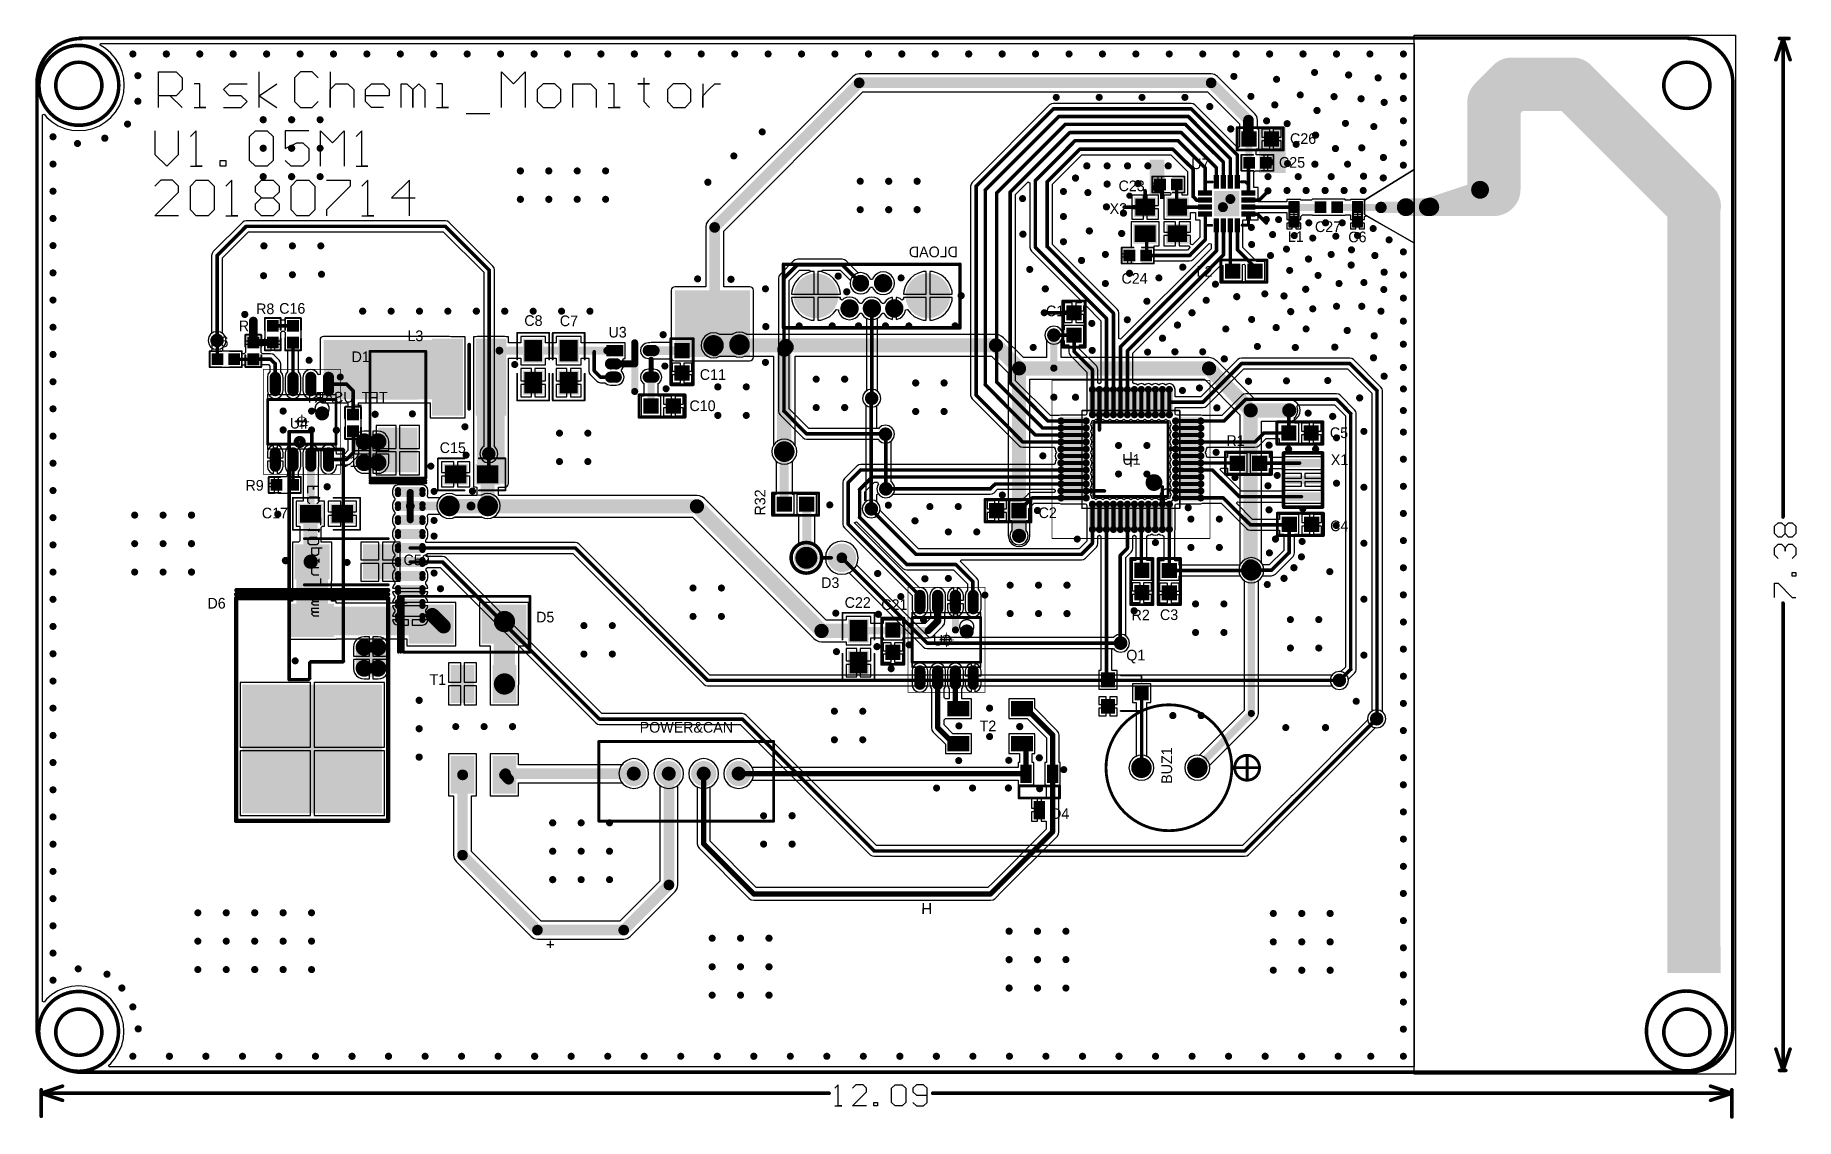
# Model space of a CAD drawing. Header units: millimetres. Extents: x 290 to 416, y 396 to 474.
import ezdxf

# ---------------------------------------------------------------- set-up
doc = ezdxf.new("R2010")
doc.units = ezdxf.units.MM
for name, color, linetype in [('BottomLayer', 5, 'Continuous'), ('BottomOverlay', 54, 'Continuous'), ('BottomPaste', 16, 'Continuous'), ('BottomSolder', 6, 'Continuous'), ('KeepOutLayer', 6, 'Continuous'), ('Mechanical1', 6, 'Continuous'), ('Mechanical13', 56, 'Continuous'), ('Mechanical15', 56, 'Continuous'), ('Mechanical16', 56, 'Continuous'), ('MultiLayer', 9, 'Continuous'), ('PadHoleLayer', 156, 'Continuous'), ('TopLayer', 1, 'Continuous'), ('TopOverlay', 2, 'Continuous'), ('TopPaste', 8, 'Continuous'), ('TopSolder', 216, 'Continuous'), ('ViaHoleLayer', 16, 'Continuous')]:
    doc.layers.add(name, color=color, linetype=linetype)

msp = doc.modelspace()

# ---------------------------------------------------------------- texts
at = {"layer": 'BottomOverlay', "text_generation_flag": 2}
for s, p in [('DLOAD', (355.7, 457.66)), ('TFT_USART', (314.92, 447.27))]:
    msp.add_text(s, height=0.762, dxfattribs=at).set_placement(p)
at = {"layer": 'TopOverlay'}
for s, p in [('C26', (379.45, 465.76)), ('U7', (372.39, 463.96)), ('C25', (378.66, 464.06)), ('C23', (367.19, 462.38)), ('X2', (366.55, 460.76)), ('C27', (381.23, 459.46)), ('L1', (379.3, 458.75)), ('C24', (367.4, 455.77)), ('L2', (372.77, 456.26)), ('R8', (305.51, 453.59)), ('C16', (307.16, 453.62)), ('C8', (324.69, 452.75)), ('C7', (327.23, 452.73)), ('C1', (362, 453.44)), ('R7', (304.27, 452.37)), ('L3', (316.33, 451.66)), ('U3', (330.71, 451.92)), ('R6', (302.23, 451.23)), ('D1', (312.34, 450.16)), ('C11', (337.24, 448.89)), ('C10', (336.5, 446.66)), ('U4', (307.92, 445.41)), ('R1', (374.9, 444.17)), ('C5', (382.3, 444.73)), ('C19', (311.45, 442.67)), ('C15', (318.64, 443.66)), ('U1', (367.46, 442.82)), ('X1', (382.37, 442.8)), ('R9', (304.75, 440.97)), ('C17', (305.92, 438.99)), ('C2', (361.47, 439.01)), ('C4', (382.32, 438.07)), ('C59', (316.05, 435.64)), ('D3', (345.92, 434.01)), ('D6', (302.03, 432.54)), ('C22', (347.6, 432.59)), ('C21', (350.22, 432.44)), ('D5', (325.53, 431.55)), ('R2', (368.12, 431.7)), ('C3', (370.15, 431.72)), ('U6', (353.9, 429.89)), ('Q1', (367.74, 428.83)), ('T1', (317.91, 427.08)), ('POWER&CAN', (332.94, 423.67)), ('T2', (357.25, 423.77)), ('D4', (362.36, 417.5))]:
    msp.add_text(s, height=0.762, dxfattribs=at).set_placement(p)
for s, rotation, p in [('C6', 0.651, (383.62, 458.72)), ('R32', 90, (341.93, 439.19)), ('BUZ1', 90, (371.02, 420.01))]:
    msp.add_text(s, height=0.762, rotation=rotation, dxfattribs=at).set_placement(p)

# ---------------------------------------------------------------- blocks, each defined once
blk = doc.blocks.new('8M___XTAL_1')
at = {"layer": 'TopLayer'}
for points in [[(-0.2, -1.1), (0.2, -1.1), (-0.2, 1.1), (0.2, 1.1)], [(1, -1.1), (1.4, -1.1), (1, 1.1), (1.4, 1.1)], [(2.2, -1.1), (2.6, -1.1), (2.2, 1.1), (2.6, 1.1)]]:
    blk.add_solid(points, dxfattribs=at)
at = {"layer": 'TopOverlay', "const_width": 0.254}
for points in [[(-0.75, 1.4), (-0.75, -1.39)], [(-0.75, 1.4), (3.13, 1.4)], [(3.13, 1.4), (3.13, -1.39)], [(-0.75, -1.39), (3.13, -1.39)]]:
    blk.add_lwpolyline(points, dxfattribs=at)
at = {"layer": 'TopOverlay', "const_width": 0.127}
for points in [[(-0.81, 1.4, 1), (-0.69, 1.4, 1)], [(-0.81, 1.4, 1), (-0.69, 1.4, 1)], [(3.06, 1.4, 1), (3.19, 1.4, 1)], [(3.06, 1.4, 1), (3.19, 1.4, 1)], [(-0.81, -1.39, 1), (-0.69, -1.39, 1)], [(-0.81, -1.39, 1), (-0.69, -1.39, 1)], [(3.06, -1.39, 1), (3.19, -1.39, 1)], [(3.06, -1.39, 1), (3.19, -1.39, 1)]]:
    blk.add_lwpolyline(points, format="xyb", close=True, dxfattribs=at)
at = {"layer": 'TopPaste'}
for points in [[(-0.2, -1.1), (0.2, -1.1), (-0.2, 1.1), (0.2, 1.1)], [(1, -1.1), (1.4, -1.1), (1, 1.1), (1.4, 1.1)], [(2.2, -1.1), (2.6, -1.1), (2.2, 1.1), (2.6, 1.1)]]:
    blk.add_solid(points, dxfattribs=at)
at = {"layer": 'TopSolder'}
for points in [[(-0.3, -1.2), (0.3, -1.2), (-0.3, 1.2), (0.3, 1.2)], [(0.9, -1.2), (1.5, -1.2), (0.9, 1.2), (1.5, 1.2)], [(2.1, -1.2), (2.7, -1.2), (2.1, 1.2), (2.7, 1.2)]]:
    blk.add_solid(points, dxfattribs=at)
blk = doc.blocks.new('STM_LQFP48_M_2')
at = {"layer": 'Mechanical13', "const_width": 0.1}
for points in [[(3.5, 3.5), (-3.5, 3.5)], [(-3.5, 3.5), (-3.5, -3.5)], [(3.5, 3.5), (3.5, -3.5)], [(3.5, -3.5), (-3.5, -3.5)]]:
    blk.add_lwpolyline(points, dxfattribs=at)
at = {"layer": 'Mechanical13'}
for points, const_width in [([(-3.52, 3.5, 1), (-3.48, 3.5, 1)], 0.05), ([(-3.52, 3.5, 1), (-3.48, 3.5, 1)], 0.05), ([(-2.1, 2.6, 1), (-3.1, 2.6, 1)], 0.1), ([(-3.13, 2.6, 1), (-3.08, 2.6, 1)], 0.05), ([(-2.12, 2.6, 1), (-2.08, 2.6, 1)], 0.05), ([(3.48, 3.5, 1), (3.52, 3.5, 1)], 0.05), ([(3.48, 3.5, 1), (3.52, 3.5, 1)], 0.05), ([(-3.52, -3.5, 1), (-3.48, -3.5, 1)], 0.05), ([(-3.52, -3.5, 1), (-3.48, -3.5, 1)], 0.05), ([(3.48, -3.5, 1), (3.52, -3.5, 1)], 0.05), ([(3.48, -3.5, 1), (3.52, -3.5, 1)], 0.05)]:
    blk.add_lwpolyline(points, format="xyb", close=True, dxfattribs=dict(at, const_width=const_width))
at = {"layer": 'Mechanical15'}
for points, const_width in [([(5.65, 5.65), (-5.65, 5.65)], 0.05), ([(-5.65, 5.65), (-5.65, -5.65)], 0.05), ([(5.65, 5.65), (5.65, -5.65)], 0.05), ([(0.5, 0), (-0.5, 0)], 0.1), ([(0, 0.5), (0, -0.5)], 0.1), ([(5.65, -5.65), (-5.65, -5.65)], 0.05)]:
    blk.add_lwpolyline(points, dxfattribs=dict(at, const_width=const_width))
for points, const_width in [([(-5.66, 5.65, 1), (-5.64, 5.65, 1)], 0.025), ([(-5.66, 5.65, 1), (-5.64, 5.65, 1)], 0.025), ([(5.64, 5.65, 1), (5.66, 5.65, 1)], 0.025), ([(5.64, 5.65, 1), (5.66, 5.65, 1)], 0.025), ([(-0.52, 0, 1), (-0.48, 0, 1)], 0.05), ([(-0.02, 0.5, 1), (0.02, 0.5, 1)], 0.05), ([(0.48, 0, 1), (0.53, 0, 1)], 0.05), ([(-0.02, -0.5, 1), (0.02, -0.5, 1)], 0.05), ([(-5.66, -5.65, 1), (-5.64, -5.65, 1)], 0.025), ([(-5.66, -5.65, 1), (-5.64, -5.65, 1)], 0.025), ([(5.64, -5.65, 1), (5.66, -5.65, 1)], 0.025), ([(5.64, -5.65, 1), (5.66, -5.65, 1)], 0.025)]:
    blk.add_lwpolyline(points, format="xyb", close=True, dxfattribs=dict(at, const_width=const_width))
at = {"layer": 'TopLayer', "const_width": 0.3}
for points in [[(-2.75, 5), (-2.75, 3.2)], [(-2.25, 5), (-2.25, 3.2)], [(-1.75, 5), (-1.75, 3.2)], [(-1.25, 5), (-1.25, 3.2)], [(-0.75, 5), (-0.75, 3.2)], [(-0.25, 5), (-0.25, 3.2)], [(0.25, 5), (0.25, 3.2)], [(0.75, 5), (0.75, 3.2)], [(1.25, 5), (1.25, 3.2)], [(1.75, 5), (1.75, 3.2)], [(2.25, 5), (2.25, 3.2)], [(2.75, 5), (2.75, 3.2)], [(-5, 2.75), (-3.2, 2.75)], [(3.2, 2.75), (5, 2.75)], [(-5, 2.25), (-3.2, 2.25)], [(-5, 1.75), (-3.2, 1.75)], [(-5, 1.25), (-3.2, 1.25)], [(3.2, 2.25), (5, 2.25)], [(3.2, 1.75), (5, 1.75)], [(3.2, 1.25), (5, 1.25)], [(-5, 0.75), (-3.2, 0.75)], [(-5, 0.25), (-3.2, 0.25)], [(3.2, 0.75), (5, 0.75)], [(3.2, 0.25), (5, 0.25)], [(-5, -0.25), (-3.2, -0.25)], [(-5, -0.75), (-3.2, -0.75)], [(-5, -1.25), (-3.2, -1.25)], [(3.2, -0.25), (5, -0.25)], [(3.2, -0.75), (5, -0.75)], [(3.2, -1.25), (5, -1.25)], [(-5, -1.75), (-3.2, -1.75)], [(-5, -2.25), (-3.2, -2.25)], [(3.2, -1.75), (5, -1.75)], [(3.2, -2.25), (5, -2.25)], [(-5, -2.75), (-3.2, -2.75)], [(-2.75, -3.2), (-2.75, -5)], [(-2.25, -3.2), (-2.25, -5)], [(-1.75, -3.2), (-1.75, -5)], [(-1.25, -3.2), (-1.25, -5)], [(-0.75, -3.2), (-0.75, -5)], [(-0.25, -3.2), (-0.25, -5)], [(0.25, -3.2), (0.25, -5)], [(0.75, -3.2), (0.75, -5)], [(1.25, -3.2), (1.25, -5)], [(1.75, -3.2), (1.75, -5)], [(2.25, -3.2), (2.25, -5)], [(2.75, -3.2), (2.75, -5)], [(3.2, -2.75), (5, -2.75)]]:
    blk.add_lwpolyline(points, dxfattribs=at)
at = {"layer": 'TopLayer', "const_width": 0.15}
for points in [[(-2.82, 5, 1), (-2.68, 5, 1)], [(-2.32, 5, 1), (-2.18, 5, 1)], [(-1.82, 5, 1), (-1.68, 5, 1)], [(-1.32, 5, 1), (-1.18, 5, 1)], [(-0.82, 5, 1), (-0.67, 5, 1)], [(-0.32, 5, 1), (-0.18, 5, 1)], [(0.18, 5, 1), (0.32, 5, 1)], [(0.68, 5, 1), (0.82, 5, 1)], [(1.18, 5, 1), (1.32, 5, 1)], [(1.68, 5, 1), (1.83, 5, 1)], [(2.18, 5, 1), (2.32, 5, 1)], [(2.68, 5, 1), (2.82, 5, 1)], [(-5.07, 2.75, 1), (-4.93, 2.75, 1)], [(-3.27, 2.75, 1), (-3.13, 2.75, 1)], [(-2.82, 3.2, 1), (-2.68, 3.2, 1)], [(-2.32, 3.2, 1), (-2.18, 3.2, 1)], [(-1.82, 3.2, 1), (-1.68, 3.2, 1)], [(-1.32, 3.2, 1), (-1.18, 3.2, 1)], [(-0.82, 3.2, 1), (-0.67, 3.2, 1)], [(-0.32, 3.2, 1), (-0.18, 3.2, 1)], [(0.18, 3.2, 1), (0.32, 3.2, 1)], [(0.68, 3.2, 1), (0.82, 3.2, 1)], [(1.18, 3.2, 1), (1.32, 3.2, 1)], [(1.68, 3.2, 1), (1.83, 3.2, 1)], [(2.18, 3.2, 1), (2.32, 3.2, 1)], [(2.68, 3.2, 1), (2.82, 3.2, 1)], [(3.13, 2.75, 1), (3.27, 2.75, 1)], [(4.93, 2.75, 1), (5.07, 2.75, 1)], [(-5.07, 2.25, 1), (-4.93, 2.25, 1)], [(-5.07, 1.75, 1), (-4.93, 1.75, 1)], [(-5.07, 1.25, 1), (-4.93, 1.25, 1)], [(-3.27, 2.25, 1), (-3.13, 2.25, 1)], [(-3.27, 1.75, 1), (-3.13, 1.75, 1)], [(-3.27, 1.25, 1), (-3.13, 1.25, 1)], [(3.13, 2.25, 1), (3.27, 2.25, 1)], [(3.13, 1.75, 1), (3.27, 1.75, 1)], [(3.13, 1.25, 1), (3.27, 1.25, 1)], [(4.93, 2.25, 1), (5.07, 2.25, 1)], [(4.93, 1.75, 1), (5.07, 1.75, 1)], [(4.93, 1.25, 1), (5.07, 1.25, 1)], [(-5.07, 0.75, 1), (-4.93, 0.75, 1)], [(-5.07, 0.25, 1), (-4.93, 0.25, 1)], [(-3.27, 0.75, 1), (-3.13, 0.75, 1)], [(-3.27, 0.25, 1), (-3.13, 0.25, 1)], [(3.13, 0.75, 1), (3.27, 0.75, 1)], [(3.13, 0.25, 1), (3.27, 0.25, 1)], [(4.93, 0.75, 1), (5.07, 0.75, 1)], [(4.93, 0.25, 1), (5.07, 0.25, 1)], [(-5.07, -0.25, 1), (-4.93, -0.25, 1)], [(-5.07, -0.75, 1), (-4.93, -0.75, 1)], [(-5.07, -1.25, 1), (-4.93, -1.25, 1)], [(-3.27, -0.25, 1), (-3.13, -0.25, 1)], [(-3.27, -0.75, 1), (-3.13, -0.75, 1)], [(-3.27, -1.25, 1), (-3.13, -1.25, 1)], [(3.13, -0.25, 1), (3.27, -0.25, 1)], [(3.13, -0.75, 1), (3.27, -0.75, 1)], [(3.13, -1.25, 1), (3.27, -1.25, 1)], [(4.93, -0.25, 1), (5.07, -0.25, 1)], [(4.93, -0.75, 1), (5.07, -0.75, 1)], [(4.93, -1.25, 1), (5.07, -1.25, 1)], [(-5.07, -1.75, 1), (-4.93, -1.75, 1)], [(-5.07, -2.25, 1), (-4.93, -2.25, 1)], [(-3.27, -1.75, 1), (-3.13, -1.75, 1)], [(-3.27, -2.25, 1), (-3.13, -2.25, 1)], [(3.13, -1.75, 1), (3.27, -1.75, 1)], [(3.13, -2.25, 1), (3.27, -2.25, 1)], [(4.93, -1.75, 1), (5.07, -1.75, 1)], [(4.93, -2.25, 1), (5.07, -2.25, 1)], [(-5.07, -2.75, 1), (-4.93, -2.75, 1)], [(-3.27, -2.75, 1), (-3.13, -2.75, 1)], [(-2.82, -3.2, 1), (-2.68, -3.2, 1)], [(-2.32, -3.2, 1), (-2.18, -3.2, 1)], [(-1.82, -3.2, 1), (-1.68, -3.2, 1)], [(-1.32, -3.2, 1), (-1.18, -3.2, 1)], [(-0.82, -3.2, 1), (-0.67, -3.2, 1)], [(-0.32, -3.2, 1), (-0.18, -3.2, 1)], [(0.18, -3.2, 1), (0.32, -3.2, 1)], [(0.68, -3.2, 1), (0.82, -3.2, 1)], [(1.18, -3.2, 1), (1.32, -3.2, 1)], [(1.68, -3.2, 1), (1.83, -3.2, 1)], [(2.18, -3.2, 1), (2.32, -3.2, 1)], [(2.68, -3.2, 1), (2.82, -3.2, 1)], [(3.13, -2.75, 1), (3.27, -2.75, 1)], [(4.93, -2.75, 1), (5.07, -2.75, 1)], [(-2.82, -5, 1), (-2.68, -5, 1)], [(-2.32, -5, 1), (-2.18, -5, 1)], [(-1.82, -5, 1), (-1.68, -5, 1)], [(-1.32, -5, 1), (-1.18, -5, 1)], [(-0.82, -5, 1), (-0.67, -5, 1)], [(-0.32, -5, 1), (-0.18, -5, 1)], [(0.18, -5, 1), (0.32, -5, 1)], [(0.68, -5, 1), (0.82, -5, 1)], [(1.18, -5, 1), (1.32, -5, 1)], [(1.68, -5, 1), (1.83, -5, 1)], [(2.18, -5, 1), (2.32, -5, 1)], [(2.68, -5, 1), (2.82, -5, 1)]]:
    blk.add_lwpolyline(points, format="xyb", close=True, dxfattribs=at)
at = {"layer": 'TopOverlay'}
for points, const_width in [([(-3.97, 3.45, 1), (-4.23, 3.45, 1)], 0.25), ([(-4.29, 3.45, 1), (-4.16, 3.45, 1)], 0.125), ([(-4.04, 3.45, 1), (-3.91, 3.45, 1)], 0.125), ([(-2.7, 2.65, 1), (-2.6, 2.65, 1)], 0.1), ([(-2.7, 2.65, 1), (-2.6, 2.65, 1)], 0.1), ([(2.6, 2.65, 1), (2.7, 2.65, 1)], 0.1), ([(2.6, 2.65, 1), (2.7, 2.65, 1)], 0.1), ([(-1.35, 1.65, 1), (-1.95, 1.65, 1)], 0.6), ([(-2.1, 1.65, 1), (-1.8, 1.65, 1)], 0.3), ([(-1.5, 1.65, 1), (-1.2, 1.65, 1)], 0.3), ([(-2.7, -2.65, 1), (-2.6, -2.65, 1)], 0.1), ([(-2.7, -2.65, 1), (-2.6, -2.65, 1)], 0.1), ([(2.6, -2.65, 1), (2.7, -2.65, 1)], 0.1), ([(2.6, -2.65, 1), (2.7, -2.65, 1)], 0.1)]:
    blk.add_lwpolyline(points, format="xyb", close=True, dxfattribs=dict(at, const_width=const_width))
at = {"layer": 'TopOverlay', "const_width": 0.2}
for points in [[(2.65, 2.65), (-2.65, 2.65)], [(-2.65, 2.65), (-2.65, -2.65)], [(2.65, 2.65), (2.65, -2.65)], [(2.65, -2.65), (-2.65, -2.65)]]:
    blk.add_lwpolyline(points, dxfattribs=at)
at = {"layer": 'TopPaste', "const_width": 0.3}
for points in [[(-2.75, 5), (-2.75, 3.2)], [(-2.25, 5), (-2.25, 3.2)], [(-1.75, 5), (-1.75, 3.2)], [(-1.25, 5), (-1.25, 3.2)], [(-0.75, 5), (-0.75, 3.2)], [(-0.25, 5), (-0.25, 3.2)], [(0.25, 5), (0.25, 3.2)], [(0.75, 5), (0.75, 3.2)], [(1.25, 5), (1.25, 3.2)], [(1.75, 5), (1.75, 3.2)], [(2.25, 5), (2.25, 3.2)], [(2.75, 5), (2.75, 3.2)], [(-5, 2.75), (-3.2, 2.75)], [(3.2, 2.75), (5, 2.75)], [(-5, 2.25), (-3.2, 2.25)], [(-5, 1.75), (-3.2, 1.75)], [(-5, 1.25), (-3.2, 1.25)], [(3.2, 2.25), (5, 2.25)], [(3.2, 1.75), (5, 1.75)], [(3.2, 1.25), (5, 1.25)], [(-5, 0.75), (-3.2, 0.75)], [(-5, 0.25), (-3.2, 0.25)], [(3.2, 0.75), (5, 0.75)], [(3.2, 0.25), (5, 0.25)], [(-5, -0.25), (-3.2, -0.25)], [(-5, -0.75), (-3.2, -0.75)], [(-5, -1.25), (-3.2, -1.25)], [(3.2, -0.25), (5, -0.25)], [(3.2, -0.75), (5, -0.75)], [(3.2, -1.25), (5, -1.25)], [(-5, -1.75), (-3.2, -1.75)], [(-5, -2.25), (-3.2, -2.25)], [(3.2, -1.75), (5, -1.75)], [(3.2, -2.25), (5, -2.25)], [(-5, -2.75), (-3.2, -2.75)], [(-2.75, -3.2), (-2.75, -5)], [(-2.25, -3.2), (-2.25, -5)], [(-1.75, -3.2), (-1.75, -5)], [(-1.25, -3.2), (-1.25, -5)], [(-0.75, -3.2), (-0.75, -5)], [(-0.25, -3.2), (-0.25, -5)], [(0.25, -3.2), (0.25, -5)], [(0.75, -3.2), (0.75, -5)], [(1.25, -3.2), (1.25, -5)], [(1.75, -3.2), (1.75, -5)], [(2.25, -3.2), (2.25, -5)], [(2.75, -3.2), (2.75, -5)], [(3.2, -2.75), (5, -2.75)]]:
    blk.add_lwpolyline(points, dxfattribs=at)
at = {"layer": 'TopPaste', "const_width": 0.15}
for points in [[(-2.82, 5, 1), (-2.68, 5, 1)], [(-2.32, 5, 1), (-2.18, 5, 1)], [(-1.82, 5, 1), (-1.68, 5, 1)], [(-1.32, 5, 1), (-1.18, 5, 1)], [(-0.82, 5, 1), (-0.67, 5, 1)], [(-0.32, 5, 1), (-0.18, 5, 1)], [(0.18, 5, 1), (0.32, 5, 1)], [(0.68, 5, 1), (0.82, 5, 1)], [(1.18, 5, 1), (1.32, 5, 1)], [(1.68, 5, 1), (1.83, 5, 1)], [(2.18, 5, 1), (2.32, 5, 1)], [(2.68, 5, 1), (2.82, 5, 1)], [(-5.07, 2.75, 1), (-4.93, 2.75, 1)], [(-3.27, 2.75, 1), (-3.13, 2.75, 1)], [(-2.82, 3.2, 1), (-2.68, 3.2, 1)], [(-2.32, 3.2, 1), (-2.18, 3.2, 1)], [(-1.82, 3.2, 1), (-1.68, 3.2, 1)], [(-1.32, 3.2, 1), (-1.18, 3.2, 1)], [(-0.82, 3.2, 1), (-0.67, 3.2, 1)], [(-0.32, 3.2, 1), (-0.18, 3.2, 1)], [(0.18, 3.2, 1), (0.32, 3.2, 1)], [(0.68, 3.2, 1), (0.82, 3.2, 1)], [(1.18, 3.2, 1), (1.32, 3.2, 1)], [(1.68, 3.2, 1), (1.83, 3.2, 1)], [(2.18, 3.2, 1), (2.32, 3.2, 1)], [(2.68, 3.2, 1), (2.82, 3.2, 1)], [(3.13, 2.75, 1), (3.27, 2.75, 1)], [(4.93, 2.75, 1), (5.07, 2.75, 1)], [(-5.07, 2.25, 1), (-4.93, 2.25, 1)], [(-5.07, 1.75, 1), (-4.93, 1.75, 1)], [(-5.07, 1.25, 1), (-4.93, 1.25, 1)], [(-3.27, 2.25, 1), (-3.13, 2.25, 1)], [(-3.27, 1.75, 1), (-3.13, 1.75, 1)], [(-3.27, 1.25, 1), (-3.13, 1.25, 1)], [(3.13, 2.25, 1), (3.27, 2.25, 1)], [(3.13, 1.75, 1), (3.27, 1.75, 1)], [(3.13, 1.25, 1), (3.27, 1.25, 1)], [(4.93, 2.25, 1), (5.07, 2.25, 1)], [(4.93, 1.75, 1), (5.07, 1.75, 1)], [(4.93, 1.25, 1), (5.07, 1.25, 1)], [(-5.07, 0.75, 1), (-4.93, 0.75, 1)], [(-5.07, 0.25, 1), (-4.93, 0.25, 1)], [(-3.27, 0.75, 1), (-3.13, 0.75, 1)], [(-3.27, 0.25, 1), (-3.13, 0.25, 1)], [(3.13, 0.75, 1), (3.27, 0.75, 1)], [(3.13, 0.25, 1), (3.27, 0.25, 1)], [(4.93, 0.75, 1), (5.07, 0.75, 1)], [(4.93, 0.25, 1), (5.07, 0.25, 1)], [(-5.07, -0.25, 1), (-4.93, -0.25, 1)], [(-5.07, -0.75, 1), (-4.93, -0.75, 1)], [(-5.07, -1.25, 1), (-4.93, -1.25, 1)], [(-3.27, -0.25, 1), (-3.13, -0.25, 1)], [(-3.27, -0.75, 1), (-3.13, -0.75, 1)], [(-3.27, -1.25, 1), (-3.13, -1.25, 1)], [(3.13, -0.25, 1), (3.27, -0.25, 1)], [(3.13, -0.75, 1), (3.27, -0.75, 1)], [(3.13, -1.25, 1), (3.27, -1.25, 1)], [(4.93, -0.25, 1), (5.07, -0.25, 1)], [(4.93, -0.75, 1), (5.07, -0.75, 1)], [(4.93, -1.25, 1), (5.07, -1.25, 1)], [(-5.07, -1.75, 1), (-4.93, -1.75, 1)], [(-5.07, -2.25, 1), (-4.93, -2.25, 1)], [(-3.27, -1.75, 1), (-3.13, -1.75, 1)], [(-3.27, -2.25, 1), (-3.13, -2.25, 1)], [(3.13, -1.75, 1), (3.27, -1.75, 1)], [(3.13, -2.25, 1), (3.27, -2.25, 1)], [(4.93, -1.75, 1), (5.07, -1.75, 1)], [(4.93, -2.25, 1), (5.07, -2.25, 1)], [(-5.07, -2.75, 1), (-4.93, -2.75, 1)], [(-3.27, -2.75, 1), (-3.13, -2.75, 1)], [(-2.82, -3.2, 1), (-2.68, -3.2, 1)], [(-2.32, -3.2, 1), (-2.18, -3.2, 1)], [(-1.82, -3.2, 1), (-1.68, -3.2, 1)], [(-1.32, -3.2, 1), (-1.18, -3.2, 1)], [(-0.82, -3.2, 1), (-0.67, -3.2, 1)], [(-0.32, -3.2, 1), (-0.18, -3.2, 1)], [(0.18, -3.2, 1), (0.32, -3.2, 1)], [(0.68, -3.2, 1), (0.82, -3.2, 1)], [(1.18, -3.2, 1), (1.32, -3.2, 1)], [(1.68, -3.2, 1), (1.83, -3.2, 1)], [(2.18, -3.2, 1), (2.32, -3.2, 1)], [(2.68, -3.2, 1), (2.82, -3.2, 1)], [(3.13, -2.75, 1), (3.27, -2.75, 1)], [(4.93, -2.75, 1), (5.07, -2.75, 1)], [(-2.82, -5, 1), (-2.68, -5, 1)], [(-2.32, -5, 1), (-2.18, -5, 1)], [(-1.82, -5, 1), (-1.68, -5, 1)], [(-1.32, -5, 1), (-1.18, -5, 1)], [(-0.82, -5, 1), (-0.67, -5, 1)], [(-0.32, -5, 1), (-0.18, -5, 1)], [(0.18, -5, 1), (0.32, -5, 1)], [(0.68, -5, 1), (0.82, -5, 1)], [(1.18, -5, 1), (1.32, -5, 1)], [(1.68, -5, 1), (1.83, -5, 1)], [(2.18, -5, 1), (2.32, -5, 1)], [(2.68, -5, 1), (2.82, -5, 1)]]:
    blk.add_lwpolyline(points, format="xyb", close=True, dxfattribs=at)
at = {"layer": 'TopSolder', "const_width": 0.503}
for points in [[(-2.75, 5), (-2.75, 3.2)], [(-2.25, 5), (-2.25, 3.2)], [(-1.75, 5), (-1.75, 3.2)], [(-1.25, 5), (-1.25, 3.2)], [(-0.75, 5), (-0.75, 3.2)], [(-0.25, 5), (-0.25, 3.2)], [(0.25, 5), (0.25, 3.2)], [(0.75, 5), (0.75, 3.2)], [(1.25, 5), (1.25, 3.2)], [(1.75, 5), (1.75, 3.2)], [(2.25, 5), (2.25, 3.2)], [(2.75, 5), (2.75, 3.2)], [(-5, 2.75), (-3.2, 2.75)], [(3.2, 2.75), (5, 2.75)], [(-5, 2.25), (-3.2, 2.25)], [(-5, 1.75), (-3.2, 1.75)], [(-5, 1.25), (-3.2, 1.25)], [(3.2, 2.25), (5, 2.25)], [(3.2, 1.75), (5, 1.75)], [(3.2, 1.25), (5, 1.25)], [(-5, 0.75), (-3.2, 0.75)], [(-5, 0.25), (-3.2, 0.25)], [(-5, -0.25), (-3.2, -0.25)], [(3.2, 0.75), (5, 0.75)], [(3.2, 0.25), (5, 0.25)], [(3.2, -0.25), (5, -0.25)], [(-5, -0.75), (-3.2, -0.75)], [(-5, -1.25), (-3.2, -1.25)], [(3.2, -0.75), (5, -0.75)], [(3.2, -1.25), (5, -1.25)], [(-5, -1.75), (-3.2, -1.75)], [(-5, -2.25), (-3.2, -2.25)], [(-5, -2.75), (-3.2, -2.75)], [(3.2, -1.75), (5, -1.75)], [(3.2, -2.25), (5, -2.25)], [(3.2, -2.75), (5, -2.75)], [(-2.75, -3.2), (-2.75, -5)], [(-2.25, -3.2), (-2.25, -5)], [(-1.75, -3.2), (-1.75, -5)], [(-1.25, -3.2), (-1.25, -5)], [(-0.75, -3.2), (-0.75, -5)], [(-0.25, -3.2), (-0.25, -5)], [(0.25, -3.2), (0.25, -5)], [(0.75, -3.2), (0.75, -5)], [(1.25, -3.2), (1.25, -5)], [(1.75, -3.2), (1.75, -5)], [(2.25, -3.2), (2.25, -5)], [(2.75, -3.2), (2.75, -5)]]:
    blk.add_lwpolyline(points, dxfattribs=at)
at = {"layer": 'TopSolder', "const_width": 0.252}
for points in [[(-2.88, 5, 1), (-2.62, 5, 1)], [(-2.38, 5, 1), (-2.12, 5, 1)], [(-1.88, 5, 1), (-1.62, 5, 1)], [(-1.38, 5, 1), (-1.12, 5, 1)], [(-0.88, 5, 1), (-0.62, 5, 1)], [(-0.38, 5, 1), (-0.12, 5, 1)], [(0.12, 5, 1), (0.38, 5, 1)], [(0.62, 5, 1), (0.88, 5, 1)], [(1.12, 5, 1), (1.38, 5, 1)], [(1.62, 5, 1), (1.88, 5, 1)], [(2.12, 5, 1), (2.38, 5, 1)], [(2.62, 5, 1), (2.88, 5, 1)], [(-5.13, 2.75, 1), (-4.87, 2.75, 1)], [(-3.33, 2.75, 1), (-3.07, 2.75, 1)], [(-2.88, 3.2, 1), (-2.62, 3.2, 1)], [(-2.38, 3.2, 1), (-2.12, 3.2, 1)], [(-1.88, 3.2, 1), (-1.62, 3.2, 1)], [(-1.38, 3.2, 1), (-1.12, 3.2, 1)], [(-0.88, 3.2, 1), (-0.62, 3.2, 1)], [(-0.38, 3.2, 1), (-0.12, 3.2, 1)], [(0.12, 3.2, 1), (0.38, 3.2, 1)], [(0.62, 3.2, 1), (0.88, 3.2, 1)], [(1.12, 3.2, 1), (1.38, 3.2, 1)], [(1.62, 3.2, 1), (1.88, 3.2, 1)], [(2.12, 3.2, 1), (2.38, 3.2, 1)], [(2.62, 3.2, 1), (2.88, 3.2, 1)], [(3.07, 2.75, 1), (3.33, 2.75, 1)], [(4.87, 2.75, 1), (5.13, 2.75, 1)], [(-5.13, 2.25, 1), (-4.87, 2.25, 1)], [(-5.13, 1.75, 1), (-4.87, 1.75, 1)], [(-5.13, 1.25, 1), (-4.87, 1.25, 1)], [(-3.33, 2.25, 1), (-3.07, 2.25, 1)], [(-3.33, 1.75, 1), (-3.07, 1.75, 1)], [(-3.33, 1.25, 1), (-3.07, 1.25, 1)], [(3.07, 2.25, 1), (3.33, 2.25, 1)], [(3.07, 1.75, 1), (3.33, 1.75, 1)], [(3.07, 1.25, 1), (3.33, 1.25, 1)], [(4.87, 2.25, 1), (5.13, 2.25, 1)], [(4.87, 1.75, 1), (5.13, 1.75, 1)], [(4.87, 1.25, 1), (5.13, 1.25, 1)], [(-5.13, 0.75, 1), (-4.87, 0.75, 1)], [(-5.13, 0.25, 1), (-4.87, 0.25, 1)], [(-5.13, -0.25, 1), (-4.87, -0.25, 1)], [(-3.33, 0.75, 1), (-3.07, 0.75, 1)], [(-3.33, 0.25, 1), (-3.07, 0.25, 1)], [(-3.33, -0.25, 1), (-3.07, -0.25, 1)], [(3.07, 0.75, 1), (3.33, 0.75, 1)], [(3.07, 0.25, 1), (3.33, 0.25, 1)], [(3.07, -0.25, 1), (3.33, -0.25, 1)], [(4.87, 0.75, 1), (5.13, 0.75, 1)], [(4.87, 0.25, 1), (5.13, 0.25, 1)], [(4.87, -0.25, 1), (5.13, -0.25, 1)], [(-5.13, -0.75, 1), (-4.87, -0.75, 1)], [(-5.13, -1.25, 1), (-4.87, -1.25, 1)], [(-3.33, -0.75, 1), (-3.07, -0.75, 1)], [(-3.33, -1.25, 1), (-3.07, -1.25, 1)], [(3.07, -0.75, 1), (3.33, -0.75, 1)], [(3.07, -1.25, 1), (3.33, -1.25, 1)], [(4.87, -0.75, 1), (5.13, -0.75, 1)], [(4.87, -1.25, 1), (5.13, -1.25, 1)], [(-5.13, -1.75, 1), (-4.87, -1.75, 1)], [(-5.13, -2.25, 1), (-4.87, -2.25, 1)], [(-5.13, -2.75, 1), (-4.87, -2.75, 1)], [(-3.33, -1.75, 1), (-3.07, -1.75, 1)], [(-3.33, -2.25, 1), (-3.07, -2.25, 1)], [(-3.33, -2.75, 1), (-3.07, -2.75, 1)], [(3.07, -1.75, 1), (3.33, -1.75, 1)], [(3.07, -2.25, 1), (3.33, -2.25, 1)], [(3.07, -2.75, 1), (3.33, -2.75, 1)], [(4.87, -1.75, 1), (5.13, -1.75, 1)], [(4.87, -2.25, 1), (5.13, -2.25, 1)], [(4.87, -2.75, 1), (5.13, -2.75, 1)], [(-2.88, -3.2, 1), (-2.62, -3.2, 1)], [(-2.38, -3.2, 1), (-2.12, -3.2, 1)], [(-1.88, -3.2, 1), (-1.62, -3.2, 1)], [(-1.38, -3.2, 1), (-1.12, -3.2, 1)], [(-0.88, -3.2, 1), (-0.62, -3.2, 1)], [(-0.38, -3.2, 1), (-0.12, -3.2, 1)], [(0.12, -3.2, 1), (0.38, -3.2, 1)], [(0.62, -3.2, 1), (0.88, -3.2, 1)], [(1.12, -3.2, 1), (1.38, -3.2, 1)], [(1.62, -3.2, 1), (1.88, -3.2, 1)], [(2.12, -3.2, 1), (2.38, -3.2, 1)], [(2.62, -3.2, 1), (2.88, -3.2, 1)], [(-2.88, -5, 1), (-2.62, -5, 1)], [(-2.38, -5, 1), (-2.12, -5, 1)], [(-1.88, -5, 1), (-1.62, -5, 1)], [(-1.38, -5, 1), (-1.12, -5, 1)], [(-0.88, -5, 1), (-0.62, -5, 1)], [(-0.38, -5, 1), (-0.12, -5, 1)], [(0.12, -5, 1), (0.38, -5, 1)], [(0.62, -5, 1), (0.88, -5, 1)], [(1.12, -5, 1), (1.38, -5, 1)], [(1.62, -5, 1), (1.88, -5, 1)], [(2.12, -5, 1), (2.38, -5, 1)], [(2.62, -5, 1), (2.88, -5, 1)]]:
    blk.add_lwpolyline(points, format="xyb", close=True, dxfattribs=at)
blk = doc.blocks.new('0603_3')
at = {"layer": 'TopLayer'}
for points in [[(0.55, -1.2), (0.55, -0.31), (-0.34, -1.2), (-0.34, -0.31)], [(0.55, -2.8), (0.55, -1.91), (-0.34, -2.8), (-0.34, -1.91)]]:
    blk.add_solid(points, dxfattribs=at)
at = {"layer": 'TopOverlay', "const_width": 0.2}
for points in [[(0.91, 0.1), (-0.69, 0.1)], [(-0.69, 0.1), (-0.69, -3.2)], [(0.91, 0.1), (0.91, -3.2)], [(0.91, -3.2), (-0.69, -3.2)]]:
    blk.add_lwpolyline(points, dxfattribs=at)
at = {"layer": 'TopOverlay', "const_width": 0.1}
for points in [[(-0.74, 0.1, 1), (-0.64, 0.1, 1)], [(-0.74, 0.1, 1), (-0.64, 0.1, 1)], [(0.86, 0.1, 1), (0.96, 0.1, 1)], [(0.86, 0.1, 1), (0.96, 0.1, 1)], [(-0.74, -3.2, 1), (-0.64, -3.2, 1)], [(-0.74, -3.2, 1), (-0.64, -3.2, 1)], [(0.86, -3.2, 1), (0.96, -3.2, 1)], [(0.86, -3.2, 1), (0.96, -3.2, 1)]]:
    blk.add_lwpolyline(points, format="xyb", close=True, dxfattribs=at)
at = {"layer": 'TopPaste'}
for points in [[(0.55, -1.2), (0.55, -0.31), (-0.34, -1.2), (-0.34, -0.31)], [(0.55, -2.8), (0.55, -1.91), (-0.34, -2.8), (-0.34, -1.91)]]:
    blk.add_solid(points, dxfattribs=at)
at = {"layer": 'TopSolder'}
for points in [[(0.65, -1.3), (0.65, -0.21), (-0.44, -1.3), (-0.44, -0.21)], [(0.65, -2.9), (0.65, -1.81), (-0.44, -2.9), (-0.44, -1.81)]]:
    blk.add_solid(points, dxfattribs=at)
blk = doc.blocks.new('0603_4')
at = {"layer": 'TopLayer'}
for points in [[(0.55, -1.2), (0.55, -0.31), (-0.34, -1.2), (-0.34, -0.31)], [(0.55, -2.8), (0.55, -1.91), (-0.34, -2.8), (-0.34, -1.91)]]:
    blk.add_solid(points, dxfattribs=at)
at = {"layer": 'TopOverlay', "const_width": 0.2}
for points in [[(0.91, 0.1), (-0.69, 0.1)], [(-0.69, -3.2), (-0.69, 0.1)], [(0.91, -3.2), (0.91, 0.1)], [(0.91, -3.2), (-0.69, -3.2)]]:
    blk.add_lwpolyline(points, dxfattribs=at)
at = {"layer": 'TopOverlay', "const_width": 0.1}
for points in [[(-0.74, 0.1, 1), (-0.64, 0.1, 1)], [(-0.74, 0.1, 1), (-0.64, 0.1, 1)], [(0.86, 0.1, 1), (0.96, 0.1, 1)], [(0.86, 0.1, 1), (0.96, 0.1, 1)], [(-0.74, -3.2, 1), (-0.64, -3.2, 1)], [(-0.74, -3.2, 1), (-0.64, -3.2, 1)], [(0.86, -3.2, 1), (0.96, -3.2, 1)], [(0.86, -3.2, 1), (0.96, -3.2, 1)]]:
    blk.add_lwpolyline(points, format="xyb", close=True, dxfattribs=at)
at = {"layer": 'TopPaste'}
for points in [[(0.55, -1.2), (0.55, -0.31), (-0.34, -1.2), (-0.34, -0.31)], [(0.55, -2.8), (0.55, -1.91), (-0.34, -2.8), (-0.34, -1.91)]]:
    blk.add_solid(points, dxfattribs=at)
at = {"layer": 'TopSolder'}
for points in [[(0.65, -1.3), (0.65, -0.21), (-0.44, -1.3), (-0.44, -0.21)], [(0.65, -2.9), (0.65, -1.81), (-0.44, -2.9), (-0.44, -1.81)]]:
    blk.add_solid(points, dxfattribs=at)
blk = doc.blocks.new('0603_5')
at = {"layer": 'TopLayer'}
for points in [[(0.55, -1.2), (0.55, -0.31), (-0.34, -1.2), (-0.34, -0.31)], [(0.55, -2.8), (0.55, -1.91), (-0.34, -2.8), (-0.34, -1.91)]]:
    blk.add_solid(points, dxfattribs=at)
at = {"layer": 'TopOverlay', "const_width": 0.2}
for points in [[(-0.69, 0.1), (0.91, 0.1)], [(-0.69, -3.2), (-0.69, 0.1)], [(0.91, -3.2), (0.91, 0.1)], [(-0.69, -3.2), (0.91, -3.2)]]:
    blk.add_lwpolyline(points, dxfattribs=at)
at = {"layer": 'TopOverlay', "const_width": 0.1}
for points in [[(-0.74, 0.1, 1), (-0.64, 0.1, 1)], [(-0.74, 0.1, 1), (-0.64, 0.1, 1)], [(0.86, 0.1, 1), (0.96, 0.1, 1)], [(0.86, 0.1, 1), (0.96, 0.1, 1)], [(-0.74, -3.2, 1), (-0.64, -3.2, 1)], [(-0.74, -3.2, 1), (-0.64, -3.2, 1)], [(0.86, -3.2, 1), (0.96, -3.2, 1)], [(0.86, -3.2, 1), (0.96, -3.2, 1)]]:
    blk.add_lwpolyline(points, format="xyb", close=True, dxfattribs=at)
at = {"layer": 'TopPaste'}
for points in [[(0.55, -1.2), (0.55, -0.31), (-0.34, -1.2), (-0.34, -0.31)], [(0.55, -2.8), (0.55, -1.91), (-0.34, -2.8), (-0.34, -1.91)]]:
    blk.add_solid(points, dxfattribs=at)
at = {"layer": 'TopSolder'}
for points in [[(0.65, -1.3), (0.65, -0.21), (-0.44, -1.3), (-0.44, -0.21)], [(0.65, -2.9), (0.65, -1.81), (-0.44, -2.9), (-0.44, -1.81)]]:
    blk.add_solid(points, dxfattribs=at)
blk = doc.blocks.new('0603_6')
at = {"layer": 'TopLayer'}
for points in [[(0.55, -1.2), (0.55, -0.31), (-0.34, -1.2), (-0.34, -0.31)], [(0.55, -2.8), (0.55, -1.91), (-0.34, -2.8), (-0.34, -1.91)]]:
    blk.add_solid(points, dxfattribs=at)
at = {"layer": 'TopOverlay', "const_width": 0.2}
for points in [[(-0.69, 0.1), (0.91, 0.1)], [(-0.69, 0.1), (-0.69, -3.2)], [(0.91, 0.1), (0.91, -3.2)], [(-0.69, -3.2), (0.91, -3.2)]]:
    blk.add_lwpolyline(points, dxfattribs=at)
at = {"layer": 'TopOverlay', "const_width": 0.1}
for points in [[(-0.74, 0.1, 1), (-0.64, 0.1, 1)], [(-0.74, 0.1, 1), (-0.64, 0.1, 1)], [(0.86, 0.1, 1), (0.96, 0.1, 1)], [(0.86, 0.1, 1), (0.96, 0.1, 1)], [(-0.74, -3.2, 1), (-0.64, -3.2, 1)], [(-0.74, -3.2, 1), (-0.64, -3.2, 1)], [(0.86, -3.2, 1), (0.96, -3.2, 1)], [(0.86, -3.2, 1), (0.96, -3.2, 1)]]:
    blk.add_lwpolyline(points, format="xyb", close=True, dxfattribs=at)
at = {"layer": 'TopPaste'}
for points in [[(0.55, -1.2), (0.55, -0.31), (-0.34, -1.2), (-0.34, -0.31)], [(0.55, -2.8), (0.55, -1.91), (-0.34, -2.8), (-0.34, -1.91)]]:
    blk.add_solid(points, dxfattribs=at)
at = {"layer": 'TopSolder'}
for points in [[(0.65, -1.3), (0.65, -0.21), (-0.44, -1.3), (-0.44, -0.21)], [(0.65, -2.9), (0.65, -1.81), (-0.44, -2.9), (-0.44, -1.81)]]:
    blk.add_solid(points, dxfattribs=at)
blk = doc.blocks.new('0603_7')
at = {"layer": 'TopLayer'}
for points in [[(0.55, -1.2), (0.55, -0.31), (-0.34, -1.2), (-0.34, -0.31)], [(0.55, -2.8), (0.55, -1.91), (-0.34, -2.8), (-0.34, -1.91)]]:
    blk.add_solid(points, dxfattribs=at)
at = {"layer": 'TopOverlay', "const_width": 0.2}
for points in [[(-0.69, 0.1), (0.91, 0.1)], [(-0.69, 0.1), (-0.69, -3.2)], [(0.91, 0.1), (0.91, -3.2)], [(-0.69, -3.2), (0.91, -3.2)]]:
    blk.add_lwpolyline(points, dxfattribs=at)
at = {"layer": 'TopOverlay', "const_width": 0.1}
for points in [[(-0.74, 0.1, 1), (-0.64, 0.1, 1)], [(-0.74, 0.1, 1), (-0.64, 0.1, 1)], [(0.86, 0.1, 1), (0.96, 0.1, 1)], [(0.86, 0.1, 1), (0.96, 0.1, 1)], [(-0.74, -3.2, 1), (-0.64, -3.2, 1)], [(-0.74, -3.2, 1), (-0.64, -3.2, 1)], [(0.86, -3.2, 1), (0.96, -3.2, 1)], [(0.86, -3.2, 1), (0.96, -3.2, 1)]]:
    blk.add_lwpolyline(points, format="xyb", close=True, dxfattribs=at)
at = {"layer": 'TopPaste'}
for points in [[(0.55, -1.2), (0.55, -0.31), (-0.34, -1.2), (-0.34, -0.31)], [(0.55, -2.8), (0.55, -1.91), (-0.34, -2.8), (-0.34, -1.91)]]:
    blk.add_solid(points, dxfattribs=at)
at = {"layer": 'TopSolder'}
for points in [[(0.65, -1.3), (0.65, -0.21), (-0.44, -1.3), (-0.44, -0.21)], [(0.65, -2.9), (0.65, -1.81), (-0.44, -2.9), (-0.44, -1.81)]]:
    blk.add_solid(points, dxfattribs=at)
blk = doc.blocks.new('0805_8')
at = {"layer": 'TopLayer'}
for points in [[(-1.4478, 1.27), (-2.9718, 1.27), (-1.4478, 0), (-2.9718, 0)], [(0.8382, 1.27), (-0.6858, 1.27), (0.8382, 0), (-0.6858, 0)]]:
    blk.add_solid(points, dxfattribs=at)
at = {"layer": 'TopOverlay', "const_width": 0.127}
for points in [[(-3.4798, -0.508), (-3.4798, 1.778)], [(-1.5748, 1.778), (-3.4798, 1.778)], [(1.3462, 1.778), (-0.5588, 1.778)], [(1.3462, -0.508), (1.3462, 1.778)], [(-1.5748, -0.508), (-3.4798, -0.508)], [(1.3462, -0.508), (-0.5588, -0.508)]]:
    blk.add_lwpolyline(points, dxfattribs=at)
at = {"layer": 'TopOverlay', "const_width": 0.0635}
for points in [[(-3.51155, 1.778, 1), (-3.44805, 1.778, 1)], [(-3.51155, 1.778, 1), (-3.44805, 1.778, 1)], [(-1.60655, 1.778, 1), (-1.54305, 1.778, 1)], [(-0.59055, 1.778, 1), (-0.52705, 1.778, 1)], [(1.31445, 1.778, 1), (1.37795, 1.778, 1)], [(1.31445, 1.778, 1), (1.37795, 1.778, 1)], [(-3.51155, -0.508, 1), (-3.44805, -0.508, 1)], [(-3.51155, -0.508, 1), (-3.44805, -0.508, 1)], [(-1.60655, -0.508, 1), (-1.54305, -0.508, 1)], [(-0.59055, -0.508, 1), (-0.52705, -0.508, 1)], [(1.31445, -0.508, 1), (1.37795, -0.508, 1)], [(1.31445, -0.508, 1), (1.37795, -0.508, 1)]]:
    blk.add_lwpolyline(points, format="xyb", close=True, dxfattribs=at)
at = {"layer": 'TopPaste'}
for points in [[(-1.4478, 1.27), (-2.9718, 1.27), (-1.4478, 0), (-2.9718, 0)], [(0.8382, 1.27), (-0.6858, 1.27), (0.8382, 0), (-0.6858, 0)]]:
    blk.add_solid(points, dxfattribs=at)
at = {"layer": 'TopSolder'}
for points in [[(-1.3462, 1.3716), (-3.0734, 1.3716), (-1.3462, -0.1016), (-3.0734, -0.1016)], [(0.9398, 1.3716), (-0.7874, 1.3716), (0.9398, -0.1016), (-0.7874, -0.1016)]]:
    blk.add_solid(points, dxfattribs=at)
blk = doc.blocks.new('0805_9')
at = {"layer": 'TopLayer'}
for points in [[(-1.4478, 1.27), (-2.9718, 1.27), (-1.4478, 0), (-2.9718, 0)], [(0.8382, 1.27), (-0.6858, 1.27), (0.8382, 0), (-0.6858, 0)]]:
    blk.add_solid(points, dxfattribs=at)
at = {"layer": 'TopOverlay', "const_width": 0.127}
for points in [[(-3.4798, -0.508), (-3.4798, 1.778)], [(-1.5748, 1.778), (-3.4798, 1.778)], [(1.3462, 1.778), (-0.5588, 1.778)], [(1.3462, -0.508), (1.3462, 1.778)], [(-1.5748, -0.508), (-3.4798, -0.508)], [(1.3462, -0.508), (-0.5588, -0.508)]]:
    blk.add_lwpolyline(points, dxfattribs=at)
at = {"layer": 'TopOverlay', "const_width": 0.0635}
for points in [[(-3.51155, 1.778, 1), (-3.44805, 1.778, 1)], [(-3.51155, 1.778, 1), (-3.44805, 1.778, 1)], [(-1.60655, 1.778, 1), (-1.54305, 1.778, 1)], [(-0.59055, 1.778, 1), (-0.52705, 1.778, 1)], [(1.31445, 1.778, 1), (1.37795, 1.778, 1)], [(1.31445, 1.778, 1), (1.37795, 1.778, 1)], [(-3.51155, -0.508, 1), (-3.44805, -0.508, 1)], [(-3.51155, -0.508, 1), (-3.44805, -0.508, 1)], [(-1.60655, -0.508, 1), (-1.54305, -0.508, 1)], [(-0.59055, -0.508, 1), (-0.52705, -0.508, 1)], [(1.31445, -0.508, 1), (1.37795, -0.508, 1)], [(1.31445, -0.508, 1), (1.37795, -0.508, 1)]]:
    blk.add_lwpolyline(points, format="xyb", close=True, dxfattribs=at)
at = {"layer": 'TopPaste'}
for points in [[(-1.4478, 1.27), (-2.9718, 1.27), (-1.4478, 0), (-2.9718, 0)], [(0.8382, 1.27), (-0.6858, 1.27), (0.8382, 0), (-0.6858, 0)]]:
    blk.add_solid(points, dxfattribs=at)
at = {"layer": 'TopSolder'}
for points in [[(-1.3462, 1.3716), (-3.0734, 1.3716), (-1.3462, -0.1016), (-3.0734, -0.1016)], [(0.9398, 1.3716), (-0.7874, 1.3716), (0.9398, -0.1016), (-0.7874, -0.1016)]]:
    blk.add_solid(points, dxfattribs=at)
blk = doc.blocks.new('0603_10')
at = {"layer": 'TopLayer'}
for points in [[(0.55, -1.2), (0.55, -0.31), (-0.34, -1.2), (-0.34, -0.31)], [(0.55, -2.8), (0.55, -1.91), (-0.34, -2.8), (-0.34, -1.91)]]:
    blk.add_solid(points, dxfattribs=at)
at = {"layer": 'TopOverlay', "const_width": 0.2}
for points in [[(-0.69, 0.1), (0.91, 0.1)], [(-0.69, 0.1), (-0.69, -3.2)], [(0.91, 0.1), (0.91, -3.2)], [(-0.69, -3.2), (0.91, -3.2)]]:
    blk.add_lwpolyline(points, dxfattribs=at)
at = {"layer": 'TopOverlay', "const_width": 0.1}
for points in [[(-0.74, 0.1, 1), (-0.64, 0.1, 1)], [(-0.74, 0.1, 1), (-0.64, 0.1, 1)], [(0.86, 0.1, 1), (0.96, 0.1, 1)], [(0.86, 0.1, 1), (0.96, 0.1, 1)], [(-0.74, -3.2, 1), (-0.64, -3.2, 1)], [(-0.74, -3.2, 1), (-0.64, -3.2, 1)], [(0.86, -3.2, 1), (0.96, -3.2, 1)], [(0.86, -3.2, 1), (0.96, -3.2, 1)]]:
    blk.add_lwpolyline(points, format="xyb", close=True, dxfattribs=at)
at = {"layer": 'TopPaste'}
for points in [[(0.55, -1.2), (0.55, -0.31), (-0.34, -1.2), (-0.34, -0.31)], [(0.55, -2.8), (0.55, -1.91), (-0.34, -2.8), (-0.34, -1.91)]]:
    blk.add_solid(points, dxfattribs=at)
at = {"layer": 'TopSolder'}
for points in [[(0.65, -1.3), (0.65, -0.21), (-0.44, -1.3), (-0.44, -0.21)], [(0.65, -2.9), (0.65, -1.81), (-0.44, -2.9), (-0.44, -1.81)]]:
    blk.add_solid(points, dxfattribs=at)
blk = doc.blocks.new('0603_11')
at = {"layer": 'TopLayer'}
for points in [[(0.55, -1.2), (0.55, -0.31), (-0.34, -1.2), (-0.34, -0.31)], [(0.55, -2.8), (0.55, -1.91), (-0.34, -2.8), (-0.34, -1.91)]]:
    blk.add_solid(points, dxfattribs=at)
at = {"layer": 'TopOverlay', "const_width": 0.2}
for points in [[(-0.69, 0.1), (0.91, 0.1)], [(-0.69, -3.2), (-0.69, 0.1)], [(0.91, -3.2), (0.91, 0.1)], [(-0.69, -3.2), (0.91, -3.2)]]:
    blk.add_lwpolyline(points, dxfattribs=at)
at = {"layer": 'TopOverlay', "const_width": 0.1}
for points in [[(-0.74, 0.1, 1), (-0.64, 0.1, 1)], [(-0.74, 0.1, 1), (-0.64, 0.1, 1)], [(0.86, 0.1, 1), (0.96, 0.1, 1)], [(0.86, 0.1, 1), (0.96, 0.1, 1)], [(-0.74, -3.2, 1), (-0.64, -3.2, 1)], [(-0.74, -3.2, 1), (-0.64, -3.2, 1)], [(0.86, -3.2, 1), (0.96, -3.2, 1)], [(0.86, -3.2, 1), (0.96, -3.2, 1)]]:
    blk.add_lwpolyline(points, format="xyb", close=True, dxfattribs=at)
at = {"layer": 'TopPaste'}
for points in [[(0.55, -1.2), (0.55, -0.31), (-0.34, -1.2), (-0.34, -0.31)], [(0.55, -2.8), (0.55, -1.91), (-0.34, -2.8), (-0.34, -1.91)]]:
    blk.add_solid(points, dxfattribs=at)
at = {"layer": 'TopSolder'}
for points in [[(0.65, -1.3), (0.65, -0.21), (-0.44, -1.3), (-0.44, -0.21)], [(0.65, -2.9), (0.65, -1.81), (-0.44, -2.9), (-0.44, -1.81)]]:
    blk.add_solid(points, dxfattribs=at)
blk = doc.blocks.new('0805_12')
at = {"layer": 'TopLayer'}
for points in [[(-1.4478, 1.27), (-2.9718, 1.27), (-1.4478, 0), (-2.9718, 0)], [(0.8382, 1.27), (-0.6858, 1.27), (0.8382, 0), (-0.6858, 0)]]:
    blk.add_solid(points, dxfattribs=at)
at = {"layer": 'TopOverlay', "const_width": 0.127}
for points in [[(-3.4798, 1.778), (-3.4798, -0.508)], [(-1.5748, 1.778), (-3.4798, 1.778)], [(1.3462, 1.778), (-0.5588, 1.778)], [(1.3462, 1.778), (1.3462, -0.508)], [(-1.5748, -0.508), (-3.4798, -0.508)], [(1.3462, -0.508), (-0.5588, -0.508)]]:
    blk.add_lwpolyline(points, dxfattribs=at)
at = {"layer": 'TopOverlay', "const_width": 0.0635}
for points in [[(-3.51155, 1.778, 1), (-3.44805, 1.778, 1)], [(-3.51155, 1.778, 1), (-3.44805, 1.778, 1)], [(-1.60655, 1.778, 1), (-1.54305, 1.778, 1)], [(-0.59055, 1.778, 1), (-0.52705, 1.778, 1)], [(1.31445, 1.778, 1), (1.37795, 1.778, 1)], [(1.31445, 1.778, 1), (1.37795, 1.778, 1)], [(-3.51155, -0.508, 1), (-3.44805, -0.508, 1)], [(-3.51155, -0.508, 1), (-3.44805, -0.508, 1)], [(-1.60655, -0.508, 1), (-1.54305, -0.508, 1)], [(-0.59055, -0.508, 1), (-0.52705, -0.508, 1)], [(1.31445, -0.508, 1), (1.37795, -0.508, 1)], [(1.31445, -0.508, 1), (1.37795, -0.508, 1)]]:
    blk.add_lwpolyline(points, format="xyb", close=True, dxfattribs=at)
at = {"layer": 'TopPaste'}
for points in [[(-1.4478, 1.27), (-2.9718, 1.27), (-1.4478, 0), (-2.9718, 0)], [(0.8382, 1.27), (-0.6858, 1.27), (0.8382, 0), (-0.6858, 0)]]:
    blk.add_solid(points, dxfattribs=at)
at = {"layer": 'TopSolder'}
for points in [[(-1.3462, 1.3716), (-3.0734, 1.3716), (-1.3462, -0.1016), (-3.0734, -0.1016)], [(0.9398, 1.3716), (-0.7874, 1.3716), (0.9398, -0.1016), (-0.7874, -0.1016)]]:
    blk.add_solid(points, dxfattribs=at)
blk = doc.blocks.new('0402_13')
at = {"layer": 'TopLayer'}
for points in [[(0.42, -2.37), (0.42, -1.73), (-0.21, -2.37), (-0.21, -1.73)], [(0.42, -3.57), (0.42, -2.93), (-0.21, -3.57), (-0.21, -2.93)]]:
    blk.add_solid(points, dxfattribs=at)
at = {"layer": 'TopOverlay', "const_width": 0.127}
for points in [[(-0.47, -2.35), (-0.47, -1.5)], [(-0.47, -1.5), (0.67, -1.5)], [(0.67, -2.35), (0.67, -1.5)], [(-0.47, -3.8), (-0.47, -2.95)], [(-0.47, -3.8), (0.67, -3.8)], [(0.67, -3.8), (0.67, -2.95)]]:
    blk.add_lwpolyline(points, dxfattribs=at)
at = {"layer": 'TopOverlay', "const_width": 0.0635}
for points in [[(-0.5, -1.5, 1), (-0.44, -1.5, 1)], [(-0.5, -1.5, 1), (-0.44, -1.5, 1)], [(-0.5, -2.35, 1), (-0.44, -2.35, 1)], [(0.64, -1.5, 1), (0.7, -1.5, 1)], [(0.64, -1.5, 1), (0.7, -1.5, 1)], [(0.64, -2.35, 1), (0.7, -2.35, 1)], [(-0.5, -2.95, 1), (-0.44, -2.95, 1)], [(-0.5, -3.8, 1), (-0.44, -3.8, 1)], [(-0.5, -3.8, 1), (-0.44, -3.8, 1)], [(0.64, -2.95, 1), (0.7, -2.95, 1)], [(0.64, -3.8, 1), (0.7, -3.8, 1)], [(0.64, -3.8, 1), (0.7, -3.8, 1)]]:
    blk.add_lwpolyline(points, format="xyb", close=True, dxfattribs=at)
at = {"layer": 'TopPaste'}
for points in [[(0.42, -2.37), (0.42, -1.73), (-0.21, -2.37), (-0.21, -1.73)], [(0.42, -3.57), (0.42, -2.93), (-0.21, -3.57), (-0.21, -2.93)]]:
    blk.add_solid(points, dxfattribs=at)
at = {"layer": 'TopSolder'}
for points in [[(0.52, -2.47), (0.52, -1.63), (-0.32, -2.47), (-0.32, -1.63)], [(0.52, -3.67), (0.52, -2.83), (-0.32, -3.67), (-0.32, -2.83)]]:
    blk.add_solid(points, dxfattribs=at)
blk = doc.blocks.new('0805_14')
at = {"layer": 'TopLayer'}
for points in [[(-1.4478, 1.27), (-2.9718, 1.27), (-1.4478, 0), (-2.9718, 0)], [(0.8382, 1.27), (-0.6858, 1.27), (0.8382, 0), (-0.6858, 0)]]:
    blk.add_solid(points, dxfattribs=at)
at = {"layer": 'TopOverlay', "const_width": 0.127}
for points in [[(-3.4798, -0.508), (-3.4798, 1.778)], [(-3.4798, 1.778), (-1.5748, 1.778)], [(-0.5588, 1.778), (1.3462, 1.778)], [(1.3462, -0.508), (1.3462, 1.778)], [(-3.4798, -0.508), (-1.5748, -0.508)], [(-0.5588, -0.508), (1.3462, -0.508)]]:
    blk.add_lwpolyline(points, dxfattribs=at)
at = {"layer": 'TopOverlay', "const_width": 0.0635}
for points in [[(-3.51155, 1.778, 1), (-3.44805, 1.778, 1)], [(-3.51155, 1.778, 1), (-3.44805, 1.778, 1)], [(-1.60655, 1.778, 1), (-1.54305, 1.778, 1)], [(-0.59055, 1.778, 1), (-0.52705, 1.778, 1)], [(1.31445, 1.778, 1), (1.37795, 1.778, 1)], [(1.31445, 1.778, 1), (1.37795, 1.778, 1)], [(-3.51155, -0.508, 1), (-3.44805, -0.508, 1)], [(-3.51155, -0.508, 1), (-3.44805, -0.508, 1)], [(-1.60655, -0.508, 1), (-1.54305, -0.508, 1)], [(-0.59055, -0.508, 1), (-0.52705, -0.508, 1)], [(1.31445, -0.508, 1), (1.37795, -0.508, 1)], [(1.31445, -0.508, 1), (1.37795, -0.508, 1)]]:
    blk.add_lwpolyline(points, format="xyb", close=True, dxfattribs=at)
at = {"layer": 'TopPaste'}
for points in [[(-1.4478, 1.27), (-2.9718, 1.27), (-1.4478, 0), (-2.9718, 0)], [(0.8382, 1.27), (-0.6858, 1.27), (0.8382, 0), (-0.6858, 0)]]:
    blk.add_solid(points, dxfattribs=at)
at = {"layer": 'TopSolder'}
for points in [[(-1.3462, 1.3716), (-3.0734, 1.3716), (-1.3462, -0.1016), (-3.0734, -0.1016)], [(0.9398, 1.3716), (-0.7874, 1.3716), (0.9398, -0.1016), (-0.7874, -0.1016)]]:
    blk.add_solid(points, dxfattribs=at)
blk = doc.blocks.new('0402_15')
at = {"layer": 'TopLayer'}
for points in [[(0.42, -2.37), (0.42, -1.73), (-0.21, -2.37), (-0.21, -1.73)], [(0.42, -3.57), (0.42, -2.93), (-0.21, -3.57), (-0.21, -2.93)]]:
    blk.add_solid(points, dxfattribs=at)
at = {"layer": 'TopOverlay', "const_width": 0.127}
for points in [[(-0.47, -2.35), (-0.47, -1.5)], [(-0.47, -1.5), (0.67, -1.5)], [(0.67, -2.35), (0.67, -1.5)], [(-0.47, -3.8), (-0.47, -2.95)], [(-0.47, -3.8), (0.67, -3.8)], [(0.67, -3.8), (0.67, -2.95)]]:
    blk.add_lwpolyline(points, dxfattribs=at)
at = {"layer": 'TopOverlay', "const_width": 0.0635}
for points in [[(-0.5, -1.5, 1), (-0.44, -1.5, 1)], [(-0.5, -1.5, 1), (-0.44, -1.5, 1)], [(-0.5, -2.35, 1), (-0.44, -2.35, 1)], [(0.64, -1.5, 1), (0.7, -1.5, 1)], [(0.64, -1.5, 1), (0.7, -1.5, 1)], [(0.64, -2.35, 1), (0.7, -2.35, 1)], [(-0.5, -2.95, 1), (-0.44, -2.95, 1)], [(-0.5, -3.8, 1), (-0.44, -3.8, 1)], [(-0.5, -3.8, 1), (-0.44, -3.8, 1)], [(0.64, -2.95, 1), (0.7, -2.95, 1)], [(0.64, -3.8, 1), (0.7, -3.8, 1)], [(0.64, -3.8, 1), (0.7, -3.8, 1)]]:
    blk.add_lwpolyline(points, format="xyb", close=True, dxfattribs=at)
at = {"layer": 'TopPaste'}
for points in [[(0.42, -2.37), (0.42, -1.73), (-0.21, -2.37), (-0.21, -1.73)], [(0.42, -3.57), (0.42, -2.93), (-0.21, -3.57), (-0.21, -2.93)]]:
    blk.add_solid(points, dxfattribs=at)
at = {"layer": 'TopSolder'}
for points in [[(0.52, -2.47), (0.52, -1.63), (-0.32, -2.47), (-0.32, -1.63)], [(0.52, -3.67), (0.52, -2.83), (-0.32, -3.67), (-0.32, -2.83)]]:
    blk.add_solid(points, dxfattribs=at)
blk = doc.blocks.new('0603_16')
at = {"layer": 'TopLayer'}
for points in [[(0.55, -1.2), (0.55, -0.31), (-0.34, -1.2), (-0.34, -0.31)], [(0.55, -2.8), (0.55, -1.91), (-0.34, -2.8), (-0.34, -1.91)]]:
    blk.add_solid(points, dxfattribs=at)
at = {"layer": 'TopOverlay', "const_width": 0.2}
for points in [[(0.91, 0.1), (-0.69, 0.1)], [(-0.69, 0.1), (-0.69, -3.2)], [(0.91, 0.1), (0.91, -3.2)], [(0.91, -3.2), (-0.69, -3.2)]]:
    blk.add_lwpolyline(points, dxfattribs=at)
at = {"layer": 'TopOverlay', "const_width": 0.1}
for points in [[(-0.74, 0.1, 1), (-0.64, 0.1, 1)], [(-0.74, 0.1, 1), (-0.64, 0.1, 1)], [(0.86, 0.1, 1), (0.96, 0.1, 1)], [(0.86, 0.1, 1), (0.96, 0.1, 1)], [(-0.74, -3.2, 1), (-0.64, -3.2, 1)], [(-0.74, -3.2, 1), (-0.64, -3.2, 1)], [(0.86, -3.2, 1), (0.96, -3.2, 1)], [(0.86, -3.2, 1), (0.96, -3.2, 1)]]:
    blk.add_lwpolyline(points, format="xyb", close=True, dxfattribs=at)
at = {"layer": 'TopPaste'}
for points in [[(0.55, -1.2), (0.55, -0.31), (-0.34, -1.2), (-0.34, -0.31)], [(0.55, -2.8), (0.55, -1.91), (-0.34, -2.8), (-0.34, -1.91)]]:
    blk.add_solid(points, dxfattribs=at)
at = {"layer": 'TopSolder'}
for points in [[(0.65, -1.3), (0.65, -0.21), (-0.44, -1.3), (-0.44, -0.21)], [(0.65, -2.9), (0.65, -1.81), (-0.44, -2.9), (-0.44, -1.81)]]:
    blk.add_solid(points, dxfattribs=at)
blk = doc.blocks.new('0805_17')
at = {"layer": 'TopLayer'}
for points in [[(-1.4478, 1.27), (-2.9718, 1.27), (-1.4478, 0), (-2.9718, 0)], [(0.8382, 1.27), (-0.6858, 1.27), (0.8382, 0), (-0.6858, 0)]]:
    blk.add_solid(points, dxfattribs=at)
at = {"layer": 'TopOverlay', "const_width": 0.127}
for points in [[(-3.4798, -0.508), (-3.4798, 1.778)], [(-1.5748, 1.778), (-3.4798, 1.778)], [(1.3462, 1.778), (-0.5588, 1.778)], [(1.3462, -0.508), (1.3462, 1.778)], [(-1.5748, -0.508), (-3.4798, -0.508)], [(1.3462, -0.508), (-0.5588, -0.508)]]:
    blk.add_lwpolyline(points, dxfattribs=at)
at = {"layer": 'TopOverlay', "const_width": 0.0635}
for points in [[(-3.51155, 1.778, 1), (-3.44805, 1.778, 1)], [(-3.51155, 1.778, 1), (-3.44805, 1.778, 1)], [(-1.60655, 1.778, 1), (-1.54305, 1.778, 1)], [(-0.59055, 1.778, 1), (-0.52705, 1.778, 1)], [(1.31445, 1.778, 1), (1.37795, 1.778, 1)], [(1.31445, 1.778, 1), (1.37795, 1.778, 1)], [(-3.51155, -0.508, 1), (-3.44805, -0.508, 1)], [(-3.51155, -0.508, 1), (-3.44805, -0.508, 1)], [(-1.60655, -0.508, 1), (-1.54305, -0.508, 1)], [(-0.59055, -0.508, 1), (-0.52705, -0.508, 1)], [(1.31445, -0.508, 1), (1.37795, -0.508, 1)], [(1.31445, -0.508, 1), (1.37795, -0.508, 1)]]:
    blk.add_lwpolyline(points, format="xyb", close=True, dxfattribs=at)
at = {"layer": 'TopPaste'}
for points in [[(-1.4478, 1.27), (-2.9718, 1.27), (-1.4478, 0), (-2.9718, 0)], [(0.8382, 1.27), (-0.6858, 1.27), (0.8382, 0), (-0.6858, 0)]]:
    blk.add_solid(points, dxfattribs=at)
at = {"layer": 'TopSolder'}
for points in [[(-1.3462, 1.3716), (-3.0734, 1.3716), (-1.3462, -0.1016), (-3.0734, -0.1016)], [(0.9398, 1.3716), (-0.7874, 1.3716), (0.9398, -0.1016), (-0.7874, -0.1016)]]:
    blk.add_solid(points, dxfattribs=at)
blk = doc.blocks.new('0402_18')
at = {"layer": 'TopLayer'}
for points in [[(0.42, -2.37), (0.42, -1.73), (-0.21, -2.37), (-0.21, -1.73)], [(0.42, -3.57), (0.42, -2.93), (-0.21, -3.57), (-0.21, -2.93)]]:
    blk.add_solid(points, dxfattribs=at)
at = {"layer": 'TopOverlay', "const_width": 0.127}
for points in [[(-0.47, -1.5), (-0.47, -2.35)], [(-0.47, -1.5), (0.67, -1.5)], [(0.67, -1.5), (0.67, -2.35)], [(-0.47, -2.95), (-0.47, -3.8)], [(-0.47, -3.8), (0.67, -3.8)], [(0.67, -2.95), (0.67, -3.8)]]:
    blk.add_lwpolyline(points, dxfattribs=at)
at = {"layer": 'TopOverlay', "const_width": 0.0635}
for points in [[(-0.5, -1.5, 1), (-0.44, -1.5, 1)], [(-0.5, -1.5, 1), (-0.44, -1.5, 1)], [(-0.5, -2.35, 1), (-0.44, -2.35, 1)], [(0.64, -1.5, 1), (0.7, -1.5, 1)], [(0.64, -1.5, 1), (0.7, -1.5, 1)], [(0.64, -2.35, 1), (0.7, -2.35, 1)], [(-0.5, -2.95, 1), (-0.44, -2.95, 1)], [(-0.5, -3.8, 1), (-0.44, -3.8, 1)], [(-0.5, -3.8, 1), (-0.44, -3.8, 1)], [(0.64, -2.95, 1), (0.7, -2.95, 1)], [(0.64, -3.8, 1), (0.7, -3.8, 1)], [(0.64, -3.8, 1), (0.7, -3.8, 1)]]:
    blk.add_lwpolyline(points, format="xyb", close=True, dxfattribs=at)
at = {"layer": 'TopPaste'}
for points in [[(0.42, -2.37), (0.42, -1.73), (-0.21, -2.37), (-0.21, -1.73)], [(0.42, -3.57), (0.42, -2.93), (-0.21, -3.57), (-0.21, -2.93)]]:
    blk.add_solid(points, dxfattribs=at)
at = {"layer": 'TopSolder'}
for points in [[(0.52, -2.47), (0.52, -1.63), (-0.32, -2.47), (-0.32, -1.63)], [(0.52, -3.67), (0.52, -2.83), (-0.32, -3.67), (-0.32, -2.83)]]:
    blk.add_solid(points, dxfattribs=at)
blk = doc.blocks.new('0402_19')
at = {"layer": 'TopLayer'}
for points in [[(0.42, -2.37), (0.42, -1.73), (-0.21, -2.37), (-0.21, -1.73)], [(0.42, -3.57), (0.42, -2.93), (-0.21, -3.57), (-0.21, -2.93)]]:
    blk.add_solid(points, dxfattribs=at)
at = {"layer": 'TopOverlay', "const_width": 0.127}
for points in [[(-0.47, -1.5), (-0.47, -2.35)], [(-0.47, -1.5), (0.67, -1.5)], [(0.67, -1.5), (0.67, -2.35)], [(-0.47, -2.95), (-0.47, -3.8)], [(-0.47, -3.8), (0.67, -3.8)], [(0.67, -2.95), (0.67, -3.8)]]:
    blk.add_lwpolyline(points, dxfattribs=at)
at = {"layer": 'TopOverlay', "const_width": 0.0635}
for points in [[(-0.5, -1.5, 1), (-0.44, -1.5, 1)], [(-0.5, -1.5, 1), (-0.44, -1.5, 1)], [(-0.5, -2.35, 1), (-0.44, -2.35, 1)], [(0.64, -1.5, 1), (0.7, -1.5, 1)], [(0.64, -1.5, 1), (0.7, -1.5, 1)], [(0.64, -2.35, 1), (0.7, -2.35, 1)], [(-0.5, -2.95, 1), (-0.44, -2.95, 1)], [(-0.5, -3.8, 1), (-0.44, -3.8, 1)], [(-0.5, -3.8, 1), (-0.44, -3.8, 1)], [(0.64, -2.95, 1), (0.7, -2.95, 1)], [(0.64, -3.8, 1), (0.7, -3.8, 1)], [(0.64, -3.8, 1), (0.7, -3.8, 1)]]:
    blk.add_lwpolyline(points, format="xyb", close=True, dxfattribs=at)
at = {"layer": 'TopPaste'}
for points in [[(0.42, -2.37), (0.42, -1.73), (-0.21, -2.37), (-0.21, -1.73)], [(0.42, -3.57), (0.42, -2.93), (-0.21, -3.57), (-0.21, -2.93)]]:
    blk.add_solid(points, dxfattribs=at)
at = {"layer": 'TopSolder'}
for points in [[(0.52, -2.47), (0.52, -1.63), (-0.32, -2.47), (-0.32, -1.63)], [(0.52, -3.67), (0.52, -2.83), (-0.32, -3.67), (-0.32, -2.83)]]:
    blk.add_solid(points, dxfattribs=at)
blk = doc.blocks.new('0402_20')
at = {"layer": 'TopLayer'}
for points in [[(0.42, -2.37), (0.42, -1.73), (-0.21, -2.37), (-0.21, -1.73)], [(0.42, -3.57), (0.42, -2.93), (-0.21, -3.57), (-0.21, -2.93)]]:
    blk.add_solid(points, dxfattribs=at)
at = {"layer": 'TopOverlay', "const_width": 0.127}
for points in [[(-0.47, -1.5), (-0.47, -2.35)], [(-0.47, -1.5), (0.67, -1.5)], [(0.67, -1.5), (0.67, -2.35)], [(-0.47, -2.95), (-0.47, -3.8)], [(-0.47, -3.8), (0.67, -3.8)], [(0.67, -2.95), (0.67, -3.8)]]:
    blk.add_lwpolyline(points, dxfattribs=at)
at = {"layer": 'TopOverlay', "const_width": 0.0635}
for points in [[(-0.5, -1.5, 1), (-0.44, -1.5, 1)], [(-0.5, -1.5, 1), (-0.44, -1.5, 1)], [(-0.5, -2.35, 1), (-0.44, -2.35, 1)], [(0.64, -1.5, 1), (0.7, -1.5, 1)], [(0.64, -1.5, 1), (0.7, -1.5, 1)], [(0.64, -2.35, 1), (0.7, -2.35, 1)], [(-0.5, -2.95, 1), (-0.44, -2.95, 1)], [(-0.5, -3.8, 1), (-0.44, -3.8, 1)], [(-0.5, -3.8, 1), (-0.44, -3.8, 1)], [(0.64, -2.95, 1), (0.7, -2.95, 1)], [(0.64, -3.8, 1), (0.7, -3.8, 1)], [(0.64, -3.8, 1), (0.7, -3.8, 1)]]:
    blk.add_lwpolyline(points, format="xyb", close=True, dxfattribs=at)
at = {"layer": 'TopPaste'}
for points in [[(0.42, -2.37), (0.42, -1.73), (-0.21, -2.37), (-0.21, -1.73)], [(0.42, -3.57), (0.42, -2.93), (-0.21, -3.57), (-0.21, -2.93)]]:
    blk.add_solid(points, dxfattribs=at)
at = {"layer": 'TopSolder'}
for points in [[(0.52, -2.47), (0.52, -1.63), (-0.32, -2.47), (-0.32, -1.63)], [(0.52, -3.67), (0.52, -2.83), (-0.32, -3.67), (-0.32, -2.83)]]:
    blk.add_solid(points, dxfattribs=at)
blk = doc.blocks.new('0603_21')
at = {"layer": 'TopLayer'}
for points in [[(0.55, -1.2), (0.55, -0.31), (-0.34, -1.2), (-0.34, -0.31)], [(0.55, -2.8), (0.55, -1.91), (-0.34, -2.8), (-0.34, -1.91)]]:
    blk.add_solid(points, dxfattribs=at)
at = {"layer": 'TopOverlay', "const_width": 0.2}
for points in [[(-0.69, 0.1), (0.91, 0.1)], [(-0.69, 0.1), (-0.69, -3.2)], [(0.91, 0.1), (0.91, -3.2)], [(-0.69, -3.2), (0.91, -3.2)]]:
    blk.add_lwpolyline(points, dxfattribs=at)
at = {"layer": 'TopOverlay', "const_width": 0.1}
for points in [[(-0.74, 0.1, 1), (-0.64, 0.1, 1)], [(-0.74, 0.1, 1), (-0.64, 0.1, 1)], [(0.86, 0.1, 1), (0.96, 0.1, 1)], [(0.86, 0.1, 1), (0.96, 0.1, 1)], [(-0.74, -3.2, 1), (-0.64, -3.2, 1)], [(-0.74, -3.2, 1), (-0.64, -3.2, 1)], [(0.86, -3.2, 1), (0.96, -3.2, 1)], [(0.86, -3.2, 1), (0.96, -3.2, 1)]]:
    blk.add_lwpolyline(points, format="xyb", close=True, dxfattribs=at)
at = {"layer": 'TopPaste'}
for points in [[(0.55, -1.2), (0.55, -0.31), (-0.34, -1.2), (-0.34, -0.31)], [(0.55, -2.8), (0.55, -1.91), (-0.34, -2.8), (-0.34, -1.91)]]:
    blk.add_solid(points, dxfattribs=at)
at = {"layer": 'TopSolder'}
for points in [[(0.65, -1.3), (0.65, -0.21), (-0.44, -1.3), (-0.44, -0.21)], [(0.65, -2.9), (0.65, -1.81), (-0.44, -2.9), (-0.44, -1.81)]]:
    blk.add_solid(points, dxfattribs=at)
blk = doc.blocks.new('_______0402_22')
at = {"layer": 'TopLayer'}
for points in [[(0.42, -0.41), (0.42, 0.22), (-0.21, -0.41), (-0.21, 0.22)], [(0.42, -1.61), (0.42, -0.98), (-0.21, -1.61), (-0.21, -0.98)]]:
    blk.add_solid(points, dxfattribs=at)
at = {"layer": 'TopPaste'}
for points in [[(0.42, -0.41), (0.42, 0.22), (-0.21, -0.41), (-0.21, 0.22)], [(0.42, -1.61), (0.42, -0.98), (-0.21, -1.61), (-0.21, -0.98)]]:
    blk.add_solid(points, dxfattribs=at)
at = {"layer": 'TopSolder'}
for points in [[(0.52, -0.51), (0.52, 0.32), (-0.32, -0.51), (-0.32, 0.32)], [(0.52, -1.71), (0.52, -0.88), (-0.32, -1.71), (-0.32, -0.88)]]:
    blk.add_solid(points, dxfattribs=at)
blk = doc.blocks.new('B290_23')
at = {"layer": 'TopLayer'}
for points in [[(-1.5, -1.3), (1.5, -1.3), (-1.5, 1.3), (1.5, 1.3)], [(3.7, -1.3), (6.7, -1.3), (3.7, 1.3), (6.7, 1.3)]]:
    blk.add_solid(points, dxfattribs=at)
at = {"layer": 'TopOverlay', "const_width": 0.2}
for points in [[(-2.34, 2), (-2.34, -2)], [(-2.18, 2), (-2.18, -2)], [(-2, 2), (7, 2)], [(-2, 2), (-2, -2)], [(7.06, 2), (7.06, -2)], [(-2, -2), (7, -2)]]:
    blk.add_lwpolyline(points, dxfattribs=at)
at = {"layer": 'TopOverlay', "const_width": 0.1}
for points in [[(-2.39, 2, 1), (-2.29, 2, 1)], [(-2.23, 2, 1), (-2.13, 2, 1)], [(-2.05, 2, 1), (-1.95, 2, 1)], [(-2.05, 2, 1), (-1.95, 2, 1)], [(6.95, 2, 1), (7.05, 2, 1)], [(7.01, 2, 1), (7.11, 2, 1)], [(-2.39, -2, 1), (-2.29, -2, 1)], [(-2.23, -2, 1), (-2.13, -2, 1)], [(-2.05, -2, 1), (-1.95, -2, 1)], [(-2.05, -2, 1), (-1.95, -2, 1)], [(6.95, -2, 1), (7.05, -2, 1)], [(7.01, -2, 1), (7.11, -2, 1)]]:
    blk.add_lwpolyline(points, format="xyb", close=True, dxfattribs=at)
at = {"layer": 'TopPaste'}
for points in [[(-1.5, -1.3), (1.5, -1.3), (-1.5, 1.3), (1.5, 1.3)], [(3.7, -1.3), (6.7, -1.3), (3.7, 1.3), (6.7, 1.3)]]:
    blk.add_solid(points, dxfattribs=at)
at = {"layer": 'TopSolder'}
for points in [[(-1.6, -1.4), (1.6, -1.4), (-1.6, 1.4), (1.6, 1.4)], [(3.6, -1.4), (6.8, -1.4), (3.6, 1.4), (6.8, 1.4)]]:
    blk.add_solid(points, dxfattribs=at)
blk = doc.blocks.new('LED_24')
at = {"layer": 'BottomLayer'}
for points, const_width in [([(-0.46, 2.54, 1), (0.46, 2.54, 1)], 0.914), ([(-0.39, 0, 1), (0.39, 0, 1)], 0.787)]:
    blk.add_lwpolyline(points, format="xyb", close=True, dxfattribs=dict(at, const_width=const_width))
at = {"layer": 'BottomSolder'}
for points, const_width in [([(-0.51, 2.54, 1), (0.51, 2.54, 1)], 1.02), ([(-0.44, 0, 1), (0.44, 0, 1)], 0.889)]:
    blk.add_lwpolyline(points, format="xyb", close=True, dxfattribs=dict(at, const_width=const_width))
at = {"layer": 'MultiLayer'}
for points, const_width in [([(-0.46, 2.54, 1), (0.46, 2.54, 1)], 0.914), ([(-0.39, 0, 1), (0.39, 0, 1)], 0.787)]:
    blk.add_lwpolyline(points, format="xyb", close=True, dxfattribs=dict(at, const_width=const_width))
at = {"layer": 'PadHoleLayer', "const_width": 0.381}
for points in [[(-0.19, 2.54, 1), (0.19, 2.54, 1)], [(-0.19, 0, 1), (0.19, 0, 1)]]:
    blk.add_lwpolyline(points, format="xyb", close=True, dxfattribs=at)
at = {"layer": 'TopLayer'}
for points, const_width in [([(-0.46, 2.54, 1), (0.46, 2.54, 1)], 0.914), ([(-0.39, 0, 1), (0.39, 0, 1)], 0.787)]:
    blk.add_lwpolyline(points, format="xyb", close=True, dxfattribs=dict(at, const_width=const_width))
at = {"layer": 'TopOverlay', "const_width": 0.254}
blk.add_lwpolyline([(0, 1.14), (0, 1.78)], dxfattribs=at)
at = {"layer": 'TopOverlay'}
for points, const_width in [([(-0.06, 1.78, 1), (0.06, 1.78, 1)], 0.127), ([(-0.06, 1.14, 1), (0.06, 1.14, 1)], 0.127), ([(1.09, 0, 1), (-1.09, 0, 1)], 0.254), ([(-1.16, 0, 1), (-1.03, 0, 1)], 0.127), ([(1.03, 0, 1), (1.16, 0, 1)], 0.127)]:
    blk.add_lwpolyline(points, format="xyb", close=True, dxfattribs=dict(at, const_width=const_width))
at = {"layer": 'TopSolder'}
for points, const_width in [([(-0.51, 2.54, 1), (0.51, 2.54, 1)], 1.02), ([(-0.44, 0, 1), (0.44, 0, 1)], 0.889)]:
    blk.add_lwpolyline(points, format="xyb", close=True, dxfattribs=dict(at, const_width=const_width))
blk = doc.blocks.new('B290_25')
at = {"layer": 'TopLayer'}
for points in [[(-1.5, -1.3), (1.5, -1.3), (-1.5, 1.3), (1.5, 1.3)], [(3.7, -1.3), (6.7, -1.3), (3.7, 1.3), (6.7, 1.3)]]:
    blk.add_solid(points, dxfattribs=at)
at = {"layer": 'TopOverlay', "const_width": 0.2}
for points in [[(-2.34, -2), (-2.34, 2)], [(-2.18, -2), (-2.18, 2)], [(-2, 2), (7, 2)], [(-2, -2), (-2, 2)], [(7.06, -2), (7.06, 2)], [(-2, -2), (7, -2)]]:
    blk.add_lwpolyline(points, dxfattribs=at)
at = {"layer": 'TopOverlay', "const_width": 0.1}
for points in [[(-2.39, 2, 1), (-2.29, 2, 1)], [(-2.23, 2, 1), (-2.13, 2, 1)], [(-2.05, 2, 1), (-1.95, 2, 1)], [(-2.05, 2, 1), (-1.95, 2, 1)], [(6.95, 2, 1), (7.05, 2, 1)], [(7.01, 2, 1), (7.11, 2, 1)], [(-2.39, -2, 1), (-2.29, -2, 1)], [(-2.23, -2, 1), (-2.13, -2, 1)], [(-2.05, -2, 1), (-1.95, -2, 1)], [(-2.05, -2, 1), (-1.95, -2, 1)], [(6.95, -2, 1), (7.05, -2, 1)], [(7.01, -2, 1), (7.11, -2, 1)]]:
    blk.add_lwpolyline(points, format="xyb", close=True, dxfattribs=at)
at = {"layer": 'TopPaste'}
for points in [[(-1.5, -1.3), (1.5, -1.3), (-1.5, 1.3), (1.5, 1.3)], [(3.7, -1.3), (6.7, -1.3), (3.7, 1.3), (6.7, 1.3)]]:
    blk.add_solid(points, dxfattribs=at)
at = {"layer": 'TopSolder'}
for points in [[(-1.6, -1.4), (1.6, -1.4), (-1.6, 1.4), (1.6, 1.4)], [(3.6, -1.4), (6.8, -1.4), (3.6, 1.4), (6.8, 1.4)]]:
    blk.add_solid(points, dxfattribs=at)
blk = doc.blocks.new('SM8S_26')
at = {"layer": 'TopLayer'}
for points in [[(-4.5, -4.9), (4.5, -4.9), (-4.5, 4.9), (4.5, 4.9)], [(8.1, -1.45), (10.3, -1.45), (8.1, 1.45), (10.3, 1.45)]]:
    blk.add_solid(points, dxfattribs=at)
at = {"layer": 'TopOverlay', "const_width": 0.305}
for points in [[(-5.14, 5.44), (10.78, 5.44)], [(-5.14, 5.44), (-5.14, -5.43)], [(10.78, 5.44), (10.78, -5.43)], [(11.06, 5.44), (11.06, -5.43)], [(11.35, 5.42), (11.35, -5.44)], [(-5.14, -5.43), (10.78, -5.43)]]:
    blk.add_lwpolyline(points, dxfattribs=at)
at = {"layer": 'TopOverlay', "const_width": 0.152}
for points in [[(-5.22, 5.44, 1), (-5.06, 5.44, 1)], [(-5.22, 5.44, 1), (-5.06, 5.44, 1)], [(10.7, 5.44, 1), (10.86, 5.44, 1)], [(10.7, 5.44, 1), (10.86, 5.44, 1)], [(10.98, 5.44, 1), (11.14, 5.44, 1)], [(11.27, 5.42, 1), (11.43, 5.42, 1)], [(-5.22, -5.43, 1), (-5.06, -5.43, 1)], [(-5.22, -5.43, 1), (-5.06, -5.43, 1)], [(10.7, -5.43, 1), (10.86, -5.43, 1)], [(10.7, -5.43, 1), (10.86, -5.43, 1)], [(10.98, -5.43, 1), (11.14, -5.43, 1)], [(11.27, -5.44, 1), (11.43, -5.44, 1)]]:
    blk.add_lwpolyline(points, format="xyb", close=True, dxfattribs=at)
at = {"layer": 'TopPaste'}
for points in [[(-4.5, -4.9), (4.5, -4.9), (-4.5, 4.9), (4.5, 4.9)], [(8.1, -1.45), (10.3, -1.45), (8.1, 1.45), (10.3, 1.45)]]:
    blk.add_solid(points, dxfattribs=at)
at = {"layer": 'TopSolder'}
for points in [[(-4.6, -5), (4.6, -5), (-4.6, 5), (4.6, 5)], [(8, -1.55), (10.4, -1.55), (8, 1.55), (10.4, 1.55)]]:
    blk.add_solid(points, dxfattribs=at)
blk = doc.blocks.new('0603_27')
at = {"layer": 'TopLayer'}
for points in [[(0.55, -1.2), (0.55, -0.31), (-0.34, -1.2), (-0.34, -0.31)], [(0.55, -2.8), (0.55, -1.91), (-0.34, -2.8), (-0.34, -1.91)]]:
    blk.add_solid(points, dxfattribs=at)
at = {"layer": 'TopOverlay', "const_width": 0.2}
for points in [[(0.91, 0.1), (-0.69, 0.1)], [(-0.69, -3.2), (-0.69, 0.1)], [(0.91, -3.2), (0.91, 0.1)], [(0.91, -3.2), (-0.69, -3.2)]]:
    blk.add_lwpolyline(points, dxfattribs=at)
at = {"layer": 'TopOverlay', "const_width": 0.1}
for points in [[(-0.74, 0.1, 1), (-0.64, 0.1, 1)], [(-0.74, 0.1, 1), (-0.64, 0.1, 1)], [(0.86, 0.1, 1), (0.96, 0.1, 1)], [(0.86, 0.1, 1), (0.96, 0.1, 1)], [(-0.74, -3.2, 1), (-0.64, -3.2, 1)], [(-0.74, -3.2, 1), (-0.64, -3.2, 1)], [(0.86, -3.2, 1), (0.96, -3.2, 1)], [(0.86, -3.2, 1), (0.96, -3.2, 1)]]:
    blk.add_lwpolyline(points, format="xyb", close=True, dxfattribs=at)
at = {"layer": 'TopPaste'}
for points in [[(0.55, -1.2), (0.55, -0.31), (-0.34, -1.2), (-0.34, -0.31)], [(0.55, -2.8), (0.55, -1.91), (-0.34, -2.8), (-0.34, -1.91)]]:
    blk.add_solid(points, dxfattribs=at)
at = {"layer": 'TopSolder'}
for points in [[(0.65, -1.3), (0.65, -0.21), (-0.44, -1.3), (-0.44, -0.21)], [(0.65, -2.9), (0.65, -1.81), (-0.44, -2.9), (-0.44, -1.81)]]:
    blk.add_solid(points, dxfattribs=at)
blk = doc.blocks.new('4_4_I________28')
at = {"layer": 'TopLayer'}
for points in [[(-2.85, 0.55), (2.45, 0.55), (-2.85, 2.55), (2.45, 2.55)], [(-2.85, -2.55), (2.45, -2.55), (-2.85, -0.55), (2.45, -0.55)]]:
    blk.add_solid(points, dxfattribs=at)
at = {"layer": 'TopOverlay', "const_width": 0.254}
blk.add_lwpolyline([(-2.46, 0), (2.13, 0)], dxfattribs=at)
at = {"layer": 'TopOverlay', "const_width": 0.127}
for points in [[(-2.53, 0, 1), (-2.4, 0, 1)], [(2.07, 0, 1), (2.2, 0, 1)]]:
    blk.add_lwpolyline(points, format="xyb", close=True, dxfattribs=at)
at = {"layer": 'TopPaste'}
for points in [[(-2.85, 0.55), (2.45, 0.55), (-2.85, 2.55), (2.45, 2.55)], [(-2.85, -2.55), (2.45, -2.55), (-2.85, -0.55), (2.45, -0.55)]]:
    blk.add_solid(points, dxfattribs=at)
at = {"layer": 'TopSolder'}
for points in [[(-2.95, 0.45), (2.55, 0.45), (-2.95, 2.65), (2.55, 2.65)], [(-2.95, -2.65), (2.55, -2.65), (-2.95, -0.45), (2.55, -0.45)]]:
    blk.add_solid(points, dxfattribs=at)
blk = doc.blocks.new('0603_29')
at = {"layer": 'TopLayer'}
for points in [[(0.55, -1.2), (0.55, -0.31), (-0.34, -1.2), (-0.34, -0.31)], [(0.55, -2.8), (0.55, -1.91), (-0.34, -2.8), (-0.34, -1.91)]]:
    blk.add_solid(points, dxfattribs=at)
at = {"layer": 'TopOverlay', "const_width": 0.2}
for points in [[(-0.69, 0.1), (-0.69, -3.2)], [(-0.69, 0.1), (0.91, 0.1)], [(0.91, 0.1), (0.91, -3.2)], [(-0.69, -3.2), (0.91, -3.2)]]:
    blk.add_lwpolyline(points, dxfattribs=at)
at = {"layer": 'TopOverlay', "const_width": 0.1}
for points in [[(-0.74, 0.1, 1), (-0.64, 0.1, 1)], [(-0.74, 0.1, 1), (-0.64, 0.1, 1)], [(0.86, 0.1, 1), (0.96, 0.1, 1)], [(0.86, 0.1, 1), (0.96, 0.1, 1)], [(-0.74, -3.2, 1), (-0.64, -3.2, 1)], [(-0.74, -3.2, 1), (-0.64, -3.2, 1)], [(0.86, -3.2, 1), (0.96, -3.2, 1)], [(0.86, -3.2, 1), (0.96, -3.2, 1)]]:
    blk.add_lwpolyline(points, format="xyb", close=True, dxfattribs=at)
at = {"layer": 'TopPaste'}
for points in [[(0.55, -1.2), (0.55, -0.31), (-0.34, -1.2), (-0.34, -0.31)], [(0.55, -2.8), (0.55, -1.91), (-0.34, -2.8), (-0.34, -1.91)]]:
    blk.add_solid(points, dxfattribs=at)
at = {"layer": 'TopSolder'}
for points in [[(0.65, -1.3), (0.65, -0.21), (-0.44, -1.3), (-0.44, -0.21)], [(0.65, -2.9), (0.65, -1.81), (-0.44, -2.9), (-0.44, -1.81)]]:
    blk.add_solid(points, dxfattribs=at)
blk = doc.blocks.new('0603_30')
at = {"layer": 'TopLayer'}
for points in [[(0.55, -1.2), (0.55, -0.31), (-0.34, -1.2), (-0.34, -0.31)], [(0.55, -2.8), (0.55, -1.91), (-0.34, -2.8), (-0.34, -1.91)]]:
    blk.add_solid(points, dxfattribs=at)
at = {"layer": 'TopOverlay', "const_width": 0.2}
for points in [[(-0.69, 0.1), (-0.69, -3.2)], [(0.91, 0.1), (-0.69, 0.1)], [(0.91, 0.1), (0.91, -3.2)], [(0.91, -3.2), (-0.69, -3.2)]]:
    blk.add_lwpolyline(points, dxfattribs=at)
at = {"layer": 'TopOverlay', "const_width": 0.1}
for points in [[(-0.74, 0.1, 1), (-0.64, 0.1, 1)], [(-0.74, 0.1, 1), (-0.64, 0.1, 1)], [(0.86, 0.1, 1), (0.96, 0.1, 1)], [(0.86, 0.1, 1), (0.96, 0.1, 1)], [(-0.74, -3.2, 1), (-0.64, -3.2, 1)], [(-0.74, -3.2, 1), (-0.64, -3.2, 1)], [(0.86, -3.2, 1), (0.96, -3.2, 1)], [(0.86, -3.2, 1), (0.96, -3.2, 1)]]:
    blk.add_lwpolyline(points, format="xyb", close=True, dxfattribs=at)
at = {"layer": 'TopPaste'}
for points in [[(0.55, -1.2), (0.55, -0.31), (-0.34, -1.2), (-0.34, -0.31)], [(0.55, -2.8), (0.55, -1.91), (-0.34, -2.8), (-0.34, -1.91)]]:
    blk.add_solid(points, dxfattribs=at)
at = {"layer": 'TopSolder'}
for points in [[(0.65, -1.3), (0.65, -0.21), (-0.44, -1.3), (-0.44, -0.21)], [(0.65, -2.9), (0.65, -1.81), (-0.44, -2.9), (-0.44, -1.81)]]:
    blk.add_solid(points, dxfattribs=at)
blk = doc.blocks.new('0402_31')
at = {"layer": 'TopLayer'}
for points in [[(0.42, -2.37), (0.42, -1.73), (-0.21, -2.37), (-0.21, -1.73)], [(0.42, -3.57), (0.42, -2.93), (-0.21, -3.57), (-0.21, -2.93)]]:
    blk.add_solid(points, dxfattribs=at)
at = {"layer": 'TopOverlay', "const_width": 0.127}
for points in [[(-0.47, -1.5), (-0.47, -2.35)], [(-0.47, -1.5), (0.67, -1.5)], [(0.67, -1.5), (0.67, -2.35)], [(-0.47, -2.95), (-0.47, -3.8)], [(-0.47, -3.8), (0.67, -3.8)], [(0.67, -2.95), (0.67, -3.8)]]:
    blk.add_lwpolyline(points, dxfattribs=at)
at = {"layer": 'TopOverlay', "const_width": 0.0635}
for points in [[(-0.5, -1.5, 1), (-0.44, -1.5, 1)], [(-0.5, -1.5, 1), (-0.44, -1.5, 1)], [(-0.5, -2.35, 1), (-0.44, -2.35, 1)], [(0.64, -1.5, 1), (0.7, -1.5, 1)], [(0.64, -1.5, 1), (0.7, -1.5, 1)], [(0.64, -2.35, 1), (0.7, -2.35, 1)], [(-0.5, -2.95, 1), (-0.44, -2.95, 1)], [(-0.5, -3.8, 1), (-0.44, -3.8, 1)], [(-0.5, -3.8, 1), (-0.44, -3.8, 1)], [(0.64, -2.95, 1), (0.7, -2.95, 1)], [(0.64, -3.8, 1), (0.7, -3.8, 1)], [(0.64, -3.8, 1), (0.7, -3.8, 1)]]:
    blk.add_lwpolyline(points, format="xyb", close=True, dxfattribs=at)
at = {"layer": 'TopPaste'}
for points in [[(0.42, -2.37), (0.42, -1.73), (-0.21, -2.37), (-0.21, -1.73)], [(0.42, -3.57), (0.42, -2.93), (-0.21, -3.57), (-0.21, -2.93)]]:
    blk.add_solid(points, dxfattribs=at)
at = {"layer": 'TopSolder'}
for points in [[(0.52, -2.47), (0.52, -1.63), (-0.32, -2.47), (-0.32, -1.63)], [(0.52, -3.67), (0.52, -2.83), (-0.32, -3.67), (-0.32, -2.83)]]:
    blk.add_solid(points, dxfattribs=at)
blk = doc.blocks.new('0402_32')
at = {"layer": 'TopLayer'}
for points in [[(0.42, -2.37), (0.42, -1.73), (-0.21, -2.37), (-0.21, -1.73)], [(0.42, -3.57), (0.42, -2.93), (-0.21, -3.57), (-0.21, -2.93)]]:
    blk.add_solid(points, dxfattribs=at)
at = {"layer": 'TopOverlay', "const_width": 0.127}
for points in [[(-0.47, -1.5), (-0.47, -2.35)], [(0.67, -1.5), (-0.47, -1.5)], [(0.67, -1.5), (0.67, -2.35)], [(-0.47, -2.95), (-0.47, -3.8)], [(0.67, -3.8), (-0.47, -3.8)], [(0.67, -2.95), (0.67, -3.8)]]:
    blk.add_lwpolyline(points, dxfattribs=at)
at = {"layer": 'TopOverlay', "const_width": 0.0635}
for points in [[(-0.5, -1.5, 1), (-0.44, -1.5, 1)], [(-0.5, -1.5, 1), (-0.44, -1.5, 1)], [(-0.5, -2.35, 1), (-0.44, -2.35, 1)], [(0.64, -1.5, 1), (0.7, -1.5, 1)], [(0.64, -1.5, 1), (0.7, -1.5, 1)], [(0.64, -2.35, 1), (0.7, -2.35, 1)], [(-0.5, -2.95, 1), (-0.44, -2.95, 1)], [(-0.5, -3.8, 1), (-0.44, -3.8, 1)], [(-0.5, -3.8, 1), (-0.44, -3.8, 1)], [(0.64, -2.95, 1), (0.7, -2.95, 1)], [(0.64, -3.8, 1), (0.7, -3.8, 1)], [(0.64, -3.8, 1), (0.7, -3.8, 1)]]:
    blk.add_lwpolyline(points, format="xyb", close=True, dxfattribs=at)
at = {"layer": 'TopPaste'}
for points in [[(0.42, -2.37), (0.42, -1.73), (-0.21, -2.37), (-0.21, -1.73)], [(0.42, -3.57), (0.42, -2.93), (-0.21, -3.57), (-0.21, -2.93)]]:
    blk.add_solid(points, dxfattribs=at)
at = {"layer": 'TopSolder'}
for points in [[(0.52, -2.47), (0.52, -1.63), (-0.32, -2.47), (-0.32, -1.63)], [(0.52, -3.67), (0.52, -2.83), (-0.32, -3.67), (-0.32, -2.83)]]:
    blk.add_solid(points, dxfattribs=at)
blk = doc.blocks.new('0402_33')
at = {"layer": 'TopLayer'}
for points in [[(0.42, -2.37), (0.42, -1.73), (-0.21, -2.37), (-0.21, -1.73)], [(0.42, -3.57), (0.42, -2.93), (-0.21, -3.57), (-0.21, -2.93)]]:
    blk.add_solid(points, dxfattribs=at)
at = {"layer": 'TopOverlay', "const_width": 0.127}
for points in [[(-0.47, -2.35), (-0.47, -1.5)], [(-0.47, -1.5), (0.67, -1.5)], [(0.67, -2.35), (0.67, -1.5)], [(-0.47, -3.8), (-0.47, -2.95)], [(-0.47, -3.8), (0.67, -3.8)], [(0.67, -3.8), (0.67, -2.95)]]:
    blk.add_lwpolyline(points, dxfattribs=at)
at = {"layer": 'TopOverlay', "const_width": 0.0635}
for points in [[(-0.5, -1.5, 1), (-0.44, -1.5, 1)], [(-0.5, -1.5, 1), (-0.44, -1.5, 1)], [(-0.5, -2.35, 1), (-0.44, -2.35, 1)], [(0.64, -1.5, 1), (0.7, -1.5, 1)], [(0.64, -1.5, 1), (0.7, -1.5, 1)], [(0.64, -2.35, 1), (0.7, -2.35, 1)], [(-0.5, -2.95, 1), (-0.44, -2.95, 1)], [(-0.5, -3.8, 1), (-0.44, -3.8, 1)], [(-0.5, -3.8, 1), (-0.44, -3.8, 1)], [(0.64, -2.95, 1), (0.7, -2.95, 1)], [(0.64, -3.8, 1), (0.7, -3.8, 1)], [(0.64, -3.8, 1), (0.7, -3.8, 1)]]:
    blk.add_lwpolyline(points, format="xyb", close=True, dxfattribs=at)
at = {"layer": 'TopPaste'}
for points in [[(0.42, -2.37), (0.42, -1.73), (-0.21, -2.37), (-0.21, -1.73)], [(0.42, -3.57), (0.42, -2.93), (-0.21, -3.57), (-0.21, -2.93)]]:
    blk.add_solid(points, dxfattribs=at)
at = {"layer": 'TopSolder'}
for points in [[(0.52, -2.47), (0.52, -1.63), (-0.32, -2.47), (-0.32, -1.63)], [(0.52, -3.67), (0.52, -2.83), (-0.32, -3.67), (-0.32, -2.83)]]:
    blk.add_solid(points, dxfattribs=at)
blk = doc.blocks.new('0402_34')
at = {"layer": 'TopLayer'}
for points in [[(0.42, -2.37), (0.42, -1.73), (-0.21, -2.37), (-0.21, -1.73)], [(0.42, -3.57), (0.42, -2.93), (-0.21, -3.57), (-0.21, -2.93)]]:
    blk.add_solid(points, dxfattribs=at)
at = {"layer": 'TopOverlay', "const_width": 0.127}
for points in [[(-0.47, -2.35), (-0.47, -1.5)], [(0.67, -1.5), (-0.47, -1.5)], [(0.67, -2.35), (0.67, -1.5)], [(-0.47, -3.8), (-0.47, -2.95)], [(0.67, -3.8), (-0.47, -3.8)], [(0.67, -3.8), (0.67, -2.95)]]:
    blk.add_lwpolyline(points, dxfattribs=at)
at = {"layer": 'TopOverlay', "const_width": 0.0635}
for points in [[(-0.5, -1.5, 1), (-0.44, -1.5, 1)], [(-0.5, -1.5, 1), (-0.44, -1.5, 1)], [(-0.5, -2.35, 1), (-0.44, -2.35, 1)], [(0.64, -1.5, 1), (0.7, -1.5, 1)], [(0.64, -1.5, 1), (0.7, -1.5, 1)], [(0.64, -2.35, 1), (0.7, -2.35, 1)], [(-0.5, -2.95, 1), (-0.44, -2.95, 1)], [(-0.5, -3.8, 1), (-0.44, -3.8, 1)], [(-0.5, -3.8, 1), (-0.44, -3.8, 1)], [(0.64, -2.95, 1), (0.7, -2.95, 1)], [(0.64, -3.8, 1), (0.7, -3.8, 1)], [(0.64, -3.8, 1), (0.7, -3.8, 1)]]:
    blk.add_lwpolyline(points, format="xyb", close=True, dxfattribs=at)
at = {"layer": 'TopPaste'}
for points in [[(0.42, -2.37), (0.42, -1.73), (-0.21, -2.37), (-0.21, -1.73)], [(0.42, -3.57), (0.42, -2.93), (-0.21, -3.57), (-0.21, -2.93)]]:
    blk.add_solid(points, dxfattribs=at)
at = {"layer": 'TopSolder'}
for points in [[(0.52, -2.47), (0.52, -1.63), (-0.32, -2.47), (-0.32, -1.63)], [(0.52, -3.67), (0.52, -2.83), (-0.32, -3.67), (-0.32, -2.83)]]:
    blk.add_solid(points, dxfattribs=at)
blk = doc.blocks.new('0603_35')
at = {"layer": 'TopLayer'}
for points in [[(0.55, -1.2), (0.55, -0.31), (-0.34, -1.2), (-0.34, -0.31)], [(0.55, -2.8), (0.55, -1.91), (-0.34, -2.8), (-0.34, -1.91)]]:
    blk.add_solid(points, dxfattribs=at)
at = {"layer": 'TopOverlay', "const_width": 0.2}
for points in [[(0.91, 0.1), (-0.69, 0.1)], [(-0.69, -3.2), (-0.69, 0.1)], [(0.91, -3.2), (0.91, 0.1)], [(0.91, -3.2), (-0.69, -3.2)]]:
    blk.add_lwpolyline(points, dxfattribs=at)
at = {"layer": 'TopOverlay', "const_width": 0.1}
for points in [[(-0.74, 0.1, 1), (-0.64, 0.1, 1)], [(-0.74, 0.1, 1), (-0.64, 0.1, 1)], [(0.86, 0.1, 1), (0.96, 0.1, 1)], [(0.86, 0.1, 1), (0.96, 0.1, 1)], [(-0.74, -3.2, 1), (-0.64, -3.2, 1)], [(-0.74, -3.2, 1), (-0.64, -3.2, 1)], [(0.86, -3.2, 1), (0.96, -3.2, 1)], [(0.86, -3.2, 1), (0.96, -3.2, 1)]]:
    blk.add_lwpolyline(points, format="xyb", close=True, dxfattribs=at)
at = {"layer": 'TopPaste'}
for points in [[(0.55, -1.2), (0.55, -0.31), (-0.34, -1.2), (-0.34, -0.31)], [(0.55, -2.8), (0.55, -1.91), (-0.34, -2.8), (-0.34, -1.91)]]:
    blk.add_solid(points, dxfattribs=at)
at = {"layer": 'TopSolder'}
for points in [[(0.65, -1.3), (0.65, -0.21), (-0.44, -1.3), (-0.44, -0.21)], [(0.65, -2.9), (0.65, -1.81), (-0.44, -2.9), (-0.44, -1.81)]]:
    blk.add_solid(points, dxfattribs=at)
blk = doc.blocks.new('SOT_23_5_36')
at = {"layer": 'TopLayer', "const_width": 0.6}
for points in [[(-1, 1.7), (-1, 1.3)], [(0.9, 1.7), (0.9, 1.3)], [(-0.05, -1), (-0.05, -1.4)], [(0.9, -1), (0.9, -1.4)]]:
    blk.add_lwpolyline(points, dxfattribs=at)
at = {"layer": 'TopLayer', "const_width": 0.3}
for points in [[(-1.15, 1.7, 1), (-0.85, 1.7, 1)], [(-1.15, 1.3, 1), (-0.85, 1.3, 1)], [(0.75, 1.7, 1), (1.05, 1.7, 1)], [(0.75, 1.3, 1), (1.05, 1.3, 1)], [(-0.2, -1, 1), (0.1, -1, 1)], [(-0.2, -1.4, 1), (0.1, -1.4, 1)], [(0.75, -1, 1), (1.05, -1, 1)], [(0.75, -1.4, 1), (1.05, -1.4, 1)]]:
    blk.add_lwpolyline(points, format="xyb", close=True, dxfattribs=at)
at = {"layer": 'TopLayer'}
blk.add_solid([(-0.7, -1.6), (-0.7, -0.6), (-1.3, -1.6), (-1.3, -0.6)], dxfattribs=at)
at = {"layer": 'TopOverlay', "const_width": 0.35}
blk.add_lwpolyline([(0.4, 1.5), (-0.4, 1.5)], dxfattribs=at)
at = {"layer": 'TopOverlay', "const_width": 0.175}
for points in [[(-0.48, 1.5, 1), (-0.31, 1.5, 1)], [(0.32, 1.5, 1), (0.49, 1.5, 1)]]:
    blk.add_lwpolyline(points, format="xyb", close=True, dxfattribs=at)
at = {"layer": 'TopPaste', "const_width": 0.6}
for points in [[(-1, 1.7), (-1, 1.3)], [(0.9, 1.7), (0.9, 1.3)], [(-0.05, -1), (-0.05, -1.4)], [(0.9, -1), (0.9, -1.4)]]:
    blk.add_lwpolyline(points, dxfattribs=at)
at = {"layer": 'TopPaste', "const_width": 0.3}
for points in [[(-1.15, 1.7, 1), (-0.85, 1.7, 1)], [(-1.15, 1.3, 1), (-0.85, 1.3, 1)], [(0.75, 1.7, 1), (1.05, 1.7, 1)], [(0.75, 1.3, 1), (1.05, 1.3, 1)], [(-0.2, -1, 1), (0.1, -1, 1)], [(-0.2, -1.4, 1), (0.1, -1.4, 1)], [(0.75, -1, 1), (1.05, -1, 1)], [(0.75, -1.4, 1), (1.05, -1.4, 1)]]:
    blk.add_lwpolyline(points, format="xyb", close=True, dxfattribs=at)
at = {"layer": 'TopPaste'}
blk.add_solid([(-0.7, -1.6), (-0.7, -0.6), (-1.3, -1.6), (-1.3, -0.6)], dxfattribs=at)
at = {"layer": 'TopSolder', "const_width": 0.803}
for points in [[(-1, 1.7), (-1, 1.3)], [(0.9, 1.7), (0.9, 1.3)], [(-0.05, -1), (-0.05, -1.4)], [(0.9, -1), (0.9, -1.4)]]:
    blk.add_lwpolyline(points, dxfattribs=at)
at = {"layer": 'TopSolder', "const_width": 0.402}
for points in [[(-1.2, 1.7, 1), (-0.79, 1.7, 1)], [(-1.2, 1.3, 1), (-0.79, 1.3, 1)], [(0.7, 1.7, 1), (1.11, 1.7, 1)], [(0.7, 1.3, 1), (1.11, 1.3, 1)], [(-0.25, -1, 1), (0.16, -1, 1)], [(-0.25, -1.4, 1), (0.16, -1.4, 1)], [(0.7, -1, 1), (1.11, -1, 1)], [(0.7, -1.4, 1), (1.11, -1.4, 1)]]:
    blk.add_lwpolyline(points, format="xyb", close=True, dxfattribs=at)
at = {"layer": 'TopSolder'}
blk.add_solid([(-0.59, -1.7), (-0.59, -0.5), (-1.4, -1.7), (-1.4, -0.5)], dxfattribs=at)
blk = doc.blocks.new('SO8_37')
at = {"layer": 'Mechanical15'}
for p, q in [((-0.19, 0.14), (-0.12, 0.18)), ((-0.12, 0.18), (-0.01, 0.29)), ((-0.01, 0.29), (-0.01, -0.48))]:
    blk.add_line(p, q, dxfattribs=at)
at = {"layer": 'Mechanical15', "const_width": 0.1}
for points in [[(-1.92, -2.48), (-1.92, 2.42)], [(1.98, 2.42), (-1.92, 2.42)], [(1.98, -2.48), (1.98, 2.42)], [(1.98, -2.48), (-1.92, -2.48)]]:
    blk.add_lwpolyline(points, dxfattribs=at)
at = {"layer": 'Mechanical15'}
for points, const_width in [([(-1.95, 2.42, 1), (-1.9, 2.42, 1)], 0.05), ([(-1.95, 2.42, 1), (-1.9, 2.42, 1)], 0.05), ([(-0.42, 1.42, 1), (-1.42, 1.42, 1)], 0.1), ([(-1.45, 1.42, 1), (-1.4, 1.42, 1)], 0.05), ([(-0.45, 1.42, 1), (-0.4, 1.42, 1)], 0.05), ([(1.95, 2.42, 1), (2, 2.42, 1)], 0.05), ([(1.95, 2.42, 1), (2, 2.42, 1)], 0.05), ([(-1.95, -2.48, 1), (-1.9, -2.48, 1)], 0.05), ([(-1.95, -2.48, 1), (-1.9, -2.48, 1)], 0.05), ([(1.95, -2.48, 1), (2, -2.48, 1)], 0.05), ([(1.95, -2.48, 1), (2, -2.48, 1)], 0.05)]:
    blk.add_lwpolyline(points, format="xyb", close=True, dxfattribs=dict(at, const_width=const_width))
at = {"layer": 'Mechanical16'}
for points, const_width in [([(-3.72, -2.78), (-3.72, 2.72)], 0.05), ([(3.78, 2.72), (-3.72, 2.72)], 0.05), ([(3.78, -2.78), (3.78, 2.72)], 0.05), ([(-1.97, -2.53), (-1.97, 2.47)], 0.001), ([(2.03, 2.47), (-1.97, 2.47)], 0.001), ([(2.03, -2.53), (2.03, 2.47)], 0.001), ([(0.03, -0.53), (0.03, 0.47)], 0.05), ([(0.53, -0.03), (-0.47, -0.03)], 0.05), ([(3.78, -2.78), (-3.72, -2.78)], 0.05), ([(2.03, -2.53), (-1.97, -2.53)], 0.001)]:
    blk.add_lwpolyline(points, dxfattribs=dict(at, const_width=const_width))
for points, const_width in [([(-3.74, 2.72, 1), (-3.71, 2.72, 1)], 0.025), ([(-3.74, 2.72, 1), (-3.71, 2.72, 1)], 0.025), ([(3.76, 2.72, 1), (3.79, 2.72, 1)], 0.025), ([(3.76, 2.72, 1), (3.79, 2.72, 1)], 0.025), ([(-1.97, 2.47, 1), (-1.97, 2.47, 1)], 0.0005), ([(-1.97, 2.47, 1), (-1.97, 2.47, 1)], 0.0005), ([(2.03, 2.47, 1), (2.03, 2.47, 1)], 0.0005), ([(2.03, 2.47, 1), (2.03, 2.47, 1)], 0.0005), ([(0.38, -0.03, 1), (-0.32, -0.03, 1)], 0.05), ([(0.01, 0.47, 1), (0.04, 0.47, 1)], 0.025), ([(-0.49, -0.03, 1), (-0.46, -0.03, 1)], 0.025), ([(-0.34, -0.03, 1), (-0.31, -0.03, 1)], 0.025), ([(0.01, -0.53, 1), (0.04, -0.53, 1)], 0.025), ([(0.36, -0.03, 1), (0.39, -0.03, 1)], 0.025), ([(0.51, -0.03, 1), (0.54, -0.03, 1)], 0.025), ([(-3.74, -2.78, 1), (-3.71, -2.78, 1)], 0.025), ([(-3.74, -2.78, 1), (-3.71, -2.78, 1)], 0.025), ([(-1.97, -2.53, 1), (-1.97, -2.53, 1)], 0.0005), ([(-1.97, -2.53, 1), (-1.97, -2.53, 1)], 0.0005), ([(2.03, -2.53, 1), (2.03, -2.53, 1)], 0.0005), ([(2.03, -2.53, 1), (2.03, -2.53, 1)], 0.0005), ([(3.76, -2.78, 1), (3.79, -2.78, 1)], 0.025), ([(3.76, -2.78, 1), (3.79, -2.78, 1)], 0.025)]:
    blk.add_lwpolyline(points, format="xyb", close=True, dxfattribs=dict(at, const_width=const_width))
at = {"layer": 'TopLayer', "const_width": 0.6}
for points in [[(-2.2, 1.88), (-3.15, 1.88)], [(3.2, 1.88), (2.25, 1.88)], [(-2.2, 0.61), (-3.15, 0.61)], [(3.2, 0.61), (2.25, 0.61)], [(-2.2, -0.66), (-3.15, -0.66)], [(3.2, -0.66), (2.25, -0.66)], [(-2.2, -1.93), (-3.15, -1.93)], [(3.2, -1.93), (2.25, -1.93)]]:
    blk.add_lwpolyline(points, dxfattribs=at)
at = {"layer": 'TopLayer', "const_width": 0.3}
for points in [[(-3.3, 1.88, 1), (-3, 1.88, 1)], [(-2.35, 1.88, 1), (-2.05, 1.88, 1)], [(2.1, 1.88, 1), (2.4, 1.88, 1)], [(3.05, 1.88, 1), (3.35, 1.88, 1)], [(-3.3, 0.61, 1), (-3, 0.61, 1)], [(-2.35, 0.61, 1), (-2.05, 0.61, 1)], [(2.1, 0.61, 1), (2.4, 0.61, 1)], [(3.05, 0.61, 1), (3.35, 0.61, 1)], [(-3.3, -0.66, 1), (-3, -0.66, 1)], [(-2.35, -0.66, 1), (-2.05, -0.66, 1)], [(2.1, -0.66, 1), (2.4, -0.66, 1)], [(3.05, -0.66, 1), (3.35, -0.66, 1)], [(-3.3, -1.93, 1), (-3, -1.93, 1)], [(-2.35, -1.93, 1), (-2.05, -1.93, 1)], [(2.1, -1.93, 1), (2.4, -1.93, 1)], [(3.05, -1.93, 1), (3.35, -1.93, 1)]]:
    blk.add_lwpolyline(points, format="xyb", close=True, dxfattribs=at)
at = {"layer": 'TopOverlay'}
for points, const_width in [([(-3.05, 2.72, 1), (-3.3, 2.72, 1)], 0.25), ([(-3.36, 2.72, 1), (-3.24, 2.72, 1)], 0.125), ([(-3.11, 2.72, 1), (-2.99, 2.72, 1)], 0.125), ([(-1.62, 2.42, 1), (-1.52, 2.42, 1)], 0.1), ([(-1.62, 2.42, 1), (-1.52, 2.42, 1)], 0.1), ([(1.58, 2.42, 1), (1.68, 2.42, 1)], 0.1), ([(1.58, 2.42, 1), (1.68, 2.42, 1)], 0.1), ([(-0.32, 1.42, 1), (-0.82, 1.42, 1)], 0.5), ([(-0.95, 1.42, 1), (-0.7, 1.42, 1)], 0.25), ([(-0.45, 1.42, 1), (-0.2, 1.42, 1)], 0.25), ([(-1.62, -2.48, 1), (-1.52, -2.48, 1)], 0.1), ([(-1.62, -2.48, 1), (-1.52, -2.48, 1)], 0.1), ([(1.58, -2.48, 1), (1.68, -2.48, 1)], 0.1), ([(1.58, -2.48, 1), (1.68, -2.48, 1)], 0.1)]:
    blk.add_lwpolyline(points, format="xyb", close=True, dxfattribs=dict(at, const_width=const_width))
at = {"layer": 'TopOverlay', "const_width": 0.2}
for points in [[(-1.57, -2.48), (-1.57, 2.42)], [(1.63, 2.42), (-1.57, 2.42)], [(1.63, -2.48), (1.63, 2.42)], [(1.63, -2.48), (-1.57, -2.48)]]:
    blk.add_lwpolyline(points, dxfattribs=at)
at = {"layer": 'TopPaste', "const_width": 0.6}
for points in [[(-2.2, 1.88), (-3.15, 1.88)], [(3.2, 1.88), (2.25, 1.88)], [(-2.2, 0.61), (-3.15, 0.61)], [(3.2, 0.61), (2.25, 0.61)], [(-2.2, -0.66), (-3.15, -0.66)], [(3.2, -0.66), (2.25, -0.66)], [(-2.2, -1.93), (-3.15, -1.93)], [(3.2, -1.93), (2.25, -1.93)]]:
    blk.add_lwpolyline(points, dxfattribs=at)
at = {"layer": 'TopPaste', "const_width": 0.3}
for points in [[(-3.3, 1.88, 1), (-3, 1.88, 1)], [(-2.35, 1.88, 1), (-2.05, 1.88, 1)], [(2.1, 1.88, 1), (2.4, 1.88, 1)], [(3.05, 1.88, 1), (3.35, 1.88, 1)], [(-3.3, 0.61, 1), (-3, 0.61, 1)], [(-2.35, 0.61, 1), (-2.05, 0.61, 1)], [(2.1, 0.61, 1), (2.4, 0.61, 1)], [(3.05, 0.61, 1), (3.35, 0.61, 1)], [(-3.3, -0.66, 1), (-3, -0.66, 1)], [(-2.35, -0.66, 1), (-2.05, -0.66, 1)], [(2.1, -0.66, 1), (2.4, -0.66, 1)], [(3.05, -0.66, 1), (3.35, -0.66, 1)], [(-3.3, -1.93, 1), (-3, -1.93, 1)], [(-2.35, -1.93, 1), (-2.05, -1.93, 1)], [(2.1, -1.93, 1), (2.4, -1.93, 1)], [(3.05, -1.93, 1), (3.35, -1.93, 1)]]:
    blk.add_lwpolyline(points, format="xyb", close=True, dxfattribs=at)
at = {"layer": 'TopSolder', "const_width": 0.803}
for points in [[(-2.2, 1.88), (-3.15, 1.88)], [(3.2, 1.88), (2.25, 1.88)], [(-2.2, 0.61), (-3.15, 0.61)], [(3.2, 0.61), (2.25, 0.61)], [(-2.2, -0.66), (-3.15, -0.66)], [(3.2, -0.66), (2.25, -0.66)], [(-2.2, -1.93), (-3.15, -1.93)], [(3.2, -1.93), (2.25, -1.93)]]:
    blk.add_lwpolyline(points, dxfattribs=at)
at = {"layer": 'TopSolder', "const_width": 0.402}
for points in [[(-3.35, 1.88, 1), (-2.95, 1.88, 1)], [(-2.4, 1.88, 1), (-2, 1.88, 1)], [(2.05, 1.88, 1), (2.45, 1.88, 1)], [(3, 1.88, 1), (3.4, 1.88, 1)], [(-3.35, 0.61, 1), (-2.95, 0.61, 1)], [(-2.4, 0.61, 1), (-2, 0.61, 1)], [(2.05, 0.61, 1), (2.45, 0.61, 1)], [(3, 0.61, 1), (3.4, 0.61, 1)], [(-3.35, -0.66, 1), (-2.95, -0.66, 1)], [(-2.4, -0.66, 1), (-2, -0.66, 1)], [(2.05, -0.66, 1), (2.45, -0.66, 1)], [(3, -0.66, 1), (3.4, -0.66, 1)], [(-3.35, -1.93, 1), (-2.95, -1.93, 1)], [(-2.4, -1.93, 1), (-2, -1.93, 1)], [(2.05, -1.93, 1), (2.45, -1.93, 1)], [(3, -1.93, 1), (3.4, -1.93, 1)]]:
    blk.add_lwpolyline(points, format="xyb", close=True, dxfattribs=at)
blk = doc.blocks.new('QFN16_38')
at = {"layer": 'TopLayer'}
for points in [[(-0.6, 1.09), (-0.6, 1.99), (-0.9, 1.09), (-0.9, 1.99)], [(-0.1, 1.09), (-0.1, 1.99), (-0.4, 1.09), (-0.4, 1.99)], [(0.4, 1.09), (0.4, 1.99), (0.1, 1.09), (0.1, 1.99)], [(0.9, 1.09), (0.9, 1.99), (0.6, 1.09), (0.6, 1.99)], [(-1.1, 0.89), (-2, 0.89), (-1.1, 0.59), (-2, 0.59)], [(-1.1, 0.39), (-2, 0.39), (-1.1, 0.09), (-2, 0.09)], [(0.8, -0.81), (0.8, 0.79), (-0.8, -0.81), (-0.8, 0.79)], [(2, 0.89), (1.1, 0.89), (2, 0.59), (1.1, 0.59)], [(2, 0.39), (1.1, 0.39), (2, 0.09), (1.1, 0.09)], [(-1.1, -0.11), (-2, -0.11), (-1.1, -0.41), (-2, -0.41)], [(-1.1, -0.61), (-2, -0.61), (-1.1, -0.91), (-2, -0.91)], [(-0.6, -2.01), (-0.6, -1.11), (-0.9, -2.01), (-0.9, -1.11)], [(-0.1, -2.01), (-0.1, -1.11), (-0.4, -2.01), (-0.4, -1.11)], [(0.4, -2.01), (0.4, -1.11), (0.1, -2.01), (0.1, -1.11)], [(0.9, -2.01), (0.9, -1.11), (0.6, -2.01), (0.6, -1.11)], [(2, -0.11), (1.1, -0.11), (2, -0.41), (1.1, -0.41)], [(2, -0.61), (1.1, -0.61), (2, -0.91), (1.1, -0.91)]]:
    blk.add_solid(points, dxfattribs=at)
at = {"layer": 'TopOverlay', "const_width": 0.2}
for points in [[(-1.55, 1.32), (-1.31, 1.56)], [(-1.55, 1.02), (-1.55, 1.32)], [(-0.99, 1.56), (-1.31, 1.56)], [(1.55, 1.54), (1.02, 1.54)], [(1.55, 1.08), (1.55, 1.54)], [(-1.54, -1.58), (-1.54, -1.05)], [(1.56, -1.57), (1.56, -1.09)], [(-1.03, -1.58), (-1.54, -1.58)], [(1.56, -1.57), (1.02, -1.57)]]:
    blk.add_lwpolyline(points, dxfattribs=at)
at = {"layer": 'TopOverlay', "const_width": 0.1}
for points in [[(-1.6, 1.32, 1), (-1.5, 1.32, 1)], [(-1.6, 1.32, 1), (-1.5, 1.32, 1)], [(-1.36, 1.56, 1), (-1.26, 1.56, 1)], [(-1.36, 1.56, 1), (-1.26, 1.56, 1)], [(-1.04, 1.56, 1), (-0.94, 1.56, 1)], [(0.97, 1.54, 1), (1.07, 1.54, 1)], [(1.5, 1.54, 1), (1.6, 1.54, 1)], [(1.5, 1.54, 1), (1.6, 1.54, 1)], [(-1.6, 1.02, 1), (-1.5, 1.02, 1)], [(1.5, 1.08, 1), (1.6, 1.08, 1)], [(-1.59, -1.05, 1), (-1.49, -1.05, 1)], [(1.51, -1.09, 1), (1.61, -1.09, 1)], [(-1.59, -1.58, 1), (-1.49, -1.58, 1)], [(-1.59, -1.58, 1), (-1.49, -1.58, 1)], [(-1.08, -1.58, 1), (-0.98, -1.58, 1)], [(0.97, -1.57, 1), (1.07, -1.57, 1)], [(1.51, -1.57, 1), (1.61, -1.57, 1)], [(1.51, -1.57, 1), (1.61, -1.57, 1)]]:
    blk.add_lwpolyline(points, format="xyb", close=True, dxfattribs=at)
at = {"layer": 'TopPaste'}
blk.add_solid([(0.8, -0.81), (0.8, 0.79), (-0.8, -0.81), (-0.8, 0.79)], dxfattribs=at)
at = {"layer": 'TopSolder'}
for points in [[(-0.55, 1.04), (-0.55, 2.04), (-0.95, 1.04), (-0.95, 2.04)], [(-0.05, 1.04), (-0.05, 2.04), (-0.45, 1.04), (-0.45, 2.04)], [(0.45, 1.04), (0.45, 2.04), (0.05, 1.04), (0.05, 2.04)], [(0.95, 1.04), (0.95, 2.04), (0.55, 1.04), (0.55, 2.04)], [(-1.05, 0.94), (-2.05, 0.94), (-1.05, 0.54), (-2.05, 0.54)], [(-1.05, 0.44), (-2.05, 0.44), (-1.05, 0.04), (-2.05, 0.04)], [(0.91, -0.92), (0.91, 0.89), (-0.9, -0.92), (-0.9, 0.89)], [(1.05, 0.54), (2.05, 0.54), (1.05, 0.94), (2.05, 0.94)], [(1.05, 0.04), (2.05, 0.04), (1.05, 0.44), (2.05, 0.44)], [(-1.05, -0.06), (-2.05, -0.06), (-1.05, -0.46), (-2.05, -0.46)], [(-1.05, -0.56), (-2.05, -0.56), (-1.05, -0.96), (-2.05, -0.96)], [(-0.95, -1.06), (-0.95, -2.06), (-0.55, -1.06), (-0.55, -2.06)], [(-0.45, -1.06), (-0.45, -2.06), (-0.05, -1.06), (-0.05, -2.06)], [(0.05, -1.06), (0.05, -2.06), (0.45, -1.06), (0.45, -2.06)], [(0.55, -1.06), (0.55, -2.06), (0.95, -1.06), (0.95, -2.06)], [(1.05, -0.46), (2.05, -0.46), (1.05, -0.06), (2.05, -0.06)], [(1.05, -0.96), (2.05, -0.96), (1.05, -0.56), (2.05, -0.56)]]:
    blk.add_solid(points, dxfattribs=at)
blk = doc.blocks.new('XTAL3225_39')
at = {"layer": 'TopLayer'}
for points in [[(0.7, -0.6), (0.7, 0.6), (-0.7, -0.6), (-0.7, 0.6)], [(3.05, -0.6), (3.05, 0.6), (1.55, -0.6), (1.55, 0.6)], [(0.7, -2.5), (0.7, -1.3), (-0.7, -2.5), (-0.7, -1.3)], [(3, -2.5), (3, -1.3), (1.6, -2.5), (1.6, -1.3)]]:
    blk.add_solid(points, dxfattribs=at)
at = {"layer": 'TopOverlay'}
for points, const_width in [([(3.52, -2.72, 1), (3.32, -2.72, 1)], 0.25), ([(3.26, -2.72, 1), (3.38, -2.72, 1)], 0.125), ([(3.46, -2.72, 1), (3.58, -2.72, 1)], 0.125)]:
    blk.add_lwpolyline(points, format="xyb", close=True, dxfattribs=dict(at, const_width=const_width))
at = {"layer": 'TopPaste'}
for points in [[(0.7, -0.6), (0.7, 0.6), (-0.7, -0.6), (-0.7, 0.6)], [(3.05, -0.6), (3.05, 0.6), (1.55, -0.6), (1.55, 0.6)], [(0.7, -2.5), (0.7, -1.3), (-0.7, -2.5), (-0.7, -1.3)], [(3, -2.5), (3, -1.3), (1.6, -2.5), (1.6, -1.3)]]:
    blk.add_solid(points, dxfattribs=at)
at = {"layer": 'TopSolder'}
for points in [[(0.8, -0.7), (0.8, 0.7), (-0.8, -0.7), (-0.8, 0.7)], [(3.15, -0.7), (3.15, 0.7), (1.45, -0.7), (1.45, 0.7)], [(0.8, -2.6), (0.8, -1.2), (-0.8, -2.6), (-0.8, -1.2)], [(3.1, -2.6), (3.1, -1.2), (1.5, -2.6), (1.5, -1.2)]]:
    blk.add_solid(points, dxfattribs=at)
blk = doc.blocks.new('6032_____40')
at = {"layer": 'TopLayer'}
for points in [[(-6.55, -0.01), (-4.25, -0.01), (-6.55, 2.29), (-4.25, 2.29)], [(-1.65, -0.01), (0.65, -0.01), (-1.65, 2.29), (0.65, 2.29)]]:
    blk.add_solid(points, dxfattribs=at)
at = {"layer": 'TopOverlay', "const_width": 0.2}
for points in [[(-5.95, 2.79), (0.05, 2.79)], [(-5.95, -0.51), (0.05, -0.51)]]:
    blk.add_lwpolyline(points, dxfattribs=at)
at = {"layer": 'TopOverlay'}
for points, const_width in [([(-6, 2.79, 1), (-5.9, 2.79, 1)], 0.1), ([(0, 2.79, 1), (0.1, 2.79, 1)], 0.1), ([(-7.15, 1.22, 1), (-7.43, 1.22, 1)], 0.254), ([(-7.5, 1.22, 1), (-7.37, 1.22, 1)], 0.127), ([(-7.21, 1.22, 1), (-7.08, 1.22, 1)], 0.127), ([(-6, -0.51, 1), (-5.9, -0.51, 1)], 0.1), ([(0, -0.51, 1), (0.1, -0.51, 1)], 0.1)]:
    blk.add_lwpolyline(points, format="xyb", close=True, dxfattribs=dict(at, const_width=const_width))
at = {"layer": 'TopPaste'}
for points in [[(-6.55, -0.01), (-4.25, -0.01), (-6.55, 2.29), (-4.25, 2.29)], [(-1.65, -0.01), (0.65, -0.01), (-1.65, 2.29), (0.65, 2.29)]]:
    blk.add_solid(points, dxfattribs=at)
at = {"layer": 'TopSolder'}
for points in [[(-6.65, -0.11), (-4.14, -0.11), (-6.65, 2.39), (-4.14, 2.39)], [(-1.75, -0.11), (0.76, -0.11), (-1.75, 2.39), (0.76, 2.39)]]:
    blk.add_solid(points, dxfattribs=at)
blk = doc.blocks.new('W_____4____41')
at = {"layer": 'BottomLayer', "const_width": 0.8}
for points in [[(-4.15, 0.55, 1), (-3.35, 0.55, 1)], [(-1.65, 0.55, 1), (-0.85, 0.55, 1)], [(0.85, 0.55, 1), (1.65, 0.55, 1)], [(3.35, 0.55, 1), (4.15, 0.55, 1)]]:
    blk.add_lwpolyline(points, format="xyb", close=True, dxfattribs=at)
at = {"layer": 'BottomSolder', "const_width": 0.902}
for points in [[(-4.2, 0.55, 1), (-3.3, 0.55, 1)], [(-1.7, 0.55, 1), (-0.8, 0.55, 1)], [(0.8, 0.55, 1), (1.7, 0.55, 1)], [(3.3, 0.55, 1), (4.2, 0.55, 1)]]:
    blk.add_lwpolyline(points, format="xyb", close=True, dxfattribs=at)
at = {"layer": 'MultiLayer', "const_width": 0.8}
for points in [[(-4.15, 0.55, 1), (-3.35, 0.55, 1)], [(-1.65, 0.55, 1), (-0.85, 0.55, 1)], [(0.85, 0.55, 1), (1.65, 0.55, 1)], [(3.35, 0.55, 1), (4.15, 0.55, 1)]]:
    blk.add_lwpolyline(points, format="xyb", close=True, dxfattribs=at)
at = {"layer": 'PadHoleLayer', "const_width": 0.5}
for points in [[(-4, 0.55, 1), (-3.5, 0.55, 1)], [(-1.5, 0.55, 1), (-1, 0.55, 1)], [(1, 0.55, 1), (1.5, 0.55, 1)], [(3.5, 0.55, 1), (4, 0.55, 1)]]:
    blk.add_lwpolyline(points, format="xyb", close=True, dxfattribs=at)
at = {"layer": 'TopLayer', "const_width": 0.8}
for points in [[(-4.15, 0.55, 1), (-3.35, 0.55, 1)], [(-1.65, 0.55, 1), (-0.85, 0.55, 1)], [(0.85, 0.55, 1), (1.65, 0.55, 1)], [(3.35, 0.55, 1), (4.15, 0.55, 1)]]:
    blk.add_lwpolyline(points, format="xyb", close=True, dxfattribs=at)
at = {"layer": 'TopOverlay', "const_width": 0.2}
for points in [[(-6.25, -2.85), (-6.25, 2.85)], [(-6.25, 2.85), (6.25, 2.85)], [(6.25, -2.85), (6.25, 2.85)], [(-6.25, -2.85), (6.25, -2.85)]]:
    blk.add_lwpolyline(points, dxfattribs=at)
at = {"layer": 'TopOverlay', "const_width": 0.1}
for points in [[(-6.3, 2.85, 1), (-6.2, 2.85, 1)], [(-6.3, 2.85, 1), (-6.2, 2.85, 1)], [(6.2, 2.85, 1), (6.3, 2.85, 1)], [(6.2, 2.85, 1), (6.3, 2.85, 1)], [(-6.3, -2.85, 1), (-6.2, -2.85, 1)], [(-6.3, -2.85, 1), (-6.2, -2.85, 1)], [(6.2, -2.85, 1), (6.3, -2.85, 1)], [(6.2, -2.85, 1), (6.3, -2.85, 1)]]:
    blk.add_lwpolyline(points, format="xyb", close=True, dxfattribs=at)
at = {"layer": 'TopSolder', "const_width": 0.902}
for points in [[(-4.2, 0.55, 1), (-3.3, 0.55, 1)], [(-1.7, 0.55, 1), (-0.8, 0.55, 1)], [(0.8, 0.55, 1), (1.7, 0.55, 1)], [(3.3, 0.55, 1), (4.2, 0.55, 1)]]:
    blk.add_lwpolyline(points, format="xyb", close=True, dxfattribs=at)
blk = doc.blocks.new('BUZ0905_42')
at = {"layer": 'BottomLayer', "const_width": 0.635}
for points in [[(-2.33, 0, 1), (-1.7, 0, 1)], [(1.67, 0, 1), (2.3, 0, 1)]]:
    blk.add_lwpolyline(points, format="xyb", close=True, dxfattribs=at)
at = {"layer": 'BottomSolder', "const_width": 0.737}
for points in [[(-2.38, 0, 1), (-1.65, 0, 1)], [(1.62, 0, 1), (2.35, 0, 1)]]:
    blk.add_lwpolyline(points, format="xyb", close=True, dxfattribs=at)
at = {"layer": 'MultiLayer', "const_width": 0.635}
for points in [[(-2.33, 0, 1), (-1.7, 0, 1)], [(1.67, 0, 1), (2.3, 0, 1)]]:
    blk.add_lwpolyline(points, format="xyb", close=True, dxfattribs=at)
at = {"layer": 'PadHoleLayer', "const_width": 0.375}
for points in [[(-2.2, 0, 1), (-1.83, 0, 1)], [(1.8, 0, 1), (2.17, 0, 1)]]:
    blk.add_lwpolyline(points, format="xyb", close=True, dxfattribs=at)
at = {"layer": 'TopLayer', "const_width": 0.635}
for points in [[(-2.33, 0, 1), (-1.7, 0, 1)], [(1.67, 0, 1), (2.3, 0, 1)]]:
    blk.add_lwpolyline(points, format="xyb", close=True, dxfattribs=at)
at = {"layer": 'TopOverlay'}
for points, const_width in [([(4.45, 0, 1), (-4.55, 0, 1)], 0.203), ([(-4.6, 0, 1), (-4.5, 0, 1)], 0.102), ([(4.4, 0, 1), (4.5, 0, 1)], 0.102), ([(6.43, 0, 1), (4.65, 0, 1)], 0.203), ([(4.6, 0, 1), (4.7, 0, 1)], 0.102), ([(4.6, 0, 1), (4.7, 0, 1)], 0.102), ([(5.49, 0.89, 1), (5.59, 0.89, 1)], 0.102), ([(6.38, 0, 1), (6.48, 0, 1)], 0.102), ([(6.38, 0, 1), (6.48, 0, 1)], 0.102), ([(5.49, -0.89, 1), (5.59, -0.89, 1)], 0.102)]:
    blk.add_lwpolyline(points, format="xyb", close=True, dxfattribs=dict(at, const_width=const_width))
at = {"layer": 'TopOverlay', "const_width": 0.203}
for points in [[(4.65, 0), (6.43, 0)], [(5.54, -0.89), (5.54, 0.89)]]:
    blk.add_lwpolyline(points, dxfattribs=at)
at = {"layer": 'TopSolder', "const_width": 0.737}
for points in [[(-2.38, 0, 1), (-1.65, 0, 1)], [(1.62, 0, 1), (2.35, 0, 1)]]:
    blk.add_lwpolyline(points, format="xyb", close=True, dxfattribs=at)
blk = doc.blocks.new('SOT23_43')
at = {"layer": 'TopLayer'}
for points in [[(-1.88, 0.7), (-0.78, 0.7), (-1.88, 1.3), (-0.78, 1.3)], [(0.72, -0.25), (1.82, -0.25), (0.72, 0.35), (1.82, 0.35)], [(-1.88, -1.2), (-0.78, -1.2), (-1.88, -0.6), (-0.78, -0.6)]]:
    blk.add_solid(points, dxfattribs=at)
at = {"layer": 'TopOverlay'}
for points, const_width in [([(-1.5, 1.8, 1), (-1.75, 1.8, 1)], 0.25), ([(-1.81, 1.8, 1), (-1.69, 1.8, 1)], 0.125), ([(-1.56, 1.8, 1), (-1.44, 1.8, 1)], 0.125), ([(-0.5, 1.5, 1), (-0.4, 1.5, 1)], 0.1), ([(-0.5, 1.5, 1), (-0.4, 1.5, 1)], 0.1), ([(0.35, 1.5, 1), (0.45, 1.5, 1)], 0.1), ([(0.35, 1.5, 1), (0.45, 1.5, 1)], 0.1), ([(-0.5, -1.4, 1), (-0.4, -1.4, 1)], 0.1), ([(-0.5, -1.4, 1), (-0.4, -1.4, 1)], 0.1), ([(0.35, -1.4, 1), (0.45, -1.4, 1)], 0.1), ([(0.35, -1.4, 1), (0.45, -1.4, 1)], 0.1)]:
    blk.add_lwpolyline(points, format="xyb", close=True, dxfattribs=dict(at, const_width=const_width))
at = {"layer": 'TopOverlay', "const_width": 0.2}
for points in [[(-0.45, -1.4), (-0.45, 1.5)], [(0.4, 1.5), (-0.45, 1.5)], [(0.4, -1.4), (0.4, 1.5)], [(0.4, -1.4), (-0.45, -1.4)]]:
    blk.add_lwpolyline(points, dxfattribs=at)
at = {"layer": 'TopPaste'}
for points in [[(-1.88, 0.7), (-0.78, 0.7), (-1.88, 1.3), (-0.78, 1.3)], [(0.72, -0.25), (1.82, -0.25), (0.72, 0.35), (1.82, 0.35)], [(-1.88, -1.2), (-0.78, -1.2), (-1.88, -0.6), (-0.78, -0.6)]]:
    blk.add_solid(points, dxfattribs=at)
at = {"layer": 'TopSolder'}
for points in [[(-1.98, 0.6), (-0.67, 0.6), (-1.98, 1.4), (-0.67, 1.4)], [(0.62, -0.35), (1.93, -0.35), (0.62, 0.45), (1.93, 0.45)], [(-1.98, -1.3), (-0.67, -1.3), (-1.98, -0.5), (-0.67, -0.5)]]:
    blk.add_solid(points, dxfattribs=at)
blk = doc.blocks.new('2N7002_44')
at = {"layer": 'TopLayer'}
for points in [[(-0.38, 0.82), (0.47, 0.82), (-0.38, 1.62), (0.47, 1.62)], [(-1.33, -1.58), (-0.48, -1.58), (-1.33, -0.78), (-0.48, -0.78)], [(0.57, -1.58), (1.42, -1.58), (0.57, -0.78), (1.42, -0.78)]]:
    blk.add_solid(points, dxfattribs=at)
at = {"layer": 'TopOverlay', "const_width": 0.127}
for points in [[(-1.23, -0.28), (-1.23, 1.22)], [(-0.78, 1.22), (-1.23, 1.22)], [(1.32, 1.22), (0.87, 1.22)], [(1.32, -0.28), (1.32, 1.22)]]:
    blk.add_lwpolyline(points, dxfattribs=at)
at = {"layer": 'TopOverlay', "const_width": 0.0635}
for points in [[(-1.26, 1.22, 1), (-1.2, 1.22, 1)], [(-1.26, 1.22, 1), (-1.2, 1.22, 1)], [(-0.81, 1.22, 1), (-0.75, 1.22, 1)], [(0.84, 1.22, 1), (0.9, 1.22, 1)], [(1.29, 1.22, 1), (1.35, 1.22, 1)], [(1.29, 1.22, 1), (1.35, 1.22, 1)], [(-1.26, -0.28, 1), (-1.2, -0.28, 1)], [(1.29, -0.28, 1), (1.35, -0.28, 1)]]:
    blk.add_lwpolyline(points, format="xyb", close=True, dxfattribs=at)
at = {"layer": 'TopPaste'}
for points in [[(-0.38, 0.82), (0.47, 0.82), (-0.38, 1.62), (0.47, 1.62)], [(-1.33, -1.58), (-0.48, -1.58), (-1.33, -0.78), (-0.48, -0.78)], [(0.57, -1.58), (1.42, -1.58), (0.57, -0.78), (1.42, -0.78)]]:
    blk.add_solid(points, dxfattribs=at)
at = {"layer": 'TopSolder'}
for points in [[(-0.48, 0.72), (0.57, 0.72), (-0.48, 1.72), (0.57, 1.72)], [(-1.43, -1.68), (-0.38, -1.68), (-1.43, -0.68), (-0.38, -0.68)], [(0.47, -1.68), (1.52, -1.68), (0.47, -0.68), (1.52, -0.68)]]:
    blk.add_solid(points, dxfattribs=at)
blk = doc.blocks.new('ACM7060_301_2P_TL01_45')
at = {"layer": 'TopLayer'}
for points in [[(-1.2, 2.22), (1.3, 2.22), (-1.2, 3.72), (1.3, 3.72)], [(5.3, 2.22), (7.8, 2.22), (5.3, 3.72), (7.8, 3.72)], [(-1.2, -0.78), (1.3, -0.78), (-1.2, 0.72), (1.3, 0.72)], [(5.3, -0.78), (7.8, -0.78), (5.3, 0.72), (7.8, 0.72)]]:
    blk.add_solid(points, dxfattribs=at)
at = {"layer": 'TopPaste'}
for points in [[(-1.2, 2.22), (1.3, 2.22), (-1.2, 3.72), (1.3, 3.72)], [(5.3, 2.22), (7.8, 2.22), (5.3, 3.72), (7.8, 3.72)], [(-1.2, -0.78), (1.3, -0.78), (-1.2, 0.72), (1.3, 0.72)], [(5.3, -0.78), (7.8, -0.78), (5.3, 0.72), (7.8, 0.72)]]:
    blk.add_solid(points, dxfattribs=at)
at = {"layer": 'TopSolder'}
for points in [[(-1.3, 2.12), (1.4, 2.12), (-1.3, 3.82), (1.4, 3.82)], [(5.2, 2.12), (7.9, 2.12), (5.2, 3.82), (7.9, 3.82)], [(-1.3, -0.88), (1.4, -0.88), (-1.3, 0.82), (1.4, 0.82)], [(5.2, -0.88), (7.9, -0.88), (5.2, 0.82), (7.9, 0.82)]]:
    blk.add_solid(points, dxfattribs=at)
blk = doc.blocks.new('ACT45B_510_2P_46')
at = {"layer": 'TopLayer'}
for points in [[(-0.67, 2.05), (0.67, 2.05), (-0.67, 2.95), (0.67, 2.95)], [(3.88, 2.05), (5.23, 2.05), (3.88, 2.95), (5.23, 2.95)], [(-0.67, -0.45), (0.67, -0.45), (-0.67, 0.45), (0.67, 0.45)], [(3.88, -0.45), (5.23, -0.45), (3.88, 0.45), (5.23, 0.45)]]:
    blk.add_solid(points, dxfattribs=at)
at = {"layer": 'TopPaste'}
for points in [[(-0.67, 2.05), (0.67, 2.05), (-0.67, 2.95), (0.67, 2.95)], [(3.88, 2.05), (5.23, 2.05), (3.88, 2.95), (5.23, 2.95)], [(-0.67, -0.45), (0.67, -0.45), (-0.67, 0.45), (0.67, 0.45)], [(3.88, -0.45), (5.23, -0.45), (3.88, 0.45), (5.23, 0.45)]]:
    blk.add_solid(points, dxfattribs=at)
at = {"layer": 'TopSolder'}
for points in [[(-0.78, 1.95), (0.78, 1.95), (-0.78, 3.05), (0.78, 3.05)], [(3.77, 1.95), (5.33, 1.95), (3.77, 3.05), (5.33, 3.05)], [(-0.78, -0.55), (0.78, -0.55), (-0.78, 0.55), (0.78, 0.55)], [(3.77, -0.55), (5.33, -0.55), (3.77, 0.55), (5.33, 0.55)]]:
    blk.add_solid(points, dxfattribs=at)
blk = doc.blocks.new('SO8_47')
at = {"layer": 'Mechanical15'}
for p, q in [((-0.19, 0.14), (-0.12, 0.18)), ((-0.12, 0.18), (-0.01, 0.29)), ((-0.01, 0.29), (-0.01, -0.48))]:
    blk.add_line(p, q, dxfattribs=at)
at = {"layer": 'Mechanical15', "const_width": 0.1}
for points in [[(-1.92, -2.48), (-1.92, 2.42)], [(1.98, 2.42), (-1.92, 2.42)], [(1.98, -2.48), (1.98, 2.42)], [(1.98, -2.48), (-1.92, -2.48)]]:
    blk.add_lwpolyline(points, dxfattribs=at)
at = {"layer": 'Mechanical15'}
for points, const_width in [([(-1.95, 2.42, 1), (-1.9, 2.42, 1)], 0.05), ([(-1.95, 2.42, 1), (-1.9, 2.42, 1)], 0.05), ([(-0.42, 1.42, 1), (-1.42, 1.42, 1)], 0.1), ([(-1.45, 1.42, 1), (-1.4, 1.42, 1)], 0.05), ([(-0.45, 1.42, 1), (-0.4, 1.42, 1)], 0.05), ([(1.95, 2.42, 1), (2, 2.42, 1)], 0.05), ([(1.95, 2.42, 1), (2, 2.42, 1)], 0.05), ([(-1.95, -2.48, 1), (-1.9, -2.48, 1)], 0.05), ([(-1.95, -2.48, 1), (-1.9, -2.48, 1)], 0.05), ([(1.95, -2.48, 1), (2, -2.48, 1)], 0.05), ([(1.95, -2.48, 1), (2, -2.48, 1)], 0.05)]:
    blk.add_lwpolyline(points, format="xyb", close=True, dxfattribs=dict(at, const_width=const_width))
at = {"layer": 'Mechanical16'}
for points, const_width in [([(-3.72, -2.78), (-3.72, 2.72)], 0.05), ([(3.78, 2.72), (-3.72, 2.72)], 0.05), ([(3.78, -2.78), (3.78, 2.72)], 0.05), ([(-1.97, -2.53), (-1.97, 2.47)], 0.001), ([(2.03, 2.47), (-1.97, 2.47)], 0.001), ([(2.03, -2.53), (2.03, 2.47)], 0.001), ([(0.03, -0.53), (0.03, 0.47)], 0.05), ([(0.53, -0.03), (-0.47, -0.03)], 0.05), ([(3.78, -2.78), (-3.72, -2.78)], 0.05), ([(2.03, -2.53), (-1.97, -2.53)], 0.001)]:
    blk.add_lwpolyline(points, dxfattribs=dict(at, const_width=const_width))
for points, const_width in [([(-3.74, 2.72, 1), (-3.71, 2.72, 1)], 0.025), ([(-3.74, 2.72, 1), (-3.71, 2.72, 1)], 0.025), ([(3.76, 2.72, 1), (3.79, 2.72, 1)], 0.025), ([(3.76, 2.72, 1), (3.79, 2.72, 1)], 0.025), ([(-1.97, 2.47, 1), (-1.97, 2.47, 1)], 0.0005), ([(-1.97, 2.47, 1), (-1.97, 2.47, 1)], 0.0005), ([(2.03, 2.47, 1), (2.03, 2.47, 1)], 0.0005), ([(2.03, 2.47, 1), (2.03, 2.47, 1)], 0.0005), ([(0.38, -0.03, 1), (-0.32, -0.03, 1)], 0.05), ([(0.01, 0.47, 1), (0.04, 0.47, 1)], 0.025), ([(-0.49, -0.03, 1), (-0.46, -0.03, 1)], 0.025), ([(-0.34, -0.03, 1), (-0.31, -0.03, 1)], 0.025), ([(0.01, -0.53, 1), (0.04, -0.53, 1)], 0.025), ([(0.36, -0.03, 1), (0.39, -0.03, 1)], 0.025), ([(0.51, -0.03, 1), (0.54, -0.03, 1)], 0.025), ([(-3.74, -2.78, 1), (-3.71, -2.78, 1)], 0.025), ([(-3.74, -2.78, 1), (-3.71, -2.78, 1)], 0.025), ([(-1.97, -2.53, 1), (-1.97, -2.53, 1)], 0.0005), ([(-1.97, -2.53, 1), (-1.97, -2.53, 1)], 0.0005), ([(2.03, -2.53, 1), (2.03, -2.53, 1)], 0.0005), ([(2.03, -2.53, 1), (2.03, -2.53, 1)], 0.0005), ([(3.76, -2.78, 1), (3.79, -2.78, 1)], 0.025), ([(3.76, -2.78, 1), (3.79, -2.78, 1)], 0.025)]:
    blk.add_lwpolyline(points, format="xyb", close=True, dxfattribs=dict(at, const_width=const_width))
at = {"layer": 'TopLayer', "const_width": 0.6}
for points in [[(-2.2, 1.88), (-3.15, 1.88)], [(3.2, 1.88), (2.25, 1.88)], [(-2.2, 0.61), (-3.15, 0.61)], [(3.2, 0.61), (2.25, 0.61)], [(-2.2, -0.66), (-3.15, -0.66)], [(3.2, -0.66), (2.25, -0.66)], [(-2.2, -1.93), (-3.15, -1.93)], [(3.2, -1.93), (2.25, -1.93)]]:
    blk.add_lwpolyline(points, dxfattribs=at)
at = {"layer": 'TopLayer', "const_width": 0.3}
for points in [[(-3.3, 1.88, 1), (-3, 1.88, 1)], [(-2.35, 1.88, 1), (-2.05, 1.88, 1)], [(2.1, 1.88, 1), (2.4, 1.88, 1)], [(3.05, 1.88, 1), (3.35, 1.88, 1)], [(-3.3, 0.61, 1), (-3, 0.61, 1)], [(-2.35, 0.61, 1), (-2.05, 0.61, 1)], [(2.1, 0.61, 1), (2.4, 0.61, 1)], [(3.05, 0.61, 1), (3.35, 0.61, 1)], [(-3.3, -0.66, 1), (-3, -0.66, 1)], [(-2.35, -0.66, 1), (-2.05, -0.66, 1)], [(2.1, -0.66, 1), (2.4, -0.66, 1)], [(3.05, -0.66, 1), (3.35, -0.66, 1)], [(-3.3, -1.93, 1), (-3, -1.93, 1)], [(-2.35, -1.93, 1), (-2.05, -1.93, 1)], [(2.1, -1.93, 1), (2.4, -1.93, 1)], [(3.05, -1.93, 1), (3.35, -1.93, 1)]]:
    blk.add_lwpolyline(points, format="xyb", close=True, dxfattribs=at)
at = {"layer": 'TopOverlay'}
for points, const_width in [([(-3.05, 2.72, 1), (-3.3, 2.72, 1)], 0.25), ([(-3.36, 2.72, 1), (-3.24, 2.72, 1)], 0.125), ([(-3.11, 2.72, 1), (-2.99, 2.72, 1)], 0.125), ([(-1.62, 2.42, 1), (-1.52, 2.42, 1)], 0.1), ([(-1.62, 2.42, 1), (-1.52, 2.42, 1)], 0.1), ([(1.58, 2.42, 1), (1.68, 2.42, 1)], 0.1), ([(1.58, 2.42, 1), (1.68, 2.42, 1)], 0.1), ([(-0.32, 1.42, 1), (-0.82, 1.42, 1)], 0.5), ([(-0.95, 1.42, 1), (-0.7, 1.42, 1)], 0.25), ([(-0.45, 1.42, 1), (-0.2, 1.42, 1)], 0.25), ([(-1.62, -2.48, 1), (-1.52, -2.48, 1)], 0.1), ([(-1.62, -2.48, 1), (-1.52, -2.48, 1)], 0.1), ([(1.58, -2.48, 1), (1.68, -2.48, 1)], 0.1), ([(1.58, -2.48, 1), (1.68, -2.48, 1)], 0.1)]:
    blk.add_lwpolyline(points, format="xyb", close=True, dxfattribs=dict(at, const_width=const_width))
at = {"layer": 'TopOverlay', "const_width": 0.2}
for points in [[(-1.57, -2.48), (-1.57, 2.42)], [(1.63, 2.42), (-1.57, 2.42)], [(1.63, -2.48), (1.63, 2.42)], [(1.63, -2.48), (-1.57, -2.48)]]:
    blk.add_lwpolyline(points, dxfattribs=at)
at = {"layer": 'TopPaste', "const_width": 0.6}
for points in [[(-2.2, 1.88), (-3.15, 1.88)], [(3.2, 1.88), (2.25, 1.88)], [(-2.2, 0.61), (-3.15, 0.61)], [(3.2, 0.61), (2.25, 0.61)], [(-2.2, -0.66), (-3.15, -0.66)], [(3.2, -0.66), (2.25, -0.66)], [(-2.2, -1.93), (-3.15, -1.93)], [(3.2, -1.93), (2.25, -1.93)]]:
    blk.add_lwpolyline(points, dxfattribs=at)
at = {"layer": 'TopPaste', "const_width": 0.3}
for points in [[(-3.3, 1.88, 1), (-3, 1.88, 1)], [(-2.35, 1.88, 1), (-2.05, 1.88, 1)], [(2.1, 1.88, 1), (2.4, 1.88, 1)], [(3.05, 1.88, 1), (3.35, 1.88, 1)], [(-3.3, 0.61, 1), (-3, 0.61, 1)], [(-2.35, 0.61, 1), (-2.05, 0.61, 1)], [(2.1, 0.61, 1), (2.4, 0.61, 1)], [(3.05, 0.61, 1), (3.35, 0.61, 1)], [(-3.3, -0.66, 1), (-3, -0.66, 1)], [(-2.35, -0.66, 1), (-2.05, -0.66, 1)], [(2.1, -0.66, 1), (2.4, -0.66, 1)], [(3.05, -0.66, 1), (3.35, -0.66, 1)], [(-3.3, -1.93, 1), (-3, -1.93, 1)], [(-2.35, -1.93, 1), (-2.05, -1.93, 1)], [(2.1, -1.93, 1), (2.4, -1.93, 1)], [(3.05, -1.93, 1), (3.35, -1.93, 1)]]:
    blk.add_lwpolyline(points, format="xyb", close=True, dxfattribs=at)
at = {"layer": 'TopSolder', "const_width": 0.803}
for points in [[(-2.2, 1.88), (-3.15, 1.88)], [(3.2, 1.88), (2.25, 1.88)], [(-2.2, 0.61), (-3.15, 0.61)], [(3.2, 0.61), (2.25, 0.61)], [(-2.2, -0.66), (-3.15, -0.66)], [(3.2, -0.66), (2.25, -0.66)], [(-2.2, -1.93), (-3.15, -1.93)], [(3.2, -1.93), (2.25, -1.93)]]:
    blk.add_lwpolyline(points, dxfattribs=at)
at = {"layer": 'TopSolder', "const_width": 0.402}
for points in [[(-3.35, 1.88, 1), (-2.95, 1.88, 1)], [(-2.4, 1.88, 1), (-2, 1.88, 1)], [(2.05, 1.88, 1), (2.45, 1.88, 1)], [(3, 1.88, 1), (3.4, 1.88, 1)], [(-3.35, 0.61, 1), (-2.95, 0.61, 1)], [(-2.4, 0.61, 1), (-2, 0.61, 1)], [(2.05, 0.61, 1), (2.45, 0.61, 1)], [(3, 0.61, 1), (3.4, 0.61, 1)], [(-3.35, -0.66, 1), (-2.95, -0.66, 1)], [(-2.4, -0.66, 1), (-2, -0.66, 1)], [(2.05, -0.66, 1), (2.45, -0.66, 1)], [(3, -0.66, 1), (3.4, -0.66, 1)], [(-3.35, -1.93, 1), (-2.95, -1.93, 1)], [(-2.4, -1.93, 1), (-2, -1.93, 1)], [(2.05, -1.93, 1), (2.45, -1.93, 1)], [(3, -1.93, 1), (3.4, -1.93, 1)]]:
    blk.add_lwpolyline(points, format="xyb", close=True, dxfattribs=at)
blk = doc.blocks.new('0402_48')
at = {"layer": 'Mechanical13', "const_width": 0.1}
for points in [[(-0.55, 0.3), (0.55, 0.3)], [(-0.55, 0.3), (-0.55, -0.3)], [(0.55, 0.3), (0.55, -0.3)], [(-0.55, -0.3), (0.55, -0.3)]]:
    blk.add_lwpolyline(points, dxfattribs=at)
at = {"layer": 'Mechanical13', "const_width": 0.05}
for points in [[(-0.57, 0.3, 1), (-0.53, 0.3, 1)], [(-0.57, 0.3, 1), (-0.53, 0.3, 1)], [(0.53, 0.3, 1), (0.58, 0.3, 1)], [(0.53, 0.3, 1), (0.58, 0.3, 1)], [(-0.57, -0.3, 1), (-0.53, -0.3, 1)], [(-0.57, -0.3, 1), (-0.53, -0.3, 1)], [(0.53, -0.3, 1), (0.58, -0.3, 1)], [(0.53, -0.3, 1), (0.58, -0.3, 1)]]:
    blk.add_lwpolyline(points, format="xyb", close=True, dxfattribs=at)
at = {"layer": 'Mechanical15', "const_width": 0.1}
for points in [[(-0.9, 0.35), (0.9, 0.35)], [(-0.9, 0.35), (-0.9, -0.35)], [(-0.3, 0), (0.3, 0)], [(0, 0.3), (0, -0.3)], [(0.9, 0.35), (0.9, -0.35)], [(-0.9, -0.35), (0.9, -0.35)]]:
    blk.add_lwpolyline(points, dxfattribs=at)
at = {"layer": 'Mechanical15', "const_width": 0.05}
for points in [[(-0.92, 0.35, 1), (-0.87, 0.35, 1)], [(-0.92, 0.35, 1), (-0.87, 0.35, 1)], [(-0.32, 0, 1), (-0.28, 0, 1)], [(-0.02, 0.3, 1), (0.02, 0.3, 1)], [(0.28, 0, 1), (0.33, 0, 1)], [(0.88, 0.35, 1), (0.92, 0.35, 1)], [(0.88, 0.35, 1), (0.92, 0.35, 1)], [(-0.92, -0.35, 1), (-0.87, -0.35, 1)], [(-0.92, -0.35, 1), (-0.87, -0.35, 1)], [(-0.02, -0.3, 1), (0.02, -0.3, 1)], [(0.88, -0.35, 1), (0.92, -0.35, 1)], [(0.88, -0.35, 1), (0.92, -0.35, 1)]]:
    blk.add_lwpolyline(points, format="xyb", close=True, dxfattribs=at)
at = {"layer": 'TopLayer'}
for points in [[(-0.2, -0.25), (-0.2, 0.25), (-0.8, -0.25), (-0.8, 0.25)], [(0.8, -0.25), (0.8, 0.25), (0.2, -0.25), (0.2, 0.25)]]:
    blk.add_solid(points, dxfattribs=at)
at = {"layer": 'TopPaste'}
for points in [[(-0.2, -0.25), (-0.2, 0.25), (-0.8, -0.25), (-0.8, 0.25)], [(0.8, -0.25), (0.8, 0.25), (0.2, -0.25), (0.2, 0.25)]]:
    blk.add_solid(points, dxfattribs=at)
at = {"layer": 'TopSolder'}
for points in [[(-0.1, -0.35), (-0.1, 0.35), (-0.9, -0.35), (-0.9, 0.35)], [(0.9, -0.35), (0.9, 0.35), (0.1, -0.35), (0.1, 0.35)]]:
    blk.add_solid(points, dxfattribs=at)
blk = doc.blocks.new('0402_49')
at = {"layer": 'Mechanical13', "const_width": 0.1}
for points in [[(-0.55, 0.3), (0.55, 0.3)], [(-0.55, 0.3), (-0.55, -0.3)], [(0.55, 0.3), (0.55, -0.3)], [(-0.55, -0.3), (0.55, -0.3)]]:
    blk.add_lwpolyline(points, dxfattribs=at)
at = {"layer": 'Mechanical13', "const_width": 0.05}
for points in [[(-0.57, 0.3, 1), (-0.53, 0.3, 1)], [(-0.57, 0.3, 1), (-0.53, 0.3, 1)], [(0.53, 0.3, 1), (0.58, 0.3, 1)], [(0.53, 0.3, 1), (0.58, 0.3, 1)], [(-0.57, -0.3, 1), (-0.53, -0.3, 1)], [(-0.57, -0.3, 1), (-0.53, -0.3, 1)], [(0.53, -0.3, 1), (0.58, -0.3, 1)], [(0.53, -0.3, 1), (0.58, -0.3, 1)]]:
    blk.add_lwpolyline(points, format="xyb", close=True, dxfattribs=at)
at = {"layer": 'Mechanical15', "const_width": 0.1}
for points in [[(-0.9, 0.35), (0.9, 0.35)], [(-0.9, 0.35), (-0.9, -0.35)], [(-0.3, 0), (0.3, 0)], [(0, 0.3), (0, -0.3)], [(0.9, 0.35), (0.9, -0.35)], [(-0.9, -0.35), (0.9, -0.35)]]:
    blk.add_lwpolyline(points, dxfattribs=at)
at = {"layer": 'Mechanical15', "const_width": 0.05}
for points in [[(-0.92, 0.35, 1), (-0.87, 0.35, 1)], [(-0.92, 0.35, 1), (-0.87, 0.35, 1)], [(-0.32, 0, 1), (-0.28, 0, 1)], [(-0.02, 0.3, 1), (0.02, 0.3, 1)], [(0.28, 0, 1), (0.33, 0, 1)], [(0.88, 0.35, 1), (0.92, 0.35, 1)], [(0.88, 0.35, 1), (0.92, 0.35, 1)], [(-0.92, -0.35, 1), (-0.87, -0.35, 1)], [(-0.92, -0.35, 1), (-0.87, -0.35, 1)], [(-0.02, -0.3, 1), (0.02, -0.3, 1)], [(0.88, -0.35, 1), (0.92, -0.35, 1)], [(0.88, -0.35, 1), (0.92, -0.35, 1)]]:
    blk.add_lwpolyline(points, format="xyb", close=True, dxfattribs=at)
at = {"layer": 'TopLayer'}
for points in [[(-0.2, -0.25), (-0.2, 0.25), (-0.8, -0.25), (-0.8, 0.25)], [(0.8, -0.25), (0.8, 0.25), (0.2, -0.25), (0.2, 0.25)]]:
    blk.add_solid(points, dxfattribs=at)
at = {"layer": 'TopPaste'}
for points in [[(-0.2, -0.25), (-0.2, 0.25), (-0.8, -0.25), (-0.8, 0.25)], [(0.8, -0.25), (0.8, 0.25), (0.2, -0.25), (0.2, 0.25)]]:
    blk.add_solid(points, dxfattribs=at)
at = {"layer": 'TopSolder'}
for points in [[(-0.1, -0.35), (-0.1, 0.35), (-0.9, -0.35), (-0.9, 0.35)], [(0.9, -0.35), (0.9, 0.35), (0.1, -0.35), (0.1, 0.35)]]:
    blk.add_solid(points, dxfattribs=at)
blk = doc.blocks.new('M____USB_B_50')
at = {"layer": 'BottomLayer'}
for points, const_width in [([(0.15, 4, 1), (1.65, 4, 1)], 1.5), ([(-0.28, 1.6, 1), (0.28, 1.6, 1)], 0.55), ([(1.55, 0.8, 1), (2.05, 0.8, 1)], 0.5), ([(-0.28, 0, 1), (0.28, 0, 1)], 0.55), ([(-0.28, -1.6, 1), (0.28, -1.6, 1)], 0.55), ([(1.52, -0.8, 1), (2.07, -0.8, 1)], 0.55), ([(0.15, -4, 1), (1.65, -4, 1)], 1.5)]:
    blk.add_lwpolyline(points, format="xyb", close=True, dxfattribs=dict(at, const_width=const_width))
at = {"layer": 'BottomOverlay', "const_width": 0.254}
for points in [[(-1.39, 6.32), (3.15, 6.32)], [(-1.39, 6.32), (-1.39, -6.3)], [(3.15, 6.32), (3.15, -6.3)], [(-1.39, -6.3), (3.15, -6.3)]]:
    blk.add_lwpolyline(points, dxfattribs=at)
at = {"layer": 'BottomOverlay', "const_width": 0.127}
for points in [[(-1.45, 6.32, 1), (-1.32, 6.32, 1)], [(-1.45, 6.32, 1), (-1.32, 6.32, 1)], [(3.09, 6.32, 1), (3.22, 6.32, 1)], [(3.09, 6.32, 1), (3.22, 6.32, 1)], [(-1.45, -6.3, 1), (-1.32, -6.3, 1)], [(-1.45, -6.3, 1), (-1.32, -6.3, 1)], [(3.09, -6.3, 1), (3.22, -6.3, 1)], [(3.09, -6.3, 1), (3.22, -6.3, 1)]]:
    blk.add_lwpolyline(points, format="xyb", close=True, dxfattribs=at)
at = {"layer": 'BottomSolder'}
for points, const_width in [([(0.1, 4, 1), (1.7, 4, 1)], 1.6), ([(-0.33, 1.6, 1), (0.33, 1.6, 1)], 0.652), ([(1.5, 0.8, 1), (2.1, 0.8, 1)], 0.602), ([(-0.33, 0, 1), (0.33, 0, 1)], 0.652), ([(-0.33, -1.6, 1), (0.33, -1.6, 1)], 0.652), ([(1.47, -0.8, 1), (2.13, -0.8, 1)], 0.652), ([(0.1, -4, 1), (1.7, -4, 1)], 1.6)]:
    blk.add_lwpolyline(points, format="xyb", close=True, dxfattribs=dict(at, const_width=const_width))
at = {"layer": 'MultiLayer'}
for points, const_width in [([(0.15, 4, 1), (1.65, 4, 1)], 1.5), ([(-0.28, 1.6, 1), (0.28, 1.6, 1)], 0.55), ([(1.55, 0.8, 1), (2.05, 0.8, 1)], 0.5), ([(-0.28, 0, 1), (0.28, 0, 1)], 0.55), ([(-0.28, -1.6, 1), (0.28, -1.6, 1)], 0.55), ([(1.52, -0.8, 1), (2.07, -0.8, 1)], 0.55), ([(0.15, -4, 1), (1.65, -4, 1)], 1.5)]:
    blk.add_lwpolyline(points, format="xyb", close=True, dxfattribs=dict(at, const_width=const_width))
at = {"layer": 'PadHoleLayer'}
for points, const_width in [([(0.4, 4, 1), (1.4, 4, 1)], 1), ([(-0.2, 1.6, 1), (0.2, 1.6, 1)], 0.4), ([(-0.2, 0, 1), (0.2, 0, 1)], 0.4), ([(1.6, 0.8, 1), (2, 0.8, 1)], 0.4), ([(-0.2, -1.6, 1), (0.2, -1.6, 1)], 0.4), ([(1.6, -0.8, 1), (2, -0.8, 1)], 0.4), ([(0.4, -4, 1), (1.4, -4, 1)], 1)]:
    blk.add_lwpolyline(points, format="xyb", close=True, dxfattribs=dict(at, const_width=const_width))
at = {"layer": 'TopLayer'}
for points, const_width in [([(0.15, 4, 1), (1.65, 4, 1)], 1.5), ([(-0.28, 1.6, 1), (0.28, 1.6, 1)], 0.55), ([(1.55, 0.8, 1), (2.05, 0.8, 1)], 0.5), ([(-0.28, 0, 1), (0.28, 0, 1)], 0.55), ([(-0.28, -1.6, 1), (0.28, -1.6, 1)], 0.55), ([(1.52, -0.8, 1), (2.07, -0.8, 1)], 0.55), ([(0.15, -4, 1), (1.65, -4, 1)], 1.5)]:
    blk.add_lwpolyline(points, format="xyb", close=True, dxfattribs=dict(at, const_width=const_width))
at = {"layer": 'TopSolder'}
for points, const_width in [([(0.1, 4, 1), (1.7, 4, 1)], 1.6), ([(-0.33, 1.6, 1), (0.33, 1.6, 1)], 0.652), ([(1.5, 0.8, 1), (2.1, 0.8, 1)], 0.602), ([(-0.33, 0, 1), (0.33, 0, 1)], 0.652), ([(-0.33, -1.6, 1), (0.33, -1.6, 1)], 0.652), ([(1.47, -0.8, 1), (2.13, -0.8, 1)], 0.652), ([(0.1, -4, 1), (1.7, -4, 1)], 1.6)]:
    blk.add_lwpolyline(points, format="xyb", close=True, dxfattribs=dict(at, const_width=const_width))
blk = doc.blocks.new('FCC_10____1___B_51')
at = {"layer": 'BottomLayer'}
for points, const_width in [([(-3.55, 3.6, 1), (-3.05, 3.6, 1)], 0.5), ([(-2.55, 3.6, 1), (-2.05, 3.6, 1)], 0.5), ([(-3.55, 2.1, 1), (-3.05, 2.1, 1)], 0.5), ([(-2.55, 2.1, 1), (-2.05, 2.1, 1)], 0.5), ([(-0.94, 0.13, 1), (-0.81, 0.13, 1)], 0.125), ([(0.81, 0.13, 1), (0.94, 0.13, 1)], 0.125), ([(-0.94, -0.13, 1), (-0.81, -0.13, 1)], 0.125), ([(-0.94, -0.88, 1), (-0.81, -0.88, 1)], 0.125), ([(-0.94, -1.13, 1), (-0.81, -1.13, 1)], 0.125), ([(0.81, -0.13, 1), (0.94, -0.13, 1)], 0.125), ([(0.81, -0.88, 1), (0.94, -0.88, 1)], 0.125), ([(0.81, -1.13, 1), (0.94, -1.13, 1)], 0.125), ([(-0.94, -1.88, 1), (-0.81, -1.88, 1)], 0.125), ([(-0.94, -2.13, 1), (-0.81, -2.13, 1)], 0.125), ([(0.81, -1.88, 1), (0.94, -1.88, 1)], 0.125), ([(0.81, -2.13, 1), (0.94, -2.13, 1)], 0.125), ([(-0.94, -2.87, 1), (-0.81, -2.87, 1)], 0.125), ([(-0.94, -3.13, 1), (-0.81, -3.13, 1)], 0.125), ([(-0.94, -3.87, 1), (-0.81, -3.87, 1)], 0.125), ([(0.81, -2.87, 1), (0.94, -2.87, 1)], 0.125), ([(0.81, -3.13, 1), (0.94, -3.13, 1)], 0.125), ([(0.81, -3.87, 1), (0.94, -3.87, 1)], 0.125), ([(-0.94, -4.13, 1), (-0.81, -4.13, 1)], 0.125), ([(-0.94, -4.87, 1), (-0.81, -4.87, 1)], 0.125), ([(-0.94, -5.13, 1), (-0.81, -5.13, 1)], 0.125), ([(0.81, -4.13, 1), (0.94, -4.13, 1)], 0.125), ([(0.81, -4.87, 1), (0.94, -4.87, 1)], 0.125), ([(0.81, -5.13, 1), (0.94, -5.13, 1)], 0.125), ([(-0.94, -5.87, 1), (-0.81, -5.87, 1)], 0.125), ([(-0.94, -6.13, 1), (-0.81, -6.13, 1)], 0.125), ([(0.81, -5.87, 1), (0.94, -5.87, 1)], 0.125), ([(0.81, -6.13, 1), (0.94, -6.13, 1)], 0.125), ([(-0.94, -6.88, 1), (-0.81, -6.88, 1)], 0.125), ([(-0.94, -7.13, 1), (-0.81, -7.13, 1)], 0.125), ([(0.81, -6.88, 1), (0.94, -6.88, 1)], 0.125), ([(0.81, -7.13, 1), (0.94, -7.13, 1)], 0.125), ([(-0.94, -7.87, 1), (-0.81, -7.87, 1)], 0.125), ([(-0.94, -8.13, 1), (-0.81, -8.13, 1)], 0.125), ([(-0.94, -8.87, 1), (-0.81, -8.87, 1)], 0.125), ([(0.81, -7.87, 1), (0.94, -7.87, 1)], 0.125), ([(0.81, -8.13, 1), (0.94, -8.13, 1)], 0.125), ([(0.81, -8.87, 1), (0.94, -8.87, 1)], 0.125), ([(-0.94, -9.13, 1), (-0.81, -9.13, 1)], 0.125), ([(0.81, -9.13, 1), (0.94, -9.13, 1)], 0.125), ([(-3.55, -11.1, 1), (-3.05, -11.1, 1)], 0.5), ([(-2.55, -11.1, 1), (-2.05, -11.1, 1)], 0.5), ([(-3.55, -12.6, 1), (-3.05, -12.6, 1)], 0.5), ([(-2.55, -12.6, 1), (-2.05, -12.6, 1)], 0.5)]:
    blk.add_lwpolyline(points, format="xyb", close=True, dxfattribs=dict(at, const_width=const_width))
for points in [[(-3.3, 1.6), (-2.3, 1.6), (-3.3, 4.1), (-2.3, 4.1)], [(-3.8, 2.1), (-1.8, 2.1), (-3.8, 3.6), (-1.8, 3.6)], [(-1, -0.13), (1, -0.13), (-1, 0.13), (1, 0.13)], [(-0.88, -0.25), (0.88, -0.25), (-0.88, 0.25), (0.88, 0.25)], [(-1, -1.13), (1, -1.13), (-1, -0.88), (1, -0.88)], [(-0.88, -1.25), (0.88, -1.25), (-0.88, -0.75), (0.88, -0.75)], [(-1, -2.13), (1, -2.13), (-1, -1.88), (1, -1.88)], [(-0.88, -2.25), (0.88, -2.25), (-0.88, -1.75), (0.88, -1.75)], [(-1, -3.13), (1, -3.13), (-1, -2.87), (1, -2.87)], [(-0.88, -3.25), (0.88, -3.25), (-0.88, -2.75), (0.88, -2.75)], [(-0.88, -4.25), (0.88, -4.25), (-0.88, -3.75), (0.88, -3.75)], [(-1, -4.13), (1, -4.13), (-1, -3.87), (1, -3.87)], [(-1, -5.13), (1, -5.13), (-1, -4.87), (1, -4.87)], [(-0.88, -5.25), (0.88, -5.25), (-0.88, -4.75), (0.88, -4.75)], [(-1, -6.13), (1, -6.13), (-1, -5.87), (1, -5.87)], [(-0.88, -6.25), (0.88, -6.25), (-0.88, -5.75), (0.88, -5.75)], [(-1, -7.13), (1, -7.13), (-1, -6.88), (1, -6.88)], [(-0.88, -7.25), (0.88, -7.25), (-0.88, -6.75), (0.88, -6.75)], [(-1, -8.13), (1, -8.13), (-1, -7.87), (1, -7.87)], [(-0.88, -8.25), (0.88, -8.25), (-0.88, -7.75), (0.88, -7.75)], [(-0.88, -9.25), (0.88, -9.25), (-0.88, -8.75), (0.88, -8.75)], [(-1, -9.13), (1, -9.13), (-1, -8.87), (1, -8.87)], [(-3.8, -12.6), (-1.8, -12.6), (-3.8, -11.1), (-1.8, -11.1)], [(-3.3, -13.1), (-2.3, -13.1), (-3.3, -10.6), (-2.3, -10.6)]]:
    blk.add_solid(points, dxfattribs=at)
at = {"layer": 'BottomOverlay'}
for p, q in [((-7.31, -0.08), (-7.31, 0.43)), ((-7.31, 0.43), (-6.92, 0.43)), ((-6.92, 0.43), (-6.92, 0.18)), ((-6.92, 0.18), (-6.92, 0.43)), ((-6.92, 0.43), (-6.54, 0.43)), ((-7.31, -0.46), (-7.18, -0.33)), ((-7.31, -0.71), (-7.31, -0.46)), ((-7.18, -0.84), (-7.31, -0.71)), ((-7.31, -1.22), (-7.18, -1.09)), ((-7.31, -1.47), (-7.31, -1.22)), ((-7.18, -0.33), (-6.67, -0.33)), ((-7.18, -1.09), (-6.67, -1.09)), ((-6.67, -0.33), (-6.54, -0.46)), ((-6.54, -0.71), (-6.67, -0.84)), ((-6.67, -1.09), (-6.54, -1.22)), ((-6.54, -0.46), (-6.54, -0.71)), ((-6.54, -1.22), (-6.54, -1.47)), ((-7.18, -1.6), (-7.31, -1.47)), ((-6.54, -1.47), (-6.67, -1.6)), ((-6.42, -1.85), (-6.42, -2.36)), ((-7.31, -2.74), (-7.18, -2.62)), ((-6.54, -2.74), (-7.31, -2.74)), ((-7.18, -3.25), (-7.31, -3.38)), ((-7.31, -3.38), (-7.31, -3.63)), ((-7.31, -3.63), (-7.18, -3.76)), ((-6.67, -3.25), (-7.18, -3.25)), ((-7.18, -3.76), (-6.67, -3.76)), ((-6.54, -3.38), (-6.67, -3.25)), ((-6.67, -3.76), (-6.54, -3.63)), ((-6.54, -2.62), (-6.54, -2.87)), ((-6.54, -2.87), (-6.54, -2.74)), ((-6.54, -3.63), (-6.54, -3.38)), ((-6.29, -4.01), (-7.05, -4.01)), ((-7.05, -4.01), (-7.05, -4.39)), ((-7.05, -4.39), (-6.92, -4.52)), ((-7.05, -4.9), (-7.05, -4.77)), ((-6.54, -4.9), (-7.05, -4.9)), ((-6.92, -4.52), (-6.67, -4.52)), ((-6.67, -4.52), (-6.54, -4.39)), ((-6.54, -4.39), (-6.54, -4.01)), ((-6.54, -4.77), (-6.54, -5.03)), ((-6.54, -5.03), (-6.54, -4.9)), ((-6.54, -5.41), (-7.05, -5.41)), ((-7.05, -5.41), (-7.05, -5.79)), ((-7.05, -5.79), (-6.92, -5.92)), ((-6.92, -5.92), (-6.54, -5.92)), ((-6.42, -6.17), (-6.42, -6.68)), ((-7.31, -7.06), (-7.18, -6.93)), ((-6.54, -7.06), (-7.31, -7.06)), ((-6.54, -6.93), (-6.54, -7.19)), ((-6.54, -7.19), (-6.54, -7.06)), ((-6.54, -7.57), (-7.05, -7.57)), ((-7.05, -7.57), (-7.05, -7.69)), ((-7.05, -7.69), (-6.92, -7.82)), ((-6.92, -7.82), (-7.05, -7.95)), ((-7.05, -7.95), (-6.92, -8.07)), ((-6.54, -8.33), (-7.05, -8.33)), ((-7.05, -8.33), (-7.05, -8.46)), ((-7.05, -8.46), (-6.92, -8.58)), ((-6.92, -8.58), (-7.05, -8.71)), ((-7.05, -8.71), (-6.92, -8.84)), ((-6.92, -7.82), (-6.54, -7.82)), ((-6.54, -7.82), (-6.92, -7.82)), ((-6.92, -8.07), (-6.54, -8.07)), ((-6.92, -8.58), (-6.54, -8.58)), ((-6.54, -8.58), (-6.92, -8.58)), ((-6.92, -8.84), (-6.54, -8.84))]:
    blk.add_line(p, q, dxfattribs=at)
at = {"layer": 'BottomOverlay', "const_width": 0.254}
for points in [[(-8.66, 4.32), (-7.14, 4.32)], [(-8.66, -13.41), (-8.66, 4.32)], [(-7.14, 4.32), (-7.04, 4.22)], [(-7.04, 3.05), (-7.04, 4.22)], [(-7.04, 3.05), (-4.83, 3.05)], [(-4.83, 3.05), (-4.78, 3)], [(-4.78, -12.09), (-4.78, 3)], [(-7.19, -12.22), (-7.11, -12.14)], [(-7.19, -13.31), (-7.19, -12.22)], [(-7.11, -12.14), (-4.83, -12.14)], [(-4.83, -12.14), (-4.78, -12.09)], [(-8.66, -13.41), (-7.29, -13.41)], [(-7.29, -13.41), (-7.19, -13.31)]]:
    blk.add_lwpolyline(points, dxfattribs=at)
at = {"layer": 'BottomOverlay'}
for points, const_width in [([(-8.72, 4.32, 1), (-8.6, 4.32, 1)], 0.127), ([(-8.72, 4.32, 1), (-8.6, 4.32, 1)], 0.127), ([(-7.2, 4.32, 1), (-7.07, 4.32, 1)], 0.127), ([(-7.2, 4.32, 1), (-7.07, 4.32, 1)], 0.127), ([(-7.1, 4.22, 1), (-6.97, 4.22, 1)], 0.127), ([(-7.1, 4.22, 1), (-6.97, 4.22, 1)], 0.127), ([(-7.78, 3.51, 1), (-7.58, 3.51, 1)], 0.2), ([(-7.77, 3.56, 1), (-7.57, 3.56, 1)], 0.2), ([(-7.1, 3.05, 1), (-6.97, 3.05, 1)], 0.127), ([(-7.1, 3.05, 1), (-6.97, 3.05, 1)], 0.127), ([(-4.89, 3.05, 1), (-4.76, 3.05, 1)], 0.127), ([(-4.89, 3.05, 1), (-4.76, 3.05, 1)], 0.127), ([(-4.84, 3, 1), (-4.71, 3, 1)], 0.127), ([(-4.84, 3, 1), (-4.71, 3, 1)], 0.127), ([(-7.25, -12.22, 1), (-7.12, -12.22, 1)], 0.127), ([(-7.25, -12.22, 1), (-7.12, -12.22, 1)], 0.127), ([(-7.18, -12.14, 1), (-7.05, -12.14, 1)], 0.127), ([(-7.18, -12.14, 1), (-7.05, -12.14, 1)], 0.127), ([(-4.89, -12.14, 1), (-4.76, -12.14, 1)], 0.127), ([(-4.89, -12.14, 1), (-4.76, -12.14, 1)], 0.127), ([(-4.84, -12.09, 1), (-4.71, -12.09, 1)], 0.127), ([(-4.84, -12.09, 1), (-4.71, -12.09, 1)], 0.127), ([(-8.72, -13.41, 1), (-8.6, -13.41, 1)], 0.127), ([(-8.72, -13.41, 1), (-8.6, -13.41, 1)], 0.127), ([(-7.35, -13.41, 1), (-7.23, -13.41, 1)], 0.127), ([(-7.35, -13.41, 1), (-7.23, -13.41, 1)], 0.127), ([(-7.25, -13.31, 1), (-7.12, -13.31, 1)], 0.127), ([(-7.25, -13.31, 1), (-7.12, -13.31, 1)], 0.127)]:
    blk.add_lwpolyline(points, format="xyb", close=True, dxfattribs=dict(at, const_width=const_width))
at = {"layer": 'BottomOverlay', "const_width": 0.4}
blk.add_lwpolyline([(-7.68, 3.51, -18.273985), (-7.67, 3.56)], format="xyb", dxfattribs=at)
at = {"layer": 'BottomPaste'}
for points, const_width in [([(-3.55, 3.6, 1), (-3.05, 3.6, 1)], 0.5), ([(-2.55, 3.6, 1), (-2.05, 3.6, 1)], 0.5), ([(-3.55, 2.1, 1), (-3.05, 2.1, 1)], 0.5), ([(-2.55, 2.1, 1), (-2.05, 2.1, 1)], 0.5), ([(-0.94, 0.13, 1), (-0.81, 0.13, 1)], 0.125), ([(0.81, 0.13, 1), (0.94, 0.13, 1)], 0.125), ([(-0.94, -0.13, 1), (-0.81, -0.13, 1)], 0.125), ([(-0.94, -0.88, 1), (-0.81, -0.88, 1)], 0.125), ([(-0.94, -1.13, 1), (-0.81, -1.13, 1)], 0.125), ([(0.81, -0.13, 1), (0.94, -0.13, 1)], 0.125), ([(0.81, -0.88, 1), (0.94, -0.88, 1)], 0.125), ([(0.81, -1.13, 1), (0.94, -1.13, 1)], 0.125), ([(-0.94, -1.88, 1), (-0.81, -1.88, 1)], 0.125), ([(-0.94, -2.13, 1), (-0.81, -2.13, 1)], 0.125), ([(0.81, -1.88, 1), (0.94, -1.88, 1)], 0.125), ([(0.81, -2.13, 1), (0.94, -2.13, 1)], 0.125), ([(-0.94, -2.87, 1), (-0.81, -2.87, 1)], 0.125), ([(-0.94, -3.13, 1), (-0.81, -3.13, 1)], 0.125), ([(-0.94, -3.87, 1), (-0.81, -3.87, 1)], 0.125), ([(0.81, -2.87, 1), (0.94, -2.87, 1)], 0.125), ([(0.81, -3.13, 1), (0.94, -3.13, 1)], 0.125), ([(0.81, -3.87, 1), (0.94, -3.87, 1)], 0.125), ([(-0.94, -4.13, 1), (-0.81, -4.13, 1)], 0.125), ([(-0.94, -4.87, 1), (-0.81, -4.87, 1)], 0.125), ([(-0.94, -5.13, 1), (-0.81, -5.13, 1)], 0.125), ([(0.81, -4.13, 1), (0.94, -4.13, 1)], 0.125), ([(0.81, -4.87, 1), (0.94, -4.87, 1)], 0.125), ([(0.81, -5.13, 1), (0.94, -5.13, 1)], 0.125), ([(-0.94, -5.87, 1), (-0.81, -5.87, 1)], 0.125), ([(-0.94, -6.13, 1), (-0.81, -6.13, 1)], 0.125), ([(0.81, -5.87, 1), (0.94, -5.87, 1)], 0.125), ([(0.81, -6.13, 1), (0.94, -6.13, 1)], 0.125), ([(-0.94, -6.88, 1), (-0.81, -6.88, 1)], 0.125), ([(-0.94, -7.13, 1), (-0.81, -7.13, 1)], 0.125), ([(0.81, -6.88, 1), (0.94, -6.88, 1)], 0.125), ([(0.81, -7.13, 1), (0.94, -7.13, 1)], 0.125), ([(-0.94, -7.87, 1), (-0.81, -7.87, 1)], 0.125), ([(-0.94, -8.13, 1), (-0.81, -8.13, 1)], 0.125), ([(-0.94, -8.87, 1), (-0.81, -8.87, 1)], 0.125), ([(0.81, -7.87, 1), (0.94, -7.87, 1)], 0.125), ([(0.81, -8.13, 1), (0.94, -8.13, 1)], 0.125), ([(0.81, -8.87, 1), (0.94, -8.87, 1)], 0.125), ([(-0.94, -9.13, 1), (-0.81, -9.13, 1)], 0.125), ([(0.81, -9.13, 1), (0.94, -9.13, 1)], 0.125), ([(-3.55, -11.1, 1), (-3.05, -11.1, 1)], 0.5), ([(-2.55, -11.1, 1), (-2.05, -11.1, 1)], 0.5), ([(-3.55, -12.6, 1), (-3.05, -12.6, 1)], 0.5), ([(-2.55, -12.6, 1), (-2.05, -12.6, 1)], 0.5)]:
    blk.add_lwpolyline(points, format="xyb", close=True, dxfattribs=dict(at, const_width=const_width))
for points in [[(-3.3, 1.6), (-2.3, 1.6), (-3.3, 4.1), (-2.3, 4.1)], [(-3.8, 2.1), (-1.8, 2.1), (-3.8, 3.6), (-1.8, 3.6)], [(-1, -0.13), (1, -0.13), (-1, 0.13), (1, 0.13)], [(-0.88, -0.25), (0.88, -0.25), (-0.88, 0.25), (0.88, 0.25)], [(-1, -1.13), (1, -1.13), (-1, -0.88), (1, -0.88)], [(-0.88, -1.25), (0.88, -1.25), (-0.88, -0.75), (0.88, -0.75)], [(-1, -2.13), (1, -2.13), (-1, -1.88), (1, -1.88)], [(-0.88, -2.25), (0.88, -2.25), (-0.88, -1.75), (0.88, -1.75)], [(-1, -3.13), (1, -3.13), (-1, -2.87), (1, -2.87)], [(-0.88, -3.25), (0.88, -3.25), (-0.88, -2.75), (0.88, -2.75)], [(-0.88, -4.25), (0.88, -4.25), (-0.88, -3.75), (0.88, -3.75)], [(-1, -4.13), (1, -4.13), (-1, -3.87), (1, -3.87)], [(-1, -5.13), (1, -5.13), (-1, -4.87), (1, -4.87)], [(-0.88, -5.25), (0.88, -5.25), (-0.88, -4.75), (0.88, -4.75)], [(-1, -6.13), (1, -6.13), (-1, -5.87), (1, -5.87)], [(-0.88, -6.25), (0.88, -6.25), (-0.88, -5.75), (0.88, -5.75)], [(-1, -7.13), (1, -7.13), (-1, -6.88), (1, -6.88)], [(-0.88, -7.25), (0.88, -7.25), (-0.88, -6.75), (0.88, -6.75)], [(-1, -8.13), (1, -8.13), (-1, -7.87), (1, -7.87)], [(-0.88, -8.25), (0.88, -8.25), (-0.88, -7.75), (0.88, -7.75)], [(-0.88, -9.25), (0.88, -9.25), (-0.88, -8.75), (0.88, -8.75)], [(-1, -9.13), (1, -9.13), (-1, -8.87), (1, -8.87)], [(-3.8, -12.6), (-1.8, -12.6), (-3.8, -11.1), (-1.8, -11.1)], [(-3.3, -13.1), (-2.3, -13.1), (-3.3, -10.6), (-2.3, -10.6)]]:
    blk.add_solid(points, dxfattribs=at)
at = {"layer": 'BottomSolder'}
for points, const_width in [([(-3.6, 3.6, 1), (-3, 3.6, 1)], 0.602), ([(-2.6, 3.6, 1), (-2, 3.6, 1)], 0.602), ([(-3.6, 2.1, 1), (-3, 2.1, 1)], 0.602), ([(-2.6, 2.1, 1), (-2, 2.1, 1)], 0.602), ([(-0.99, 0.13, 1), (-0.76, 0.13, 1)], 0.227), ([(-0.99, -0.13, 1), (-0.76, -0.13, 1)], 0.227), ([(0.76, 0.13, 1), (0.99, 0.13, 1)], 0.227), ([(0.76, -0.13, 1), (0.99, -0.13, 1)], 0.227), ([(-0.99, -0.88, 1), (-0.76, -0.88, 1)], 0.227), ([(-0.99, -1.13, 1), (-0.76, -1.13, 1)], 0.227), ([(0.76, -0.88, 1), (0.99, -0.88, 1)], 0.227), ([(0.76, -1.13, 1), (0.99, -1.13, 1)], 0.227), ([(-0.99, -1.88, 1), (-0.76, -1.88, 1)], 0.227), ([(-0.99, -2.13, 1), (-0.76, -2.13, 1)], 0.227), ([(0.76, -1.88, 1), (0.99, -1.88, 1)], 0.227), ([(0.76, -2.13, 1), (0.99, -2.13, 1)], 0.227), ([(-0.99, -2.87, 1), (-0.76, -2.87, 1)], 0.227), ([(-0.99, -3.13, 1), (-0.76, -3.13, 1)], 0.227), ([(-0.99, -3.87, 1), (-0.76, -3.87, 1)], 0.227), ([(0.76, -2.87, 1), (0.99, -2.87, 1)], 0.227), ([(0.76, -3.13, 1), (0.99, -3.13, 1)], 0.227), ([(0.76, -3.87, 1), (0.99, -3.87, 1)], 0.227), ([(-0.99, -4.13, 1), (-0.76, -4.13, 1)], 0.227), ([(-0.99, -4.87, 1), (-0.76, -4.87, 1)], 0.227), ([(-0.99, -5.13, 1), (-0.76, -5.13, 1)], 0.227), ([(0.76, -4.13, 1), (0.99, -4.13, 1)], 0.227), ([(0.76, -4.87, 1), (0.99, -4.87, 1)], 0.227), ([(0.76, -5.13, 1), (0.99, -5.13, 1)], 0.227), ([(-0.99, -5.87, 1), (-0.76, -5.87, 1)], 0.227), ([(-0.99, -6.13, 1), (-0.76, -6.13, 1)], 0.227), ([(0.76, -5.87, 1), (0.99, -5.87, 1)], 0.227), ([(0.76, -6.13, 1), (0.99, -6.13, 1)], 0.227), ([(-0.99, -6.88, 1), (-0.76, -6.88, 1)], 0.227), ([(-0.99, -7.13, 1), (-0.76, -7.13, 1)], 0.227), ([(0.76, -6.88, 1), (0.99, -6.88, 1)], 0.227), ([(0.76, -7.13, 1), (0.99, -7.13, 1)], 0.227), ([(-0.99, -7.87, 1), (-0.76, -7.87, 1)], 0.227), ([(-0.99, -8.13, 1), (-0.76, -8.13, 1)], 0.227), ([(-0.99, -8.87, 1), (-0.76, -8.87, 1)], 0.227), ([(0.76, -7.87, 1), (0.99, -7.87, 1)], 0.227), ([(0.76, -8.13, 1), (0.99, -8.13, 1)], 0.227), ([(0.76, -8.87, 1), (0.99, -8.87, 1)], 0.227), ([(-0.99, -9.13, 1), (-0.76, -9.13, 1)], 0.227), ([(0.76, -9.13, 1), (0.99, -9.13, 1)], 0.227), ([(-3.6, -11.1, 1), (-3, -11.1, 1)], 0.602), ([(-2.6, -11.1, 1), (-2, -11.1, 1)], 0.602), ([(-3.6, -12.6, 1), (-3, -12.6, 1)], 0.602), ([(-2.6, -12.6, 1), (-2, -12.6, 1)], 0.602)]:
    blk.add_lwpolyline(points, format="xyb", close=True, dxfattribs=dict(at, const_width=const_width))
for points in [[(-3.3, 1.5), (-2.3, 1.5), (-3.3, 4.2), (-2.3, 4.2)], [(-3.9, 2.1), (-1.7, 2.1), (-3.9, 3.6), (-1.7, 3.6)], [(-1.1, -0.13), (1.1, -0.13), (-1.1, 0.13), (1.1, 0.13)], [(-0.88, -0.35), (0.88, -0.35), (-0.88, 0.35), (0.88, 0.35)], [(-1.1, -1.13), (1.1, -1.13), (-1.1, -0.88), (1.1, -0.88)], [(-0.88, -1.35), (0.88, -1.35), (-0.88, -0.65), (0.88, -0.65)], [(-1.1, -2.13), (1.1, -2.13), (-1.1, -1.88), (1.1, -1.88)], [(-0.88, -2.35), (0.88, -2.35), (-0.88, -1.65), (0.88, -1.65)], [(-1.1, -3.13), (1.1, -3.13), (-1.1, -2.87), (1.1, -2.87)], [(-0.88, -3.35), (0.88, -3.35), (-0.88, -2.65), (0.88, -2.65)], [(-0.88, -4.35), (0.88, -4.35), (-0.88, -3.65), (0.88, -3.65)], [(-1.1, -4.13), (1.1, -4.13), (-1.1, -3.87), (1.1, -3.87)], [(-1.1, -5.13), (1.1, -5.13), (-1.1, -4.87), (1.1, -4.87)], [(-0.88, -5.35), (0.88, -5.35), (-0.88, -4.65), (0.88, -4.65)], [(-1.1, -6.13), (1.1, -6.13), (-1.1, -5.87), (1.1, -5.87)], [(-0.88, -6.35), (0.88, -6.35), (-0.88, -5.65), (0.88, -5.65)], [(-1.1, -7.13), (1.1, -7.13), (-1.1, -6.88), (1.1, -6.88)], [(-0.88, -7.35), (0.88, -7.35), (-0.88, -6.65), (0.88, -6.65)], [(-1.1, -8.13), (1.1, -8.13), (-1.1, -7.87), (1.1, -7.87)], [(-0.88, -8.35), (0.88, -8.35), (-0.88, -7.65), (0.88, -7.65)], [(-0.88, -9.35), (0.88, -9.35), (-0.88, -8.65), (0.88, -8.65)], [(-1.1, -9.13), (1.1, -9.13), (-1.1, -8.87), (1.1, -8.87)], [(-3.9, -12.6), (-1.7, -12.6), (-3.9, -11.1), (-1.7, -11.1)], [(-3.3, -13.2), (-2.3, -13.2), (-3.3, -10.5), (-2.3, -10.5)]]:
    blk.add_solid(points, dxfattribs=at)

# ---------------------------------------------------------------- linework, layer by layer
at = {"layer": 'BottomLayer'}
for p, q in [((388.32, 399.24), (388.32, 473.53)), ((388.32, 473.53), (411.3, 473.53)), ((411.3, 473.53), (411.3, 399.24)), ((294.36, 472.81), (294.39, 472.94)), ((294.74, 472.58), (294.36, 472.81)), ((294.39, 472.94), (388.32, 472.94)), ((295.13, 472.25), (294.74, 472.58)), ((295.46, 471.86), (295.13, 472.25)), ((388.32, 472.94), (388.32, 463.93)), ((295.73, 471.42), (295.46, 471.86)), ((295.92, 470.95), (295.73, 471.42)), ((296.04, 470.46), (295.92, 470.95)), ((296.08, 469.95), (296.04, 470.46)), ((296.04, 469.44), (296.08, 469.95)), ((295.46, 468.04), (295.73, 468.48)), ((295.73, 468.48), (295.92, 468.95)), ((295.92, 468.95), (296.04, 469.44)), ((290.23, 467.84), (290.35, 467.88)), ((290.23, 404.45), (290.23, 467.84)), ((290.35, 467.88), (290.54, 467.66)), ((290.54, 467.66), (290.93, 467.33)), ((290.93, 467.33), (291.36, 467.06)), ((294.31, 467.06), (294.74, 467.33)), ((294.74, 467.33), (295.13, 467.66)), ((295.13, 467.66), (295.46, 468.04)), ((291.36, 467.06), (291.83, 466.86)), ((291.83, 466.86), (292.33, 466.75)), ((292.33, 466.75), (292.84, 466.71)), ((292.84, 466.71), (293.34, 466.75)), ((293.34, 466.75), (293.84, 466.86)), ((293.84, 466.86), (294.31, 467.06)), ((384.78, 461.75), (388.32, 463.93)), ((388.32, 463.93), (384.78, 461.75)), ((388.32, 463.93), (388.34, 458.67)), ((384.78, 460.71), (384.78, 461.75)), ((384.78, 461.75), (384.78, 460.71)), ((304.53, 460.14), (302.44, 458.06)), ((304.65, 460.23), (304.53, 460.14)), ((304.8, 460.26), (304.65, 460.23)), ((319.05, 460.26), (304.8, 460.26)), ((319.2, 460.23), (319.05, 460.26)), ((319.32, 460.14), (319.2, 460.23)), ((322.45, 457.02), (319.32, 460.14)), ((388.34, 458.67), (384.78, 460.71)), ((384.78, 460.71), (388.32, 458.69)), ((303.11, 457.62), (304.96, 459.48)), ((304.96, 459.48), (318.89, 459.48)), ((318.89, 459.48), (321.79, 456.58)), ((388.32, 458.69), (388.32, 399.78)), ((302.36, 457.93), (302.33, 457.78)), ((302.33, 457.78), (302.33, 452.22)), ((302.44, 458.06), (302.36, 457.93)), ((303.11, 452.22), (303.11, 457.62)), ((321.79, 456.58), (321.79, 444.13)), ((322.53, 456.89), (322.45, 457.02)), ((322.56, 456.74), (322.53, 456.89)), ((322.56, 444.1), (322.56, 456.74)), ((344.09, 455.88), (343.92, 455.57)), ((344.3, 456.15), (344.09, 455.88)), ((344.57, 456.37), (344.3, 456.15)), ((344.88, 456.53), (344.57, 456.37)), ((345.21, 456.63), (344.88, 456.53)), ((345.42, 456.65), (345.21, 456.63)), ((345.42, 455.03), (345.42, 456.65)), ((345.89, 456.63), (345.68, 456.65)), ((345.68, 456.65), (345.68, 455.03)), ((346.23, 456.53), (345.89, 456.63)), ((346.53, 456.37), (346.23, 456.53)), ((346.8, 456.15), (346.53, 456.37)), ((347.02, 455.88), (346.8, 456.15)), ((347.18, 455.57), (347.02, 455.88)), ((348.02, 456), (347.99, 455.8)), ((347.99, 455.8), (348.02, 455.6)), ((348.09, 456.18), (348.02, 456)), ((348.21, 456.34), (348.09, 456.18)), ((348.37, 456.46), (348.21, 456.34)), ((348.55, 456.53), (348.37, 456.46)), ((348.75, 456.56), (348.55, 456.53)), ((348.95, 456.53), (348.75, 456.56)), ((349.13, 456.46), (348.95, 456.53)), ((349.29, 456.34), (349.13, 456.46)), ((349.41, 456.18), (349.29, 456.34)), ((349.45, 456.07), (349.41, 456.18)), ((349.59, 456.07), (349.45, 456.07)), ((349.65, 456.21), (349.59, 456.07)), ((349.78, 456.37), (349.65, 456.21)), ((349.95, 456.5), (349.78, 456.37)), ((350.14, 456.58), (349.95, 456.5)), ((350.35, 456.61), (350.14, 456.58)), ((350.56, 456.58), (350.35, 456.61)), ((350.76, 456.5), (350.56, 456.58)), ((350.92, 456.37), (350.76, 456.5)), ((351.05, 456.21), (350.92, 456.37)), ((351.13, 456.01), (351.05, 456.21)), ((351.16, 455.8), (351.13, 456.01)), ((351.13, 455.59), (351.16, 455.8)), ((352.09, 455.88), (351.92, 455.57)), ((352.3, 456.15), (352.09, 455.88)), ((352.57, 456.37), (352.3, 456.15)), ((352.88, 456.53), (352.57, 456.37)), ((353.21, 456.63), (352.88, 456.53)), ((353.42, 456.65), (353.21, 456.63)), ((353.42, 455.03), (353.42, 456.65)), ((353.89, 456.63), (353.68, 456.65)), ((353.68, 456.65), (353.68, 455.03)), ((354.23, 456.53), (353.89, 456.63)), ((354.53, 456.37), (354.23, 456.53)), ((354.8, 456.15), (354.53, 456.37)), ((355.02, 455.88), (354.8, 456.15)), ((355.18, 455.57), (355.02, 455.88)), ((343.82, 455.24), (343.8, 455.03)), ((343.8, 455.03), (345.42, 455.03)), ((345.42, 454.77), (343.8, 454.77)), ((343.8, 454.77), (343.82, 454.56)), ((343.92, 455.57), (343.82, 455.24)), ((343.82, 454.56), (343.92, 454.23)), ((345.42, 453.15), (345.42, 454.77)), ((345.68, 455.03), (347.3, 455.03)), ((347.3, 454.77), (345.68, 454.77)), ((345.68, 454.77), (345.68, 453.15)), ((347.28, 455.24), (347.18, 455.57)), ((347.3, 455.03), (347.28, 455.24)), ((347.29, 454.66), (347.3, 454.77)), ((347.3, 454.65), (347.29, 454.66)), ((347.41, 454.6), (347.3, 454.65)), ((347.55, 454.7), (347.41, 454.6)), ((347.74, 454.78), (347.55, 454.7)), ((347.95, 454.81), (347.74, 454.78)), ((348.16, 454.78), (347.95, 454.81)), ((348.02, 455.6), (348.09, 455.42)), ((348.09, 455.42), (348.21, 455.26)), ((348.36, 454.7), (348.16, 454.78)), ((348.21, 455.26), (348.37, 455.14)), ((348.52, 454.57), (348.36, 454.7)), ((348.37, 455.14), (348.55, 455.07)), ((348.65, 454.41), (348.52, 454.57)), ((348.55, 455.07), (348.75, 455.04)), ((348.75, 455.04), (348.95, 455.07)), ((348.98, 454.57), (348.85, 454.41)), ((348.95, 455.07), (349.13, 455.14)), ((349.15, 454.7), (348.98, 454.57)), ((349.13, 455.14), (349.29, 455.26)), ((349.34, 454.78), (349.15, 454.7)), ((349.29, 455.26), (349.41, 455.42)), ((349.55, 454.81), (349.34, 454.78)), ((349.41, 455.42), (349.45, 455.53)), ((349.45, 455.53), (349.59, 455.53)), ((349.76, 454.78), (349.55, 454.81)), ((349.59, 455.53), (349.65, 455.39)), ((349.65, 455.39), (349.78, 455.23)), ((349.96, 454.7), (349.76, 454.78)), ((349.78, 455.23), (349.95, 455.1)), ((349.95, 455.1), (350.14, 455.02)), ((350.12, 454.57), (349.96, 454.7)), ((350.25, 454.41), (350.12, 454.57)), ((350.14, 455.02), (350.35, 454.99)), ((350.35, 454.99), (350.56, 455.02)), ((350.58, 454.57), (350.45, 454.41)), ((350.56, 455.02), (350.76, 455.1)), ((350.75, 454.7), (350.58, 454.57)), ((350.94, 454.78), (350.75, 454.7)), ((350.76, 455.1), (350.92, 455.23)), ((350.92, 455.23), (351.05, 455.39)), ((351.02, 454.79), (350.94, 454.78)), ((351.02, 454), (351.02, 454.79)), ((351.05, 455.39), (351.13, 455.59)), ((351.36, 454.78), (351.28, 454.79)), ((351.28, 454.79), (351.28, 454)), ((351.56, 454.7), (351.36, 454.78)), ((351.69, 454.6), (351.56, 454.7)), ((351.81, 454.65), (351.69, 454.6)), ((351.82, 455.24), (351.8, 455.03)), ((351.8, 455.03), (353.42, 455.03)), ((353.42, 454.77), (351.8, 454.77)), ((351.8, 454.77), (351.81, 454.66)), ((351.81, 454.66), (351.81, 454.65)), ((351.92, 455.57), (351.82, 455.24)), ((353.42, 453.15), (353.42, 454.77)), ((353.68, 455.03), (355.3, 455.03)), ((355.3, 454.77), (353.68, 454.77)), ((353.68, 454.77), (353.68, 453.15)), ((355.28, 455.24), (355.18, 455.57)), ((355.18, 454.23), (355.28, 454.56)), ((355.3, 455.03), (355.28, 455.24)), ((355.28, 454.56), (355.3, 454.77)), ((343.92, 454.23), (344.09, 453.92)), ((344.09, 453.92), (344.3, 453.65)), ((344.3, 453.65), (344.57, 453.43)), ((344.57, 453.43), (344.88, 453.27)), ((344.88, 453.27), (345.21, 453.17)), ((345.89, 453.17), (346.23, 453.27)), ((346.23, 453.27), (346.53, 453.43)), ((346.53, 453.43), (346.8, 453.65)), ((346.8, 453.65), (347.02, 453.92)), ((347.02, 453.92), (347.02, 453.93)), ((347.02, 453.93), (347.15, 453.91)), ((347.15, 453.91), (347.17, 453.79)), ((347.17, 453.79), (347.25, 453.59)), ((347.25, 453.59), (347.38, 453.43)), ((347.38, 453.43), (347.55, 453.3)), ((347.55, 453.3), (347.74, 453.22)), ((348.16, 453.22), (348.36, 453.3)), ((348.36, 453.3), (348.52, 453.43)), ((348.52, 453.43), (348.65, 453.59)), ((348.68, 454.34), (348.65, 454.41)), ((348.65, 453.59), (348.68, 453.66)), ((348.82, 454.34), (348.68, 454.34)), ((348.68, 453.66), (348.82, 453.66)), ((348.85, 454.41), (348.82, 454.34)), ((348.82, 453.66), (348.85, 453.59)), ((348.85, 453.59), (348.98, 453.43)), ((348.98, 453.43), (349.15, 453.3)), ((349.15, 453.3), (349.34, 453.22)), ((349.76, 453.22), (349.96, 453.3)), ((349.96, 453.3), (350.12, 453.43)), ((350.12, 453.43), (350.25, 453.59)), ((350.28, 454.34), (350.25, 454.41)), ((350.25, 453.59), (350.28, 453.66)), ((350.42, 454.34), (350.28, 454.34)), ((350.28, 453.66), (350.42, 453.66)), ((350.45, 454.41), (350.42, 454.34)), ((350.42, 453.66), (350.45, 453.59)), ((350.45, 453.59), (350.58, 453.43)), ((350.58, 453.43), (350.75, 453.3)), ((350.75, 453.3), (350.94, 453.22)), ((351.02, 453.21), (351.02, 454)), ((351.28, 454), (351.28, 453.21)), ((351.36, 453.22), (351.56, 453.3)), ((351.56, 453.3), (351.72, 453.43)), ((351.72, 453.43), (351.85, 453.59)), ((351.85, 453.59), (351.93, 453.79)), ((351.93, 453.79), (351.95, 453.91)), ((351.95, 453.91), (352.08, 453.93)), ((352.08, 453.93), (352.09, 453.92)), ((352.09, 453.92), (352.3, 453.65)), ((352.3, 453.65), (352.57, 453.43)), ((352.57, 453.43), (352.88, 453.27)), ((352.88, 453.27), (353.21, 453.17)), ((353.89, 453.17), (354.23, 453.27)), ((354.23, 453.27), (354.53, 453.43)), ((354.53, 453.43), (354.8, 453.65)), ((354.8, 453.65), (355.02, 453.92)), ((355.02, 453.92), (355.18, 454.23)), ((302.26, 452.17), (302.12, 451.96)), ((302.33, 452.22), (302.26, 452.17)), ((303.18, 452.17), (303.11, 452.22)), ((303.32, 451.96), (303.18, 452.17)), ((337.78, 452.13), (337.59, 451.99)), ((337.99, 452.22), (337.78, 452.13)), ((338.23, 452.25), (337.99, 452.22)), ((338.46, 452.22), (338.23, 452.25)), ((338.67, 452.13), (338.46, 452.22)), ((338.69, 452.13), (338.67, 452.13)), ((339.56, 452.13), (338.69, 452.13)), ((339.63, 452.19), (339.56, 452.13)), ((339.85, 452.27), (339.63, 452.19)), ((340.08, 452.31), (339.85, 452.27)), ((340.31, 452.27), (340.08, 452.31)), ((340.53, 452.19), (340.31, 452.27)), ((340.61, 452.13), (340.53, 452.19)), ((358.42, 452.13), (340.61, 452.13)), ((345.21, 453.17), (345.42, 453.15)), ((345.68, 453.15), (345.89, 453.17)), ((347.74, 453.22), (347.95, 453.19)), ((347.95, 453.19), (348.16, 453.22)), ((349.34, 453.22), (349.55, 453.19)), ((349.55, 453.19), (349.76, 453.22)), ((350.94, 453.22), (351.02, 453.21)), ((351.28, 453.21), (351.36, 453.22)), ((353.21, 453.17), (353.42, 453.15)), ((353.68, 453.15), (353.89, 453.17)), ((358.62, 452.1), (358.42, 452.13)), ((358.8, 452.02), (358.62, 452.1)), ((358.96, 451.9), (358.8, 452.02)), ((361.96, 452.34), (361.91, 452.09)), ((361.91, 452.09), (361.96, 451.85)), ((362.1, 452.55), (361.96, 452.34)), ((362.31, 452.69), (362.1, 452.55)), ((362.56, 452.74), (362.31, 452.69)), ((362.81, 452.69), (362.56, 452.74)), ((363.02, 452.55), (362.81, 452.69)), ((363.16, 452.34), (363.02, 452.55)), ((363.21, 452.09), (363.16, 452.34)), ((363.16, 451.85), (363.21, 452.09)), ((302.12, 451.96), (302.07, 451.71)), ((302.07, 451.71), (302.12, 451.47)), ((302.12, 451.47), (302.26, 451.26)), ((302.26, 451.26), (302.47, 451.12)), ((302.47, 451.12), (302.72, 451.07)), ((302.72, 451.07), (302.96, 451.12)), ((302.96, 451.12), (303.18, 451.26)), ((303.18, 451.26), (303.32, 451.47)), ((303.36, 451.71), (303.32, 451.96)), ((303.32, 451.47), (303.36, 451.71)), ((337.36, 451.59), (337.33, 451.36)), ((337.33, 451.36), (337.36, 451.13)), ((337.45, 451.81), (337.36, 451.59)), ((337.36, 451.13), (337.45, 450.91)), ((337.59, 451.99), (337.45, 451.81)), ((337.45, 450.91), (337.59, 450.72)), ((360.39, 450.48), (358.96, 451.9)), ((361.96, 451.85), (362.04, 451.73)), ((362.04, 451.73), (362.04, 450.48)), ((363.08, 451.73), (363.16, 451.85)), ((363.08, 450.48), (363.08, 451.73)), ((337.59, 450.72), (337.78, 450.58)), ((337.78, 450.58), (337.99, 450.49)), ((337.99, 450.49), (338.23, 450.46)), ((338.23, 450.46), (338.46, 450.49)), ((338.46, 450.49), (338.67, 450.58)), ((338.67, 450.58), (338.69, 450.59)), ((338.69, 450.59), (339.74, 450.59)), ((339.74, 450.59), (339.85, 450.54)), ((339.85, 450.54), (340.08, 450.51)), ((340.08, 450.51), (340.31, 450.54)), ((340.31, 450.54), (340.43, 450.59)), ((340.43, 450.59), (342.51, 450.59)), ((342.51, 450.59), (342.51, 444.22)), ((344.05, 444.22), (344.05, 450.59)), ((344.05, 450.59), (358.1, 450.59)), ((358.1, 450.59), (359.3, 449.39)), ((362.04, 450.48), (360.39, 450.48)), ((373.66, 450.48), (363.08, 450.48)), ((373.76, 450.46), (373.66, 450.48)), ((373.66, 450.48), (373.66, 450.48)), ((373.66, 450.48), (373.66, 450.48)), ((373.86, 450.45), (373.76, 450.46)), ((373.95, 450.41), (373.86, 450.45)), ((373.86, 450.45), (373.86, 450.45)), ((373.86, 450.45), (373.86, 450.45)), ((374.04, 450.37), (373.95, 450.41)), ((374.05, 450.37), (374.04, 450.37)), ((374.04, 450.37), (374.04, 450.37)), ((374.12, 450.31), (374.05, 450.37)), ((374.2, 450.25), (374.12, 450.31)), ((374.21, 450.25), (374.2, 450.25)), ((374.2, 450.25), (374.2, 450.25)), ((376.95, 447.48), (374.21, 450.25)), ((359.3, 449.39), (359.3, 437.74)), ((360.84, 437.74), (360.84, 448.94)), ((360.84, 448.94), (373.34, 448.94)), ((373.34, 448.94), (375.86, 446.39)), ((348.93, 447.82), (348.88, 447.57)), ((348.88, 447.57), (348.93, 447.33)), ((349.07, 448.03), (348.93, 447.82)), ((348.93, 447.33), (349.07, 447.12)), ((349.28, 448.17), (349.07, 448.03)), ((349.07, 447.12), (349.12, 447.09)), ((349.12, 447.09), (349.12, 440.18)), ((349.53, 448.22), (349.28, 448.17)), ((349.78, 448.17), (349.53, 448.22)), ((349.99, 448.03), (349.78, 448.17)), ((349.89, 447.05), (349.99, 447.12)), ((349.89, 445.44), (349.89, 447.05)), ((350.13, 447.82), (349.99, 448.03)), ((349.99, 447.12), (350.13, 447.33)), ((350.18, 447.57), (350.13, 447.82)), ((350.13, 447.33), (350.18, 447.57)), ((379.4, 447.48), (376.95, 447.48)), ((379.6, 447.45), (379.4, 447.48)), ((379.78, 447.38), (379.6, 447.45)), ((379.94, 447.25), (379.78, 447.38)), ((380.07, 447.09), (379.94, 447.25)), ((380.14, 446.91), (380.07, 447.09)), ((375.86, 446.39), (375.86, 435.62)), ((377.4, 435.8), (377.4, 445.94)), ((377.4, 445.94), (379.4, 445.94)), ((379.4, 445.94), (379.6, 445.97)), ((379.6, 445.97), (379.78, 446.04)), ((379.78, 446.04), (379.94, 446.17)), ((379.94, 446.17), (380.07, 446.33)), ((380.07, 446.33), (380.14, 446.51)), ((380.17, 446.71), (380.14, 446.91)), ((380.14, 446.51), (380.17, 446.71)), ((312.5, 444.66), (312.47, 444.47)), ((312.47, 444.47), (312.47, 443.84)), ((312.58, 444.85), (312.5, 444.66)), ((312.7, 445.01), (312.58, 444.85)), ((312.85, 445.13), (312.7, 445.01)), ((313.04, 445.2), (312.85, 445.13)), ((313.23, 445.23), (313.04, 445.2)), ((313.61, 445.23), (313.23, 445.23)), ((313.61, 443.84), (313.61, 445.23)), ((314.23, 445.23), (313.86, 445.23)), ((313.86, 445.23), (313.86, 443.84)), ((314.43, 445.2), (314.23, 445.23)), ((314.62, 445.13), (314.43, 445.2)), ((314.77, 445.01), (314.62, 445.13)), ((314.89, 444.85), (314.77, 445.01)), ((314.97, 444.66), (314.89, 444.85)), ((315, 444.47), (314.97, 444.66)), ((315, 443.84), (315, 444.47)), ((350.02, 445.4), (349.89, 445.44)), ((350.06, 445.47), (350.02, 445.4)), ((350.27, 445.61), (350.06, 445.47)), ((350.52, 445.66), (350.27, 445.61)), ((350.77, 445.61), (350.52, 445.66)), ((350.98, 445.47), (350.77, 445.61)), ((350.93, 444.52), (350.98, 444.55)), ((350.93, 441.6), (350.93, 444.52)), ((351.12, 445.26), (350.98, 445.47)), ((350.98, 444.55), (351.12, 444.76)), ((351.17, 445.01), (351.12, 445.26)), ((351.12, 444.76), (351.17, 445.01)), ((312.47, 443.84), (313.61, 443.84)), ((313.61, 443.59), (312.47, 443.59)), ((312.47, 443.59), (312.47, 442.97)), ((313.61, 442.21), (313.61, 443.59)), ((313.86, 443.84), (315, 443.84)), ((315, 443.59), (313.86, 443.59)), ((313.86, 443.59), (313.86, 442.21)), ((315, 442.97), (315, 443.59)), ((321.55, 443.86), (321.5, 443.61)), ((321.5, 443.61), (321.55, 443.36)), ((321.69, 444.07), (321.55, 443.86)), ((321.55, 443.36), (321.69, 443.15)), ((321.79, 444.13), (321.69, 444.07)), ((322.61, 444.07), (322.56, 444.1)), ((322.75, 443.86), (322.61, 444.07)), ((322.61, 443.15), (322.75, 443.36)), ((322.8, 443.61), (322.75, 443.86)), ((322.75, 443.36), (322.8, 443.61)), ((342.41, 444), (342.38, 443.76)), ((342.38, 443.76), (342.41, 443.53)), ((342.5, 444.21), (342.41, 444)), ((342.41, 443.53), (342.5, 443.32)), ((342.51, 444.22), (342.5, 444.21)), ((342.5, 443.32), (342.65, 443.13)), ((343.92, 443.13), (344.06, 443.32)), ((344.06, 444.21), (344.05, 444.22)), ((344.15, 444), (344.06, 444.21)), ((344.06, 443.32), (344.15, 443.53)), ((344.18, 443.76), (344.15, 444)), ((344.15, 443.53), (344.18, 443.76)), ((312.47, 442.97), (312.5, 442.77)), ((312.5, 442.77), (312.58, 442.59)), ((312.58, 442.59), (312.7, 442.43)), ((312.7, 442.43), (312.85, 442.31)), ((312.85, 442.31), (313.04, 442.23)), ((313.04, 442.23), (313.23, 442.21)), ((313.23, 442.21), (313.61, 442.21)), ((313.86, 442.21), (314.23, 442.21)), ((314.23, 442.21), (314.43, 442.23)), ((314.43, 442.23), (314.62, 442.31)), ((314.62, 442.31), (314.77, 442.43)), ((314.77, 442.43), (314.89, 442.59)), ((314.89, 442.59), (314.97, 442.77)), ((314.97, 442.77), (315, 442.97)), ((321.69, 443.15), (321.9, 443.01)), ((321.9, 443.01), (322.15, 442.96)), ((322.15, 442.96), (322.4, 443.01)), ((322.4, 443.01), (322.61, 443.15)), ((342.65, 443.13), (342.83, 442.99)), ((342.83, 442.99), (343.05, 442.9)), ((343.05, 442.9), (343.28, 442.87)), ((343.28, 442.87), (343.51, 442.9)), ((343.51, 442.9), (343.73, 442.99)), ((343.73, 442.99), (343.92, 443.13)), ((315.3, 441.14), (315.27, 440.99)), ((315.27, 440.99), (315.27, 440.74)), ((315.27, 440.74), (315.3, 440.59)), ((315.39, 441.27), (315.3, 441.14)), ((315.51, 441.35), (315.39, 441.27)), ((315.66, 441.38), (315.51, 441.35)), ((317.41, 441.38), (315.66, 441.38)), ((317.56, 441.35), (317.41, 441.38)), ((317.68, 441.27), (317.56, 441.35)), ((317.77, 441.14), (317.68, 441.27)), ((317.8, 440.99), (317.77, 441.14)), ((317.77, 440.59), (317.8, 440.74)), ((317.8, 440.74), (317.8, 440.99)), ((319.1, 440.74), (318.88, 440.65)), ((319.33, 440.77), (319.1, 440.74)), ((319.56, 440.74), (319.33, 440.77)), ((319.78, 440.65), (319.56, 440.74)), ((321.84, 440.74), (321.62, 440.65)), ((322.07, 440.77), (321.84, 440.74)), ((322.3, 440.74), (322.07, 440.77)), ((322.52, 440.65), (322.3, 440.74)), ((349.89, 440.7), (350.02, 440.74)), ((349.89, 440.18), (349.89, 440.7)), ((350.02, 440.74), (350.09, 440.64)), ((351, 441.55), (350.93, 441.6)), ((351.14, 441.34), (351, 441.55)), ((351, 440.64), (351.14, 440.85)), ((351.19, 441.1), (351.14, 441.34)), ((351.14, 440.85), (351.19, 441.1)), ((315.3, 440.14), (315.27, 439.99)), ((315.27, 439.99), (315.27, 439.74)), ((315.27, 439.74), (315.3, 439.59)), ((315.3, 440.59), (315.39, 440.47)), ((315.39, 440.27), (315.3, 440.14)), ((315.3, 439.59), (315.39, 439.47)), ((315.39, 440.47), (315.42, 440.44)), ((315.42, 440.29), (315.39, 440.27)), ((315.39, 439.47), (315.42, 439.44)), ((315.42, 440.44), (315.42, 440.29)), ((315.42, 439.44), (315.42, 439.29)), ((317.76, 440.58), (317.77, 440.59)), ((317.82, 440.45), (317.76, 440.58)), ((318.65, 440.45), (317.82, 440.45)), ((318.69, 440.51), (318.65, 440.45)), ((318.88, 440.65), (318.69, 440.51)), ((319.82, 440.62), (319.78, 440.65)), ((321.61, 440.64), (319.82, 440.62)), ((321.62, 440.65), (321.61, 440.64)), ((322.71, 440.51), (322.52, 440.65)), ((322.85, 440.33), (322.71, 440.51)), ((322.71, 439.24), (322.85, 439.43)), ((322.94, 440.11), (322.85, 440.33)), ((322.85, 439.43), (322.94, 439.65)), ((322.97, 439.88), (322.94, 440.11)), ((322.94, 439.65), (322.97, 439.88)), ((348.91, 439.92), (348.86, 439.67)), ((348.86, 439.67), (348.91, 439.43)), ((349.05, 440.13), (348.91, 439.92)), ((348.91, 439.43), (349.05, 439.22)), ((349.12, 440.18), (349.05, 440.13)), ((349.96, 440.13), (349.89, 440.18)), ((350.1, 439.92), (349.96, 440.13)), ((349.96, 439.22), (350.1, 439.43)), ((350.09, 440.64), (350.3, 440.5)), ((350.15, 439.67), (350.1, 439.92)), ((350.1, 439.43), (350.15, 439.67)), ((350.3, 440.5), (350.55, 440.45)), ((350.55, 440.45), (350.79, 440.5)), ((350.79, 440.5), (351, 440.64)), ((315.3, 439.14), (315.27, 438.99)), ((315.27, 438.99), (315.27, 438.74)), ((315.27, 438.74), (315.3, 438.59)), ((315.39, 439.27), (315.3, 439.14)), ((315.3, 438.59), (315.39, 438.47)), ((315.39, 438.27), (315.3, 438.14)), ((315.42, 439.29), (315.39, 439.27)), ((315.39, 438.47), (315.42, 438.44)), ((315.42, 438.29), (315.39, 438.27)), ((315.42, 438.44), (315.42, 438.29)), ((317.65, 438.44), (317.68, 438.47)), ((317.65, 438.29), (317.65, 438.44)), ((317.68, 438.27), (317.65, 438.29)), ((317.68, 438.47), (317.77, 438.59)), ((317.77, 438.14), (317.68, 438.27)), ((317.76, 439.16), (317.82, 439.29)), ((317.77, 439.14), (317.76, 439.16)), ((317.8, 438.99), (317.77, 439.14)), ((317.77, 438.59), (317.8, 438.74)), ((317.8, 438.74), (317.8, 438.99)), ((317.82, 439.29), (318.66, 439.29)), ((318.66, 439.29), (318.69, 439.24)), ((318.69, 439.24), (318.88, 439.1)), ((318.88, 439.1), (319.1, 439.01)), ((319.1, 439.01), (319.33, 438.98)), ((319.33, 438.98), (319.56, 439.01)), ((319.56, 439.01), (319.74, 439.09)), ((319.74, 439.09), (321.62, 439.1)), ((321.62, 439.1), (321.62, 439.1)), ((321.62, 439.1), (321.84, 439.01)), ((321.84, 439.01), (322.07, 438.98)), ((322.07, 438.98), (322.3, 439.01)), ((322.3, 439.01), (322.52, 439.1)), ((322.52, 439.1), (322.71, 439.24)), ((349.05, 439.22), (349.26, 439.08)), ((349.26, 439.08), (349.5, 439.03)), ((349.5, 439.03), (349.75, 439.08)), ((349.75, 439.08), (349.96, 439.22)), ((315.3, 438.14), (315.27, 437.99)), ((315.27, 437.99), (315.27, 437.74)), ((315.27, 437.74), (315.3, 437.59)), ((315.3, 437.14), (315.27, 436.99)), ((315.27, 436.99), (315.27, 436.74)), ((315.3, 437.59), (315.39, 437.47)), ((315.39, 437.27), (315.3, 437.14)), ((315.39, 437.47), (315.42, 437.44)), ((315.42, 437.29), (315.39, 437.27)), ((315.42, 437.44), (315.42, 437.29)), ((317.65, 437.44), (317.68, 437.47)), ((317.65, 437.29), (317.65, 437.44)), ((317.68, 437.27), (317.65, 437.29)), ((317.68, 437.47), (317.77, 437.59)), ((317.69, 437.26), (317.68, 437.27)), ((328.33, 437.26), (317.69, 437.26)), ((317.8, 437.99), (317.77, 438.14)), ((317.77, 437.59), (317.8, 437.74)), ((317.8, 437.74), (317.8, 437.99)), ((328.48, 437.23), (328.33, 437.26)), ((328.61, 437.14), (328.48, 437.23)), ((337.96, 427.79), (328.61, 437.14)), ((344.11, 436.91), (343.95, 436.69)), ((344.33, 437.08), (344.11, 436.91)), ((344.58, 437.18), (344.33, 437.08)), ((344.86, 437.22), (344.58, 437.18)), ((345.13, 437.18), (344.86, 437.22)), ((345.38, 437.08), (345.13, 437.18)), ((345.6, 436.91), (345.38, 437.08)), ((345.77, 436.69), (345.6, 436.91)), ((346.56, 437), (346.38, 436.76)), ((346.81, 437.19), (346.56, 437)), ((347.09, 437.31), (346.81, 437.19)), ((347.4, 437.35), (347.09, 437.31)), ((347.7, 437.31), (347.4, 437.35)), ((347.99, 437.19), (347.7, 437.31)), ((348.23, 437), (347.99, 437.19)), ((348.42, 436.76), (348.23, 437)), ((359.3, 437.74), (359.33, 437.54)), ((359.33, 437.54), (359.4, 437.36)), ((359.4, 437.36), (359.53, 437.2)), ((359.53, 437.2), (359.69, 437.08)), ((359.69, 437.08), (359.87, 437)), ((359.87, 437), (360.07, 436.98)), ((360.07, 436.98), (360.27, 437)), ((360.27, 437), (360.45, 437.08)), ((360.45, 437.08), (360.61, 437.2)), ((360.61, 437.2), (360.74, 437.36)), ((360.74, 437.36), (360.81, 437.54)), ((360.81, 437.54), (360.84, 437.74)), ((315.27, 436.74), (315.3, 436.59)), ((315.3, 436.14), (315.27, 435.99)), ((315.27, 435.99), (315.27, 435.74)), ((315.27, 435.74), (315.3, 435.59)), ((315.3, 436.59), (315.39, 436.47)), ((315.39, 436.27), (315.3, 436.14)), ((315.39, 436.47), (315.42, 436.44)), ((315.42, 436.29), (315.39, 436.27)), ((315.42, 436.44), (315.42, 436.29)), ((317.68, 436.4), (317.76, 436.48)), ((317.68, 436.27), (317.68, 436.4)), ((317.69, 436.26), (317.68, 436.27)), ((318.84, 436.26), (317.69, 436.26)), ((317.76, 436.48), (328.17, 436.48)), ((318.99, 436.23), (318.84, 436.26)), ((319.12, 436.14), (318.99, 436.23)), ((330.23, 425.03), (319.12, 436.14)), ((328.17, 436.48), (337.52, 427.13)), ((343.84, 436.44), (343.81, 436.17)), ((343.81, 436.17), (343.84, 435.9)), ((343.95, 436.69), (343.84, 436.44)), ((343.84, 435.9), (343.95, 435.64)), ((343.95, 435.64), (344.11, 435.43)), ((345.6, 435.43), (345.77, 435.64)), ((345.87, 436.44), (345.77, 436.69)), ((345.77, 435.64), (345.87, 435.9)), ((345.91, 436.17), (345.87, 436.44)), ((345.87, 435.9), (345.91, 436.17)), ((346.26, 436.47), (346.22, 436.17)), ((346.22, 436.17), (346.26, 435.86)), ((346.38, 436.76), (346.26, 436.47)), ((346.26, 435.86), (346.38, 435.58)), ((348.53, 436.47), (348.42, 436.76)), ((348.45, 435.66), (348.53, 435.86)), ((353.65, 430.46), (348.45, 435.66)), ((348.57, 436.17), (348.53, 436.47)), ((348.53, 435.86), (348.57, 436.17)), ((377.46, 435.73), (377.4, 435.8)), ((377.55, 435.51), (377.46, 435.73)), ((315.3, 435.14), (315.27, 434.99)), ((315.27, 434.99), (315.27, 434.74)), ((315.27, 434.74), (315.3, 434.59)), ((315.3, 435.59), (315.39, 435.47)), ((315.39, 435.27), (315.3, 435.14)), ((315.3, 434.59), (315.39, 434.47)), ((315.39, 435.47), (315.42, 435.44)), ((315.42, 435.29), (315.39, 435.27)), ((315.39, 434.47), (315.42, 434.44)), ((315.42, 435.44), (315.42, 435.29)), ((315.42, 434.44), (315.42, 434.29)), ((317.65, 434.44), (317.68, 434.47)), ((317.65, 434.29), (317.65, 434.44)), ((317.68, 435.4), (317.76, 435.48)), ((317.68, 435.27), (317.68, 435.4)), ((317.77, 435.14), (317.68, 435.27)), ((317.68, 434.47), (317.77, 434.59)), ((317.76, 435.48), (318.68, 435.48)), ((317.8, 434.99), (317.77, 435.14)), ((317.77, 434.59), (317.8, 434.74)), ((317.8, 434.74), (317.8, 434.99)), ((318.68, 435.48), (329.8, 424.36)), ((344.11, 435.43), (344.33, 435.26)), ((344.33, 435.26), (344.58, 435.15)), ((344.58, 435.15), (344.86, 435.12)), ((344.86, 435.12), (345.13, 435.15)), ((345.13, 435.15), (345.38, 435.26)), ((345.38, 435.26), (345.6, 435.43)), ((346.38, 435.58), (346.56, 435.34)), ((346.56, 435.34), (346.81, 435.15)), ((346.81, 435.15), (347.09, 435.03)), ((347.09, 435.03), (347.4, 434.99)), ((347.4, 434.99), (347.7, 435.03)), ((347.7, 435.03), (347.9, 435.11)), ((347.9, 435.11), (353.22, 429.8)), ((375.82, 435.51), (375.79, 435.28)), ((375.79, 435.28), (375.82, 435.05)), ((375.86, 435.62), (375.82, 435.51)), ((375.82, 435.05), (375.91, 434.83)), ((375.91, 434.83), (376.05, 434.65)), ((376.05, 434.65), (376.23, 434.5)), ((376.23, 434.5), (376.45, 434.41)), ((376.45, 434.41), (376.68, 434.38)), ((376.68, 434.38), (376.91, 434.41)), ((376.91, 434.41), (377.13, 434.5)), ((377.13, 434.5), (377.32, 434.65)), ((377.32, 434.65), (377.46, 434.83)), ((377.46, 434.83), (377.55, 435.05)), ((377.58, 435.28), (377.55, 435.51)), ((377.55, 435.05), (377.58, 435.28)), ((315.3, 434.14), (315.27, 433.99)), ((315.27, 433.99), (317.8, 433.99)), ((317.8, 433.74), (315.27, 433.74)), ((315.27, 433.74), (315.3, 433.59)), ((315.3, 433.14), (315.27, 432.99)), ((315.39, 434.27), (315.3, 434.14)), ((315.3, 433.59), (315.39, 433.47)), ((315.39, 433.27), (315.3, 433.14)), ((315.42, 434.29), (315.39, 434.27)), ((315.39, 433.47), (315.42, 433.44)), ((315.42, 433.29), (315.39, 433.27)), ((315.42, 433.44), (315.42, 433.29)), ((317.68, 434.27), (317.65, 434.29)), ((317.65, 433.44), (317.68, 433.47)), ((317.65, 433.29), (317.65, 433.44)), ((317.68, 433.27), (317.65, 433.29)), ((317.77, 434.14), (317.68, 434.27)), ((317.68, 433.47), (317.77, 433.59)), ((317.77, 433.14), (317.68, 433.27)), ((317.8, 433.99), (317.77, 434.14)), ((317.77, 433.59), (317.8, 433.74)), ((317.8, 432.99), (317.77, 433.14)), ((315.27, 432.99), (317.8, 432.99)), ((317.8, 432.74), (315.27, 432.74)), ((315.27, 432.74), (315.3, 432.59)), ((315.3, 432.14), (315.27, 431.99)), ((315.27, 431.99), (317.8, 431.99)), ((315.3, 432.59), (315.39, 432.47)), ((315.39, 432.27), (315.3, 432.14)), ((315.39, 432.47), (315.42, 432.44)), ((315.42, 432.29), (315.39, 432.27)), ((315.42, 432.44), (315.42, 432.29)), ((317.65, 432.44), (317.68, 432.47)), ((317.65, 432.29), (317.65, 432.44)), ((317.68, 432.27), (317.65, 432.29)), ((317.68, 432.47), (317.77, 432.59)), ((317.77, 432.14), (317.68, 432.27)), ((317.77, 432.59), (317.8, 432.74)), ((317.8, 431.99), (317.77, 432.14)), ((316.41, 431.74), (315.27, 431.74)), ((315.27, 431.74), (315.3, 431.59)), ((315.3, 431.59), (315.39, 431.47)), ((315.39, 431.47), (315.51, 431.39)), ((315.51, 431.39), (315.66, 431.36)), ((315.66, 431.36), (316.41, 431.36)), ((316.41, 431.36), (316.41, 431.74)), ((317.8, 431.74), (316.66, 431.74)), ((316.66, 431.74), (316.66, 431.36)), ((316.66, 431.36), (317.41, 431.36)), ((317.41, 431.36), (317.56, 431.39)), ((317.56, 431.39), (317.68, 431.47)), ((317.68, 431.47), (317.77, 431.59)), ((317.77, 431.59), (317.8, 431.74)), ((367.09, 430.67), (366.88, 430.53)), ((367.33, 430.72), (367.09, 430.67)), ((367.58, 430.67), (367.33, 430.72)), ((367.79, 430.53), (367.58, 430.67)), ((312.5, 429.96), (312.47, 429.77)), ((312.47, 429.77), (312.47, 429.14)), ((312.58, 430.15), (312.5, 429.96)), ((312.7, 430.31), (312.58, 430.15)), ((312.85, 430.43), (312.7, 430.31)), ((313.04, 430.5), (312.85, 430.43)), ((313.23, 430.53), (313.04, 430.5)), ((313.61, 430.53), (313.23, 430.53)), ((313.61, 429.14), (313.61, 430.53)), ((314.23, 430.53), (313.86, 430.53)), ((313.86, 430.53), (313.86, 429.14)), ((314.43, 430.5), (314.23, 430.53)), ((314.62, 430.43), (314.43, 430.5)), ((314.77, 430.31), (314.62, 430.43)), ((314.89, 430.15), (314.77, 430.31)), ((314.97, 429.96), (314.89, 430.15)), ((315, 429.77), (314.97, 429.96)), ((315, 429.14), (315, 429.77)), ((353.22, 429.8), (353.34, 429.71)), ((353.34, 429.71), (353.49, 429.68)), ((353.49, 429.68), (366.83, 429.68)), ((366.83, 430.46), (353.65, 430.46)), ((366.88, 430.53), (366.83, 430.46)), ((366.83, 429.68), (366.88, 429.61)), ((366.88, 429.61), (367.09, 429.47)), ((367.09, 429.47), (367.33, 429.43)), ((367.33, 429.43), (367.58, 429.47)), ((367.58, 429.47), (367.79, 429.61)), ((367.93, 430.32), (367.79, 430.53)), ((367.79, 429.61), (367.93, 429.83)), ((367.98, 430.07), (367.93, 430.32)), ((367.93, 429.83), (367.98, 430.07)), ((312.47, 429.14), (313.61, 429.14)), ((313.61, 428.89), (312.47, 428.89)), ((312.47, 428.89), (312.47, 428.27)), ((312.47, 428.27), (312.5, 428.07)), ((313.61, 427.51), (313.61, 428.89)), ((313.86, 429.14), (315, 429.14)), ((315, 428.89), (313.86, 428.89)), ((313.86, 428.89), (313.86, 427.51)), ((314.97, 428.07), (315, 428.27)), ((315, 428.27), (315, 428.89)), ((312.5, 428.07), (312.58, 427.89)), ((312.58, 427.89), (312.7, 427.73)), ((312.7, 427.73), (312.85, 427.61)), ((312.85, 427.61), (313.04, 427.53)), ((313.04, 427.53), (313.23, 427.51)), ((313.23, 427.51), (313.61, 427.51)), ((313.86, 427.51), (314.23, 427.51)), ((314.23, 427.51), (314.43, 427.53)), ((314.43, 427.53), (314.62, 427.61)), ((314.62, 427.61), (314.77, 427.73)), ((314.77, 427.73), (314.89, 427.89)), ((314.89, 427.89), (314.97, 428.07)), ((337.52, 427.13), (337.65, 427.05)), ((337.65, 427.05), (337.79, 427.02)), ((337.79, 427.02), (382.48, 427.02)), ((382.48, 427.79), (337.96, 427.79)), ((382.52, 427.86), (382.48, 427.79)), ((382.48, 427.02), (382.52, 426.95)), ((382.73, 428), (382.52, 427.86)), ((382.52, 426.95), (382.73, 426.81)), ((382.98, 428.05), (382.73, 428)), ((383.23, 428), (382.98, 428.05)), ((383.44, 427.86), (383.23, 428)), ((383.23, 426.81), (383.44, 426.95)), ((383.58, 427.65), (383.44, 427.86)), ((383.44, 426.95), (383.58, 427.16)), ((383.63, 427.41), (383.58, 427.65)), ((383.58, 427.16), (383.63, 427.41)), ((382.73, 426.81), (382.98, 426.76)), ((382.98, 426.76), (383.23, 426.81)), ((329.8, 424.36), (329.92, 424.28)), ((340.28, 425.03), (330.23, 425.03)), ((340.43, 425), (340.28, 425.03)), ((340.56, 424.91), (340.43, 425)), ((349.87, 415.6), (340.56, 424.91)), ((385.02, 424.58), (379.67, 419.23)), ((385.05, 424.91), (385, 424.66)), ((385, 424.66), (385.02, 424.58)), ((385.19, 425.12), (385.05, 424.91)), ((385.4, 425.26), (385.19, 425.12)), ((385.65, 425.31), (385.4, 425.26)), ((385.9, 425.26), (385.65, 425.31)), ((386.11, 425.12), (385.9, 425.26)), ((386.25, 424.91), (386.11, 425.12)), ((386.11, 424.2), (386.25, 424.41)), ((386.3, 424.66), (386.25, 424.91)), ((386.25, 424.41), (386.3, 424.66)), ((329.92, 424.28), (330.07, 424.25)), ((330.07, 424.25), (340.12, 424.25)), ((340.12, 424.25), (349.43, 414.94)), ((380.22, 418.69), (385.57, 424.03)), ((385.57, 424.03), (385.65, 424.02)), ((385.65, 424.02), (385.9, 424.06)), ((385.9, 424.06), (386.11, 424.2)), ((332.52, 421.81), (332.25, 421.77)), ((332.8, 421.77), (332.52, 421.81)), ((335.02, 421.81), (334.75, 421.77)), ((335.3, 421.77), (335.02, 421.81)), ((337.52, 421.81), (337.25, 421.77)), ((337.8, 421.77), (337.52, 421.81)), ((340.02, 421.81), (339.75, 421.77)), ((340.3, 421.77), (340.02, 421.81)), ((368.19, 421.79), (368.05, 421.61)), ((368.38, 421.94), (368.19, 421.79)), ((368.59, 422.03), (368.38, 421.94)), ((368.83, 422.06), (368.59, 422.03)), ((369.06, 422.03), (368.83, 422.06)), ((369.27, 421.94), (369.06, 422.03)), ((369.46, 421.79), (369.27, 421.94)), ((369.6, 421.61), (369.46, 421.79)), ((372.19, 421.79), (372.05, 421.61)), ((372.38, 421.94), (372.19, 421.79)), ((372.59, 422.03), (372.38, 421.94)), ((372.83, 422.06), (372.59, 422.03)), ((373.06, 422.03), (372.83, 422.06)), ((373.27, 421.94), (373.06, 422.03)), ((373.46, 421.79), (373.27, 421.94)), ((373.6, 421.61), (373.46, 421.79)), ((331.49, 421.02), (331.46, 420.74)), ((331.46, 420.74), (331.49, 420.47)), ((331.6, 421.27), (331.49, 421.02)), ((331.77, 421.49), (331.6, 421.27)), ((331.99, 421.66), (331.77, 421.49)), ((332.25, 421.77), (331.99, 421.66)), ((333.05, 421.66), (332.8, 421.77)), ((333.27, 421.49), (333.05, 421.66)), ((333.44, 421.27), (333.27, 421.49)), ((333.55, 421.02), (333.44, 421.27)), ((333.58, 420.74), (333.55, 421.02)), ((333.55, 420.47), (333.58, 420.74)), ((333.99, 421.02), (333.96, 420.74)), ((333.96, 420.74), (333.99, 420.47)), ((334.1, 421.27), (333.99, 421.02)), ((334.27, 421.49), (334.1, 421.27)), ((334.49, 421.66), (334.27, 421.49)), ((334.75, 421.77), (334.49, 421.66)), ((335.55, 421.66), (335.3, 421.77)), ((335.77, 421.49), (335.55, 421.66)), ((335.94, 421.27), (335.77, 421.49)), ((336.05, 421.02), (335.94, 421.27)), ((336.08, 420.74), (336.05, 421.02)), ((336.05, 420.47), (336.08, 420.74)), ((336.49, 421.02), (336.46, 420.74)), ((336.46, 420.74), (336.49, 420.47)), ((336.6, 421.27), (336.49, 421.02)), ((336.77, 421.49), (336.6, 421.27)), ((336.99, 421.66), (336.77, 421.49)), ((337.25, 421.77), (336.99, 421.66)), ((338.05, 421.66), (337.8, 421.77)), ((338.27, 421.49), (338.05, 421.66)), ((338.44, 421.27), (338.27, 421.49)), ((338.55, 421.02), (338.44, 421.27)), ((338.58, 420.74), (338.55, 421.02)), ((338.55, 420.47), (338.58, 420.74)), ((338.99, 421.02), (338.96, 420.74)), ((338.96, 420.74), (338.99, 420.47)), ((339.1, 421.27), (338.99, 421.02)), ((339.27, 421.49), (339.1, 421.27)), ((339.49, 421.66), (339.27, 421.49)), ((339.75, 421.77), (339.49, 421.66)), ((340.55, 421.66), (340.3, 421.77)), ((340.77, 421.49), (340.55, 421.66)), ((340.94, 421.27), (340.77, 421.49)), ((341.05, 421.02), (340.94, 421.27)), ((341.08, 420.74), (341.05, 421.02)), ((341.05, 420.47), (341.08, 420.74)), ((367.96, 421.39), (367.93, 421.16)), ((367.93, 421.16), (367.96, 420.93)), ((368.05, 421.61), (367.96, 421.39)), ((367.96, 420.93), (368.05, 420.71)), ((368.05, 420.71), (368.19, 420.53)), ((369.46, 420.53), (369.6, 420.71)), ((369.69, 421.39), (369.6, 421.61)), ((369.6, 420.71), (369.69, 420.93)), ((369.72, 421.16), (369.69, 421.39)), ((369.69, 420.93), (369.72, 421.16)), ((371.96, 421.39), (371.93, 421.16)), ((371.93, 421.16), (371.96, 420.93)), ((372.05, 421.61), (371.96, 421.39)), ((371.96, 420.93), (372.05, 420.71)), ((372.05, 420.71), (372.19, 420.53)), ((373.46, 420.53), (373.6, 420.71)), ((373.69, 421.39), (373.6, 421.61)), ((373.6, 420.71), (373.69, 420.93)), ((373.72, 421.16), (373.69, 421.39)), ((373.69, 420.93), (373.72, 421.16)), ((331.49, 420.47), (331.6, 420.21)), ((331.6, 420.21), (331.77, 419.99)), ((331.77, 419.99), (331.99, 419.82)), ((331.99, 419.82), (332.25, 419.72)), ((332.25, 419.72), (332.52, 419.68)), ((332.52, 419.68), (332.8, 419.72)), ((332.8, 419.72), (333.05, 419.82)), ((333.05, 419.82), (333.27, 419.99)), ((333.27, 419.99), (333.44, 420.21)), ((333.44, 420.21), (333.55, 420.47)), ((333.99, 420.47), (334.1, 420.21)), ((334.1, 420.21), (334.27, 419.99)), ((334.27, 419.99), (334.49, 419.82)), ((334.49, 419.82), (334.75, 419.72)), ((334.75, 419.72), (335.02, 419.68)), ((335.02, 419.68), (335.3, 419.72)), ((335.3, 419.72), (335.55, 419.82)), ((335.55, 419.82), (335.77, 419.99)), ((335.77, 419.99), (335.94, 420.21)), ((335.94, 420.21), (336.05, 420.47)), ((336.49, 420.47), (336.6, 420.21)), ((336.6, 420.21), (336.77, 419.99)), ((336.77, 419.99), (336.99, 419.82)), ((336.99, 419.82), (337.25, 419.72)), ((337.25, 419.72), (337.52, 419.68)), ((337.52, 419.68), (337.8, 419.72)), ((337.8, 419.72), (338.05, 419.82)), ((338.05, 419.82), (338.27, 419.99)), ((338.27, 419.99), (338.44, 420.21)), ((338.44, 420.21), (338.55, 420.47)), ((338.99, 420.47), (339.1, 420.21)), ((339.1, 420.21), (339.27, 419.99)), ((339.27, 419.99), (339.49, 419.82)), ((339.49, 419.82), (339.75, 419.72)), ((339.75, 419.72), (340.02, 419.68)), ((340.02, 419.68), (340.3, 419.72)), ((340.3, 419.72), (340.55, 419.82)), ((340.55, 419.82), (340.77, 419.99)), ((340.77, 419.99), (340.94, 420.21)), ((340.94, 420.21), (341.05, 420.47)), ((368.19, 420.53), (368.38, 420.38)), ((368.38, 420.38), (368.59, 420.29)), ((368.59, 420.29), (368.83, 420.26)), ((368.83, 420.26), (369.06, 420.29)), ((369.06, 420.29), (369.27, 420.38)), ((369.27, 420.38), (369.46, 420.53)), ((372.19, 420.53), (372.38, 420.38)), ((372.38, 420.38), (372.59, 420.29)), ((372.59, 420.29), (372.83, 420.26)), ((372.83, 420.26), (373.06, 420.29)), ((373.06, 420.29), (373.27, 420.38)), ((373.27, 420.38), (373.46, 420.53)), ((379.53, 419.1), (376.04, 415.6)), ((376.47, 414.94), (380.22, 418.69)), ((379.67, 419.23), (379.53, 419.1)), ((376.04, 415.6), (349.87, 415.6)), ((349.43, 414.94), (349.56, 414.85)), ((349.56, 414.85), (349.71, 414.83)), ((349.71, 414.83), (376.2, 414.83)), ((376.2, 414.83), (376.35, 414.85)), ((376.35, 414.85), (376.47, 414.94)), ((292.3, 405.52), (291.81, 405.4)), ((292.81, 405.56), (292.3, 405.52)), ((293.32, 405.52), (292.81, 405.56)), ((293.81, 405.4), (293.32, 405.52)), ((290.35, 404.41), (290.23, 404.45)), ((290.52, 404.61), (290.35, 404.41)), ((290.9, 404.94), (290.52, 404.61)), ((291.34, 405.2), (290.9, 404.94)), ((291.81, 405.4), (291.34, 405.2)), ((294.28, 405.2), (293.81, 405.4)), ((294.72, 404.94), (294.28, 405.2)), ((295.11, 404.61), (294.72, 404.94)), ((295.44, 404.22), (295.11, 404.61)), ((295.7, 403.78), (295.44, 404.22)), ((295.9, 403.31), (295.7, 403.78)), ((296.02, 402.82), (295.9, 403.31)), ((295.9, 401.31), (296.02, 401.8)), ((296.06, 402.31), (296.02, 402.82)), ((296.02, 401.8), (296.06, 402.31)), ((295.11, 400.02), (295.44, 400.4)), ((295.44, 400.4), (295.7, 400.84)), ((295.7, 400.84), (295.9, 401.31)), ((294.97, 399.9), (295.11, 400.02)), ((295.01, 399.78), (294.97, 399.9)), ((388.32, 399.78), (295.01, 399.78)), ((411.3, 399.24), (388.32, 399.24))]:
    msp.add_line(p, q, dxfattribs=at)
for points, const_width in [([(296.57, 472.19, 1), (296.82, 472.19, 1)], 0.254), ([(298.96, 472.19, 1), (299.22, 472.19, 1)], 0.254), ([(301.35, 472.19, 1), (301.61, 472.19, 1)], 0.254), ([(303.74, 472.19, 1), (304, 472.19, 1)], 0.254), ([(306.13, 472.19, 1), (306.39, 472.19, 1)], 0.254), ([(308.53, 472.19, 1), (308.78, 472.19, 1)], 0.254), ([(310.92, 472.19, 1), (311.17, 472.19, 1)], 0.254), ([(313.31, 472.19, 1), (313.56, 472.19, 1)], 0.254), ([(315.7, 472.19, 1), (315.95, 472.19, 1)], 0.254), ([(318.09, 472.19, 1), (318.34, 472.19, 1)], 0.254), ([(320.48, 472.19, 1), (320.73, 472.19, 1)], 0.254), ([(322.87, 472.19, 1), (323.12, 472.19, 1)], 0.254), ([(325.26, 472.19, 1), (325.52, 472.19, 1)], 0.254), ([(327.65, 472.19, 1), (327.91, 472.19, 1)], 0.254), ([(330.04, 472.19, 1), (330.3, 472.19, 1)], 0.254), ([(332.43, 472.19, 1), (332.69, 472.19, 1)], 0.254), ([(334.83, 472.19, 1), (335.08, 472.19, 1)], 0.254), ([(337.22, 472.19, 1), (337.47, 472.19, 1)], 0.254), ([(339.61, 472.19, 1), (339.86, 472.19, 1)], 0.254), ([(342, 472.19, 1), (342.25, 472.19, 1)], 0.254), ([(344.39, 472.19, 1), (344.64, 472.19, 1)], 0.254), ([(346.78, 472.19, 1), (347.03, 472.19, 1)], 0.254), ([(349.17, 472.19, 1), (349.43, 472.19, 1)], 0.254), ([(351.56, 472.19, 1), (351.82, 472.19, 1)], 0.254), ([(353.95, 472.19, 1), (354.21, 472.19, 1)], 0.254), ([(356.34, 472.19, 1), (356.6, 472.19, 1)], 0.254), ([(358.73, 472.19, 1), (358.99, 472.19, 1)], 0.254), ([(361.13, 472.19, 1), (361.38, 472.19, 1)], 0.254), ([(363.52, 472.19, 1), (363.77, 472.19, 1)], 0.254), ([(365.91, 472.19, 1), (366.16, 472.19, 1)], 0.254), ([(368.3, 472.19, 1), (368.55, 472.19, 1)], 0.254), ([(370.69, 472.19, 1), (370.94, 472.19, 1)], 0.254), ([(373.08, 472.19, 1), (373.33, 472.19, 1)], 0.254), ([(375.47, 472.19, 1), (375.73, 472.19, 1)], 0.254), ([(377.86, 472.19, 1), (378.12, 472.19, 1)], 0.254), ([(380.25, 472.19, 1), (380.51, 472.19, 1)], 0.254), ([(382.64, 472.19, 1), (382.9, 472.19, 1)], 0.254), ([(385.04, 472.19, 1), (385.29, 472.19, 1)], 0.254), ([(387.43, 472.19, 1), (387.68, 472.19, 1)], 0.254), ([(381.08, 470.87, 1), (381.33, 470.87, 1)], 0.254), ([(383.51, 470.69, 1), (383.77, 470.69, 1)], 0.254), ([(296.93, 470.64, 1), (297.18, 470.64, 1)], 0.254), ([(375.31, 470.59, 1), (375.56, 470.59, 1)], 0.254), ([(378.36, 470.38, 1), (378.61, 470.38, 1)], 0.254), ([(385.62, 470.48, 1), (385.88, 470.48, 1)], 0.254), ([(387.43, 470.6, 1), (387.68, 470.6, 1)], 0.254), ([(296.93, 468.81, 1), (297.18, 468.81, 1)], 0.254), ([(362.61, 469.09, 1), (362.86, 469.09, 1)], 0.254), ([(365.68, 469.09, 1), (365.93, 469.09, 1)], 0.254), ([(368.74, 469.09, 1), (368.99, 469.09, 1)], 0.254), ([(371.81, 469.09, 1), (372.06, 469.09, 1)], 0.254), ([(373.58, 468.43, 1), (373.84, 468.43, 1)], 0.254), ([(376.53, 469.16, 1), (376.78, 469.16, 1)], 0.254), ([(378.23, 468.55, 1), (378.49, 468.55, 1)], 0.254), ([(380.06, 469.26, 1), (380.31, 469.26, 1)], 0.254), ([(381.25, 468.15, 1), (381.51, 468.15, 1)], 0.254), ([(382.47, 469.14, 1), (382.73, 469.14, 1)], 0.254), ([(384.4, 468.99, 1), (384.66, 468.99, 1)], 0.254), ([(386.05, 468.73, 1), (386.31, 468.73, 1)], 0.254), ([(387.43, 469.01, 1), (387.68, 469.01, 1)], 0.254), ([(296.19, 467.18, 1), (296.44, 467.18, 1)], 0.254), ([(305.89, 467.49, 1), (306.15, 467.49, 1)], 0.254), ([(307.92, 467.49, 1), (308.18, 467.49, 1)], 0.254), ([(309.96, 467.49, 1), (310.21, 467.49, 1)], 0.254), ([(377.65, 467.41, 1), (377.9, 467.41, 1)], 0.254), ([(379.12, 467.21, 1), (379.37, 467.21, 1)], 0.254), ([(383.29, 467.23, 1), (383.54, 467.23, 1)], 0.254), ([(385.32, 467, 1), (385.57, 467, 1)], 0.254), ([(387.43, 467.42, 1), (387.68, 467.42, 1)], 0.254), ([(290.86, 466.27, 1), (291.11, 466.27, 1)], 0.254), ([(292.61, 465.79, 1), (292.86, 465.79, 1)], 0.254), ([(294.56, 466.17, 1), (294.82, 466.17, 1)], 0.254), ([(341.58, 466.62, 1), (341.83, 466.62, 1)], 0.254), ([(375.08, 466.83, 1), (375.34, 466.83, 1)], 0.254), ([(378.05, 465.94, 1), (378.31, 465.94, 1)], 0.254), ([(379.76, 465.73, 1), (380.01, 465.73, 1)], 0.254), ([(381.15, 466.39, 1), (381.41, 466.39, 1)], 0.254), ([(387.43, 465.83, 1), (387.68, 465.83, 1)], 0.254), ([(305.89, 465.45, 1), (306.15, 465.45, 1)], 0.254), ([(307.92, 465.45, 1), (308.18, 465.45, 1)], 0.254), ([(309.96, 465.45, 1), (310.21, 465.45, 1)], 0.254), ([(339.55, 464.9, 1), (339.8, 464.9, 1)], 0.254), ([(377.77, 464.46, 1), (378.03, 464.46, 1)], 0.254), ([(379.15, 464.36, 1), (379.4, 464.36, 1)], 0.254), ([(382.57, 465.43, 1), (382.83, 465.43, 1)], 0.254), ([(384.45, 465.48, 1), (384.71, 465.48, 1)], 0.254), ([(386, 464.79, 1), (386.26, 464.79, 1)], 0.254), ([(290.86, 464.32, 1), (291.11, 464.32, 1)], 0.254), ([(305.89, 463.42, 1), (306.15, 463.42, 1)], 0.254), ([(307.92, 463.42, 1), (308.18, 463.42, 1)], 0.254), ([(309.96, 463.42, 1), (310.21, 463.42, 1)], 0.254), ([(324.28, 463.83, 1), (324.54, 463.83, 1)], 0.254), ([(326.31, 463.83, 1), (326.57, 463.83, 1)], 0.254), ([(328.35, 463.83, 1), (328.6, 463.83, 1)], 0.254), ([(330.38, 463.83, 1), (330.63, 463.83, 1)], 0.254), ([(348.59, 463.09, 1), (348.84, 463.09, 1)], 0.254), ([(350.62, 463.09, 1), (350.88, 463.09, 1)], 0.254), ([(352.65, 463.09, 1), (352.91, 463.09, 1)], 0.254), ([(363.98, 463.32, 1), (364.24, 463.32, 1)], 0.254), ([(364.79, 464.19, 1), (365.05, 464.19, 1)], 0.254), ([(366.25, 464.19, 1), (366.5, 464.19, 1)], 0.254), ([(367.7, 464.19, 1), (367.96, 464.19, 1)], 0.254), ([(369.16, 464.19, 1), (369.41, 464.19, 1)], 0.254), ([(370.61, 464.19, 1), (370.87, 464.19, 1)], 0.254), ([(377.75, 463.42, 1), (378, 463.42, 1)], 0.254), ([(379.91, 463.42, 1), (380.16, 463.42, 1)], 0.254), ([(381.1, 464.31, 1), (381.36, 464.31, 1)], 0.254), ([(382.27, 463.42, 1), (382.52, 463.42, 1)], 0.254), ([(383.44, 464.31, 1), (383.69, 464.31, 1)], 0.254), ([(384.58, 463.45, 1), (384.84, 463.45, 1)], 0.254), ([(385.99, 463.33, 1), (386.25, 463.33, 1)], 0.254), ([(387.43, 464.24, 1), (387.68, 464.24, 1)], 0.254), ([(290.86, 462.38, 1), (291.11, 462.38, 1)], 0.254), ([(337.69, 463.02, 1), (337.95, 463.02, 1)], 0.254), ([(360.2, 461.85, 1), (360.45, 461.85, 1)], 0.254), ([(363.12, 462.36, 1), (363.37, 462.36, 1)], 0.254), ([(364.87, 462.28, 1), (365.12, 462.28, 1)], 0.254), ([(366.24, 462.89, 1), (366.5, 462.89, 1)], 0.254), ([(368.45, 462.92, 1), (368.71, 462.92, 1)], 0.254), ([(369.85, 462.64, 1), (370.1, 462.64, 1)], 0.254), ([(377.75, 462.41, 1), (378, 462.41, 1)], 0.254), ([(379.11, 462.43, 1), (379.36, 462.43, 1)], 0.254), ([(380.47, 462.43, 1), (380.73, 462.43, 1)], 0.254), ([(381.83, 462.43, 1), (382.09, 462.43, 1)], 0.254), ([(383.19, 462.43, 1), (383.45, 462.43, 1)], 0.254), ([(384.56, 462.43, 1), (384.81, 462.43, 1)], 0.254), ([(324.28, 461.8, 1), (324.54, 461.8, 1)], 0.254), ([(326.31, 461.8, 1), (326.57, 461.8, 1)], 0.254), ([(328.35, 461.8, 1), (328.6, 461.8, 1)], 0.254), ([(330.38, 461.8, 1), (330.63, 461.8, 1)], 0.254), ([(348.59, 461.06, 1), (348.84, 461.06, 1)], 0.254), ([(350.62, 461.06, 1), (350.88, 461.06, 1)], 0.254), ([(352.65, 461.06, 1), (352.91, 461.06, 1)], 0.254), ([(366.19, 461.26, 1), (366.45, 461.26, 1)], 0.254), ([(367.41, 460.81, 1), (367.67, 460.81, 1)], 0.254), ([(374.52, 461.24, 1), (374.78, 461.24, 1)], 0.254), ([(375.06, 461.82, 1), (375.31, 461.82, 1)], 0.254), ([(290.86, 460.43, 1), (291.11, 460.43, 1)], 0.254), ([(304.74, 459.87, 1), (304.86, 459.87, 1)], 0.127), ([(304.74, 459.87, 1), (304.86, 459.87, 1)], 0.127), ([(318.99, 459.87, 1), (319.11, 459.87, 1)], 0.127), ([(318.99, 459.87, 1), (319.11, 459.87, 1)], 0.127), ([(363.12, 460.57, 1), (363.37, 460.57, 1)], 0.254), ([(364.97, 459.54, 1), (365.23, 459.54, 1)], 0.254), ([(367.28, 459.36, 1), (367.54, 459.36, 1)], 0.254), ([(371.26, 459.34, 1), (371.52, 459.34, 1)], 0.254), ([(376.56, 459.79, 1), (376.81, 459.79, 1)], 0.254), ([(377.62, 460.35, 1), (377.88, 460.35, 1)], 0.254), ([(378.51, 460.35, 1), (378.76, 460.35, 1)], 0.254), ([(380.67, 460.12, 1), (380.92, 460.12, 1)], 0.254), ([(381.86, 460.12, 1), (382.12, 460.12, 1)], 0.254), ([(383.06, 460.12, 1), (383.31, 460.12, 1)], 0.254), ([(385.27, 459.71, 1), (385.52, 459.71, 1)], 0.254), ([(290.86, 458.49, 1), (291.11, 458.49, 1)], 0.254), ([(305.94, 458.47, 1), (306.2, 458.47, 1)], 0.254), ([(307.98, 458.47, 1), (308.23, 458.47, 1)], 0.254), ([(310.01, 458.47, 1), (310.26, 458.47, 1)], 0.254), ([(360.22, 459.31, 1), (360.48, 459.31, 1)], 0.254), ([(363.12, 458.77, 1), (363.37, 458.77, 1)], 0.254), ([(376.58, 458.57, 1), (376.83, 458.57, 1)], 0.254), ([(378.08, 459.28, 1), (378.33, 459.28, 1)], 0.254), ([(379.07, 458.24, 1), (379.32, 458.24, 1)], 0.254), ([(379.63, 459.21, 1), (379.88, 459.21, 1)], 0.254), ([(380.95, 459.03, 1), (381.2, 459.03, 1)], 0.254), ([(382.6, 459.16, 1), (382.85, 459.16, 1)], 0.254), ([(383.72, 458.19, 1), (383.97, 458.19, 1)], 0.254), ([(384.15, 459.21, 1), (384.4, 459.21, 1)], 0.254), ([(386.41, 458.9, 1), (386.66, 458.9, 1)], 0.254), ([(302.65, 457.78, 1), (302.78, 457.78, 1)], 0.127), ([(302.65, 457.78, 1), (302.78, 457.78, 1)], 0.127), ([(360.71, 456.79, 1), (360.96, 456.79, 1)], 0.254), ([(364.41, 457.43, 1), (364.67, 457.43, 1)], 0.254), ([(366.12, 457.86, 1), (366.37, 457.86, 1)], 0.254), ([(371.65, 456.95, 1), (371.91, 456.95, 1)], 0.254), ([(377.93, 457.78, 1), (378.18, 457.78, 1)], 0.254), ([(380.64, 457.53, 1), (380.9, 457.53, 1)], 0.254), ([(382.27, 457.86, 1), (382.52, 457.86, 1)], 0.254), ([(383.69, 457.1, 1), (383.95, 457.1, 1)], 0.254), ([(385.39, 457.78, 1), (385.65, 457.78, 1)], 0.254), ([(387.43, 458.04, 1), (387.68, 458.04, 1)], 0.254), ([(290.86, 456.54, 1), (291.11, 456.54, 1)], 0.254), ([(305.92, 456.34, 1), (306.17, 456.34, 1)], 0.254), ([(307.98, 456.41, 1), (308.23, 456.41, 1)], 0.254), ([(310.06, 456.44, 1), (310.31, 456.44, 1)], 0.254), ([(322.11, 456.74, 1), (322.24, 456.74, 1)], 0.127), ([(322.11, 456.74, 1), (322.24, 456.74, 1)], 0.127), ([(336.96, 456.11, 1), (337.21, 456.11, 1)], 0.254), ([(339.34, 456.08, 1), (339.6, 456.08, 1)], 0.254), ([(347.01, 456.31, 1), (347.27, 456.31, 1)], 0.254), ([(351.51, 456.18, 1), (351.76, 456.18, 1)], 0.254), ([(366.12, 455.78, 1), (366.37, 455.78, 1)], 0.254), ([(367.84, 456.51, 1), (368.1, 456.51, 1)], 0.254), ([(369.95, 456.18, 1), (370.2, 456.18, 1)], 0.254), ([(373.99, 455.73, 1), (374.24, 455.73, 1)], 0.254), ([(379.3, 456.72, 1), (379.55, 456.72, 1)], 0.254), ([(381.33, 456.36, 1), (381.58, 456.36, 1)], 0.254), ([(382.83, 455.78, 1), (383.08, 455.78, 1)], 0.254), ([(384.61, 455.85, 1), (384.86, 455.85, 1)], 0.254), ([(386.05, 456.59, 1), (386.31, 456.59, 1)], 0.254), ([(387.43, 456.39, 1), (387.68, 456.39, 1)], 0.254), ([(290.86, 454.6, 1), (291.11, 454.6, 1)], 0.254), ([(341.81, 455.4, 1), (342.06, 455.4, 1)], 0.254), ([(347.62, 455.19, 1), (347.88, 455.19, 1)], 0.254), ([(355.8, 454.91, 1), (356.06, 454.91, 1)], 0.254), ([(361.82, 455.4, 1), (362.08, 455.4, 1)], 0.254), ([(369.09, 454.51, 1), (369.34, 454.51, 1)], 0.254), ([(373.33, 454.58, 1), (373.58, 454.58, 1)], 0.254), ([(375.51, 454.84, 1), (375.77, 454.84, 1)], 0.254), ([(377.52, 455.04, 1), (377.77, 455.04, 1)], 0.254), ([(378.89, 454.89, 1), (379.15, 454.89, 1)], 0.254), ([(380.44, 455.37, 1), (380.7, 455.37, 1)], 0.254), ([(386.03, 455.35, 1), (386.28, 455.35, 1)], 0.254), ([(387.43, 454.74, 1), (387.68, 454.74, 1)], 0.254), ([(304.57, 453.57, 1), (304.83, 453.57, 1)], 0.254), ([(313, 453.8, 1), (313.26, 453.8, 1)], 0.254), ([(315.04, 453.8, 1), (315.29, 453.8, 1)], 0.254), ([(317.07, 453.8, 1), (317.32, 453.8, 1)], 0.254), ([(319.1, 453.8, 1), (319.35, 453.8, 1)], 0.254), ([(321.13, 453.8, 1), (321.39, 453.8, 1)], 0.254), ([(323.16, 453.8, 1), (323.42, 453.8, 1)], 0.254), ([(325.2, 453.8, 1), (325.45, 453.8, 1)], 0.254), ([(327.23, 453.8, 1), (327.48, 453.8, 1)], 0.254), ([(329.26, 453.8, 1), (329.51, 453.8, 1)], 0.254), ([(361.75, 453.69, 1), (362, 453.69, 1)], 0.254), ([(367.69, 453.19, 1), (367.94, 453.19, 1)], 0.254), ([(372.31, 453.69, 1), (372.57, 453.69, 1)], 0.254), ([(376.58, 453.21, 1), (376.83, 453.21, 1)], 0.254), ([(379.37, 453.77, 1), (379.63, 453.77, 1)], 0.254), ([(380.95, 453.97, 1), (381.2, 453.97, 1)], 0.254), ([(382.65, 454.15, 1), (382.9, 454.15, 1)], 0.254), ([(384.45, 454.15, 1), (384.71, 454.15, 1)], 0.254), ([(385.83, 453.8, 1), (386.08, 453.8, 1)], 0.254), ([(387.43, 453.09, 1), (387.68, 453.09, 1)], 0.254), ([(290.86, 452.65, 1), (291.11, 452.65, 1)], 0.254), ([(302.53, 451.71, 1), (302.91, 451.71, 1)], 0.381), ([(334.49, 452.12, 1), (334.75, 452.12, 1)], 0.254), ([(339.76, 451.41, 1), (340.4, 451.41, 1)], 0.635), ([(341.83, 452.7, 1), (342.09, 452.7, 1)], 0.254), ([(344.22, 452.75, 1), (344.47, 452.75, 1)], 0.254), ([(346.58, 452.75, 1), (346.84, 452.75, 1)], 0.254), ([(348.46, 452.75, 1), (348.72, 452.75, 1)], 0.254), ([(350.39, 452.75, 1), (350.65, 452.75, 1)], 0.254), ([(352.07, 452.75, 1), (352.32, 452.75, 1)], 0.254), ([(355.37, 452.75, 1), (355.63, 452.75, 1)], 0.254), ([(362.37, 452.09, 1), (362.75, 452.09, 1)], 0.381), ([(362.43, 452.09, 1), (362.69, 452.09, 1)], 0.254), ([(365.15, 452.93, 1), (365.4, 452.93, 1)], 0.254), ([(370.2, 451.87, 1), (370.46, 451.87, 1)], 0.254), ([(371.27, 452.81, 1), (371.53, 452.81, 1)], 0.254), ([(374.73, 452.53, 1), (374.98, 452.53, 1)], 0.254), ([(378.33, 452.63, 1), (378.59, 452.63, 1)], 0.254), ([(380.47, 452.53, 1), (380.72, 452.53, 1)], 0.254), ([(383.41, 452.42, 1), (383.67, 452.42, 1)], 0.254), ([(385.34, 452.04, 1), (385.6, 452.04, 1)], 0.254), ([(290.86, 450.71, 1), (291.11, 450.71, 1)], 0.254), ([(302.65, 451.71, 1), (302.78, 451.71, 1)], 0.127), ([(337.91, 451.36, 1), (338.54, 451.36, 1)], 0.635), ([(337.97, 451.36, 1), (338.48, 451.36, 1)], 0.508), ([(343.03, 451.05, 1), (343.54, 451.05, 1)], 0.508), ([(343.03, 451.05, 1), (343.54, 451.05, 1)], 0.508), ([(343.13, 451.31, 1), (343.64, 451.31, 1)], 0.508), ([(343.2, 451.23, 1), (343.71, 451.23, 1)], 0.508), ([(343.2, 451.23, 1), (343.71, 451.23, 1)], 0.508), ([(358.17, 451.36, 1), (358.67, 451.36, 1)], 0.508), ([(358.17, 451.36, 1), (358.67, 451.36, 1)], 0.508), ([(360.96, 451.21, 1), (361.21, 451.21, 1)], 0.254), ([(365.18, 451, 1), (365.43, 451, 1)], 0.254), ([(369.14, 450.88, 1), (369.39, 450.88, 1)], 0.254), ([(371.09, 450.9, 1), (371.35, 450.9, 1)], 0.254), ([(373.08, 450.9, 1), (373.33, 450.9, 1)], 0.254), ([(376.99, 451.28, 1), (377.24, 451.28, 1)], 0.254), ([(379.7, 451.21, 1), (379.96, 451.21, 1)], 0.254), ([(382.52, 451.23, 1), (382.78, 451.23, 1)], 0.254), ([(387.43, 451.44, 1), (387.68, 451.44, 1)], 0.254), ([(309.17, 450.29, 1), (309.42, 450.29, 1)], 0.254), ([(323.88, 449.99, 1), (324.13, 449.99, 1)], 0.254), ([(332.41, 450.04, 1), (332.66, 450.04, 1)], 0.254), ([(334.62, 449.88, 1), (334.87, 449.88, 1)], 0.254), ([(341.81, 450.14, 1), (342.06, 450.14, 1)], 0.254), ([(359.82, 449.71, 1), (360.32, 449.71, 1)], 0.508), ([(359.82, 449.71, 1), (360.32, 449.71, 1)], 0.508), ([(359.82, 449.71, 1), (360.32, 449.71, 1)], 0.508), ([(362.43, 449.73, 1), (362.69, 449.73, 1)], 0.254), ([(373.41, 449.71, 1), (373.91, 449.71, 1)], 0.508), ([(373.41, 449.71, 1), (373.91, 449.71, 1)], 0.508), ([(374.62, 450.39, 1), (374.88, 450.39, 1)], 0.254), ([(385.29, 450.47, 1), (385.55, 450.47, 1)], 0.254), ([(387.43, 449.78, 1), (387.68, 449.78, 1)], 0.254), ([(290.86, 448.76, 1), (291.11, 448.76, 1)], 0.254), ([(334.7, 448.26, 1), (334.95, 448.26, 1)], 0.254), ([(338.4, 448.39, 1), (338.66, 448.39, 1)], 0.254), ([(340.44, 448.39, 1), (340.69, 448.39, 1)], 0.254), ([(345.44, 448.94, 1), (345.69, 448.94, 1)], 0.254), ([(347.47, 448.94, 1), (347.73, 448.94, 1)], 0.254), ([(352.55, 448.67, 1), (352.81, 448.67, 1)], 0.254), ([(354.58, 448.67, 1), (354.84, 448.67, 1)], 0.254), ([(371.63, 448.13, 1), (371.88, 448.13, 1)], 0.254), ([(372.85, 448.31, 1), (373.1, 448.31, 1)], 0.254), ([(376.35, 448.79, 1), (376.61, 448.79, 1)], 0.254), ([(379.07, 448.82, 1), (379.32, 448.82, 1)], 0.254), ([(382.02, 448.84, 1), (382.27, 448.84, 1)], 0.254), ([(386.05, 449.15, 1), (386.31, 449.15, 1)], 0.254), ([(387.43, 448.24, 1), (387.68, 448.24, 1)], 0.254), ([(290.86, 446.82, 1), (291.11, 446.82, 1)], 0.254), ([(345.44, 446.91, 1), (345.69, 446.91, 1)], 0.254), ([(347.47, 446.91, 1), (347.73, 446.91, 1)], 0.254), ([(349.34, 447.57, 1), (349.72, 447.57, 1)], 0.381), ([(349.44, 447.5, 1), (349.57, 447.5, 1)], 0.127), ([(349.44, 447.5, 1), (349.57, 447.5, 1)], 0.127), ([(349.49, 447.6, 1), (349.62, 447.6, 1)], 0.127), ([(349.52, 447.57, 1), (349.64, 447.57, 1)], 0.127), ([(349.52, 447.57, 1), (349.64, 447.57, 1)], 0.127), ([(362.43, 447.65, 1), (362.69, 447.65, 1)], 0.254), ([(363.98, 447.65, 1), (364.24, 447.65, 1)], 0.254), ([(374.09, 446.89, 1), (374.35, 446.89, 1)], 0.254), ([(376.38, 446.71, 1), (376.89, 446.71, 1)], 0.508), ([(376.38, 446.71, 1), (376.89, 446.71, 1)], 0.508), ([(376.38, 446.71, 1), (376.89, 446.71, 1)], 0.508), ([(379.15, 446.71, 1), (379.65, 446.71, 1)], 0.508), ([(379.18, 446.71, 1), (379.56, 446.71, 1)], 0.381), ([(384.3, 447.6, 1), (384.56, 447.6, 1)], 0.254), ([(307.31, 446.66, 1), (307.57, 446.66, 1)], 0.254), ([(309.35, 446.66, 1), (309.6, 446.66, 1)], 0.254), ([(313.89, 446.43, 1), (314.15, 446.43, 1)], 0.254), ([(316.56, 446.46, 1), (316.81, 446.46, 1)], 0.254), ([(320.32, 445.54, 1), (320.57, 445.54, 1)], 0.254), ([(338.4, 446.35, 1), (338.66, 446.35, 1)], 0.254), ([(340.44, 446.35, 1), (340.69, 446.35, 1)], 0.254), ([(352.55, 446.63, 1), (352.81, 446.63, 1)], 0.254), ([(354.58, 446.63, 1), (354.84, 446.63, 1)], 0.254), ([(380.62, 446.51, 1), (380.87, 446.51, 1)], 0.254), ([(382.37, 446.28, 1), (382.63, 446.28, 1)], 0.254), ([(387.43, 446.7, 1), (387.68, 446.7, 1)], 0.254), ([(290.86, 444.87, 1), (291.11, 444.87, 1)], 0.254), ([(307.31, 445.31, 1), (307.57, 445.31, 1)], 0.254), ([(309.35, 445.31, 1), (309.6, 445.31, 1)], 0.254), ([(311.12, 445.29, 1), (311.38, 445.29, 1)], 0.254), ([(327.08, 445.08, 1), (327.33, 445.08, 1)], 0.254), ([(329.11, 445.08, 1), (329.36, 445.08, 1)], 0.254), ([(350.33, 445.01, 1), (350.71, 445.01, 1)], 0.381), ([(350.48, 445.03, 1), (350.61, 445.03, 1)], 0.127), ([(377.82, 444.22, 1), (378.08, 444.22, 1)], 0.254), ([(382.65, 444.75, 1), (382.9, 444.75, 1)], 0.254), ([(384.61, 445.21, 1), (384.86, 445.21, 1)], 0.254), ([(387.43, 445.16, 1), (387.68, 445.16, 1)], 0.254), ([(320.4, 443.51, 1), (320.65, 443.51, 1)], 0.254), ([(321.96, 443.61, 1), (322.34, 443.61, 1)], 0.381), ([(322.11, 443.59, 1), (322.24, 443.59, 1)], 0.127), ([(327.08, 443.05, 1), (327.33, 443.05, 1)], 0.254), ([(329.11, 443.05, 1), (329.36, 443.05, 1)], 0.254), ([(342.96, 443.76, 1), (343.6, 443.76, 1)], 0.635), ([(343.03, 443.76, 1), (343.54, 443.76, 1)], 0.508), ([(361.65, 443.46, 1), (361.9, 443.46, 1)], 0.254), ([(367.06, 444.2, 1), (367.31, 444.2, 1)], 0.254), ([(369.09, 444.2, 1), (369.34, 444.2, 1)], 0.254), ([(374.04, 443.71, 1), (374.29, 443.71, 1)], 0.254), ([(379.22, 443.94, 1), (379.48, 443.94, 1)], 0.254), ([(381.15, 443.94, 1), (381.41, 443.94, 1)], 0.254), ([(387.43, 443.22, 1), (387.68, 443.22, 1)], 0.254), ([(290.86, 442.93, 1), (291.11, 442.93, 1)], 0.254), ([(317.88, 442.72, 1), (318.13, 442.72, 1)], 0.254), ([(367.06, 442.16, 1), (367.31, 442.16, 1)], 0.254), ([(369.09, 442.16, 1), (369.34, 442.16, 1)], 0.254), ([(375.39, 441.91, 1), (375.64, 441.91, 1)], 0.254), ([(378.41, 442.06, 1), (378.66, 442.06, 1)], 0.254), ([(290.86, 440.98, 1), (291.11, 440.98, 1)], 0.254), ([(310.46, 441.25, 1), (310.72, 441.25, 1)], 0.254), ([(316.41, 440.84, 1), (316.66, 440.84, 1)], 0.254), ([(318.11, 440.92, 1), (318.36, 440.92, 1)], 0.254), ([(320.85, 440.94, 1), (321.11, 440.94, 1)], 0.254), ([(350.35, 441.1, 1), (350.74, 441.1, 1)], 0.381), ([(350.48, 441.1, 1), (350.61, 441.1, 1)], 0.127), ([(358.75, 440.66, 1), (359, 440.66, 1)], 0.254), ([(377.75, 441.32, 1), (378, 441.32, 1)], 0.254), ([(382.65, 441.5, 1), (382.9, 441.5, 1)], 0.254), ([(384.61, 441.21, 1), (384.86, 441.21, 1)], 0.254), ([(387.43, 441.28, 1), (387.68, 441.28, 1)], 0.254), ([(296.7, 439.22, 1), (296.95, 439.22, 1)], 0.254), ([(298.73, 439.22, 1), (298.98, 439.22, 1)], 0.254), ([(300.76, 439.22, 1), (301.02, 439.22, 1)], 0.254), ([(306.93, 439.29, 1), (307.19, 439.29, 1)], 0.254), ([(316.38, 439.87, 1), (316.69, 439.87, 1)], 0.318), ([(316.41, 439.87, 1), (316.66, 439.87, 1)], 0.254), ([(316.41, 439.87, 1), (316.66, 439.87, 1)], 0.254), ([(319.01, 439.88, 1), (319.65, 439.88, 1)], 0.635), ([(319.23, 439.85, 1), (319.74, 439.85, 1)], 0.508), ([(320.72, 439.87, 1), (321.04, 439.87, 1)], 0.318), ([(321.75, 439.88, 1), (322.39, 439.88, 1)], 0.635), ([(321.82, 439.88, 1), (322.33, 439.88, 1)], 0.508), ([(346.41, 439.95, 1), (346.66, 439.95, 1)], 0.254), ([(349.31, 439.67, 1), (349.69, 439.67, 1)], 0.381), ([(349.44, 439.67, 1), (349.57, 439.67, 1)], 0.127), ([(350.6, 439.93, 1), (350.85, 439.93, 1)], 0.254), ([(353.57, 439.83, 1), (353.82, 439.83, 1)], 0.254), ([(355.6, 439.83, 1), (355.85, 439.83, 1)], 0.254), ([(361.26, 439.55, 1), (361.52, 439.55, 1)], 0.254), ([(377.82, 439.6, 1), (378.08, 439.6, 1)], 0.254), ([(380.24, 439.67, 1), (380.49, 439.67, 1)], 0.254), ([(387.43, 439.34, 1), (387.68, 439.34, 1)], 0.254), ([(290.86, 439.04, 1), (291.11, 439.04, 1)], 0.254), ([(316.41, 438.89, 1), (316.66, 438.89, 1)], 0.254), ([(318.11, 438.84, 1), (318.36, 438.84, 1)], 0.254), ([(352.5, 438.81, 1), (352.76, 438.81, 1)], 0.254), ([(354.89, 438.02, 1), (355.14, 438.02, 1)], 0.254), ([(356.92, 438.02, 1), (357.17, 438.02, 1)], 0.254), ([(359.82, 437.74, 1), (360.32, 437.74, 1)], 0.508), ([(372.24, 438.94, 1), (372.49, 438.94, 1)], 0.254), ([(374.27, 438.94, 1), (374.52, 438.94, 1)], 0.254), ([(382.63, 438.48, 1), (382.88, 438.48, 1)], 0.254), ([(290.86, 437.09, 1), (291.11, 437.09, 1)], 0.254), ([(296.7, 437.18, 1), (296.95, 437.18, 1)], 0.254), ([(298.73, 437.18, 1), (298.98, 437.18, 1)], 0.254), ([(300.76, 437.18, 1), (301.02, 437.18, 1)], 0.254), ([(316.47, 436.87, 1), (316.6, 436.87, 1)], 0.127), ([(318.11, 437.72, 1), (318.36, 437.72, 1)], 0.254), ([(328.27, 436.87, 1), (328.4, 436.87, 1)], 0.127), ([(328.27, 436.87, 1), (328.4, 436.87, 1)], 0.127), ([(359.88, 437.74, 1), (360.26, 437.74, 1)], 0.381), ([(364.11, 437.51, 1), (364.36, 437.51, 1)], 0.254), ([(369.7, 437.26, 1), (369.95, 437.26, 1)], 0.254), ([(372.24, 436.91, 1), (372.49, 436.91, 1)], 0.254), ([(374.27, 436.91, 1), (374.52, 436.91, 1)], 0.254), ([(378.28, 437.51, 1), (378.54, 437.51, 1)], 0.254), ([(380.19, 437.34, 1), (380.44, 437.34, 1)], 0.254), ([(384.61, 437.21, 1), (384.86, 437.21, 1)], 0.254), ([(387.43, 437.4, 1), (387.68, 437.4, 1)], 0.254), ([(311.89, 435.84, 1), (312.14, 435.84, 1)], 0.254), ([(316.47, 435.87, 1), (316.6, 435.87, 1)], 0.127), ([(318.78, 435.87, 1), (318.91, 435.87, 1)], 0.127), ([(318.78, 435.87, 1), (318.91, 435.87, 1)], 0.127), ([(347.33, 436.17, 1), (347.46, 436.17, 1)], 0.127), ([(376.36, 435.28, 1), (377, 435.28, 1)], 0.635), ([(376.38, 435.56, 1), (376.89, 435.56, 1)], 0.508), ([(377.85, 436.52, 1), (378.1, 436.52, 1)], 0.254), ([(379.6, 435.46, 1), (379.86, 435.46, 1)], 0.254), ([(380.14, 436.24, 1), (380.39, 436.24, 1)], 0.254), ([(387.43, 435.46, 1), (387.68, 435.46, 1)], 0.254), ([(290.86, 435.15, 1), (291.11, 435.15, 1)], 0.254), ([(296.7, 435.15, 1), (296.95, 435.15, 1)], 0.254), ([(298.73, 435.15, 1), (298.98, 435.15, 1)], 0.254), ([(300.76, 435.15, 1), (301.02, 435.15, 1)], 0.254), ([(318.11, 435.08, 1), (318.36, 435.08, 1)], 0.254), ([(349.83, 435.05, 1), (350.09, 435.05, 1)], 0.254), ([(353.21, 434.67, 1), (353.47, 434.67, 1)], 0.254), ([(354.89, 434.7, 1), (355.14, 434.7, 1)], 0.254), ([(359.31, 434.21, 1), (359.56, 434.21, 1)], 0.254), ([(361.34, 434.21, 1), (361.59, 434.21, 1)], 0.254), ([(363.37, 434.21, 1), (363.63, 434.21, 1)], 0.254), ([(377.7, 434.26, 1), (377.95, 434.26, 1)], 0.254), ([(378.89, 434.7, 1), (379.15, 434.7, 1)], 0.254), ([(382.17, 435.18, 1), (382.42, 435.18, 1)], 0.254), ([(290.86, 433.2, 1), (291.11, 433.2, 1)], 0.254), ([(318.57, 433.96, 1), (318.82, 433.96, 1)], 0.254), ([(336.63, 434.01, 1), (336.88, 434.01, 1)], 0.254), ([(338.66, 434.01, 1), (338.91, 434.01, 1)], 0.254), ([(351.49, 433.4, 1), (351.74, 433.4, 1)], 0.254), ([(384.61, 433.21, 1), (384.86, 433.21, 1)], 0.254), ([(387.43, 433.52, 1), (387.68, 433.52, 1)], 0.254), ([(336.63, 431.98, 1), (336.88, 431.98, 1)], 0.254), ([(338.66, 431.98, 1), (338.91, 431.98, 1)], 0.254), ([(346.84, 432.21, 1), (347.09, 432.21, 1)], 0.254), ([(349.88, 432.13, 1), (350.14, 432.13, 1)], 0.254), ([(353.11, 431.75, 1), (353.36, 431.75, 1)], 0.254), ([(359.31, 432.18, 1), (359.56, 432.18, 1)], 0.254), ([(361.34, 432.18, 1), (361.59, 432.18, 1)], 0.254), ([(363.37, 432.18, 1), (363.63, 432.18, 1)], 0.254), ([(368.17, 432.38, 1), (368.43, 432.38, 1)], 0.254), ([(372.57, 432.87, 1), (372.82, 432.87, 1)], 0.254), ([(374.6, 432.87, 1), (374.85, 432.87, 1)], 0.254), ([(379.35, 431.75, 1), (379.6, 431.75, 1)], 0.254), ([(381.38, 431.75, 1), (381.63, 431.75, 1)], 0.254), ([(290.86, 431.26, 1), (291.11, 431.26, 1)], 0.254), ([(328.83, 431.32, 1), (329.08, 431.32, 1)], 0.254), ([(330.86, 431.32, 1), (331.11, 431.32, 1)], 0.254), ([(372.57, 430.83, 1), (372.82, 430.83, 1)], 0.254), ([(374.6, 430.83, 1), (374.85, 430.83, 1)], 0.254), ([(387.43, 431.58, 1), (387.68, 431.58, 1)], 0.254), ([(290.86, 429.31, 1), (291.11, 429.31, 1)], 0.254), ([(328.83, 429.29, 1), (329.08, 429.29, 1)], 0.254), ([(330.86, 429.29, 1), (331.11, 429.29, 1)], 0.254), ([(346.89, 429.46, 1), (347.14, 429.46, 1)], 0.254), ([(349.78, 429.82, 1), (350.04, 429.82, 1)], 0.254), ([(352.09, 429.95, 1), (352.35, 429.95, 1)], 0.254), ([(353.43, 430.07, 1), (353.56, 430.07, 1)], 0.127), ([(353.43, 430.07, 1), (353.56, 430.07, 1)], 0.127), ([(367.14, 430.07, 1), (367.53, 430.07, 1)], 0.381), ([(367.27, 430.07, 1), (367.4, 430.07, 1)], 0.127), ([(379.35, 429.72, 1), (379.6, 429.72, 1)], 0.254), ([(381.38, 429.72, 1), (381.63, 429.72, 1)], 0.254), ([(384.61, 429.21, 1), (384.86, 429.21, 1)], 0.254), ([(387.43, 429.64, 1), (387.68, 429.64, 1)], 0.254), ([(308.18, 428.8, 1), (308.43, 428.8, 1)], 0.254), ([(350.8, 428.24, 1), (351.05, 428.24, 1)], 0.254), ([(290.86, 427.36, 1), (291.11, 427.36, 1)], 0.254), ([(337.73, 427.41, 1), (337.86, 427.41, 1)], 0.127), ([(337.73, 427.41, 1), (337.86, 427.41, 1)], 0.127), ([(382.79, 427.41, 1), (383.17, 427.41, 1)], 0.381), ([(382.92, 427.41, 1), (383.04, 427.41, 1)], 0.127), ([(387.43, 427.7, 1), (387.68, 427.7, 1)], 0.254), ([(290.86, 425.42, 1), (291.11, 425.42, 1)], 0.254), ([(317.04, 425.98, 1), (317.3, 425.98, 1)], 0.254), ([(357.84, 425.42, 1), (358.09, 425.42, 1)], 0.254), ([(384.06, 425.91, 1), (384.31, 425.91, 1)], 0.254), ([(387.43, 425.76, 1), (387.68, 425.76, 1)], 0.254), ([(319.66, 424.1, 1), (319.91, 424.1, 1)], 0.254), ([(321.69, 424.1, 1), (321.94, 424.1, 1)], 0.254), ([(323.72, 424.1, 1), (323.98, 424.1, 1)], 0.254), ([(330.01, 424.64, 1), (330.14, 424.64, 1)], 0.127), ([(330.01, 424.64, 1), (330.14, 424.64, 1)], 0.127), ([(340.22, 424.64, 1), (340.35, 424.64, 1)], 0.127), ([(340.22, 424.64, 1), (340.35, 424.64, 1)], 0.127), ([(346.74, 425.2, 1), (346.99, 425.2, 1)], 0.254), ([(348.77, 425.2, 1), (349.02, 425.2, 1)], 0.254), ([(355.65, 424.15, 1), (355.9, 424.15, 1)], 0.254), ([(359.99, 424.1, 1), (360.25, 424.1, 1)], 0.254), ([(370.94, 424.89, 1), (371.2, 424.89, 1)], 0.254), ([(372.97, 424.89, 1), (373.23, 424.89, 1)], 0.254), ([(385.46, 424.66, 1), (385.84, 424.66, 1)], 0.381), ([(385.58, 424.66, 1), (385.71, 424.66, 1)], 0.127), ([(385.58, 424.66, 1), (385.71, 424.66, 1)], 0.127), ([(385.64, 424.66, 1), (385.76, 424.66, 1)], 0.127), ([(290.86, 423.47, 1), (291.11, 423.47, 1)], 0.254), ([(317.04, 423.95, 1), (317.3, 423.95, 1)], 0.254), ([(346.74, 423.16, 1), (346.99, 423.16, 1)], 0.254), ([(348.77, 423.16, 1), (349.02, 423.16, 1)], 0.254), ([(357.84, 423.39, 1), (358.09, 423.39, 1)], 0.254), ([(379.02, 424.03, 1), (379.27, 424.03, 1)], 0.254), ([(381.86, 424.03, 1), (382.12, 424.03, 1)], 0.254), ([(387.43, 423.82, 1), (387.68, 423.82, 1)], 0.254), ([(317.04, 421.92, 1), (317.3, 421.92, 1)], 0.254), ([(355.63, 421.67, 1), (355.88, 421.67, 1)], 0.254), ([(359.21, 421.69, 1), (359.46, 421.69, 1)], 0.254), ([(361.39, 421.87, 1), (361.65, 421.87, 1)], 0.254), ([(387.43, 421.88, 1), (387.68, 421.88, 1)], 0.254), ([(290.86, 421.53, 1), (291.11, 421.53, 1)], 0.254), ([(290.86, 419.58, 1), (291.11, 419.58, 1)], 0.254), ([(354.05, 419.71, 1), (354.3, 419.71, 1)], 0.254), ([(356.62, 419.71, 1), (356.87, 419.71, 1)], 0.254), ([(359.18, 419.71, 1), (359.44, 419.71, 1)], 0.254), ([(361.42, 419.66, 1), (361.67, 419.66, 1)], 0.254), ([(387.43, 419.94, 1), (387.68, 419.94, 1)], 0.254), ([(379.74, 418.82, 1), (379.87, 418.82, 1)], 0.127), ([(379.88, 418.96, 1), (380.01, 418.96, 1)], 0.127), ([(379.88, 418.96, 1), (380.01, 418.96, 1)], 0.127), ([(379.88, 418.96, 1), (380.01, 418.96, 1)], 0.127), ([(387.43, 418, 1), (387.68, 418, 1)], 0.254), ([(290.86, 417.64, 1), (291.11, 417.64, 1)], 0.254), ([(326.59, 417.22, 1), (326.85, 417.22, 1)], 0.254), ([(328.63, 417.22, 1), (328.88, 417.22, 1)], 0.254), ([(330.66, 417.22, 1), (330.91, 417.22, 1)], 0.254), ([(341.68, 417.73, 1), (341.93, 417.73, 1)], 0.254), ([(343.71, 417.73, 1), (343.97, 417.73, 1)], 0.254), ([(290.86, 415.69, 1), (291.11, 415.69, 1)], 0.254), ([(341.68, 415.7, 1), (341.93, 415.7, 1)], 0.254), ([(343.71, 415.7, 1), (343.97, 415.7, 1)], 0.254), ([(387.43, 416.06, 1), (387.68, 416.06, 1)], 0.254), ([(326.59, 415.19, 1), (326.85, 415.19, 1)], 0.254), ([(328.63, 415.19, 1), (328.88, 415.19, 1)], 0.254), ([(330.66, 415.19, 1), (330.91, 415.19, 1)], 0.254), ([(349.64, 415.21, 1), (349.77, 415.21, 1)], 0.127), ([(349.64, 415.21, 1), (349.77, 415.21, 1)], 0.127), ([(376.14, 415.21, 1), (376.26, 415.21, 1)], 0.127), ([(376.14, 415.21, 1), (376.26, 415.21, 1)], 0.127), ([(387.43, 414.11, 1), (387.68, 414.11, 1)], 0.254), ([(290.86, 413.75, 1), (291.11, 413.75, 1)], 0.254), ([(326.59, 413.16, 1), (326.85, 413.16, 1)], 0.254), ([(328.63, 413.16, 1), (328.88, 413.16, 1)], 0.254), ([(330.66, 413.16, 1), (330.91, 413.16, 1)], 0.254), ([(290.86, 411.8, 1), (291.11, 411.8, 1)], 0.254), ([(387.43, 412.17, 1), (387.68, 412.17, 1)], 0.254), ([(301.22, 410.79, 1), (301.47, 410.79, 1)], 0.254), ([(303.25, 410.79, 1), (303.5, 410.79, 1)], 0.254), ([(305.28, 410.79, 1), (305.54, 410.79, 1)], 0.254), ([(307.31, 410.79, 1), (307.57, 410.79, 1)], 0.254), ([(309.35, 410.79, 1), (309.6, 410.79, 1)], 0.254), ([(378.13, 410.74, 1), (378.38, 410.74, 1)], 0.254), ([(380.16, 410.74, 1), (380.42, 410.74, 1)], 0.254), ([(382.19, 410.74, 1), (382.45, 410.74, 1)], 0.254), ([(387.43, 410.23, 1), (387.68, 410.23, 1)], 0.254), ([(290.86, 409.86, 1), (291.11, 409.86, 1)], 0.254), ([(338, 408.97, 1), (338.25, 408.97, 1)], 0.254), ([(340.03, 408.97, 1), (340.28, 408.97, 1)], 0.254), ([(342.06, 408.97, 1), (342.32, 408.97, 1)], 0.254), ([(359.23, 409.47, 1), (359.49, 409.47, 1)], 0.254), ([(361.26, 409.47, 1), (361.52, 409.47, 1)], 0.254), ([(363.3, 409.47, 1), (363.55, 409.47, 1)], 0.254), ([(290.86, 407.91, 1), (291.11, 407.91, 1)], 0.254), ([(301.22, 408.76, 1), (301.47, 408.76, 1)], 0.254), ([(303.25, 408.76, 1), (303.5, 408.76, 1)], 0.254), ([(305.28, 408.76, 1), (305.54, 408.76, 1)], 0.254), ([(307.31, 408.76, 1), (307.57, 408.76, 1)], 0.254), ([(309.35, 408.76, 1), (309.6, 408.76, 1)], 0.254), ([(378.13, 408.71, 1), (378.38, 408.71, 1)], 0.254), ([(380.16, 408.71, 1), (380.42, 408.71, 1)], 0.254), ([(382.19, 408.71, 1), (382.45, 408.71, 1)], 0.254), ([(387.43, 408.29, 1), (387.68, 408.29, 1)], 0.254), ([(292.66, 406.78, 1), (292.91, 406.78, 1)], 0.254), ([(301.22, 406.73, 1), (301.47, 406.73, 1)], 0.254), ([(303.25, 406.73, 1), (303.5, 406.73, 1)], 0.254), ([(305.28, 406.73, 1), (305.54, 406.73, 1)], 0.254), ([(307.31, 406.73, 1), (307.57, 406.73, 1)], 0.254), ([(309.35, 406.73, 1), (309.6, 406.73, 1)], 0.254), ([(338, 406.93, 1), (338.25, 406.93, 1)], 0.254), ([(340.03, 406.93, 1), (340.28, 406.93, 1)], 0.254), ([(342.06, 406.93, 1), (342.32, 406.93, 1)], 0.254), ([(359.23, 407.44, 1), (359.49, 407.44, 1)], 0.254), ([(361.26, 407.44, 1), (361.52, 407.44, 1)], 0.254), ([(363.3, 407.44, 1), (363.55, 407.44, 1)], 0.254), ([(378.13, 406.68, 1), (378.38, 406.68, 1)], 0.254), ([(380.16, 406.68, 1), (380.42, 406.68, 1)], 0.254), ([(382.19, 406.68, 1), (382.45, 406.68, 1)], 0.254), ([(290.86, 405.97, 1), (291.11, 405.97, 1)], 0.254), ([(294.72, 406.4, 1), (294.97, 406.4, 1)], 0.254), ([(295.78, 405.41, 1), (296.04, 405.41, 1)], 0.254), ([(359.23, 405.41, 1), (359.49, 405.41, 1)], 0.254), ([(361.26, 405.41, 1), (361.52, 405.41, 1)], 0.254), ([(363.3, 405.41, 1), (363.55, 405.41, 1)], 0.254), ([(387.43, 406.35, 1), (387.68, 406.35, 1)], 0.254), ([(296.57, 404.06, 1), (296.82, 404.06, 1)], 0.254), ([(338, 404.9, 1), (338.25, 404.9, 1)], 0.254), ([(340.03, 404.9, 1), (340.28, 404.9, 1)], 0.254), ([(342.06, 404.9, 1), (342.32, 404.9, 1)], 0.254), ([(387.43, 404.41, 1), (387.68, 404.41, 1)], 0.254), ([(296.95, 402.49, 1), (297.21, 402.49, 1)], 0.254), ([(387.43, 402.47, 1), (387.68, 402.47, 1)], 0.254), ([(296.57, 400.53, 1), (296.82, 400.53, 1)], 0.254), ([(299.18, 400.53, 1), (299.44, 400.53, 1)], 0.254), ([(301.79, 400.53, 1), (302.05, 400.53, 1)], 0.254), ([(304.41, 400.53, 1), (304.66, 400.53, 1)], 0.254), ([(307.02, 400.53, 1), (307.27, 400.53, 1)], 0.254), ([(309.63, 400.53, 1), (309.88, 400.53, 1)], 0.254), ([(312.24, 400.53, 1), (312.5, 400.53, 1)], 0.254), ([(314.85, 400.53, 1), (315.11, 400.53, 1)], 0.254), ([(317.47, 400.53, 1), (317.72, 400.53, 1)], 0.254), ([(320.08, 400.53, 1), (320.33, 400.53, 1)], 0.254), ([(322.69, 400.53, 1), (322.94, 400.53, 1)], 0.254), ([(325.3, 400.53, 1), (325.56, 400.53, 1)], 0.254), ([(327.91, 400.53, 1), (328.17, 400.53, 1)], 0.254), ([(330.53, 400.53, 1), (330.78, 400.53, 1)], 0.254), ([(333.14, 400.53, 1), (333.39, 400.53, 1)], 0.254), ([(335.75, 400.53, 1), (336, 400.53, 1)], 0.254), ([(338.36, 400.53, 1), (338.62, 400.53, 1)], 0.254), ([(340.97, 400.53, 1), (341.23, 400.53, 1)], 0.254), ([(343.59, 400.53, 1), (343.84, 400.53, 1)], 0.254), ([(346.2, 400.53, 1), (346.45, 400.53, 1)], 0.254), ([(348.81, 400.53, 1), (349.06, 400.53, 1)], 0.254), ([(351.42, 400.53, 1), (351.68, 400.53, 1)], 0.254), ([(354.03, 400.53, 1), (354.29, 400.53, 1)], 0.254), ([(356.65, 400.53, 1), (356.9, 400.53, 1)], 0.254), ([(359.26, 400.53, 1), (359.51, 400.53, 1)], 0.254), ([(361.87, 400.53, 1), (362.12, 400.53, 1)], 0.254), ([(364.48, 400.53, 1), (364.74, 400.53, 1)], 0.254), ([(367.09, 400.53, 1), (367.35, 400.53, 1)], 0.254), ([(369.71, 400.53, 1), (369.96, 400.53, 1)], 0.254), ([(372.32, 400.53, 1), (372.57, 400.53, 1)], 0.254), ([(374.93, 400.53, 1), (375.18, 400.53, 1)], 0.254), ([(377.54, 400.53, 1), (377.8, 400.53, 1)], 0.254), ([(380.15, 400.53, 1), (380.41, 400.53, 1)], 0.254), ([(382.77, 400.53, 1), (383.02, 400.53, 1)], 0.254), ([(385.1, 400.53, 1), (385.35, 400.53, 1)], 0.254), ([(387.43, 400.53, 1), (387.68, 400.53, 1)], 0.254)]:
    msp.add_lwpolyline(points, format="xyb", close=True, dxfattribs=dict(at, const_width=const_width))
for points, const_width in [([(302.72, 457.78), (304.8, 459.87)], 0.254), ([(304.8, 459.87), (319.05, 459.87)], 0.254), ([(319.05, 459.87), (322.17, 456.74)], 0.254), ([(302.72, 451.71), (302.72, 457.78)], 0.254), ([(322.17, 443.59), (322.17, 456.74)], 0.254), ([(362.56, 449.73), (362.56, 452.09)], 0.508), ([(338.23, 451.36), (358.42, 451.36)], 1.02), ([(343.28, 451.05), (343.46, 451.23)], 1.02), ([(343.28, 443.76), (343.28, 451.05)], 1.02), ([(343.38, 451.31), (343.46, 451.23)], 1.02), ([(358.42, 451.36), (360.07, 449.71)], 1.02), ([(360.07, 437.74), (360.07, 449.71)], 1.02), ([(360.07, 449.71), (373.66, 449.71)], 1.02), ([(373.66, 449.71), (376.63, 446.71)], 1.02), ([(349.5, 447.5), (349.58, 447.57)], 0.254), ([(349.5, 439.67), (349.5, 447.5)], 0.254), ([(349.55, 447.6), (349.58, 447.57)], 0.254), ([(376.63, 446.71), (379.4, 446.71)], 1.02), ([(376.63, 435.56), (376.63, 446.71)], 1.02), ([(350.55, 441.1), (350.55, 445.03)], 0.254), ([(316.53, 439.87), (316.53, 440.84)], 0.508), ([(316.53, 439.87), (320.88, 439.87)], 0.635), ([(316.53, 438.89), (316.53, 439.87)], 0.508), ([(319.48, 439.85), (322.07, 439.88)], 1.02), ([(316.53, 436.87), (328.33, 436.87)], 0.254), ([(328.33, 436.87), (337.79, 427.41)], 0.254), ([(316.53, 435.87), (318.84, 435.87)], 0.254), ([(318.84, 435.87), (330.07, 424.64)], 0.254), ([(347.4, 436.17), (353.49, 430.07)], 0.254), ([(353.49, 430.07), (367.33, 430.07)], 0.254), ([(337.79, 427.41), (382.98, 427.41)], 0.254), ([(330.07, 424.64), (340.28, 424.64)], 0.254), ([(340.28, 424.64), (349.71, 415.21)], 0.254), ([(379.95, 418.96), (385.65, 424.66)], 0.254), ([(385.65, 424.66), (385.7, 424.66)], 0.254), ([(376.2, 415.21), (379.95, 418.96)], 0.254), ([(379.81, 418.82), (379.95, 418.96)], 0.254), ([(349.71, 415.21), (376.2, 415.21)], 0.254)]:
    msp.add_lwpolyline(points, dxfattribs=dict(at, const_width=const_width))
at = {"layer": 'BottomSolder'}
for points, const_width in [([(378, 465.94, 1), (378.36, 465.94, 1)], 0.356), ([(377.72, 464.46, 1), (378.08, 464.46, 1)], 0.356), ([(369.8, 462.64, 1), (370.15, 462.64, 1)], 0.356), ([(375.01, 461.82, 1), (375.36, 461.82, 1)], 0.356), ([(374.47, 461.24, 1), (374.83, 461.24, 1)], 0.356), ([(371.21, 459.34, 1), (371.57, 459.34, 1)], 0.356), ([(302.48, 451.71, 1), (302.96, 451.71, 1)], 0.483), ([(337.86, 451.36, 1), (338.59, 451.36, 1)], 0.737), ([(339.71, 451.41, 1), (340.45, 451.41, 1)], 0.737), ([(362.32, 452.09, 1), (362.8, 452.09, 1)], 0.483), ([(349.29, 447.57, 1), (349.77, 447.57, 1)], 0.483), ([(379.13, 446.71, 1), (379.62, 446.71, 1)], 0.483), ([(342.91, 443.76, 1), (343.65, 443.76, 1)], 0.737), ([(350.28, 445.01, 1), (350.76, 445.01, 1)], 0.483), ([(321.91, 443.61, 1), (322.39, 443.61, 1)], 0.483), ([(350.3, 441.1, 1), (350.79, 441.1, 1)], 0.483), ([(318.96, 439.88, 1), (319.7, 439.88, 1)], 0.737), ([(321.7, 439.88, 1), (322.44, 439.88, 1)], 0.737), ([(349.26, 439.67, 1), (349.75, 439.67, 1)], 0.483), ([(359.83, 437.74, 1), (360.31, 437.74, 1)], 0.483), ([(376.31, 435.28, 1), (377.05, 435.28, 1)], 0.737), ([(367.09, 430.07, 1), (367.58, 430.07, 1)], 0.483), ([(382.74, 427.41, 1), (383.22, 427.41, 1)], 0.483), ([(385.41, 424.66, 1), (385.89, 424.66, 1)], 0.483)]:
    msp.add_lwpolyline(points, format="xyb", close=True, dxfattribs=dict(at, const_width=const_width))
at = {"layer": 'KeepOutLayer', "const_width": 0.254}
for points in [[(289.84, 470.13, -0.414214), (293.01, 473.3)], [(407.95, 473.3, -0.414214), (411.12, 470.13)], [(293.01, 399.39, -0.414214), (289.84, 402.56)], [(411.12, 402.56, -0.414214), (407.95, 399.39)]]:
    msp.add_lwpolyline(points, format="xyb", dxfattribs=at)
for points in [[(292.92, 473.33), (407.95, 473.33)], [(289.84, 402.37), (289.84, 470.13)], [(411.12, 402.55), (411.12, 448.69)], [(292.95, 399.39), (407.95, 399.39)]]:
    msp.add_lwpolyline(points, dxfattribs=at)
at = {"layer": 'KeepOutLayer'}
for points, const_width in [([(292.85, 473.33, 1), (292.98, 473.33, 1)], 0.127), ([(292.95, 473.3, 1), (293.08, 473.3, 1)], 0.127), ([(407.89, 473.33, 1), (408.01, 473.33, 1)], 0.127), ([(407.89, 473.3, 1), (408.01, 473.3, 1)], 0.127), ([(295.69, 469.95, 1), (289.98, 469.95, 1)], 0.254), ([(294.48, 469.95, 1), (291.18, 469.95, 1)], 0.254), ([(409.48, 469.95, 1), (406.18, 469.95, 1)], 0.254), ([(289.78, 470.13, 1), (289.9, 470.13, 1)], 0.127), ([(289.78, 470.13, 1), (289.9, 470.13, 1)], 0.127), ([(289.92, 469.95, 1), (290.05, 469.95, 1)], 0.127), ([(291.12, 469.95, 1), (291.24, 469.95, 1)], 0.127), ([(294.42, 469.95, 1), (294.54, 469.95, 1)], 0.127), ([(295.63, 469.95, 1), (295.75, 469.95, 1)], 0.127), ([(406.12, 469.95, 1), (406.24, 469.95, 1)], 0.127), ([(409.42, 469.95, 1), (409.54, 469.95, 1)], 0.127), ([(411.06, 470.13, 1), (411.19, 470.13, 1)], 0.127), ([(411.06, 448.69, 1), (411.19, 448.69, 1)], 0.127), ([(295.67, 402.31, 1), (289.96, 402.31, 1)], 0.254), ([(410.65, 402.34, 1), (404.94, 402.34, 1)], 0.254), ([(294.48, 402.25, 1), (291.18, 402.25, 1)], 0.254), ([(409.48, 402.25, 1), (406.18, 402.25, 1)], 0.254), ([(289.78, 402.56, 1), (289.9, 402.56, 1)], 0.127), ([(289.78, 402.37, 1), (289.9, 402.37, 1)], 0.127), ([(289.89, 402.31, 1), (290.02, 402.31, 1)], 0.127), ([(291.12, 402.25, 1), (291.24, 402.25, 1)], 0.127), ([(294.42, 402.25, 1), (294.54, 402.25, 1)], 0.127), ([(295.6, 402.31, 1), (295.73, 402.31, 1)], 0.127), ([(404.88, 402.34, 1), (405.01, 402.34, 1)], 0.127), ([(406.12, 402.25, 1), (406.24, 402.25, 1)], 0.127), ([(409.42, 402.25, 1), (409.54, 402.25, 1)], 0.127), ([(410.59, 402.34, 1), (410.71, 402.34, 1)], 0.127), ([(411.06, 402.56, 1), (411.19, 402.56, 1)], 0.127), ([(411.06, 402.55, 1), (411.19, 402.55, 1)], 0.127), ([(292.89, 399.39, 1), (293.01, 399.39, 1)], 0.127), ([(292.95, 399.39, 1), (293.08, 399.39, 1)], 0.127), ([(407.89, 399.39, 1), (408.01, 399.39, 1)], 0.127), ([(407.89, 399.39, 1), (408.01, 399.39, 1)], 0.127)]:
    msp.add_lwpolyline(points, format="xyb", close=True, dxfattribs=dict(at, const_width=const_width))
at = {"layer": 'Mechanical1', "const_width": 0.254}
msp.add_lwpolyline([(411.12, 448.61), (411.12, 470.13)], dxfattribs=at)
at = {"layer": 'Mechanical1', "const_width": 0.127}
for points in [[(411.06, 470.13, 1), (411.19, 470.13, 1)], [(411.06, 448.61, 1), (411.19, 448.61, 1)]]:
    msp.add_lwpolyline(points, format="xyb", close=True, dxfattribs=at)
at = {"layer": 'MultiLayer'}
for points, const_width in [([(296.57, 472.19, 1), (296.82, 472.19, 1)], 0.254), ([(298.96, 472.19, 1), (299.22, 472.19, 1)], 0.254), ([(301.35, 472.19, 1), (301.61, 472.19, 1)], 0.254), ([(303.74, 472.19, 1), (304, 472.19, 1)], 0.254), ([(306.13, 472.19, 1), (306.39, 472.19, 1)], 0.254), ([(308.53, 472.19, 1), (308.78, 472.19, 1)], 0.254), ([(310.92, 472.19, 1), (311.17, 472.19, 1)], 0.254), ([(313.31, 472.19, 1), (313.56, 472.19, 1)], 0.254), ([(315.7, 472.19, 1), (315.95, 472.19, 1)], 0.254), ([(318.09, 472.19, 1), (318.34, 472.19, 1)], 0.254), ([(320.48, 472.19, 1), (320.73, 472.19, 1)], 0.254), ([(322.87, 472.19, 1), (323.12, 472.19, 1)], 0.254), ([(325.26, 472.19, 1), (325.52, 472.19, 1)], 0.254), ([(327.65, 472.19, 1), (327.91, 472.19, 1)], 0.254), ([(330.04, 472.19, 1), (330.3, 472.19, 1)], 0.254), ([(332.43, 472.19, 1), (332.69, 472.19, 1)], 0.254), ([(334.83, 472.19, 1), (335.08, 472.19, 1)], 0.254), ([(337.22, 472.19, 1), (337.47, 472.19, 1)], 0.254), ([(339.61, 472.19, 1), (339.86, 472.19, 1)], 0.254), ([(342, 472.19, 1), (342.25, 472.19, 1)], 0.254), ([(344.39, 472.19, 1), (344.64, 472.19, 1)], 0.254), ([(346.78, 472.19, 1), (347.03, 472.19, 1)], 0.254), ([(349.17, 472.19, 1), (349.43, 472.19, 1)], 0.254), ([(351.56, 472.19, 1), (351.82, 472.19, 1)], 0.254), ([(353.95, 472.19, 1), (354.21, 472.19, 1)], 0.254), ([(356.34, 472.19, 1), (356.6, 472.19, 1)], 0.254), ([(358.73, 472.19, 1), (358.99, 472.19, 1)], 0.254), ([(361.13, 472.19, 1), (361.38, 472.19, 1)], 0.254), ([(363.52, 472.19, 1), (363.77, 472.19, 1)], 0.254), ([(365.91, 472.19, 1), (366.16, 472.19, 1)], 0.254), ([(368.3, 472.19, 1), (368.55, 472.19, 1)], 0.254), ([(370.69, 472.19, 1), (370.94, 472.19, 1)], 0.254), ([(373.08, 472.19, 1), (373.33, 472.19, 1)], 0.254), ([(375.47, 472.19, 1), (375.73, 472.19, 1)], 0.254), ([(377.86, 472.19, 1), (378.12, 472.19, 1)], 0.254), ([(380.25, 472.19, 1), (380.51, 472.19, 1)], 0.254), ([(382.64, 472.19, 1), (382.9, 472.19, 1)], 0.254), ([(385.04, 472.19, 1), (385.29, 472.19, 1)], 0.254), ([(387.43, 472.19, 1), (387.68, 472.19, 1)], 0.254), ([(381.08, 470.87, 1), (381.33, 470.87, 1)], 0.254), ([(383.51, 470.69, 1), (383.77, 470.69, 1)], 0.254), ([(296.93, 470.64, 1), (297.18, 470.64, 1)], 0.254), ([(375.31, 470.59, 1), (375.56, 470.59, 1)], 0.254), ([(378.36, 470.38, 1), (378.61, 470.38, 1)], 0.254), ([(385.62, 470.48, 1), (385.88, 470.48, 1)], 0.254), ([(387.43, 470.6, 1), (387.68, 470.6, 1)], 0.254), ([(296.93, 468.81, 1), (297.18, 468.81, 1)], 0.254), ([(362.61, 469.09, 1), (362.86, 469.09, 1)], 0.254), ([(365.68, 469.09, 1), (365.93, 469.09, 1)], 0.254), ([(368.74, 469.09, 1), (368.99, 469.09, 1)], 0.254), ([(371.81, 469.09, 1), (372.06, 469.09, 1)], 0.254), ([(373.58, 468.43, 1), (373.84, 468.43, 1)], 0.254), ([(376.53, 469.16, 1), (376.78, 469.16, 1)], 0.254), ([(378.23, 468.55, 1), (378.49, 468.55, 1)], 0.254), ([(380.06, 469.26, 1), (380.31, 469.26, 1)], 0.254), ([(381.25, 468.15, 1), (381.51, 468.15, 1)], 0.254), ([(382.47, 469.14, 1), (382.73, 469.14, 1)], 0.254), ([(384.4, 468.99, 1), (384.66, 468.99, 1)], 0.254), ([(386.05, 468.73, 1), (386.31, 468.73, 1)], 0.254), ([(387.43, 469.01, 1), (387.68, 469.01, 1)], 0.254), ([(296.19, 467.18, 1), (296.44, 467.18, 1)], 0.254), ([(305.89, 467.49, 1), (306.15, 467.49, 1)], 0.254), ([(307.92, 467.49, 1), (308.18, 467.49, 1)], 0.254), ([(309.96, 467.49, 1), (310.21, 467.49, 1)], 0.254), ([(377.65, 467.41, 1), (377.9, 467.41, 1)], 0.254), ([(379.12, 467.21, 1), (379.37, 467.21, 1)], 0.254), ([(383.29, 467.23, 1), (383.54, 467.23, 1)], 0.254), ([(385.32, 467, 1), (385.57, 467, 1)], 0.254), ([(387.43, 467.42, 1), (387.68, 467.42, 1)], 0.254), ([(290.86, 466.27, 1), (291.11, 466.27, 1)], 0.254), ([(292.61, 465.79, 1), (292.86, 465.79, 1)], 0.254), ([(294.56, 466.17, 1), (294.82, 466.17, 1)], 0.254), ([(341.58, 466.62, 1), (341.83, 466.62, 1)], 0.254), ([(375.08, 466.83, 1), (375.34, 466.83, 1)], 0.254), ([(378.05, 465.94, 1), (378.31, 465.94, 1)], 0.254), ([(379.76, 465.73, 1), (380.01, 465.73, 1)], 0.254), ([(381.15, 466.39, 1), (381.41, 466.39, 1)], 0.254), ([(387.43, 465.83, 1), (387.68, 465.83, 1)], 0.254), ([(305.89, 465.45, 1), (306.15, 465.45, 1)], 0.254), ([(307.92, 465.45, 1), (308.18, 465.45, 1)], 0.254), ([(309.96, 465.45, 1), (310.21, 465.45, 1)], 0.254), ([(339.55, 464.9, 1), (339.8, 464.9, 1)], 0.254), ([(377.77, 464.46, 1), (378.03, 464.46, 1)], 0.254), ([(379.15, 464.36, 1), (379.4, 464.36, 1)], 0.254), ([(382.57, 465.43, 1), (382.83, 465.43, 1)], 0.254), ([(384.45, 465.48, 1), (384.71, 465.48, 1)], 0.254), ([(386, 464.79, 1), (386.26, 464.79, 1)], 0.254), ([(290.86, 464.32, 1), (291.11, 464.32, 1)], 0.254), ([(305.89, 463.42, 1), (306.15, 463.42, 1)], 0.254), ([(307.92, 463.42, 1), (308.18, 463.42, 1)], 0.254), ([(309.96, 463.42, 1), (310.21, 463.42, 1)], 0.254), ([(324.28, 463.83, 1), (324.54, 463.83, 1)], 0.254), ([(326.31, 463.83, 1), (326.57, 463.83, 1)], 0.254), ([(328.35, 463.83, 1), (328.6, 463.83, 1)], 0.254), ([(330.38, 463.83, 1), (330.63, 463.83, 1)], 0.254), ([(348.59, 463.09, 1), (348.84, 463.09, 1)], 0.254), ([(350.62, 463.09, 1), (350.88, 463.09, 1)], 0.254), ([(352.65, 463.09, 1), (352.91, 463.09, 1)], 0.254), ([(363.98, 463.32, 1), (364.24, 463.32, 1)], 0.254), ([(364.79, 464.19, 1), (365.05, 464.19, 1)], 0.254), ([(366.25, 464.19, 1), (366.5, 464.19, 1)], 0.254), ([(367.7, 464.19, 1), (367.96, 464.19, 1)], 0.254), ([(369.16, 464.19, 1), (369.41, 464.19, 1)], 0.254), ([(370.61, 464.19, 1), (370.87, 464.19, 1)], 0.254), ([(377.75, 463.42, 1), (378, 463.42, 1)], 0.254), ([(379.91, 463.42, 1), (380.16, 463.42, 1)], 0.254), ([(381.1, 464.31, 1), (381.36, 464.31, 1)], 0.254), ([(382.27, 463.42, 1), (382.52, 463.42, 1)], 0.254), ([(383.44, 464.31, 1), (383.69, 464.31, 1)], 0.254), ([(384.58, 463.45, 1), (384.84, 463.45, 1)], 0.254), ([(385.99, 463.33, 1), (386.25, 463.33, 1)], 0.254), ([(387.43, 464.24, 1), (387.68, 464.24, 1)], 0.254), ([(290.86, 462.38, 1), (291.11, 462.38, 1)], 0.254), ([(337.69, 463.02, 1), (337.95, 463.02, 1)], 0.254), ([(360.2, 461.85, 1), (360.45, 461.85, 1)], 0.254), ([(363.12, 462.36, 1), (363.37, 462.36, 1)], 0.254), ([(364.87, 462.28, 1), (365.12, 462.28, 1)], 0.254), ([(366.24, 462.89, 1), (366.5, 462.89, 1)], 0.254), ([(368.45, 462.92, 1), (368.71, 462.92, 1)], 0.254), ([(369.85, 462.64, 1), (370.1, 462.64, 1)], 0.254), ([(377.75, 462.41, 1), (378, 462.41, 1)], 0.254), ([(379.11, 462.43, 1), (379.36, 462.43, 1)], 0.254), ([(380.47, 462.43, 1), (380.73, 462.43, 1)], 0.254), ([(381.83, 462.43, 1), (382.09, 462.43, 1)], 0.254), ([(383.19, 462.43, 1), (383.45, 462.43, 1)], 0.254), ([(384.56, 462.43, 1), (384.81, 462.43, 1)], 0.254), ([(324.28, 461.8, 1), (324.54, 461.8, 1)], 0.254), ([(326.31, 461.8, 1), (326.57, 461.8, 1)], 0.254), ([(328.35, 461.8, 1), (328.6, 461.8, 1)], 0.254), ([(330.38, 461.8, 1), (330.63, 461.8, 1)], 0.254), ([(348.59, 461.06, 1), (348.84, 461.06, 1)], 0.254), ([(350.62, 461.06, 1), (350.88, 461.06, 1)], 0.254), ([(352.65, 461.06, 1), (352.91, 461.06, 1)], 0.254), ([(366.19, 461.26, 1), (366.45, 461.26, 1)], 0.254), ([(367.41, 460.81, 1), (367.67, 460.81, 1)], 0.254), ([(374.52, 461.24, 1), (374.78, 461.24, 1)], 0.254), ([(375.06, 461.82, 1), (375.31, 461.82, 1)], 0.254), ([(290.86, 460.43, 1), (291.11, 460.43, 1)], 0.254), ([(363.12, 460.57, 1), (363.37, 460.57, 1)], 0.254), ([(364.97, 459.54, 1), (365.23, 459.54, 1)], 0.254), ([(367.28, 459.36, 1), (367.54, 459.36, 1)], 0.254), ([(371.26, 459.34, 1), (371.52, 459.34, 1)], 0.254), ([(376.56, 459.79, 1), (376.81, 459.79, 1)], 0.254), ([(377.62, 460.35, 1), (377.88, 460.35, 1)], 0.254), ([(378.51, 460.35, 1), (378.76, 460.35, 1)], 0.254), ([(380.67, 460.12, 1), (380.92, 460.12, 1)], 0.254), ([(381.86, 460.12, 1), (382.12, 460.12, 1)], 0.254), ([(383.06, 460.12, 1), (383.31, 460.12, 1)], 0.254), ([(385.27, 459.71, 1), (385.52, 459.71, 1)], 0.254), ([(290.86, 458.49, 1), (291.11, 458.49, 1)], 0.254), ([(305.94, 458.47, 1), (306.2, 458.47, 1)], 0.254), ([(307.98, 458.47, 1), (308.23, 458.47, 1)], 0.254), ([(310.01, 458.47, 1), (310.26, 458.47, 1)], 0.254), ([(360.22, 459.31, 1), (360.48, 459.31, 1)], 0.254), ([(363.12, 458.77, 1), (363.37, 458.77, 1)], 0.254), ([(376.58, 458.57, 1), (376.83, 458.57, 1)], 0.254), ([(378.08, 459.28, 1), (378.33, 459.28, 1)], 0.254), ([(379.07, 458.24, 1), (379.32, 458.24, 1)], 0.254), ([(379.63, 459.21, 1), (379.88, 459.21, 1)], 0.254), ([(380.95, 459.03, 1), (381.2, 459.03, 1)], 0.254), ([(382.6, 459.16, 1), (382.85, 459.16, 1)], 0.254), ([(383.72, 458.19, 1), (383.97, 458.19, 1)], 0.254), ([(384.15, 459.21, 1), (384.4, 459.21, 1)], 0.254), ([(386.41, 458.9, 1), (386.66, 458.9, 1)], 0.254), ([(360.71, 456.79, 1), (360.96, 456.79, 1)], 0.254), ([(364.41, 457.43, 1), (364.67, 457.43, 1)], 0.254), ([(366.12, 457.86, 1), (366.37, 457.86, 1)], 0.254), ([(371.65, 456.95, 1), (371.91, 456.95, 1)], 0.254), ([(377.93, 457.78, 1), (378.18, 457.78, 1)], 0.254), ([(380.64, 457.53, 1), (380.9, 457.53, 1)], 0.254), ([(382.27, 457.86, 1), (382.52, 457.86, 1)], 0.254), ([(383.69, 457.1, 1), (383.95, 457.1, 1)], 0.254), ([(385.39, 457.78, 1), (385.65, 457.78, 1)], 0.254), ([(387.43, 458.04, 1), (387.68, 458.04, 1)], 0.254), ([(290.86, 456.54, 1), (291.11, 456.54, 1)], 0.254), ([(305.92, 456.34, 1), (306.17, 456.34, 1)], 0.254), ([(307.98, 456.41, 1), (308.23, 456.41, 1)], 0.254), ([(310.06, 456.44, 1), (310.31, 456.44, 1)], 0.254), ([(336.96, 456.11, 1), (337.21, 456.11, 1)], 0.254), ([(339.34, 456.08, 1), (339.6, 456.08, 1)], 0.254), ([(347.01, 456.31, 1), (347.27, 456.31, 1)], 0.254), ([(351.51, 456.18, 1), (351.76, 456.18, 1)], 0.254), ([(366.12, 455.78, 1), (366.37, 455.78, 1)], 0.254), ([(367.84, 456.51, 1), (368.1, 456.51, 1)], 0.254), ([(369.95, 456.18, 1), (370.2, 456.18, 1)], 0.254), ([(373.99, 455.73, 1), (374.24, 455.73, 1)], 0.254), ([(379.3, 456.72, 1), (379.55, 456.72, 1)], 0.254), ([(381.33, 456.36, 1), (381.58, 456.36, 1)], 0.254), ([(382.83, 455.78, 1), (383.08, 455.78, 1)], 0.254), ([(384.61, 455.85, 1), (384.86, 455.85, 1)], 0.254), ([(386.05, 456.59, 1), (386.31, 456.59, 1)], 0.254), ([(387.43, 456.39, 1), (387.68, 456.39, 1)], 0.254), ([(290.86, 454.6, 1), (291.11, 454.6, 1)], 0.254), ([(341.81, 455.4, 1), (342.06, 455.4, 1)], 0.254), ([(347.62, 455.19, 1), (347.88, 455.19, 1)], 0.254), ([(355.8, 454.91, 1), (356.06, 454.91, 1)], 0.254), ([(361.82, 455.4, 1), (362.08, 455.4, 1)], 0.254), ([(369.09, 454.51, 1), (369.34, 454.51, 1)], 0.254), ([(373.33, 454.58, 1), (373.58, 454.58, 1)], 0.254), ([(375.51, 454.84, 1), (375.77, 454.84, 1)], 0.254), ([(377.52, 455.04, 1), (377.77, 455.04, 1)], 0.254), ([(378.89, 454.89, 1), (379.15, 454.89, 1)], 0.254), ([(380.44, 455.37, 1), (380.7, 455.37, 1)], 0.254), ([(386.03, 455.35, 1), (386.28, 455.35, 1)], 0.254), ([(387.43, 454.74, 1), (387.68, 454.74, 1)], 0.254), ([(304.57, 453.57, 1), (304.83, 453.57, 1)], 0.254), ([(313, 453.8, 1), (313.26, 453.8, 1)], 0.254), ([(315.04, 453.8, 1), (315.29, 453.8, 1)], 0.254), ([(317.07, 453.8, 1), (317.32, 453.8, 1)], 0.254), ([(319.1, 453.8, 1), (319.35, 453.8, 1)], 0.254), ([(321.13, 453.8, 1), (321.39, 453.8, 1)], 0.254), ([(323.16, 453.8, 1), (323.42, 453.8, 1)], 0.254), ([(325.2, 453.8, 1), (325.45, 453.8, 1)], 0.254), ([(327.23, 453.8, 1), (327.48, 453.8, 1)], 0.254), ([(329.26, 453.8, 1), (329.51, 453.8, 1)], 0.254), ([(361.75, 453.69, 1), (362, 453.69, 1)], 0.254), ([(367.69, 453.19, 1), (367.94, 453.19, 1)], 0.254), ([(372.31, 453.69, 1), (372.57, 453.69, 1)], 0.254), ([(376.58, 453.21, 1), (376.83, 453.21, 1)], 0.254), ([(379.37, 453.77, 1), (379.63, 453.77, 1)], 0.254), ([(380.95, 453.97, 1), (381.2, 453.97, 1)], 0.254), ([(382.65, 454.15, 1), (382.9, 454.15, 1)], 0.254), ([(384.45, 454.15, 1), (384.71, 454.15, 1)], 0.254), ([(385.83, 453.8, 1), (386.08, 453.8, 1)], 0.254), ([(387.43, 453.09, 1), (387.68, 453.09, 1)], 0.254), ([(290.86, 452.65, 1), (291.11, 452.65, 1)], 0.254), ([(302.53, 451.71, 1), (302.91, 451.71, 1)], 0.381), ([(334.49, 452.12, 1), (334.75, 452.12, 1)], 0.254), ([(339.76, 451.41, 1), (340.4, 451.41, 1)], 0.635), ([(341.83, 452.7, 1), (342.09, 452.7, 1)], 0.254), ([(344.22, 452.75, 1), (344.47, 452.75, 1)], 0.254), ([(346.58, 452.75, 1), (346.84, 452.75, 1)], 0.254), ([(348.46, 452.75, 1), (348.72, 452.75, 1)], 0.254), ([(350.39, 452.75, 1), (350.65, 452.75, 1)], 0.254), ([(352.07, 452.75, 1), (352.32, 452.75, 1)], 0.254), ([(355.37, 452.75, 1), (355.63, 452.75, 1)], 0.254), ([(362.37, 452.09, 1), (362.75, 452.09, 1)], 0.381), ([(365.15, 452.93, 1), (365.4, 452.93, 1)], 0.254), ([(370.2, 451.87, 1), (370.46, 451.87, 1)], 0.254), ([(371.27, 452.81, 1), (371.53, 452.81, 1)], 0.254), ([(374.73, 452.53, 1), (374.98, 452.53, 1)], 0.254), ([(378.33, 452.63, 1), (378.59, 452.63, 1)], 0.254), ([(380.47, 452.53, 1), (380.72, 452.53, 1)], 0.254), ([(383.41, 452.42, 1), (383.67, 452.42, 1)], 0.254), ([(385.34, 452.04, 1), (385.6, 452.04, 1)], 0.254), ([(290.86, 450.71, 1), (291.11, 450.71, 1)], 0.254), ([(337.91, 451.36, 1), (338.54, 451.36, 1)], 0.635), ([(360.96, 451.21, 1), (361.21, 451.21, 1)], 0.254), ([(365.18, 451, 1), (365.43, 451, 1)], 0.254), ([(369.14, 450.88, 1), (369.39, 450.88, 1)], 0.254), ([(371.09, 450.9, 1), (371.35, 450.9, 1)], 0.254), ([(373.08, 450.9, 1), (373.33, 450.9, 1)], 0.254), ([(376.99, 451.28, 1), (377.24, 451.28, 1)], 0.254), ([(379.7, 451.21, 1), (379.96, 451.21, 1)], 0.254), ([(382.52, 451.23, 1), (382.78, 451.23, 1)], 0.254), ([(387.43, 451.44, 1), (387.68, 451.44, 1)], 0.254), ([(309.17, 450.29, 1), (309.42, 450.29, 1)], 0.254), ([(323.88, 449.99, 1), (324.13, 449.99, 1)], 0.254), ([(332.41, 450.04, 1), (332.66, 450.04, 1)], 0.254), ([(334.62, 449.88, 1), (334.87, 449.88, 1)], 0.254), ([(341.81, 450.14, 1), (342.06, 450.14, 1)], 0.254), ([(374.62, 450.39, 1), (374.88, 450.39, 1)], 0.254), ([(385.29, 450.47, 1), (385.55, 450.47, 1)], 0.254), ([(387.43, 449.78, 1), (387.68, 449.78, 1)], 0.254), ([(290.86, 448.76, 1), (291.11, 448.76, 1)], 0.254), ([(334.7, 448.26, 1), (334.95, 448.26, 1)], 0.254), ([(338.4, 448.39, 1), (338.66, 448.39, 1)], 0.254), ([(340.44, 448.39, 1), (340.69, 448.39, 1)], 0.254), ([(345.44, 448.94, 1), (345.69, 448.94, 1)], 0.254), ([(347.47, 448.94, 1), (347.73, 448.94, 1)], 0.254), ([(352.55, 448.67, 1), (352.81, 448.67, 1)], 0.254), ([(354.58, 448.67, 1), (354.84, 448.67, 1)], 0.254), ([(371.63, 448.13, 1), (371.88, 448.13, 1)], 0.254), ([(372.85, 448.31, 1), (373.1, 448.31, 1)], 0.254), ([(376.35, 448.79, 1), (376.61, 448.79, 1)], 0.254), ([(379.07, 448.82, 1), (379.32, 448.82, 1)], 0.254), ([(382.02, 448.84, 1), (382.27, 448.84, 1)], 0.254), ([(386.05, 449.15, 1), (386.31, 449.15, 1)], 0.254), ([(387.43, 448.24, 1), (387.68, 448.24, 1)], 0.254), ([(290.86, 446.82, 1), (291.11, 446.82, 1)], 0.254), ([(345.44, 446.91, 1), (345.69, 446.91, 1)], 0.254), ([(347.47, 446.91, 1), (347.73, 446.91, 1)], 0.254), ([(349.34, 447.57, 1), (349.72, 447.57, 1)], 0.381), ([(362.43, 447.65, 1), (362.69, 447.65, 1)], 0.254), ([(363.98, 447.65, 1), (364.24, 447.65, 1)], 0.254), ([(374.09, 446.89, 1), (374.35, 446.89, 1)], 0.254), ([(379.18, 446.71, 1), (379.56, 446.71, 1)], 0.381), ([(384.3, 447.6, 1), (384.56, 447.6, 1)], 0.254), ([(307.31, 446.66, 1), (307.57, 446.66, 1)], 0.254), ([(309.35, 446.66, 1), (309.6, 446.66, 1)], 0.254), ([(313.89, 446.43, 1), (314.15, 446.43, 1)], 0.254), ([(316.56, 446.46, 1), (316.81, 446.46, 1)], 0.254), ([(320.32, 445.54, 1), (320.57, 445.54, 1)], 0.254), ([(338.4, 446.35, 1), (338.66, 446.35, 1)], 0.254), ([(340.44, 446.35, 1), (340.69, 446.35, 1)], 0.254), ([(352.55, 446.63, 1), (352.81, 446.63, 1)], 0.254), ([(354.58, 446.63, 1), (354.84, 446.63, 1)], 0.254), ([(380.62, 446.51, 1), (380.87, 446.51, 1)], 0.254), ([(382.37, 446.28, 1), (382.63, 446.28, 1)], 0.254), ([(387.43, 446.7, 1), (387.68, 446.7, 1)], 0.254), ([(290.86, 444.87, 1), (291.11, 444.87, 1)], 0.254), ([(307.31, 445.31, 1), (307.57, 445.31, 1)], 0.254), ([(309.35, 445.31, 1), (309.6, 445.31, 1)], 0.254), ([(311.12, 445.29, 1), (311.38, 445.29, 1)], 0.254), ([(327.08, 445.08, 1), (327.33, 445.08, 1)], 0.254), ([(329.11, 445.08, 1), (329.36, 445.08, 1)], 0.254), ([(350.33, 445.01, 1), (350.71, 445.01, 1)], 0.381), ([(377.82, 444.22, 1), (378.08, 444.22, 1)], 0.254), ([(382.65, 444.75, 1), (382.9, 444.75, 1)], 0.254), ([(384.61, 445.21, 1), (384.86, 445.21, 1)], 0.254), ([(387.43, 445.16, 1), (387.68, 445.16, 1)], 0.254), ([(320.4, 443.51, 1), (320.65, 443.51, 1)], 0.254), ([(321.96, 443.61, 1), (322.34, 443.61, 1)], 0.381), ([(327.08, 443.05, 1), (327.33, 443.05, 1)], 0.254), ([(329.11, 443.05, 1), (329.36, 443.05, 1)], 0.254), ([(342.96, 443.76, 1), (343.6, 443.76, 1)], 0.635), ([(361.65, 443.46, 1), (361.9, 443.46, 1)], 0.254), ([(367.06, 444.2, 1), (367.31, 444.2, 1)], 0.254), ([(369.09, 444.2, 1), (369.34, 444.2, 1)], 0.254), ([(374.04, 443.71, 1), (374.29, 443.71, 1)], 0.254), ([(379.22, 443.94, 1), (379.48, 443.94, 1)], 0.254), ([(381.15, 443.94, 1), (381.41, 443.94, 1)], 0.254), ([(387.43, 443.22, 1), (387.68, 443.22, 1)], 0.254), ([(290.86, 442.93, 1), (291.11, 442.93, 1)], 0.254), ([(317.88, 442.72, 1), (318.13, 442.72, 1)], 0.254), ([(367.06, 442.16, 1), (367.31, 442.16, 1)], 0.254), ([(369.09, 442.16, 1), (369.34, 442.16, 1)], 0.254), ([(375.39, 441.91, 1), (375.64, 441.91, 1)], 0.254), ([(378.41, 442.06, 1), (378.66, 442.06, 1)], 0.254), ([(290.86, 440.98, 1), (291.11, 440.98, 1)], 0.254), ([(310.46, 441.25, 1), (310.72, 441.25, 1)], 0.254), ([(318.11, 440.92, 1), (318.36, 440.92, 1)], 0.254), ([(320.85, 440.94, 1), (321.11, 440.94, 1)], 0.254), ([(350.35, 441.1, 1), (350.74, 441.1, 1)], 0.381), ([(358.75, 440.66, 1), (359, 440.66, 1)], 0.254), ([(377.75, 441.32, 1), (378, 441.32, 1)], 0.254), ([(382.65, 441.5, 1), (382.9, 441.5, 1)], 0.254), ([(384.61, 441.21, 1), (384.86, 441.21, 1)], 0.254), ([(387.43, 441.28, 1), (387.68, 441.28, 1)], 0.254), ([(296.7, 439.22, 1), (296.95, 439.22, 1)], 0.254), ([(298.73, 439.22, 1), (298.98, 439.22, 1)], 0.254), ([(300.76, 439.22, 1), (301.02, 439.22, 1)], 0.254), ([(306.93, 439.29, 1), (307.19, 439.29, 1)], 0.254), ([(319.01, 439.88, 1), (319.65, 439.88, 1)], 0.635), ([(321.75, 439.88, 1), (322.39, 439.88, 1)], 0.635), ([(346.41, 439.95, 1), (346.66, 439.95, 1)], 0.254), ([(349.31, 439.67, 1), (349.69, 439.67, 1)], 0.381), ([(350.6, 439.93, 1), (350.85, 439.93, 1)], 0.254), ([(353.57, 439.83, 1), (353.82, 439.83, 1)], 0.254), ([(355.6, 439.83, 1), (355.85, 439.83, 1)], 0.254), ([(361.26, 439.55, 1), (361.52, 439.55, 1)], 0.254), ([(377.82, 439.6, 1), (378.08, 439.6, 1)], 0.254), ([(380.24, 439.67, 1), (380.49, 439.67, 1)], 0.254), ([(387.43, 439.34, 1), (387.68, 439.34, 1)], 0.254), ([(290.86, 439.04, 1), (291.11, 439.04, 1)], 0.254), ([(318.11, 438.84, 1), (318.36, 438.84, 1)], 0.254), ([(352.5, 438.81, 1), (352.76, 438.81, 1)], 0.254), ([(354.89, 438.02, 1), (355.14, 438.02, 1)], 0.254), ([(356.92, 438.02, 1), (357.17, 438.02, 1)], 0.254), ([(372.24, 438.94, 1), (372.49, 438.94, 1)], 0.254), ([(374.27, 438.94, 1), (374.52, 438.94, 1)], 0.254), ([(382.63, 438.48, 1), (382.88, 438.48, 1)], 0.254), ([(290.86, 437.09, 1), (291.11, 437.09, 1)], 0.254), ([(296.7, 437.18, 1), (296.95, 437.18, 1)], 0.254), ([(298.73, 437.18, 1), (298.98, 437.18, 1)], 0.254), ([(300.76, 437.18, 1), (301.02, 437.18, 1)], 0.254), ([(318.11, 437.72, 1), (318.36, 437.72, 1)], 0.254), ([(359.88, 437.74, 1), (360.26, 437.74, 1)], 0.381), ([(364.11, 437.51, 1), (364.36, 437.51, 1)], 0.254), ([(369.7, 437.26, 1), (369.95, 437.26, 1)], 0.254), ([(372.24, 436.91, 1), (372.49, 436.91, 1)], 0.254), ([(374.27, 436.91, 1), (374.52, 436.91, 1)], 0.254), ([(378.28, 437.51, 1), (378.54, 437.51, 1)], 0.254), ([(380.19, 437.34, 1), (380.44, 437.34, 1)], 0.254), ([(384.61, 437.21, 1), (384.86, 437.21, 1)], 0.254), ([(387.43, 437.4, 1), (387.68, 437.4, 1)], 0.254), ([(311.89, 435.84, 1), (312.14, 435.84, 1)], 0.254), ([(376.36, 435.28, 1), (377, 435.28, 1)], 0.635), ([(377.85, 436.52, 1), (378.1, 436.52, 1)], 0.254), ([(379.6, 435.46, 1), (379.86, 435.46, 1)], 0.254), ([(380.14, 436.24, 1), (380.39, 436.24, 1)], 0.254), ([(387.43, 435.46, 1), (387.68, 435.46, 1)], 0.254), ([(290.86, 435.15, 1), (291.11, 435.15, 1)], 0.254), ([(296.7, 435.15, 1), (296.95, 435.15, 1)], 0.254), ([(298.73, 435.15, 1), (298.98, 435.15, 1)], 0.254), ([(300.76, 435.15, 1), (301.02, 435.15, 1)], 0.254), ([(318.11, 435.08, 1), (318.36, 435.08, 1)], 0.254), ([(349.83, 435.05, 1), (350.09, 435.05, 1)], 0.254), ([(353.21, 434.67, 1), (353.47, 434.67, 1)], 0.254), ([(354.89, 434.7, 1), (355.14, 434.7, 1)], 0.254), ([(359.31, 434.21, 1), (359.56, 434.21, 1)], 0.254), ([(361.34, 434.21, 1), (361.59, 434.21, 1)], 0.254), ([(363.37, 434.21, 1), (363.63, 434.21, 1)], 0.254), ([(377.7, 434.26, 1), (377.95, 434.26, 1)], 0.254), ([(378.89, 434.7, 1), (379.15, 434.7, 1)], 0.254), ([(382.17, 435.18, 1), (382.42, 435.18, 1)], 0.254), ([(290.86, 433.2, 1), (291.11, 433.2, 1)], 0.254), ([(318.57, 433.96, 1), (318.82, 433.96, 1)], 0.254), ([(336.63, 434.01, 1), (336.88, 434.01, 1)], 0.254), ([(338.66, 434.01, 1), (338.91, 434.01, 1)], 0.254), ([(351.49, 433.4, 1), (351.74, 433.4, 1)], 0.254), ([(384.61, 433.21, 1), (384.86, 433.21, 1)], 0.254), ([(387.43, 433.52, 1), (387.68, 433.52, 1)], 0.254), ([(336.63, 431.98, 1), (336.88, 431.98, 1)], 0.254), ([(338.66, 431.98, 1), (338.91, 431.98, 1)], 0.254), ([(346.84, 432.21, 1), (347.09, 432.21, 1)], 0.254), ([(349.88, 432.13, 1), (350.14, 432.13, 1)], 0.254), ([(353.11, 431.75, 1), (353.36, 431.75, 1)], 0.254), ([(359.31, 432.18, 1), (359.56, 432.18, 1)], 0.254), ([(361.34, 432.18, 1), (361.59, 432.18, 1)], 0.254), ([(363.37, 432.18, 1), (363.63, 432.18, 1)], 0.254), ([(368.17, 432.38, 1), (368.43, 432.38, 1)], 0.254), ([(372.57, 432.87, 1), (372.82, 432.87, 1)], 0.254), ([(374.6, 432.87, 1), (374.85, 432.87, 1)], 0.254), ([(379.35, 431.75, 1), (379.6, 431.75, 1)], 0.254), ([(381.38, 431.75, 1), (381.63, 431.75, 1)], 0.254), ([(290.86, 431.26, 1), (291.11, 431.26, 1)], 0.254), ([(328.83, 431.32, 1), (329.08, 431.32, 1)], 0.254), ([(330.86, 431.32, 1), (331.11, 431.32, 1)], 0.254), ([(372.57, 430.83, 1), (372.82, 430.83, 1)], 0.254), ([(374.6, 430.83, 1), (374.85, 430.83, 1)], 0.254), ([(387.43, 431.58, 1), (387.68, 431.58, 1)], 0.254), ([(290.86, 429.31, 1), (291.11, 429.31, 1)], 0.254), ([(328.83, 429.29, 1), (329.08, 429.29, 1)], 0.254), ([(330.86, 429.29, 1), (331.11, 429.29, 1)], 0.254), ([(346.89, 429.46, 1), (347.14, 429.46, 1)], 0.254), ([(349.78, 429.82, 1), (350.04, 429.82, 1)], 0.254), ([(352.09, 429.95, 1), (352.35, 429.95, 1)], 0.254), ([(367.14, 430.07, 1), (367.53, 430.07, 1)], 0.381), ([(379.35, 429.72, 1), (379.6, 429.72, 1)], 0.254), ([(381.38, 429.72, 1), (381.63, 429.72, 1)], 0.254), ([(384.61, 429.21, 1), (384.86, 429.21, 1)], 0.254), ([(387.43, 429.64, 1), (387.68, 429.64, 1)], 0.254), ([(308.18, 428.8, 1), (308.43, 428.8, 1)], 0.254), ([(350.8, 428.24, 1), (351.05, 428.24, 1)], 0.254), ([(290.86, 427.36, 1), (291.11, 427.36, 1)], 0.254), ([(382.79, 427.41, 1), (383.17, 427.41, 1)], 0.381), ([(387.43, 427.7, 1), (387.68, 427.7, 1)], 0.254), ([(290.86, 425.42, 1), (291.11, 425.42, 1)], 0.254), ([(317.04, 425.98, 1), (317.3, 425.98, 1)], 0.254), ([(357.84, 425.42, 1), (358.09, 425.42, 1)], 0.254), ([(384.06, 425.91, 1), (384.31, 425.91, 1)], 0.254), ([(387.43, 425.76, 1), (387.68, 425.76, 1)], 0.254), ([(319.66, 424.1, 1), (319.91, 424.1, 1)], 0.254), ([(321.69, 424.1, 1), (321.94, 424.1, 1)], 0.254), ([(323.72, 424.1, 1), (323.98, 424.1, 1)], 0.254), ([(346.74, 425.2, 1), (346.99, 425.2, 1)], 0.254), ([(348.77, 425.2, 1), (349.02, 425.2, 1)], 0.254), ([(355.65, 424.15, 1), (355.9, 424.15, 1)], 0.254), ([(359.99, 424.1, 1), (360.25, 424.1, 1)], 0.254), ([(370.94, 424.89, 1), (371.2, 424.89, 1)], 0.254), ([(372.97, 424.89, 1), (373.23, 424.89, 1)], 0.254), ([(385.46, 424.66, 1), (385.84, 424.66, 1)], 0.381), ([(290.86, 423.47, 1), (291.11, 423.47, 1)], 0.254), ([(317.04, 423.95, 1), (317.3, 423.95, 1)], 0.254), ([(346.74, 423.16, 1), (346.99, 423.16, 1)], 0.254), ([(348.77, 423.16, 1), (349.02, 423.16, 1)], 0.254), ([(357.84, 423.39, 1), (358.09, 423.39, 1)], 0.254), ([(379.02, 424.03, 1), (379.27, 424.03, 1)], 0.254), ([(381.86, 424.03, 1), (382.12, 424.03, 1)], 0.254), ([(387.43, 423.82, 1), (387.68, 423.82, 1)], 0.254), ([(317.04, 421.92, 1), (317.3, 421.92, 1)], 0.254), ([(355.63, 421.67, 1), (355.88, 421.67, 1)], 0.254), ([(359.21, 421.69, 1), (359.46, 421.69, 1)], 0.254), ([(361.39, 421.87, 1), (361.65, 421.87, 1)], 0.254), ([(387.43, 421.88, 1), (387.68, 421.88, 1)], 0.254), ([(290.86, 421.53, 1), (291.11, 421.53, 1)], 0.254), ([(290.86, 419.58, 1), (291.11, 419.58, 1)], 0.254), ([(354.05, 419.71, 1), (354.3, 419.71, 1)], 0.254), ([(356.62, 419.71, 1), (356.87, 419.71, 1)], 0.254), ([(359.18, 419.71, 1), (359.44, 419.71, 1)], 0.254), ([(361.42, 419.66, 1), (361.67, 419.66, 1)], 0.254), ([(387.43, 419.94, 1), (387.68, 419.94, 1)], 0.254), ([(387.43, 418, 1), (387.68, 418, 1)], 0.254), ([(290.86, 417.64, 1), (291.11, 417.64, 1)], 0.254), ([(326.59, 417.22, 1), (326.85, 417.22, 1)], 0.254), ([(328.63, 417.22, 1), (328.88, 417.22, 1)], 0.254), ([(330.66, 417.22, 1), (330.91, 417.22, 1)], 0.254), ([(341.68, 417.73, 1), (341.93, 417.73, 1)], 0.254), ([(343.71, 417.73, 1), (343.97, 417.73, 1)], 0.254), ([(290.86, 415.69, 1), (291.11, 415.69, 1)], 0.254), ([(341.68, 415.7, 1), (341.93, 415.7, 1)], 0.254), ([(343.71, 415.7, 1), (343.97, 415.7, 1)], 0.254), ([(387.43, 416.06, 1), (387.68, 416.06, 1)], 0.254), ([(326.59, 415.19, 1), (326.85, 415.19, 1)], 0.254), ([(328.63, 415.19, 1), (328.88, 415.19, 1)], 0.254), ([(330.66, 415.19, 1), (330.91, 415.19, 1)], 0.254), ([(387.43, 414.11, 1), (387.68, 414.11, 1)], 0.254), ([(290.86, 413.75, 1), (291.11, 413.75, 1)], 0.254), ([(326.59, 413.16, 1), (326.85, 413.16, 1)], 0.254), ([(328.63, 413.16, 1), (328.88, 413.16, 1)], 0.254), ([(330.66, 413.16, 1), (330.91, 413.16, 1)], 0.254), ([(290.86, 411.8, 1), (291.11, 411.8, 1)], 0.254), ([(387.43, 412.17, 1), (387.68, 412.17, 1)], 0.254), ([(301.22, 410.79, 1), (301.47, 410.79, 1)], 0.254), ([(303.25, 410.79, 1), (303.5, 410.79, 1)], 0.254), ([(305.28, 410.79, 1), (305.54, 410.79, 1)], 0.254), ([(307.31, 410.79, 1), (307.57, 410.79, 1)], 0.254), ([(309.35, 410.79, 1), (309.6, 410.79, 1)], 0.254), ([(378.13, 410.74, 1), (378.38, 410.74, 1)], 0.254), ([(380.16, 410.74, 1), (380.42, 410.74, 1)], 0.254), ([(382.19, 410.74, 1), (382.45, 410.74, 1)], 0.254), ([(387.43, 410.23, 1), (387.68, 410.23, 1)], 0.254), ([(290.86, 409.86, 1), (291.11, 409.86, 1)], 0.254), ([(338, 408.97, 1), (338.25, 408.97, 1)], 0.254), ([(340.03, 408.97, 1), (340.28, 408.97, 1)], 0.254), ([(342.06, 408.97, 1), (342.32, 408.97, 1)], 0.254), ([(359.23, 409.47, 1), (359.49, 409.47, 1)], 0.254), ([(361.26, 409.47, 1), (361.52, 409.47, 1)], 0.254), ([(363.3, 409.47, 1), (363.55, 409.47, 1)], 0.254), ([(290.86, 407.91, 1), (291.11, 407.91, 1)], 0.254), ([(301.22, 408.76, 1), (301.47, 408.76, 1)], 0.254), ([(303.25, 408.76, 1), (303.5, 408.76, 1)], 0.254), ([(305.28, 408.76, 1), (305.54, 408.76, 1)], 0.254), ([(307.31, 408.76, 1), (307.57, 408.76, 1)], 0.254), ([(309.35, 408.76, 1), (309.6, 408.76, 1)], 0.254), ([(378.13, 408.71, 1), (378.38, 408.71, 1)], 0.254), ([(380.16, 408.71, 1), (380.42, 408.71, 1)], 0.254), ([(382.19, 408.71, 1), (382.45, 408.71, 1)], 0.254), ([(387.43, 408.29, 1), (387.68, 408.29, 1)], 0.254), ([(292.66, 406.78, 1), (292.91, 406.78, 1)], 0.254), ([(301.22, 406.73, 1), (301.47, 406.73, 1)], 0.254), ([(303.25, 406.73, 1), (303.5, 406.73, 1)], 0.254), ([(305.28, 406.73, 1), (305.54, 406.73, 1)], 0.254), ([(307.31, 406.73, 1), (307.57, 406.73, 1)], 0.254), ([(309.35, 406.73, 1), (309.6, 406.73, 1)], 0.254), ([(338, 406.93, 1), (338.25, 406.93, 1)], 0.254), ([(340.03, 406.93, 1), (340.28, 406.93, 1)], 0.254), ([(342.06, 406.93, 1), (342.32, 406.93, 1)], 0.254), ([(359.23, 407.44, 1), (359.49, 407.44, 1)], 0.254), ([(361.26, 407.44, 1), (361.52, 407.44, 1)], 0.254), ([(363.3, 407.44, 1), (363.55, 407.44, 1)], 0.254), ([(378.13, 406.68, 1), (378.38, 406.68, 1)], 0.254), ([(380.16, 406.68, 1), (380.42, 406.68, 1)], 0.254), ([(382.19, 406.68, 1), (382.45, 406.68, 1)], 0.254), ([(290.86, 405.97, 1), (291.11, 405.97, 1)], 0.254), ([(294.72, 406.4, 1), (294.97, 406.4, 1)], 0.254), ([(295.78, 405.41, 1), (296.04, 405.41, 1)], 0.254), ([(359.23, 405.41, 1), (359.49, 405.41, 1)], 0.254), ([(361.26, 405.41, 1), (361.52, 405.41, 1)], 0.254), ([(363.3, 405.41, 1), (363.55, 405.41, 1)], 0.254), ([(387.43, 406.35, 1), (387.68, 406.35, 1)], 0.254), ([(296.57, 404.06, 1), (296.82, 404.06, 1)], 0.254), ([(338, 404.9, 1), (338.25, 404.9, 1)], 0.254), ([(340.03, 404.9, 1), (340.28, 404.9, 1)], 0.254), ([(342.06, 404.9, 1), (342.32, 404.9, 1)], 0.254), ([(387.43, 404.41, 1), (387.68, 404.41, 1)], 0.254), ([(296.95, 402.49, 1), (297.21, 402.49, 1)], 0.254), ([(387.43, 402.47, 1), (387.68, 402.47, 1)], 0.254), ([(296.57, 400.53, 1), (296.82, 400.53, 1)], 0.254), ([(299.18, 400.53, 1), (299.44, 400.53, 1)], 0.254), ([(301.79, 400.53, 1), (302.05, 400.53, 1)], 0.254), ([(304.41, 400.53, 1), (304.66, 400.53, 1)], 0.254), ([(307.02, 400.53, 1), (307.27, 400.53, 1)], 0.254), ([(309.63, 400.53, 1), (309.88, 400.53, 1)], 0.254), ([(312.24, 400.53, 1), (312.5, 400.53, 1)], 0.254), ([(314.85, 400.53, 1), (315.11, 400.53, 1)], 0.254), ([(317.47, 400.53, 1), (317.72, 400.53, 1)], 0.254), ([(320.08, 400.53, 1), (320.33, 400.53, 1)], 0.254), ([(322.69, 400.53, 1), (322.94, 400.53, 1)], 0.254), ([(325.3, 400.53, 1), (325.56, 400.53, 1)], 0.254), ([(327.91, 400.53, 1), (328.17, 400.53, 1)], 0.254), ([(330.53, 400.53, 1), (330.78, 400.53, 1)], 0.254), ([(333.14, 400.53, 1), (333.39, 400.53, 1)], 0.254), ([(335.75, 400.53, 1), (336, 400.53, 1)], 0.254), ([(338.36, 400.53, 1), (338.62, 400.53, 1)], 0.254), ([(340.97, 400.53, 1), (341.23, 400.53, 1)], 0.254), ([(343.59, 400.53, 1), (343.84, 400.53, 1)], 0.254), ([(346.2, 400.53, 1), (346.45, 400.53, 1)], 0.254), ([(348.81, 400.53, 1), (349.06, 400.53, 1)], 0.254), ([(351.42, 400.53, 1), (351.68, 400.53, 1)], 0.254), ([(354.03, 400.53, 1), (354.29, 400.53, 1)], 0.254), ([(356.65, 400.53, 1), (356.9, 400.53, 1)], 0.254), ([(359.26, 400.53, 1), (359.51, 400.53, 1)], 0.254), ([(361.87, 400.53, 1), (362.12, 400.53, 1)], 0.254), ([(364.48, 400.53, 1), (364.74, 400.53, 1)], 0.254), ([(367.09, 400.53, 1), (367.35, 400.53, 1)], 0.254), ([(369.71, 400.53, 1), (369.96, 400.53, 1)], 0.254), ([(372.32, 400.53, 1), (372.57, 400.53, 1)], 0.254), ([(374.93, 400.53, 1), (375.18, 400.53, 1)], 0.254), ([(377.54, 400.53, 1), (377.8, 400.53, 1)], 0.254), ([(380.15, 400.53, 1), (380.41, 400.53, 1)], 0.254), ([(382.77, 400.53, 1), (383.02, 400.53, 1)], 0.254), ([(385.1, 400.53, 1), (385.35, 400.53, 1)], 0.254), ([(387.43, 400.53, 1), (387.68, 400.53, 1)], 0.254)]:
    msp.add_lwpolyline(points, format="xyb", close=True, dxfattribs=dict(at, const_width=const_width))
at = {"layer": 'TopLayer'}
for p, q in [((388.32, 399.24), (388.32, 473.53)), ((388.32, 473.53), (411.3, 473.53)), ((411.3, 473.53), (411.3, 399.24)), ((294.36, 472.81), (294.39, 472.94)), ((294.74, 472.58), (294.36, 472.81)), ((294.39, 472.94), (388.32, 472.94)), ((295.13, 472.25), (294.74, 472.58)), ((295.46, 471.86), (295.13, 472.25)), ((388.32, 472.94), (388.32, 463.93)), ((295.73, 471.42), (295.46, 471.86)), ((295.92, 470.95), (295.73, 471.42)), ((296.04, 470.46), (295.92, 470.95)), ((296.08, 469.95), (296.04, 470.46)), ((296.04, 469.44), (296.08, 469.95)), ((348.18, 470.59), (337.84, 460.25)), ((348.39, 470.73), (348.18, 470.59)), ((348.64, 470.78), (348.39, 470.73)), ((373.81, 470.78), (348.64, 470.78)), ((374.06, 470.73), (373.81, 470.78)), ((374.27, 470.59), (374.06, 470.73)), ((376.94, 467.92), (374.27, 470.59)), ((295.46, 468.04), (295.73, 468.48)), ((295.73, 468.48), (295.92, 468.95)), ((295.92, 468.95), (296.04, 469.44)), ((338.95, 459.52), (348.91, 469.48)), ((348.91, 469.48), (373.54, 469.48)), ((362.26, 468.55), (356.72, 463.01)), ((362.39, 468.63), (362.26, 468.55)), ((362.53, 468.66), (362.39, 468.63)), ((372.38, 468.66), (362.53, 468.66)), ((372.53, 468.63), (372.38, 468.66)), ((372.65, 468.55), (372.53, 468.63)), ((375.7, 465.51), (372.65, 468.55)), ((373.54, 469.48), (375.84, 467.19)), ((290.23, 467.84), (290.35, 467.88)), ((290.23, 404.45), (290.23, 467.84)), ((290.35, 467.88), (290.54, 467.66)), ((290.54, 467.66), (290.93, 467.33)), ((290.93, 467.33), (291.36, 467.06)), ((294.31, 467.06), (294.74, 467.33)), ((294.74, 467.33), (295.13, 467.66)), ((295.13, 467.66), (295.46, 468.04)), ((375.84, 467.19), (375.84, 466.82)), ((377.08, 467.71), (376.94, 467.92)), ((377.13, 467.46), (377.08, 467.71)), ((377.13, 466.82), (377.13, 467.46)), ((291.36, 467.06), (291.83, 466.86)), ((291.83, 466.86), (292.33, 466.75)), ((292.33, 466.75), (292.84, 466.71)), ((292.84, 466.71), (293.34, 466.75)), ((293.34, 466.75), (293.84, 466.86)), ((293.84, 466.86), (294.31, 467.06)), ((375.84, 466.82), (375.83, 466.82)), ((375.83, 466.82), (375.83, 465.56)), ((377.22, 466.82), (377.13, 466.82)), ((377.22, 465.42), (377.22, 466.82)), ((378, 466.82), (377.43, 466.82)), ((377.43, 466.82), (377.43, 466.25)), ((377.43, 466.25), (378, 466.25)), ((378, 465.99), (377.43, 465.99)), ((377.43, 465.99), (377.43, 465.42)), ((378, 466.25), (378, 466.82)), ((378, 465.42), (378, 465.99)), ((378.82, 466.82), (378.25, 466.82)), ((378.25, 466.82), (378.25, 466.25)), ((378.25, 466.25), (378.82, 466.25)), ((378.82, 465.99), (378.25, 465.99)), ((378.25, 465.99), (378.25, 465.42)), ((378.82, 466.25), (378.82, 466.82)), ((378.82, 465.42), (378.82, 465.99)), ((362.47, 462.88), (364.57, 464.99)), ((364.57, 464.99), (370.92, 464.99)), ((370.92, 464.99), (372.13, 463.79)), ((375.83, 465.56), (375.7, 465.51)), ((377.03, 464.99), (377.03, 465.42)), ((377.03, 465.42), (377.22, 465.42)), ((377.15, 464.99), (377.03, 464.99)), ((377.22, 464.99), (377.15, 464.99)), ((377.6, 464.99), (377.22, 464.99)), ((377.43, 465.42), (378, 465.42)), ((377.6, 464.41), (377.6, 464.99)), ((378.29, 464.99), (377.85, 464.99)), ((377.85, 464.99), (377.85, 464.54)), ((378.25, 465.42), (378.82, 465.42)), ((378.29, 464.54), (378.29, 464.99)), ((370.02, 463.44), (369.58, 463.44)), ((369.58, 463.44), (369.58, 462.99)), ((370.02, 462.99), (370.02, 463.44)), ((370.65, 463.44), (370.27, 463.44)), ((370.27, 463.44), (370.27, 462.87)), ((370.78, 463.44), (370.65, 463.44)), ((370.85, 463.44), (370.78, 463.44)), ((371.92, 463.44), (370.85, 463.44)), ((371.92, 462.29), (371.92, 463.44)), ((372.13, 463.79), (372.13, 462.09)), ((376.87, 463.75), (376.96, 463.84)), ((376.87, 462.65), (376.87, 463.75)), ((376.96, 463.84), (377.09, 463.84)), ((377.09, 463.84), (377.22, 463.84)), ((377.22, 463.84), (377.6, 463.84)), ((377.6, 463.84), (377.6, 464.41)), ((377.85, 464.54), (378.29, 464.54)), ((378.29, 464.29), (377.85, 464.29)), ((377.85, 464.29), (377.85, 463.84)), ((377.85, 463.84), (378.29, 463.84)), ((378.29, 463.84), (378.29, 464.29)), ((384.78, 461.75), (388.32, 463.93)), ((388.32, 463.93), (384.9, 461.81)), ((388.32, 463.93), (388.34, 458.67)), ((356.64, 462.89), (356.61, 462.74)), ((356.61, 462.74), (356.61, 447.8)), ((356.72, 463.01), (356.64, 462.89)), ((359.82, 462.14), (360.72, 463.04)), ((359.82, 448.83), (359.82, 462.14)), ((360.72, 463.04), (360.85, 462.99)), ((360.85, 462.99), (360.85, 458.37)), ((362.47, 458.58), (362.47, 462.88)), ((368.96, 462.09), (368.13, 462.09)), ((368.13, 462.09), (368.13, 461.36)), ((368.96, 461.36), (368.96, 462.09)), ((370.04, 462.09), (369.22, 462.09)), ((369.22, 462.09), (369.22, 461.36)), ((369.58, 462.99), (370.02, 462.99)), ((370.02, 462.74), (369.58, 462.74)), ((369.58, 462.74), (369.58, 462.29)), ((369.58, 462.29), (370.02, 462.29)), ((370.02, 462.29), (370.02, 462.74)), ((370.04, 461.36), (370.04, 462.09)), ((370.27, 462.87), (370.27, 462.29)), ((370.27, 462.29), (370.65, 462.29)), ((370.91, 462.09), (370.43, 462.09)), ((370.43, 462.09), (370.43, 460.38)), ((370.65, 462.29), (370.72, 462.29)), ((370.72, 462.29), (370.86, 462.29)), ((370.86, 462.29), (370.93, 462.22)), ((370.93, 462.22), (370.91, 462.09)), ((371.73, 462.09), (371.73, 462.29)), ((371.73, 462.29), (371.92, 462.29)), ((372.13, 462.09), (371.73, 462.09)), ((377.18, 462.65), (376.87, 462.65)), ((377.18, 461.63), (377.18, 462.65)), ((368.13, 461.36), (368.96, 461.36)), ((368.96, 461.11), (368.13, 461.11)), ((368.13, 461.11), (368.13, 460.38)), ((368.96, 460.38), (368.96, 461.11)), ((369.22, 461.36), (370.04, 461.36)), ((370.04, 461.11), (369.22, 461.11)), ((369.22, 461.11), (369.22, 460.38)), ((370.04, 460.38), (370.04, 461.11)), ((372.34, 460.38), (372.34, 460.85)), ((372.34, 460.85), (372.68, 460.85)), ((372.68, 460.85), (372.68, 460.34)), ((379.23, 461.63), (377.18, 461.63)), ((377.18, 460.34), (377.18, 460.85)), ((377.18, 460.85), (379.23, 460.85)), ((380.23, 461.78), (379.23, 461.78)), ((379.23, 461.78), (379.23, 461.63)), ((379.23, 460.85), (379.23, 460.36)), ((380.23, 461.74), (380.23, 461.78)), ((380.98, 461.73), (380.23, 461.74)), ((381.06, 461.81), (380.98, 461.73)), ((382.13, 461.81), (381.06, 461.81)), ((381.06, 461.81), (381.06, 461.81)), ((382.26, 461.81), (382.13, 461.81)), ((382.33, 461.81), (382.26, 461.81)), ((383.4, 461.81), (382.33, 461.81)), ((383.4, 461.74), (383.4, 461.81)), ((383.77, 461.74), (383.4, 461.74)), ((384.78, 461.78), (383.77, 461.78)), ((383.77, 461.78), (383.77, 461.74)), ((384.9, 461.81), (384.78, 461.78)), ((384.78, 461.78), (384.78, 461.78)), ((384.78, 460.71), (384.78, 461.75)), ((337.7, 460.04), (337.66, 459.79)), ((337.66, 459.79), (337.66, 455.55)), ((337.84, 460.25), (337.7, 460.04)), ((370.09, 460.19), (368.08, 460.19)), ((368.08, 460.19), (368.08, 458.48)), ((368.13, 460.38), (368.96, 460.38)), ((369.22, 460.38), (370.04, 460.38)), ((370.09, 458.48), (370.09, 460.19)), ((370.43, 460.38), (372.34, 460.38)), ((371.26, 460.19), (370.43, 460.19)), ((370.43, 460.19), (370.43, 459.46)), ((371.26, 459.46), (371.26, 460.19)), ((372.34, 460.19), (371.52, 460.19)), ((371.52, 460.19), (371.52, 459.46)), ((372.34, 459.46), (372.34, 460.19)), ((372.68, 460.34), (373, 460.34)), ((373, 460.34), (373, 459.07)), ((376.08, 459.24), (376.08, 460.34)), ((376.08, 460.34), (376.35, 460.34)), ((376.35, 460.34), (376.35, 460.74)), ((376.35, 460.74), (376.61, 460.74)), ((376.61, 460.74), (376.61, 460.34)), ((376.61, 460.34), (377.18, 460.34)), ((379.23, 460.36), (379.73, 460.36)), ((379.6, 460.1), (379.23, 460.1)), ((379.23, 460.1), (379.23, 459.68)), ((379.23, 459.68), (379.6, 459.68)), ((379.6, 459.68), (379.6, 460.1)), ((379.73, 460.36), (380.23, 460.36)), ((380.23, 460.1), (379.86, 460.1)), ((379.86, 460.1), (379.86, 459.68)), ((379.86, 459.68), (380.23, 459.68)), ((380.23, 460.57), (380.35, 460.7)), ((380.23, 460.36), (380.23, 460.57)), ((380.23, 459.68), (380.23, 460.1)), ((380.35, 460.7), (381.06, 460.7)), ((381.06, 460.7), (381.06, 460.67)), ((381.06, 460.67), (382.13, 460.67)), ((382.13, 460.67), (382.2, 460.67)), ((382.2, 460.67), (382.33, 460.67)), ((382.33, 460.67), (383.4, 460.67)), ((383.4, 460.67), (383.4, 460.7)), ((383.4, 460.7), (383.77, 460.7)), ((383.77, 460.7), (383.77, 460.36)), ((383.77, 460.36), (384.28, 460.36)), ((384.15, 460.1), (383.77, 460.1)), ((383.77, 460.1), (383.77, 459.68)), ((383.77, 459.68), (384.15, 459.68)), ((384.15, 459.68), (384.15, 460.1)), ((384.28, 460.36), (384.78, 460.36)), ((384.78, 460.1), (384.4, 460.1)), ((384.4, 460.1), (384.4, 459.68)), ((384.4, 459.68), (384.78, 459.68)), ((388.34, 458.67), (384.78, 460.71)), ((384.78, 460.56), (384.91, 460.63)), ((384.78, 460.36), (384.78, 460.56)), ((384.78, 459.68), (384.78, 460.1)), ((384.91, 460.63), (388.32, 458.69)), ((338.95, 455.55), (338.95, 459.52)), ((360.85, 458.37), (360.88, 458.22)), ((367.1, 453.95), (362.47, 458.58)), ((368.08, 458.36), (367.39, 458.36)), ((367.39, 458.36), (367.39, 457.91)), ((368.08, 458.48), (368.08, 458.36)), ((369.73, 458.36), (369.74, 458.48)), ((369.73, 458.17), (369.73, 458.36)), ((369.73, 458.36), (369.73, 458.36)), ((369.74, 458.48), (370.09, 458.48)), ((370.43, 459.46), (371.26, 459.46)), ((371.26, 459.21), (370.43, 459.21)), ((370.43, 459.21), (370.43, 458.48)), ((370.43, 458.48), (371.26, 458.48)), ((371.26, 458.48), (371.26, 459.21)), ((371.52, 459.46), (372.34, 459.46)), ((372.34, 459.21), (371.52, 459.21)), ((371.52, 459.21), (371.52, 458.48)), ((371.52, 458.48), (372.24, 458.48)), ((372.29, 458.36), (372.11, 458.17)), ((372.24, 458.48), (372.29, 458.36)), ((372.34, 458.59), (372.34, 459.21)), ((372.47, 458.54), (372.34, 458.59)), ((373, 459.07), (372.47, 458.54)), ((372.54, 457.51), (373.66, 458.63)), ((373.66, 458.63), (373.67, 458.65)), ((373.67, 458.65), (373.8, 458.61)), ((373.8, 458.61), (373.8, 458.27)), ((376.08, 458.35), (376.08, 459.24)), ((376.08, 459.24), (376.08, 459.24)), ((377.07, 457.36), (376.08, 458.35)), ((388.32, 458.69), (388.32, 399.78)), ((343.95, 457.4), (342.98, 456.43)), ((344.07, 457.48), (343.95, 457.4)), ((344.22, 457.51), (344.07, 457.48)), ((347.43, 457.51), (344.22, 457.51)), ((347.58, 457.48), (347.43, 457.51)), ((347.7, 457.4), (347.58, 457.48)), ((348.56, 456.54), (347.7, 457.4)), ((360.88, 458.22), (360.96, 458.09)), ((360.96, 458.09), (364.55, 454.5)), ((373.8, 458.27), (367.33, 451.8)), ((367.39, 457.91), (367.96, 457.91)), ((367.84, 457.66), (367.39, 457.66)), ((367.39, 457.66), (367.39, 457.21)), ((367.39, 457.21), (367.84, 457.21)), ((367.84, 457.21), (367.84, 457.66)), ((367.96, 457.91), (367.96, 457.79)), ((367.96, 457.79), (368.09, 457.79)), ((368.09, 457.79), (368.09, 457.21)), ((368.09, 457.21), (368.46, 457.21)), ((368.21, 450.79), (374.53, 457.11)), ((368.46, 457.21), (368.53, 457.21)), ((368.53, 457.21), (368.66, 457.21)), ((368.66, 457.21), (369.73, 457.21)), ((372.11, 458.17), (369.73, 458.17)), ((369.73, 457.21), (369.73, 457.4)), ((369.73, 457.4), (372.27, 457.4)), ((372.27, 457.4), (372.41, 457.43)), ((372.41, 457.43), (372.54, 457.51)), ((374.53, 457.11), (374.64, 457.06)), ((374.64, 457.06), (374.64, 455.96)), ((376.04, 457.13), (376.16, 457.17)), ((376.04, 455.96), (376.04, 457.13)), ((376.16, 457.17), (376.24, 457.09)), ((376.24, 457.09), (376.24, 455.96)), ((377.64, 457.36), (377.07, 457.36)), ((377.64, 455.96), (377.64, 457.36)), ((342.9, 456.31), (342.87, 456.16)), ((342.87, 456.16), (342.87, 446.66)), ((342.98, 456.43), (342.9, 456.31)), ((343.64, 456), (344.38, 456.74)), ((343.64, 446.82), (343.64, 456)), ((344.09, 455.88), (343.92, 455.57)), ((344.3, 456.15), (344.09, 455.88)), ((344.57, 456.37), (344.3, 456.15)), ((344.38, 456.74), (345.12, 456.74)), ((344.88, 456.53), (344.57, 456.37)), ((345.14, 456.61), (344.88, 456.53)), ((345.12, 456.74), (345.14, 456.61)), ((345.96, 456.61), (345.98, 456.74)), ((346.23, 456.53), (345.96, 456.61)), ((345.98, 456.74), (347.27, 456.74)), ((346.53, 456.37), (346.23, 456.53)), ((346.8, 456.15), (346.53, 456.37)), ((347.02, 455.88), (346.8, 456.15)), ((347.18, 455.57), (347.02, 455.88)), ((347.27, 456.74), (348.01, 455.99)), ((348.01, 455.99), (347.99, 455.8)), ((347.99, 455.8), (348.02, 455.6)), ((348.75, 456.56), (348.56, 456.54)), ((348.95, 456.53), (348.75, 456.56)), ((349.13, 456.46), (348.95, 456.53)), ((349.29, 456.34), (349.13, 456.46)), ((349.41, 456.18), (349.29, 456.34)), ((349.45, 456.07), (349.41, 456.18)), ((349.59, 456.07), (349.45, 456.07)), ((349.65, 456.21), (349.59, 456.07)), ((349.78, 456.37), (349.65, 456.21)), ((349.95, 456.5), (349.78, 456.37)), ((350.14, 456.58), (349.95, 456.5)), ((350.35, 456.61), (350.14, 456.58)), ((350.56, 456.58), (350.35, 456.61)), ((350.76, 456.5), (350.56, 456.58)), ((350.92, 456.37), (350.76, 456.5)), ((351.05, 456.21), (350.92, 456.37)), ((351.13, 456.01), (351.05, 456.21)), ((351.16, 455.8), (351.13, 456.01)), ((351.13, 455.59), (351.16, 455.8)), ((352.09, 455.88), (351.92, 455.57)), ((352.3, 456.15), (352.09, 455.88)), ((352.57, 456.37), (352.3, 456.15)), ((352.88, 456.53), (352.57, 456.37)), ((353.21, 456.63), (352.88, 456.53)), ((353.42, 456.65), (353.21, 456.63)), ((353.42, 455.03), (353.42, 456.65)), ((353.89, 456.63), (353.68, 456.65)), ((353.68, 456.65), (353.68, 455.03)), ((354.23, 456.53), (353.89, 456.63)), ((354.53, 456.37), (354.23, 456.53)), ((354.8, 456.15), (354.53, 456.37)), ((355.02, 455.88), (354.8, 456.15)), ((355.18, 455.57), (355.02, 455.88)), ((374.64, 455.96), (376.04, 455.96)), ((376.24, 455.96), (377.64, 455.96)), ((335.22, 455.39), (335.2, 455.3)), ((335.2, 455.3), (335.2, 451.56)), ((335.27, 455.48), (335.22, 455.39)), ((335.36, 455.53), (335.27, 455.48)), ((335.46, 455.55), (335.36, 455.53)), ((337.66, 455.55), (335.46, 455.55)), ((340.82, 455.55), (338.95, 455.55)), ((340.92, 455.53), (340.82, 455.55)), ((341, 455.48), (340.92, 455.53)), ((341.06, 455.39), (341, 455.48)), ((341.08, 455.3), (341.06, 455.39)), ((341.08, 450.52), (341.08, 455.3)), ((343.82, 455.24), (343.8, 455.03)), ((343.8, 455.03), (347.3, 455.03)), ((345.42, 454.77), (343.8, 454.77)), ((343.8, 454.77), (343.82, 454.56)), ((343.92, 455.57), (343.82, 455.24)), ((343.82, 454.56), (343.92, 454.23)), ((345.42, 453.15), (345.42, 454.77)), ((347.3, 454.77), (345.68, 454.77)), ((345.68, 454.77), (345.68, 453.15)), ((347.28, 455.24), (347.18, 455.57)), ((347.3, 455.03), (347.28, 455.24)), ((347.29, 454.66), (347.3, 454.77)), ((347.3, 454.65), (347.29, 454.66)), ((347.41, 454.6), (347.3, 454.65)), ((347.55, 454.7), (347.41, 454.6)), ((347.74, 454.78), (347.55, 454.7)), ((347.95, 454.81), (347.74, 454.78)), ((348.16, 454.78), (347.95, 454.81)), ((348.02, 455.6), (348.09, 455.42)), ((348.09, 455.42), (348.21, 455.26)), ((348.36, 454.7), (348.16, 454.78)), ((348.21, 455.26), (348.37, 455.14)), ((348.52, 454.57), (348.36, 454.7)), ((348.37, 455.14), (348.55, 455.07)), ((348.65, 454.41), (348.52, 454.57)), ((348.55, 455.07), (348.75, 455.04)), ((348.75, 455.04), (348.95, 455.07)), ((348.98, 454.57), (348.85, 454.41)), ((348.95, 455.07), (349.13, 455.14)), ((349.15, 454.7), (348.98, 454.57)), ((349.13, 455.14), (349.29, 455.26)), ((349.34, 454.78), (349.15, 454.7)), ((349.29, 455.26), (349.41, 455.42)), ((349.55, 454.81), (349.34, 454.78)), ((349.41, 455.42), (349.45, 455.53)), ((349.45, 455.53), (349.59, 455.53)), ((349.76, 454.78), (349.55, 454.81)), ((349.59, 455.53), (349.65, 455.39)), ((349.65, 455.39), (349.78, 455.23)), ((349.96, 454.7), (349.76, 454.78)), ((349.78, 455.23), (349.95, 455.1)), ((349.95, 455.1), (350.14, 455.02)), ((350.12, 454.57), (349.96, 454.7)), ((350.25, 454.41), (350.12, 454.57)), ((350.14, 455.02), (350.35, 454.99)), ((350.35, 454.99), (350.56, 455.02)), ((350.58, 454.57), (350.45, 454.41)), ((350.56, 455.02), (350.76, 455.1)), ((350.75, 454.7), (350.58, 454.57)), ((350.94, 454.78), (350.75, 454.7)), ((350.76, 455.1), (350.92, 455.23)), ((350.92, 455.23), (351.05, 455.39)), ((351.02, 454.79), (350.94, 454.78)), ((351.02, 454), (351.02, 454.79)), ((351.05, 455.39), (351.13, 455.59)), ((351.36, 454.78), (351.28, 454.79)), ((351.28, 454.79), (351.28, 454)), ((351.56, 454.7), (351.36, 454.78)), ((351.69, 454.6), (351.56, 454.7)), ((351.81, 454.65), (351.69, 454.6)), ((351.82, 455.24), (351.8, 455.03)), ((351.8, 455.03), (353.42, 455.03)), ((353.42, 454.77), (351.8, 454.77)), ((351.8, 454.77), (351.81, 454.66)), ((351.81, 454.66), (351.81, 454.65)), ((351.92, 455.57), (351.82, 455.24)), ((353.42, 453.15), (353.42, 454.77)), ((353.68, 455.03), (355.3, 455.03)), ((355.3, 454.77), (353.68, 454.77)), ((353.68, 454.77), (353.68, 453.15)), ((355.28, 455.24), (355.18, 455.57)), ((355.18, 454.23), (355.28, 454.56)), ((355.3, 455.03), (355.28, 455.24)), ((355.28, 454.56), (355.3, 454.77)), ((307.28, 453.33), (306.13, 453.33)), ((306.13, 453.33), (306.13, 452.26)), ((307.28, 453.15), (307.28, 453.33)), ((308.73, 453.32), (307.58, 453.32)), ((307.58, 453.32), (307.58, 453.15)), ((308.73, 452.25), (308.73, 453.32)), ((343.92, 454.23), (344.09, 453.92)), ((344.09, 453.92), (344.3, 453.65)), ((344.3, 453.65), (344.57, 453.43)), ((344.57, 453.43), (344.88, 453.27)), ((344.88, 453.27), (345.21, 453.17)), ((345.89, 453.17), (346.23, 453.27)), ((346.23, 453.27), (346.53, 453.43)), ((346.53, 453.43), (346.8, 453.65)), ((346.8, 453.65), (347.02, 453.92)), ((347.02, 453.92), (347.02, 453.93)), ((347.02, 453.93), (347.15, 453.91)), ((347.15, 453.91), (347.17, 453.79)), ((347.17, 453.79), (347.25, 453.59)), ((347.25, 453.59), (347.38, 453.43)), ((347.38, 453.43), (347.55, 453.3)), ((347.55, 453.3), (347.74, 453.22)), ((348.16, 453.22), (348.36, 453.3)), ((348.36, 453.3), (348.52, 453.43)), ((348.52, 453.43), (348.65, 453.59)), ((348.68, 454.34), (348.65, 454.41)), ((348.65, 453.59), (348.68, 453.66)), ((348.82, 454.34), (348.68, 454.34)), ((348.68, 453.66), (348.82, 453.66)), ((348.85, 454.41), (348.82, 454.34)), ((348.82, 453.66), (348.85, 453.59)), ((348.85, 453.59), (348.98, 453.43)), ((348.98, 453.43), (349.15, 453.3)), ((349.15, 453.3), (349.16, 453.29)), ((349.16, 453.29), (349.16, 448.09)), ((349.94, 453.29), (349.96, 453.3)), ((349.94, 448.06), (349.94, 453.29)), ((349.96, 453.3), (350.12, 453.43)), ((350.12, 453.43), (350.25, 453.59)), ((350.28, 454.34), (350.25, 454.41)), ((350.25, 453.59), (350.28, 453.66)), ((350.42, 454.34), (350.28, 454.34)), ((350.28, 453.66), (350.42, 453.66)), ((350.45, 454.41), (350.42, 454.34)), ((350.42, 453.66), (350.45, 453.59)), ((350.45, 453.59), (350.58, 453.43)), ((350.58, 453.43), (350.75, 453.3)), ((350.75, 453.3), (350.94, 453.22)), ((351.02, 453.21), (351.02, 454)), ((351.28, 454), (351.28, 453.21)), ((351.36, 453.22), (351.56, 453.3)), ((351.56, 453.3), (351.72, 453.43)), ((351.72, 453.43), (351.85, 453.59)), ((351.85, 453.59), (351.93, 453.79)), ((351.93, 453.79), (351.95, 453.91)), ((351.95, 453.91), (352.08, 453.93)), ((352.08, 453.93), (352.09, 453.92)), ((352.09, 453.92), (352.3, 453.65)), ((352.3, 453.65), (352.57, 453.43)), ((352.57, 453.43), (352.88, 453.27)), ((352.88, 453.27), (353.21, 453.17)), ((353.89, 453.17), (354.23, 453.27)), ((354.23, 453.27), (354.53, 453.43)), ((354.53, 453.43), (354.8, 453.65)), ((354.8, 453.65), (355.02, 453.92)), ((355.02, 453.92), (355.18, 454.23)), ((363.87, 454.39), (363.3, 454.39)), ((363.3, 454.39), (363.3, 453.82)), ((363.3, 453.82), (363.87, 453.82)), ((363.87, 453.56), (363.3, 453.56)), ((363.3, 453.56), (363.3, 452.99)), ((363.87, 453.82), (363.87, 454.39)), ((363.87, 452.99), (363.87, 453.56)), ((364.5, 454.39), (364.13, 454.39)), ((364.13, 454.39), (364.13, 453.82)), ((364.13, 453.82), (364.7, 453.82)), ((364.7, 453.56), (364.13, 453.56)), ((364.13, 453.56), (364.13, 452.99)), ((364.55, 454.5), (364.5, 454.39)), ((364.7, 454.19), (364.82, 454.24)), ((364.7, 453.82), (364.7, 454.19)), ((364.7, 452.99), (364.7, 453.56)), ((364.82, 454.24), (365.93, 453.12)), ((367.18, 453.82), (367.1, 453.95)), ((367.21, 453.67), (367.18, 453.82)), ((367.21, 451.85), (367.21, 453.67)), ((302.26, 452.17), (302.12, 451.96)), ((302.47, 452.31), (302.26, 452.17)), ((302.72, 452.36), (302.47, 452.31)), ((302.96, 452.31), (302.72, 452.36)), ((303.18, 452.17), (302.96, 452.31)), ((303.32, 451.96), (303.18, 452.17)), ((305.18, 452.13), (304.74, 452.13)), ((304.74, 452.13), (304.74, 451.69)), ((305.18, 451.69), (305.18, 452.13)), ((305.88, 452.13), (305.43, 452.13)), ((305.43, 452.13), (305.43, 451.69)), ((305.88, 451.69), (305.88, 452.13)), ((306.13, 452.26), (306.13, 452.19)), ((306.13, 452.19), (306.13, 452.06)), ((306.13, 452.06), (306.13, 451.69)), ((307.58, 453.15), (307.28, 453.15)), ((307.28, 452.28), (307.37, 452.37)), ((307.28, 452.13), (307.28, 452.28)), ((307.28, 452.06), (307.28, 452.13)), ((307.28, 451.69), (307.28, 452.06)), ((307.37, 452.37), (307.49, 452.37)), ((307.49, 452.37), (307.58, 452.28)), ((307.58, 452.28), (307.58, 452.18)), ((307.58, 452.18), (307.58, 452.05)), ((307.58, 452.05), (307.58, 450.98)), ((308.73, 452.12), (308.73, 452.25)), ((308.73, 452.05), (308.73, 452.12)), ((308.73, 450.98), (308.73, 452.05)), ((345.21, 453.17), (345.42, 453.15)), ((345.68, 453.15), (345.89, 453.17)), ((347.74, 453.22), (347.95, 453.19)), ((347.95, 453.19), (348.16, 453.22)), ((350.94, 453.22), (351.02, 453.21)), ((351.28, 453.21), (351.36, 453.22)), ((353.21, 453.17), (353.42, 453.15)), ((353.68, 453.15), (353.89, 453.17)), ((361.96, 452.34), (361.91, 452.09)), ((361.91, 452.09), (361.96, 451.85)), ((362.1, 452.55), (361.96, 452.34)), ((362.31, 452.69), (362.1, 452.55)), ((362.56, 452.74), (362.31, 452.69)), ((362.81, 452.69), (362.56, 452.74)), ((363.02, 452.55), (362.81, 452.69)), ((363.07, 452.48), (363.02, 452.55)), ((363.3, 452.48), (363.07, 452.48)), ((363.3, 452.99), (363.87, 452.99)), ((364.7, 452.79), (363.3, 452.79)), ((363.3, 452.79), (363.3, 452.48)), ((364.13, 452.99), (364.7, 452.99)), ((364.7, 451.39), (364.7, 452.79)), ((365.93, 453.12), (365.93, 448.69)), ((302.12, 451.96), (302.07, 451.71)), ((302.07, 451.71), (302.12, 451.47)), ((302.12, 451.47), (302.26, 451.26)), ((302.26, 450.94), (302.16, 450.94)), ((302.16, 450.94), (302.16, 449.8)), ((302.26, 451.26), (302.35, 451.2)), ((302.35, 451.03), (302.26, 450.94)), ((302.35, 451.2), (302.35, 451.03)), ((303.13, 451.22), (303.18, 451.26)), ((303.13, 450.94), (303.13, 451.22)), ((303.36, 450.94), (303.13, 450.94)), ((303.18, 451.26), (303.32, 451.47)), ((303.36, 451.71), (303.32, 451.96)), ((303.32, 451.47), (303.36, 451.71)), ((303.43, 450.94), (303.36, 450.94)), ((304.51, 450.94), (303.43, 450.94)), ((304.51, 450.75), (304.51, 450.94)), ((304.65, 450.75), (304.51, 450.75)), ((304.74, 450.84), (304.65, 450.75)), ((304.74, 451.69), (305.18, 451.69)), ((305.31, 451.43), (304.74, 451.43)), ((304.74, 451.43), (304.74, 451.06)), ((304.74, 451.06), (304.74, 450.99)), ((304.74, 450.99), (304.74, 450.84)), ((305.88, 451.43), (305.31, 451.43)), ((305.43, 451.69), (305.88, 451.69)), ((305.88, 451.06), (305.88, 451.43)), ((305.88, 450.93), (305.88, 451.06)), ((305.88, 450.85), (305.88, 450.93)), ((305.97, 450.76), (305.88, 450.85)), ((306.55, 450.76), (305.97, 450.76)), ((306.13, 451.69), (306.71, 451.69)), ((306.58, 451.43), (306.13, 451.43)), ((306.13, 451.43), (306.13, 450.99)), ((306.13, 450.99), (306.58, 450.99)), ((306.7, 450.73), (306.55, 450.76)), ((306.58, 450.99), (306.58, 451.43)), ((306.71, 451.69), (307.28, 451.69)), ((307.28, 451.43), (306.83, 451.43)), ((306.83, 451.43), (306.83, 450.99)), ((306.83, 450.99), (307.28, 450.99)), ((307.28, 450.99), (307.28, 451.43)), ((307.58, 450.98), (307.76, 450.98)), ((307.76, 450.98), (307.76, 449.48)), ((308.54, 449.48), (308.54, 450.98)), ((308.54, 450.98), (308.73, 450.98)), ((310.1, 451.84), (310.08, 451.74)), ((310.08, 451.74), (310.08, 449.27)), ((310.15, 451.92), (310.1, 451.84)), ((310.24, 451.98), (310.15, 451.92)), ((310.34, 452), (310.24, 451.98)), ((319.35, 452), (310.34, 452)), ((319.45, 451.98), (319.35, 452)), ((319.46, 451.98), (319.45, 451.98)), ((320.45, 451.98), (319.46, 451.98)), ((320.45, 446.17), (320.45, 451.98)), ((321.21, 451.98), (321.05, 451.98)), ((321.05, 451.98), (321.05, 446.17)), ((321.31, 452), (321.21, 451.98)), ((321.21, 451.98), (321.21, 451.98)), ((323.29, 452), (321.31, 452)), ((323.39, 451.98), (323.29, 452)), ((323.55, 451.98), (323.39, 451.98)), ((323.39, 451.98), (323.39, 451.98)), ((323.55, 451.53), (323.55, 451.98)), ((324.43, 451.53), (323.55, 451.53)), ((326.21, 451.99), (324.43, 451.99)), ((324.43, 451.99), (324.43, 451.53)), ((326.21, 451.53), (326.21, 451.99)), ((326.97, 451.53), (326.21, 451.53)), ((328.75, 451.99), (326.97, 451.99)), ((326.97, 451.99), (326.97, 451.53)), ((328.75, 451.53), (328.75, 451.99)), ((330.4, 451.53), (328.75, 451.53)), ((331.91, 451.54), (330.4, 451.54)), ((330.4, 451.54), (330.4, 451.53)), ((331.91, 450.43), (331.91, 451.54)), ((333.03, 451.2), (332.99, 450.98)), ((332.99, 450.98), (333.03, 450.77)), ((333.16, 451.38), (333.03, 451.2)), ((333.03, 450.77), (333.16, 450.58)), ((333.34, 451.5), (333.16, 451.38)), ((333.56, 451.55), (333.34, 451.5)), ((333.67, 451.55), (333.56, 451.55)), ((333.76, 451.56), (333.67, 451.55)), ((335.2, 451.56), (333.76, 451.56)), ((361.96, 451.85), (362.1, 451.64)), ((362.1, 451.64), (362.31, 451.5)), ((362.31, 451.5), (362.56, 451.45)), ((362.56, 451.45), (362.81, 451.5)), ((362.81, 451.5), (363.02, 451.64)), ((363.02, 451.64), (363.06, 451.7)), ((363.06, 451.7), (363.3, 451.7)), ((363.3, 451.7), (363.3, 451.39)), ((363.3, 451.39), (363.62, 451.39)), ((363.62, 451.39), (363.62, 450.93)), ((363.62, 450.93), (363.65, 450.78)), ((363.65, 450.78), (363.73, 450.65)), ((364.4, 451.09), (364.4, 451.39)), ((364.4, 451.39), (364.7, 451.39)), ((365.6, 449.89), (364.4, 451.09)), ((367.33, 451.8), (367.21, 451.85)), ((368.21, 448.69), (368.21, 450.79)), ((302.16, 449.8), (303.24, 449.8)), ((303.24, 449.8), (303.31, 449.8)), ((303.31, 449.8), (303.43, 449.8)), ((303.43, 449.8), (304.51, 449.8)), ((304.51, 449.8), (304.51, 449.97)), ((304.51, 449.97), (304.74, 449.97)), ((304.74, 449.97), (304.74, 449.79)), ((304.74, 449.79), (305.88, 449.79)), ((305.88, 449.79), (305.88, 449.98)), ((305.88, 449.98), (306.39, 449.98)), ((306.39, 449.98), (306.49, 449.88)), ((306.49, 449.88), (306.49, 449.48)), ((306.83, 450.64), (306.7, 450.73)), ((307.16, 450.31), (306.83, 450.64)), ((307.24, 450.19), (307.16, 450.31)), ((307.27, 450.04), (307.24, 450.19)), ((307.27, 449.48), (307.27, 450.04)), ((309.21, 449.59), (309.02, 449.47)), ((309.42, 449.64), (309.21, 449.59)), ((309.64, 449.59), (309.42, 449.64)), ((309.82, 449.47), (309.64, 449.59)), ((323.55, 446.17), (323.55, 450.44)), ((323.55, 450.44), (324.43, 450.44)), ((324.43, 450.44), (324.43, 449.96)), ((324.43, 449.96), (326.21, 449.96)), ((325.2, 449.71), (324.43, 449.71)), ((324.43, 449.71), (324.43, 448.82)), ((325.2, 448.82), (325.2, 449.71)), ((326.21, 449.71), (325.45, 449.71)), ((325.45, 449.71), (325.45, 448.82)), ((326.21, 449.96), (326.21, 450.44)), ((326.21, 450.44), (326.97, 450.44)), ((326.21, 448.82), (326.21, 449.71)), ((326.97, 450.44), (326.97, 449.96)), ((326.97, 449.96), (328.75, 449.96)), ((327.74, 449.71), (326.97, 449.71)), ((326.97, 449.71), (326.97, 448.82)), ((327.74, 448.82), (327.74, 449.71)), ((328.75, 449.71), (327.99, 449.71)), ((327.99, 449.71), (327.99, 448.82)), ((328.75, 449.96), (328.75, 450.44)), ((328.75, 450.44), (329.3, 450.44)), ((328.75, 448.82), (328.75, 449.71)), ((329.3, 450.44), (329.3, 449.53)), ((329.3, 449.53), (329.33, 449.38)), ((331.06, 449.9), (331.06, 450.16)), ((331.06, 450.16), (331.8, 450.16)), ((331.8, 449.9), (331.06, 449.9)), ((331.64, 449.62), (331.66, 449.63)), ((331.64, 449.49), (331.64, 449.62)), ((331.66, 449.48), (331.64, 449.49)), ((331.66, 449.63), (331.78, 449.82)), ((331.73, 450.32), (331.79, 450.43)), ((331.78, 450.25), (331.73, 450.32)), ((331.8, 450.16), (331.78, 450.25)), ((331.78, 449.82), (331.8, 449.9)), ((331.79, 450.43), (331.91, 450.43)), ((333.16, 450.58), (333.34, 450.46)), ((333.34, 449.6), (333.16, 449.48)), ((333.34, 450.46), (333.56, 450.42)), ((333.56, 449.65), (333.34, 449.6)), ((333.56, 450.42), (333.67, 450.42)), ((333.96, 449.65), (333.56, 449.65)), ((333.67, 450.42), (333.76, 450.4)), ((333.76, 450.4), (335.23, 450.4)), ((334.17, 449.6), (333.96, 449.65)), ((334.36, 449.48), (334.17, 449.6)), ((335.23, 450.4), (335.27, 450.34)), ((335.27, 450.34), (335.27, 450.28)), ((335.27, 450.28), (335.35, 450.28)), ((335.85, 450.08), (335.27, 450.08)), ((335.27, 450.08), (335.27, 449.51)), ((335.27, 449.51), (335.85, 449.51)), ((335.35, 450.28), (335.36, 450.28)), ((335.36, 450.28), (335.46, 450.26)), ((335.46, 450.26), (340.82, 450.26)), ((335.85, 449.51), (335.85, 450.08)), ((336.67, 450.08), (336.1, 450.08)), ((336.1, 450.08), (336.1, 449.51)), ((336.1, 449.51), (336.67, 449.51)), ((336.67, 449.51), (336.67, 450.08)), ((340.82, 450.26), (340.92, 450.28)), ((340.92, 450.28), (341, 450.34)), ((341, 450.34), (341.06, 450.42)), ((341.06, 450.42), (341.08, 450.52)), ((363.73, 450.65), (364.93, 449.45)), ((365.68, 449.76), (365.6, 449.89)), ((365.71, 449.61), (365.68, 449.76)), ((365.71, 448.69), (365.71, 449.61)), ((375.71, 450.34), (373.07, 447.69)), ((373.5, 447.03), (376.15, 449.67)), ((375.84, 450.42), (375.71, 450.34)), ((375.99, 450.45), (375.84, 450.42)), ((383.72, 450.45), (375.99, 450.45)), ((376.15, 449.67), (383.56, 449.67)), ((383.56, 449.67), (385.29, 447.95)), ((383.87, 450.42), (383.72, 450.45)), ((383.99, 450.34), (383.87, 450.42)), ((385.95, 448.38), (383.99, 450.34)), ((306.36, 449.29), (306.32, 449.07)), ((306.32, 449.07), (306.32, 448.12)), ((306.48, 449.47), (306.36, 449.29)), ((306.49, 449.48), (306.48, 449.47)), ((307.28, 449.47), (307.27, 449.48)), ((307.4, 449.29), (307.28, 449.47)), ((307.45, 449.07), (307.4, 449.29)), ((307.45, 448.12), (307.45, 449.07)), ((307.63, 449.29), (307.59, 449.07)), ((307.59, 449.07), (307.59, 448.12)), ((307.75, 449.47), (307.63, 449.29)), ((307.76, 449.48), (307.75, 449.47)), ((308.55, 449.47), (308.54, 449.48)), ((308.67, 449.29), (308.55, 449.47)), ((308.72, 449.07), (308.67, 449.29)), ((308.72, 448.12), (308.72, 449.07)), ((308.9, 449.29), (308.86, 449.07)), ((308.86, 449.07), (308.86, 448.12)), ((309.02, 449.47), (308.9, 449.29)), ((309.94, 449.29), (309.82, 449.47)), ((309.95, 449.26), (309.94, 449.29)), ((310.08, 449.27), (309.95, 449.26)), ((324.43, 448.82), (325.2, 448.82)), ((325.2, 448.56), (324.43, 448.56)), ((324.43, 448.56), (324.43, 447.68)), ((325.2, 447.68), (325.2, 448.56)), ((325.45, 448.82), (326.21, 448.82)), ((326.21, 448.56), (325.45, 448.56)), ((325.45, 448.56), (325.45, 447.68)), ((326.21, 447.68), (326.21, 448.56)), ((326.97, 448.82), (327.74, 448.82)), ((327.74, 448.56), (326.97, 448.56)), ((326.97, 448.56), (326.97, 447.68)), ((327.74, 447.68), (327.74, 448.56)), ((327.99, 448.82), (328.75, 448.82)), ((328.75, 448.56), (327.99, 448.56)), ((327.99, 448.56), (327.99, 447.68)), ((328.75, 447.68), (328.75, 448.56)), ((329.33, 449.38), (329.42, 449.25)), ((329.42, 449.25), (329.87, 448.81)), ((329.87, 448.81), (329.99, 448.72)), ((329.99, 448.72), (330.14, 448.69)), ((330.14, 448.69), (330.45, 448.69)), ((330.45, 448.69), (330.46, 448.68)), ((330.46, 448.68), (330.64, 448.56)), ((330.64, 448.56), (330.86, 448.52)), ((330.86, 448.52), (331.26, 448.52)), ((331.26, 448.52), (331.47, 448.56)), ((331.47, 448.56), (331.66, 448.68)), ((331.78, 449.3), (331.66, 449.48)), ((331.66, 448.68), (331.78, 448.87)), ((331.82, 449.08), (331.78, 449.3)), ((331.78, 448.87), (331.82, 449.08)), ((333.03, 449.3), (332.99, 449.08)), ((332.99, 449.08), (333.03, 448.87)), ((333.16, 449.48), (333.03, 449.3)), ((333.03, 448.87), (333.16, 448.68)), ((333.16, 448.68), (333.24, 448.63)), ((333.24, 448.63), (333.24, 447.72)), ((334.27, 448.63), (334.36, 448.68)), ((334.27, 447.72), (334.27, 448.63)), ((334.48, 449.3), (334.36, 449.48)), ((334.36, 448.68), (334.48, 448.87)), ((334.52, 449.08), (334.48, 449.3)), ((334.48, 448.87), (334.52, 449.08)), ((335.85, 449.26), (335.27, 449.26)), ((335.27, 449.26), (335.27, 448.68)), ((335.27, 448.68), (335.85, 448.68)), ((335.85, 448.68), (335.85, 449.26)), ((336.67, 449.26), (336.1, 449.26)), ((336.1, 449.26), (336.1, 448.68)), ((336.1, 448.68), (336.67, 448.68)), ((336.67, 448.68), (336.67, 449.26)), ((362.31, 446.34), (359.82, 448.83)), ((364.93, 448.32), (364.91, 448.2)), ((364.93, 449.45), (364.93, 448.32)), ((365.81, 448.61), (365.71, 448.69)), ((365.82, 448.62), (365.81, 448.61)), ((365.83, 448.61), (365.82, 448.62)), ((365.93, 448.69), (365.83, 448.61)), ((368.31, 448.61), (368.21, 448.69)), ((368.32, 448.62), (368.31, 448.61)), ((368.48, 448.59), (368.32, 448.62)), ((368.57, 448.52), (368.48, 448.59)), ((368.66, 448.59), (368.57, 448.52)), ((368.82, 448.62), (368.66, 448.59)), ((368.98, 448.59), (368.82, 448.62)), ((369.07, 448.52), (368.98, 448.59)), ((369.16, 448.59), (369.07, 448.52)), ((369.32, 448.62), (369.16, 448.59)), ((369.48, 448.59), (369.32, 448.62)), ((369.57, 448.52), (369.48, 448.59)), ((369.66, 448.59), (369.57, 448.52)), ((369.82, 448.62), (369.66, 448.59)), ((369.98, 448.59), (369.82, 448.62)), ((370.07, 448.52), (369.98, 448.59)), ((370.16, 448.59), (370.07, 448.52)), ((370.32, 448.62), (370.16, 448.59)), ((370.48, 448.59), (370.32, 448.62)), ((370.57, 448.52), (370.48, 448.59)), ((370.66, 448.59), (370.57, 448.52)), ((370.82, 448.62), (370.66, 448.59)), ((370.98, 448.59), (370.82, 448.62)), ((371.11, 448.5), (370.98, 448.59)), ((371.2, 448.36), (371.11, 448.5)), ((371.23, 448.2), (371.2, 448.36)), ((386.03, 448.26), (385.95, 448.38)), ((386.06, 448.11), (386.03, 448.26)), ((306.32, 448.12), (306.36, 447.91)), ((306.36, 447.91), (306.48, 447.72)), ((306.48, 447.72), (306.67, 447.6)), ((306.67, 447.6), (306.88, 447.56)), ((306.88, 447.56), (307.1, 447.6)), ((307.1, 447.6), (307.28, 447.72)), ((307.28, 447.72), (307.4, 447.91)), ((307.4, 447.91), (307.45, 448.12)), ((307.59, 448.12), (307.63, 447.91)), ((307.63, 447.91), (307.75, 447.72)), ((307.75, 447.72), (307.94, 447.6)), ((307.94, 447.6), (308.15, 447.56)), ((308.15, 447.56), (308.37, 447.6)), ((308.37, 447.6), (308.55, 447.72)), ((308.55, 447.72), (308.67, 447.91)), ((308.67, 447.91), (308.72, 448.12)), ((308.86, 448.12), (308.9, 447.91)), ((308.9, 447.91), (309.02, 447.72)), ((309.02, 447.72), (309.21, 447.6)), ((309.21, 447.6), (309.42, 447.56)), ((309.42, 447.56), (309.64, 447.6)), ((309.64, 447.6), (309.82, 447.72)), ((309.82, 447.72), (309.94, 447.91)), ((309.94, 447.91), (309.95, 447.94)), ((309.95, 447.94), (310.08, 447.93)), ((310.08, 447.93), (310.08, 447.5)), ((310.08, 447.5), (310.1, 447.4)), ((310.1, 447.4), (310.15, 447.31)), ((310.15, 447.31), (310.24, 447.26)), ((310.24, 447.26), (310.34, 447.24)), ((310.34, 447.24), (312.06, 447.24)), ((312.06, 446.98), (311.88, 446.98)), ((311.88, 446.98), (311.88, 445.91)), ((312.06, 447.24), (312.06, 446.98)), ((312.84, 446.98), (312.84, 447.24)), ((312.84, 447.24), (317.95, 447.24)), ((313.02, 446.98), (312.84, 446.98)), ((313.02, 445.91), (313.02, 446.98)), ((317.95, 447.24), (317.95, 446.17)), ((324.43, 447.68), (325.2, 447.68)), ((325.45, 447.68), (326.21, 447.68)), ((326.97, 447.68), (327.74, 447.68)), ((327.99, 447.68), (328.75, 447.68)), ((333.24, 447.72), (333.05, 447.72)), ((333.05, 447.72), (333.05, 446.32)), ((334.45, 447.72), (334.27, 447.72)), ((334.45, 446.32), (334.45, 447.72)), ((335.22, 447.72), (334.65, 447.72)), ((334.65, 447.72), (334.65, 447.15)), ((334.65, 447.15), (335.22, 447.15)), ((335.22, 447.15), (335.22, 447.72)), ((336.05, 447.72), (335.48, 447.72)), ((335.48, 447.72), (335.48, 447.15)), ((335.48, 447.15), (336.05, 447.15)), ((336.05, 447.15), (336.05, 447.72)), ((348.93, 447.82), (348.88, 447.57)), ((348.88, 447.57), (348.93, 447.33)), ((349.07, 448.03), (348.93, 447.82)), ((348.93, 447.33), (349.07, 447.12)), ((349.16, 448.09), (349.07, 448.03)), ((349.07, 447.12), (349.28, 446.98)), ((349.28, 446.98), (349.53, 446.93)), ((349.53, 446.93), (349.78, 446.98)), ((349.78, 446.98), (349.99, 447.12)), ((349.99, 448.03), (349.94, 448.06)), ((350.13, 447.82), (349.99, 448.03)), ((349.99, 447.12), (350.13, 447.33)), ((350.18, 447.57), (350.13, 447.82)), ((350.13, 447.33), (350.18, 447.57)), ((356.61, 447.8), (356.64, 447.65)), ((356.64, 447.65), (356.72, 447.53)), ((356.72, 447.53), (360.07, 444.18)), ((364.91, 448.2), (364.91, 446.49)), ((365.73, 446.4), (365.73, 447.3)), ((365.73, 447.3), (365.91, 447.3)), ((365.91, 447.3), (365.91, 446.4)), ((371.23, 447.69), (371.23, 448.2)), ((373.07, 447.69), (371.23, 447.69)), ((373.38, 446.95), (373.5, 447.03)), ((376, 447.77), (374.57, 446.34)), ((376.13, 447.86), (376, 447.77)), ((376.28, 447.89), (376.13, 447.86)), ((382.78, 447.89), (376.28, 447.89)), ((379.95, 447), (380.01, 447.11)), ((379.97, 446.96), (379.95, 447)), ((380.01, 447.11), (382.62, 447.11)), ((382.62, 447.11), (383.41, 446.32)), ((382.93, 447.86), (382.78, 447.89)), ((383.05, 447.77), (382.93, 447.86)), ((384.07, 446.76), (383.05, 447.77)), ((385.29, 447.95), (385.29, 425.18)), ((386.06, 425.15), (386.06, 448.11)), ((311.88, 445.91), (311.88, 445.84)), ((311.88, 445.84), (311.88, 445.71)), ((311.88, 445.71), (311.88, 444.64)), ((313.02, 445.78), (313.02, 445.91)), ((313.02, 445.71), (313.02, 445.78)), ((313.02, 444.64), (313.02, 445.71)), ((317.95, 446.17), (320.45, 446.17)), ((321.05, 446.17), (321.05, 446.17)), ((321.05, 446.17), (321.05, 441.48)), ((323.55, 441.48), (323.55, 446.17)), ((323.55, 446.17), (323.55, 446.17)), ((333.05, 446.32), (334.45, 446.32)), ((335.22, 446.89), (334.65, 446.89)), ((334.65, 446.89), (334.65, 446.32)), ((334.65, 446.32), (335.22, 446.32)), ((335.22, 446.32), (335.22, 446.89)), ((336.05, 446.89), (335.48, 446.89)), ((335.48, 446.89), (335.48, 446.32)), ((335.48, 446.32), (336.05, 446.32)), ((336.05, 446.32), (336.05, 446.89)), ((342.87, 446.66), (342.9, 446.51)), ((342.9, 446.51), (342.98, 446.38)), ((342.98, 446.38), (344.61, 444.76)), ((345.04, 445.42), (343.64, 446.82)), ((362.95, 446.34), (362.31, 446.34)), ((363.07, 446.37), (362.95, 446.34)), ((364.79, 446.37), (363.07, 446.37)), ((364.88, 446.4), (364.79, 446.37)), ((364.91, 446.49), (364.88, 446.4)), ((365.19, 445.7), (365.25, 445.8)), ((365.25, 445.8), (365.28, 445.95)), ((365.28, 445.95), (365.32, 445.99)), ((365.32, 445.99), (365.48, 446.02)), ((365.48, 446.02), (365.57, 446.09)), ((365.57, 446.09), (365.66, 446.02)), ((365.66, 446.02), (365.69, 446.02)), ((365.69, 446.24), (365.7, 446.25)), ((365.69, 446.02), (365.69, 446.24)), ((365.7, 446.25), (365.73, 446.4)), ((365.91, 446.4), (365.94, 446.25)), ((365.94, 446.25), (365.95, 446.24)), ((365.95, 446.24), (365.95, 446.02)), ((365.95, 446.02), (365.98, 446.02)), ((365.98, 446.02), (366.07, 446.09)), ((366.07, 446.09), (366.16, 446.02)), ((366.16, 446.02), (366.32, 445.99)), ((366.32, 445.99), (366.48, 446.02)), ((366.48, 446.02), (366.57, 446.09)), ((366.57, 446.09), (366.66, 446.02)), ((366.66, 446.02), (366.82, 445.99)), ((366.82, 445.99), (366.98, 446.02)), ((366.98, 446.02), (367.07, 446.09)), ((367.07, 446.09), (367.16, 446.02)), ((367.16, 446.02), (367.32, 445.99)), ((367.32, 445.99), (367.48, 446.02)), ((367.48, 446.02), (367.57, 446.09)), ((367.57, 446.09), (367.66, 446.02)), ((367.66, 446.02), (367.82, 445.99)), ((367.82, 445.99), (367.98, 446.02)), ((367.98, 446.02), (368.07, 446.09)), ((368.07, 446.09), (368.16, 446.02)), ((368.16, 446.02), (368.32, 445.99)), ((368.32, 445.99), (368.48, 446.02)), ((368.48, 446.02), (368.57, 446.09)), ((368.57, 446.09), (368.66, 446.02)), ((368.66, 446.02), (368.82, 445.99)), ((368.82, 445.99), (368.98, 446.02)), ((368.98, 446.02), (369.07, 446.09)), ((369.07, 446.09), (369.16, 446.02)), ((369.16, 446.02), (369.32, 445.99)), ((369.32, 445.99), (369.48, 446.02)), ((369.48, 446.02), (369.57, 446.09)), ((369.57, 446.09), (369.66, 446.02)), ((369.66, 446.02), (369.82, 445.99)), ((369.82, 445.99), (369.98, 446.02)), ((369.98, 446.02), (370.07, 446.09)), ((370.07, 446.09), (370.16, 446.02)), ((370.16, 446.02), (370.32, 445.99)), ((370.32, 445.99), (370.48, 446.02)), ((370.48, 446.02), (370.57, 446.09)), ((370.57, 446.09), (370.66, 446.02)), ((370.66, 446.02), (370.82, 445.99)), ((370.82, 445.99), (370.86, 445.95)), ((370.86, 445.95), (370.89, 445.8)), ((370.89, 445.8), (370.95, 445.7)), ((371.23, 446.49), (371.23, 446.92)), ((371.23, 446.92), (373.23, 446.92)), ((371.26, 446.4), (371.23, 446.49)), ((371.36, 446.37), (371.26, 446.4)), ((373.07, 446.37), (371.36, 446.37)), ((373.19, 446.34), (373.07, 446.37)), ((374.57, 446.34), (373.19, 446.34)), ((373.23, 446.92), (373.38, 446.95)), ((379.76, 446.2), (379.83, 446.25)), ((379.76, 445.79), (379.76, 446.2)), ((380.07, 445.79), (379.76, 445.79)), ((379.83, 446.25), (379.97, 446.46)), ((380.02, 446.71), (379.97, 446.96)), ((379.97, 446.46), (380.02, 446.71)), ((380.07, 444.39), (380.07, 445.79)), ((380.84, 445.79), (380.27, 445.79)), ((380.27, 445.79), (380.27, 445.22)), ((380.84, 445.22), (380.84, 445.79)), ((381.67, 445.79), (381.1, 445.79)), ((381.1, 445.79), (381.1, 445.22)), ((381.67, 445.22), (381.67, 445.79)), ((383.41, 446.32), (383.41, 428.35)), ((384.15, 446.63), (384.07, 446.76)), ((384.18, 446.48), (384.15, 446.63)), ((384.18, 428.19), (384.18, 446.48)), ((311.88, 444.64), (312.08, 444.64)), ((312.08, 444.64), (312.08, 443.85)), ((312.86, 443.69), (312.86, 444.64)), ((312.86, 444.64), (313.02, 444.64)), ((315.52, 445.62), (314.09, 445.62)), ((314.09, 445.62), (314.09, 443.99)), ((315.52, 443.99), (315.52, 445.62)), ((317.2, 445.62), (315.77, 445.62)), ((315.77, 445.62), (315.77, 443.99)), ((317.2, 443.99), (317.2, 445.62)), ((342.83, 444.54), (342.65, 444.4)), ((343.05, 444.63), (342.83, 444.54)), ((343.28, 444.66), (343.05, 444.63)), ((343.51, 444.63), (343.28, 444.66)), ((343.73, 444.54), (343.51, 444.63)), ((343.92, 444.4), (343.73, 444.54)), ((344.61, 444.76), (344.73, 444.67)), ((344.73, 444.67), (344.88, 444.64)), ((344.88, 444.64), (350, 444.64)), ((350.03, 445.42), (345.04, 445.42)), ((350, 444.64), (350.06, 444.55)), ((350.06, 445.47), (350.03, 445.42)), ((350.27, 445.61), (350.06, 445.47)), ((350.06, 444.55), (350.27, 444.41)), ((350.52, 445.66), (350.27, 445.61)), ((350.77, 445.61), (350.52, 445.66)), ((350.98, 445.47), (350.77, 445.61)), ((350.77, 444.41), (350.98, 444.55)), ((351.12, 445.26), (350.98, 445.47)), ((350.98, 444.55), (351.12, 444.76)), ((351.17, 445.01), (351.12, 445.26)), ((351.12, 444.76), (351.17, 445.01)), ((365.25, 445.61), (365.19, 445.7)), ((365.19, 445.2), (365.25, 445.3)), ((365.25, 445.11), (365.19, 445.2)), ((365.19, 444.7), (365.25, 444.8)), ((365.25, 444.61), (365.19, 444.7)), ((365.28, 445.45), (365.25, 445.61)), ((365.25, 445.3), (365.28, 445.45)), ((365.28, 444.95), (365.25, 445.11)), ((365.25, 444.8), (365.28, 444.95)), ((365.28, 444.45), (365.25, 444.61)), ((365.25, 444.3), (365.28, 444.45)), ((370.89, 445.61), (370.86, 445.45)), ((370.86, 445.45), (370.89, 445.3)), ((370.89, 445.11), (370.86, 444.95)), ((370.86, 444.95), (370.89, 444.8)), ((370.89, 444.61), (370.86, 444.45)), ((370.86, 444.45), (370.89, 444.3)), ((370.95, 445.7), (370.89, 445.61)), ((370.89, 445.3), (370.95, 445.2)), ((370.95, 445.2), (370.89, 445.11)), ((370.89, 444.8), (370.95, 444.7)), ((370.95, 444.7), (370.89, 444.61)), ((377.22, 444.18), (377.74, 444.7)), ((377.74, 444.7), (378.67, 444.7)), ((378.67, 444.7), (378.67, 444.39)), ((380.27, 445.22), (380.84, 445.22)), ((380.84, 444.96), (380.27, 444.96)), ((380.27, 444.96), (380.27, 444.39)), ((380.84, 444.39), (380.84, 444.96)), ((381.1, 445.22), (381.67, 445.22)), ((381.67, 444.96), (381.1, 444.96)), ((381.1, 444.96), (381.1, 444.39)), ((381.67, 444.39), (381.67, 444.96)), ((306.36, 443.89), (306.32, 443.67)), ((306.32, 443.67), (306.32, 443.32)), ((306.32, 443.32), (306.76, 443.32)), ((306.48, 444.07), (306.36, 443.89)), ((306.67, 444.19), (306.48, 444.07)), ((306.76, 444.21), (306.67, 444.19)), ((306.76, 443.32), (306.76, 444.21)), ((307.1, 444.19), (307.01, 444.21)), ((307.01, 444.21), (307.01, 443.32)), ((307.01, 443.32), (307.45, 443.32)), ((307.28, 444.07), (307.1, 444.19)), ((307.4, 443.89), (307.28, 444.07)), ((307.45, 443.67), (307.4, 443.89)), ((307.45, 443.32), (307.45, 443.67)), ((307.63, 443.89), (307.59, 443.67)), ((307.59, 443.67), (307.59, 442.72)), ((307.75, 444.07), (307.63, 443.89)), ((307.94, 444.19), (307.75, 444.07)), ((308.15, 444.24), (307.94, 444.19)), ((308.37, 444.19), (308.15, 444.24)), ((308.55, 444.07), (308.37, 444.19)), ((308.67, 443.89), (308.55, 444.07)), ((308.72, 443.67), (308.67, 443.89)), ((308.72, 442.72), (308.72, 443.67)), ((308.9, 443.89), (308.86, 443.67)), ((308.86, 443.67), (308.86, 442.72)), ((309.02, 444.07), (308.9, 443.89)), ((309.21, 444.19), (309.02, 444.07)), ((309.42, 444.24), (309.21, 444.19)), ((309.64, 444.19), (309.42, 444.24)), ((309.82, 444.07), (309.64, 444.19)), ((309.94, 443.89), (309.82, 444.07)), ((309.99, 443.67), (309.94, 443.89)), ((309.99, 442.72), (309.99, 443.67)), ((310.17, 443.89), (310.13, 443.67)), ((310.13, 443.67), (310.13, 442.72)), ((310.29, 444.07), (310.17, 443.89)), ((310.48, 444.19), (310.29, 444.07)), ((310.69, 444.24), (310.48, 444.19)), ((310.91, 444.19), (310.69, 444.24)), ((311.09, 444.07), (310.91, 444.19)), ((311.21, 443.89), (311.09, 444.07)), ((311.26, 443.67), (311.21, 443.89)), ((311.26, 443.59), (311.26, 443.67)), ((311.82, 443.59), (311.26, 443.59)), ((312.08, 443.85), (311.82, 443.59)), ((312.26, 442.92), (312.75, 443.41)), ((312.75, 443.41), (312.83, 443.54)), ((312.83, 443.54), (312.86, 443.69)), ((314.09, 443.99), (315.52, 443.99)), ((315.52, 443.74), (314.09, 443.74)), ((314.09, 443.74), (314.09, 442.11)), ((315.52, 442.11), (315.52, 443.74)), ((315.77, 443.99), (317.2, 443.99)), ((317.2, 443.74), (315.77, 443.74)), ((315.77, 443.74), (315.77, 442.11)), ((317.2, 442.11), (317.2, 443.74)), ((342.41, 444), (342.38, 443.76)), ((342.38, 443.76), (342.41, 443.53)), ((342.5, 444.21), (342.41, 444)), ((342.41, 443.53), (342.5, 443.32)), ((342.65, 444.4), (342.5, 444.21)), ((342.5, 443.32), (342.65, 443.13)), ((344.06, 444.21), (343.92, 444.4)), ((343.92, 443.13), (344.06, 443.32)), ((344.15, 444), (344.06, 444.21)), ((344.06, 443.32), (344.15, 443.53)), ((344.18, 443.76), (344.15, 444)), ((344.15, 443.53), (344.18, 443.76)), ((350.27, 444.41), (350.52, 444.36)), ((350.52, 444.36), (350.77, 444.41)), ((360.07, 444.18), (360.2, 444.1)), ((360.2, 444.1), (360.34, 444.07)), ((360.34, 444.07), (362.58, 444.07)), ((362.58, 444.07), (362.66, 443.97)), ((362.66, 443.97), (362.66, 443.95)), ((362.66, 443.95), (362.69, 443.8)), ((362.69, 443.61), (362.66, 443.45)), ((362.66, 443.45), (362.69, 443.3)), ((362.69, 443.8), (362.75, 443.7)), ((362.75, 443.7), (362.69, 443.61)), ((362.69, 443.3), (362.75, 443.2)), ((362.75, 443.2), (362.69, 443.11)), ((365.19, 444.2), (365.25, 444.3)), ((365.25, 444.11), (365.19, 444.2)), ((365.19, 443.7), (365.25, 443.8)), ((365.25, 443.61), (365.19, 443.7)), ((365.19, 443.2), (365.25, 443.3)), ((365.25, 443.11), (365.19, 443.2)), ((365.28, 443.95), (365.25, 444.11)), ((365.25, 443.8), (365.28, 443.95)), ((365.28, 443.45), (365.25, 443.61)), ((365.25, 443.3), (365.28, 443.45)), ((370.89, 443.61), (370.86, 443.45)), ((370.86, 443.45), (370.89, 443.3)), ((370.89, 444.11), (370.88, 444.08)), ((370.88, 444.08), (371.1, 444.08)), ((371.1, 443.83), (370.88, 443.83)), ((370.88, 443.83), (370.89, 443.8)), ((370.89, 444.3), (370.95, 444.2)), ((370.95, 444.2), (370.89, 444.11)), ((370.89, 443.8), (370.95, 443.7)), ((370.95, 443.7), (370.89, 443.61)), ((370.89, 443.3), (370.95, 443.2)), ((370.95, 443.2), (370.89, 443.11)), ((371.1, 444.08), (371.11, 444.07)), ((371.11, 443.84), (371.1, 443.83)), ((371.11, 444.07), (371.27, 444.04)), ((371.27, 443.87), (371.11, 443.84)), ((371.27, 444.04), (372.17, 444.04)), ((372.17, 443.87), (371.27, 443.87)), ((372.17, 444.04), (372.17, 443.87)), ((373.39, 443.7), (373.45, 443.8)), ((373.45, 443.61), (373.39, 443.7)), ((373.45, 443.8), (373.48, 443.95)), ((373.48, 443.45), (373.45, 443.61)), ((373.48, 443.97), (373.56, 444.07)), ((373.48, 443.95), (373.48, 443.97)), ((373.48, 443.44), (373.48, 443.45)), ((373.56, 443.34), (373.48, 443.44)), ((373.56, 444.07), (376.94, 444.07)), ((374.99, 443.34), (373.56, 443.34)), ((376.38, 443.63), (374.99, 443.63)), ((374.99, 443.63), (374.99, 443.34)), ((376.38, 442.23), (376.38, 443.63)), ((377.98, 443.63), (376.59, 443.63)), ((376.59, 443.63), (376.59, 442.23)), ((376.94, 444.07), (377.09, 444.1)), ((377.09, 444.1), (377.22, 444.18)), ((377.98, 443.33), (377.98, 443.63)), ((379.04, 443.33), (377.98, 443.33)), ((378.67, 444.39), (380.07, 444.39)), ((381.74, 443.39), (379.04, 443.39)), ((379.04, 443.39), (379.04, 443.33)), ((380.27, 444.39), (380.84, 444.39)), ((381.1, 444.39), (381.67, 444.39)), ((381.74, 442.48), (381.74, 443.39)), ((306.76, 443.07), (306.32, 443.07)), ((306.32, 443.07), (306.32, 442.72)), ((306.32, 442.72), (306.36, 442.51)), ((306.36, 442.51), (306.48, 442.32)), ((306.83, 441.95), (306.39, 441.95)), ((306.39, 441.95), (306.39, 441.5)), ((306.48, 442.32), (306.67, 442.2)), ((306.67, 442.2), (306.76, 442.18)), ((306.76, 442.18), (306.76, 443.07)), ((306.83, 441.5), (306.83, 441.95)), ((307.45, 443.07), (307.01, 443.07)), ((307.01, 443.07), (307.01, 442.18)), ((307.01, 442.18), (307.1, 442.2)), ((307.46, 441.95), (307.09, 441.95)), ((307.09, 441.95), (307.09, 441.37)), ((307.1, 442.2), (307.28, 442.32)), ((307.28, 442.32), (307.4, 442.51)), ((307.4, 442.51), (307.45, 442.72)), ((307.45, 442.72), (307.45, 443.07)), ((307.59, 441.95), (307.46, 441.95)), ((307.59, 442.72), (307.63, 442.51)), ((307.67, 441.95), (307.59, 441.95)), ((307.63, 442.51), (307.75, 442.32)), ((307.76, 442.04), (307.67, 441.95)), ((307.75, 442.32), (307.76, 442.32)), ((307.76, 442.32), (307.76, 442.04)), ((308.54, 441.95), (308.54, 442.32)), ((308.54, 442.32), (308.55, 442.32)), ((308.73, 441.95), (308.54, 441.95)), ((308.55, 442.32), (308.67, 442.51)), ((308.67, 442.51), (308.72, 442.72)), ((308.73, 440.8), (308.73, 441.95)), ((308.86, 442.72), (308.88, 442.62)), ((308.88, 442.62), (308.88, 440.21)), ((309.97, 442.62), (309.99, 442.72)), ((309.97, 440.21), (309.97, 442.62)), ((310.13, 442.72), (310.17, 442.51)), ((310.17, 442.51), (310.29, 442.32)), ((310.29, 442.32), (310.48, 442.2)), ((310.48, 442.2), (310.69, 442.16)), ((310.69, 442.16), (310.91, 442.2)), ((310.91, 442.2), (311.09, 442.32)), ((311.09, 442.32), (311.21, 442.51)), ((311.21, 442.51), (311.26, 442.72)), ((311.26, 442.72), (311.26, 442.81)), ((311.26, 442.81), (311.98, 442.81)), ((311.98, 442.81), (312.13, 442.84)), ((312.13, 442.84), (312.26, 442.92)), ((314.09, 442.11), (315.52, 442.11)), ((315.77, 442.11), (317.2, 442.11)), ((319.66, 443.03), (318.77, 443.03)), ((318.77, 443.03), (318.77, 442.26)), ((318.77, 442.26), (319.66, 442.26)), ((319.66, 442.01), (318.77, 442.01)), ((318.77, 442.01), (318.77, 441.25)), ((319.66, 442.26), (319.66, 443.03)), ((319.66, 441.25), (319.66, 442.01)), ((320.8, 443.03), (319.91, 443.03)), ((319.91, 443.03), (319.91, 442.26)), ((319.91, 442.26), (320.8, 442.26)), ((320.8, 442.01), (319.91, 442.01)), ((319.91, 442.01), (319.91, 441.25)), ((320.8, 442.26), (320.8, 443.03)), ((320.8, 441.25), (320.8, 442.01)), ((342.65, 443.13), (342.7, 443.09)), ((342.7, 443.09), (342.7, 440.7)), ((343.86, 443.09), (343.92, 443.13)), ((343.86, 440.7), (343.86, 443.09)), ((348.48, 442.73), (347.58, 441.83)), ((348.61, 442.81), (348.48, 442.73)), ((348.75, 442.84), (348.61, 442.81)), ((362.58, 442.84), (348.75, 442.84)), ((362.66, 442.94), (362.58, 442.84)), ((362.69, 443.11), (362.66, 442.95)), ((362.66, 442.95), (362.66, 442.94)), ((365.19, 442.7), (365.25, 442.8)), ((365.25, 442.61), (365.19, 442.7)), ((365.19, 442.2), (365.25, 442.3)), ((365.25, 442.11), (365.19, 442.2)), ((365.28, 442.95), (365.25, 443.11)), ((365.25, 442.8), (365.28, 442.95)), ((365.28, 442.45), (365.25, 442.61)), ((365.25, 442.3), (365.28, 442.45)), ((365.28, 441.95), (365.25, 442.11)), ((365.25, 441.8), (365.28, 441.95)), ((370.89, 443.11), (370.86, 442.95)), ((370.86, 442.95), (370.89, 442.8)), ((370.89, 442.61), (370.86, 442.45)), ((370.86, 442.45), (370.89, 442.3)), ((370.89, 442.11), (370.86, 441.95)), ((370.86, 441.95), (370.89, 441.8)), ((370.89, 442.8), (370.95, 442.7)), ((370.95, 442.7), (370.89, 442.61)), ((370.89, 442.3), (370.95, 442.2)), ((370.95, 442.2), (370.89, 442.11)), ((374.46, 442.45), (374.51, 442.57)), ((375.98, 440.93), (374.46, 442.45)), ((374.51, 442.57), (374.99, 442.57)), ((374.99, 442.57), (374.99, 442.23)), ((374.99, 442.23), (376.38, 442.23)), ((376.59, 442.23), (377.98, 442.23)), ((377.98, 442.23), (377.98, 442.55)), ((377.98, 442.55), (379.04, 442.55)), ((379.04, 442.55), (379.04, 442.48)), ((379.04, 442.48), (381.74, 442.48)), ((380.26, 442.19), (379.04, 442.19)), ((379.04, 442.19), (379.04, 441.86)), ((380.26, 441.86), (380.26, 442.19)), ((381.74, 442.19), (380.52, 442.19)), ((380.52, 442.19), (380.52, 441.86)), ((381.74, 441.86), (381.74, 442.19)), ((306.39, 441.5), (306.83, 441.5)), ((306.83, 441.25), (306.39, 441.25)), ((306.39, 441.25), (306.39, 440.8)), ((306.39, 440.8), (306.83, 440.8)), ((306.83, 440.8), (306.83, 441.25)), ((307.09, 441.37), (307.09, 440.8)), ((307.09, 440.8), (307.46, 440.8)), ((307.46, 440.8), (307.53, 440.8)), ((307.53, 440.8), (307.66, 440.8)), ((307.66, 440.8), (308.73, 440.8)), ((318.77, 441.25), (319.66, 441.25)), ((319.1, 440.74), (318.88, 440.65)), ((319.33, 440.77), (319.1, 440.74)), ((319.56, 440.74), (319.33, 440.77)), ((319.78, 440.65), (319.56, 440.74)), ((319.91, 441.25), (320.8, 441.25)), ((321.05, 441.48), (321.06, 441.45)), ((321.06, 441.45), (321.06, 441.25)), ((321.06, 441.25), (321.19, 441.25)), ((321.19, 441.25), (321.21, 441.24)), ((321.21, 441.24), (321.3, 441.22)), ((321.3, 441.22), (321.3, 440.62)), ((322.84, 440.62), (322.84, 441.22)), ((322.84, 441.22), (323.29, 441.22)), ((323.29, 441.22), (323.39, 441.24)), ((323.39, 441.24), (323.47, 441.29)), ((323.47, 441.29), (323.53, 441.38)), ((323.53, 441.38), (323.55, 441.48)), ((342.7, 440.7), (342.59, 440.7)), ((342.59, 440.7), (342.59, 439.3)), ((343.99, 440.7), (343.86, 440.7)), ((343.99, 439.3), (343.99, 440.7)), ((345.59, 440.7), (344.19, 440.7)), ((344.19, 440.7), (344.19, 439.3)), ((345.59, 439.3), (345.59, 440.7)), ((347.49, 441.7), (347.46, 441.55)), ((347.46, 441.55), (347.46, 438.58)), ((347.58, 441.83), (347.49, 441.7)), ((349.05, 440.88), (349.74, 441.57)), ((349.05, 440.27), (349.05, 440.88)), ((349.74, 441.57), (349.94, 441.57)), ((349.95, 441.34), (349.9, 441.1)), ((349.9, 441.1), (349.95, 440.85)), ((349.94, 441.57), (350.01, 441.44)), ((350.01, 441.44), (349.95, 441.34)), ((349.95, 440.85), (350.09, 440.64)), ((351, 440.64), (351.05, 440.71)), ((351.05, 440.71), (358.01, 440.71)), ((358.01, 440.71), (358.16, 440.74)), ((358.16, 440.74), (358.29, 440.82)), ((358.29, 440.82), (358.53, 441.07)), ((358.53, 441.07), (362.58, 441.07)), ((360.72, 440.73), (360.23, 440.24)), ((360.84, 440.81), (360.72, 440.73)), ((360.99, 440.84), (360.84, 440.81)), ((362.58, 440.84), (360.99, 440.84)), ((362.58, 441.07), (362.66, 440.97)), ((362.66, 440.94), (362.58, 440.84)), ((362.66, 440.97), (362.66, 440.95)), ((362.66, 440.95), (362.66, 440.94)), ((363.97, 440.87), (363.97, 441.04)), ((363.97, 441.04), (364.87, 441.04)), ((364.87, 440.87), (363.97, 440.87)), ((364.87, 441.04), (365.03, 441.07)), ((365.03, 440.84), (364.87, 440.87)), ((365.03, 441.07), (365.04, 441.08)), ((365.04, 440.83), (365.03, 440.84)), ((365.04, 441.08), (365.26, 441.08)), ((365.26, 440.83), (365.04, 440.83)), ((365.19, 441.7), (365.25, 441.8)), ((365.25, 441.61), (365.19, 441.7)), ((365.19, 441.2), (365.25, 441.3)), ((365.25, 441.11), (365.19, 441.2)), ((365.19, 440.7), (365.25, 440.8)), ((365.25, 440.61), (365.19, 440.7)), ((365.28, 441.45), (365.25, 441.61)), ((365.25, 441.3), (365.28, 441.45)), ((365.26, 441.08), (365.25, 441.11)), ((365.25, 440.8), (365.26, 440.83)), ((370.89, 441.61), (370.86, 441.45)), ((370.86, 441.45), (370.89, 441.3)), ((370.89, 441.11), (370.86, 440.95)), ((370.86, 440.95), (370.89, 440.8)), ((370.89, 441.8), (370.95, 441.7)), ((370.95, 441.7), (370.89, 441.61)), ((370.89, 441.3), (370.95, 441.2)), ((370.95, 441.2), (370.89, 441.11)), ((370.89, 440.8), (370.95, 440.7)), ((370.95, 440.7), (370.89, 440.61)), ((379.04, 440.93), (375.98, 440.93)), ((379.04, 441.86), (380.26, 441.86)), ((380.26, 441.61), (379.04, 441.61)), ((379.04, 441.61), (379.04, 441.28)), ((379.04, 441.28), (380.26, 441.28)), ((381.74, 440.99), (379.04, 440.99)), ((379.04, 440.99), (379.04, 440.93)), ((380.26, 441.28), (380.26, 441.61)), ((380.52, 441.86), (381.74, 441.86)), ((381.74, 441.61), (380.52, 441.61)), ((380.52, 441.61), (380.52, 441.28)), ((380.52, 441.28), (381.74, 441.28)), ((381.74, 441.28), (381.74, 441.61)), ((381.74, 440.08), (381.74, 440.99)), ((308.88, 440.21), (308.38, 440.21)), ((308.38, 440.21), (308.38, 438.43)), ((310.41, 440.21), (309.97, 440.21)), ((310.41, 438.43), (310.41, 440.21)), ((311.56, 440.21), (310.67, 440.21)), ((310.67, 440.21), (310.67, 439.45)), ((310.67, 439.45), (311.56, 439.45)), ((311.56, 439.45), (311.56, 440.21)), ((312.7, 440.21), (311.81, 440.21)), ((311.81, 440.21), (311.81, 439.45)), ((311.81, 439.45), (312.7, 439.45)), ((312.7, 439.45), (312.7, 440.21)), ((318.46, 440.11), (318.43, 439.88)), ((318.43, 439.88), (318.46, 439.65)), ((318.55, 440.33), (318.46, 440.11)), ((318.46, 439.65), (318.55, 439.43)), ((318.69, 440.51), (318.55, 440.33)), ((318.55, 439.43), (318.69, 439.24)), ((318.88, 440.65), (318.69, 440.51)), ((319.82, 440.62), (319.78, 440.65)), ((321.3, 440.62), (319.82, 440.62)), ((337.03, 440.62), (322.84, 440.62)), ((337.23, 440.59), (337.03, 440.62)), ((337.42, 440.52), (337.23, 440.59)), ((337.58, 440.4), (337.42, 440.52)), ((346.27, 431.7), (337.58, 440.4)), ((349.17, 440.21), (349.05, 440.27)), ((349.26, 440.27), (349.17, 440.21)), ((349.5, 440.32), (349.26, 440.27)), ((349.75, 440.27), (349.5, 440.32)), ((349.96, 440.13), (349.75, 440.27)), ((350.1, 439.92), (349.96, 440.13)), ((350.09, 440.64), (350.3, 440.5)), ((350.15, 439.67), (350.1, 439.92)), ((350.13, 439.55), (350.15, 439.67)), ((352.87, 436.81), (350.13, 439.55)), ((350.3, 440.5), (350.55, 440.45)), ((350.55, 440.45), (350.79, 440.5)), ((350.79, 440.5), (351, 440.64)), ((358.35, 440.24), (357.78, 440.24)), ((357.78, 440.24), (357.78, 439.67)), ((357.78, 439.67), (358.35, 439.67)), ((358.35, 439.67), (358.35, 440.24)), ((359.17, 440.24), (358.6, 440.24)), ((358.6, 440.24), (358.6, 439.67)), ((358.6, 439.67), (359.17, 439.67)), ((359.17, 439.67), (359.17, 440.24)), ((360.23, 440.24), (359.38, 440.24)), ((359.38, 440.24), (359.38, 438.84)), ((360.77, 439.69), (361.15, 440.07)), ((360.77, 438.84), (360.77, 439.69)), ((361.15, 440.07), (362.95, 440.07)), ((362.95, 440.07), (363.07, 440.04)), ((363.07, 440.04), (364.79, 440.04)), ((364.79, 440.04), (364.88, 440.01)), ((364.88, 440.01), (364.91, 439.92)), ((364.91, 439.92), (364.91, 438.2)), ((365.28, 440.45), (365.25, 440.61)), ((365.32, 440.42), (365.28, 440.45)), ((365.48, 440.39), (365.32, 440.42)), ((365.57, 440.32), (365.48, 440.39)), ((365.66, 440.39), (365.57, 440.32)), ((365.82, 440.42), (365.66, 440.39)), ((365.98, 440.39), (365.82, 440.42)), ((366.07, 440.32), (365.98, 440.39)), ((366.16, 440.39), (366.07, 440.32)), ((366.32, 440.42), (366.16, 440.39)), ((366.48, 440.39), (366.32, 440.42)), ((366.57, 440.32), (366.48, 440.39)), ((366.66, 440.39), (366.57, 440.32)), ((366.82, 440.42), (366.66, 440.39)), ((366.98, 440.39), (366.82, 440.42)), ((367.07, 440.32), (366.98, 440.39)), ((367.16, 440.39), (367.07, 440.32)), ((367.32, 440.42), (367.16, 440.39)), ((367.48, 440.39), (367.32, 440.42)), ((367.57, 440.32), (367.48, 440.39)), ((367.66, 440.39), (367.57, 440.32)), ((367.82, 440.42), (367.66, 440.39)), ((367.98, 440.39), (367.82, 440.42)), ((368.07, 440.32), (367.98, 440.39)), ((368.16, 440.39), (368.07, 440.32)), ((368.32, 440.42), (368.16, 440.39)), ((368.48, 440.39), (368.32, 440.42)), ((368.57, 440.32), (368.48, 440.39)), ((368.66, 440.39), (368.57, 440.32)), ((368.82, 440.42), (368.66, 440.39)), ((368.98, 440.39), (368.82, 440.42)), ((369.07, 440.32), (368.98, 440.39)), ((369.16, 440.39), (369.07, 440.32)), ((369.32, 440.42), (369.16, 440.39)), ((369.48, 440.39), (369.32, 440.42)), ((369.57, 440.32), (369.48, 440.39)), ((369.66, 440.39), (369.57, 440.32)), ((369.82, 440.42), (369.66, 440.39)), ((369.98, 440.39), (369.82, 440.42)), ((370.07, 440.32), (369.98, 440.39)), ((370.16, 440.39), (370.07, 440.32)), ((370.19, 440.39), (370.16, 440.39)), ((370.19, 440.17), (370.19, 440.39)), ((370.2, 440.16), (370.19, 440.17)), ((370.23, 440), (370.2, 440.16)), ((370.23, 439.1), (370.23, 440)), ((370.44, 440.16), (370.41, 440)), ((370.41, 440), (370.41, 439.1)), ((370.45, 440.17), (370.44, 440.16)), ((370.48, 440.39), (370.45, 440.39)), ((370.45, 440.39), (370.45, 440.17)), ((370.57, 440.32), (370.48, 440.39)), ((370.66, 440.39), (370.57, 440.32)), ((370.82, 440.42), (370.66, 440.39)), ((370.86, 440.45), (370.82, 440.42)), ((370.89, 440.61), (370.86, 440.45)), ((371.23, 439.92), (371.26, 440.01)), ((371.23, 438.2), (371.23, 439.92)), ((371.26, 440.01), (371.36, 440.04)), ((371.36, 440.04), (373.07, 440.04)), ((373.07, 440.04), (373.19, 440.07)), ((373.19, 440.07), (374.52, 440.07)), ((374.52, 440.07), (376.33, 438.26)), ((375.62, 440.07), (375.64, 440.12)), ((376.77, 438.92), (375.62, 440.07)), ((375.64, 440.12), (375.69, 440.17)), ((375.69, 440.17), (375.82, 440.15)), ((375.82, 440.15), (379.04, 440.15)), ((379.04, 440.15), (379.04, 440.08)), ((379.04, 440.08), (381.74, 440.08)), ((308.38, 438.43), (308.63, 438.43)), ((308.63, 438.43), (308.64, 437.38)), ((310.17, 438.34), (310.26, 438.43)), ((310.17, 437.29), (310.17, 438.34)), ((310.26, 438.43), (310.41, 438.43)), ((311.56, 439.19), (310.67, 439.19)), ((310.67, 439.19), (310.67, 438.43)), ((310.67, 438.43), (311.56, 438.43)), ((311.56, 438.43), (311.56, 439.19)), ((312.7, 439.19), (311.81, 439.19)), ((311.81, 439.19), (311.81, 438.43)), ((311.81, 438.43), (312.7, 438.43)), ((312.7, 438.43), (312.7, 439.19)), ((318.69, 439.24), (318.88, 439.1)), ((318.88, 439.1), (319.1, 439.01)), ((319.1, 439.01), (319.33, 438.98)), ((319.33, 438.98), (319.56, 439.01)), ((319.56, 439.01), (319.74, 439.08)), ((319.74, 439.08), (321.67, 439.08)), ((321.67, 439.08), (321.84, 439.01)), ((321.84, 439.01), (322.07, 438.98)), ((322.07, 438.98), (322.3, 439.01)), ((322.3, 439.01), (322.48, 439.08)), ((322.48, 439.08), (336.71, 439.08)), ((336.71, 439.08), (345.4, 430.39)), ((342.59, 439.3), (343.99, 439.3)), ((344.19, 439.3), (344.3, 439.3)), ((344.3, 439.3), (344.3, 437.06)), ((345.47, 437.01), (345.47, 439.3)), ((345.47, 439.3), (345.59, 439.3)), ((347.46, 438.58), (347.49, 438.43)), ((347.49, 438.43), (347.58, 438.31)), ((347.58, 438.31), (352.42, 433.47)), ((348.31, 438.69), (348.45, 438.73)), ((348.31, 438.67), (348.31, 438.69)), ((352.95, 434.03), (348.31, 438.67)), ((348.45, 438.73), (351.77, 435.41)), ((358.35, 439.41), (357.78, 439.41)), ((357.78, 439.41), (357.78, 438.84)), ((357.78, 438.84), (358.35, 438.84)), ((358.35, 438.84), (358.35, 439.41)), ((359.17, 439.41), (358.6, 439.41)), ((358.6, 439.41), (358.6, 438.84)), ((358.6, 438.84), (359.17, 438.84)), ((359.17, 438.84), (359.17, 439.41)), ((359.38, 438.84), (359.55, 438.84)), ((359.55, 438.84), (359.55, 438.11)), ((360.59, 438.11), (360.59, 438.84)), ((360.59, 438.84), (360.77, 438.84)), ((364.91, 438.2), (364.93, 438.09)), ((370.41, 439.1), (370.23, 439.1)), ((371.21, 438.09), (371.23, 438.2)), ((376.33, 438.26), (376.46, 438.17)), ((376.46, 438.17), (376.61, 438.14)), ((378.7, 438.92), (376.77, 438.92)), ((380.09, 439.26), (378.7, 439.26)), ((378.7, 439.26), (378.7, 438.92)), ((380.09, 437.86), (380.09, 439.26)), ((380.87, 439.26), (380.3, 439.26)), ((380.3, 439.26), (380.3, 438.69)), ((380.3, 438.69), (380.87, 438.69)), ((380.87, 438.44), (380.3, 438.44)), ((380.3, 438.44), (380.3, 437.86)), ((380.87, 438.69), (380.87, 439.26)), ((380.87, 437.86), (380.87, 438.44)), ((381.69, 439.26), (381.12, 439.26)), ((381.12, 439.26), (381.12, 438.69)), ((381.12, 438.69), (381.69, 438.69)), ((381.69, 438.44), (381.12, 438.44)), ((381.12, 438.44), (381.12, 437.86)), ((381.69, 438.69), (381.69, 439.26)), ((381.69, 437.86), (381.69, 438.44)), ((308.55, 437.29), (308.11, 437.29)), ((308.11, 437.29), (308.11, 434.49)), ((308.64, 437.38), (308.55, 437.29)), ((310.92, 437.29), (310.17, 437.29)), ((310.92, 434.49), (310.92, 437.29)), ((314.29, 437.29), (313.01, 437.29)), ((313.01, 437.29), (313.01, 436.02)), ((314.29, 436.02), (314.29, 437.29)), ((315.82, 437.29), (314.54, 437.29)), ((314.54, 437.29), (314.54, 436.02)), ((315.82, 436.02), (315.82, 437.29)), ((344.11, 436.91), (343.95, 436.69)), ((344.3, 437.06), (344.11, 436.91)), ((345.6, 436.91), (345.47, 437.01)), ((345.77, 436.69), (345.6, 436.91)), ((346.56, 437), (346.38, 436.76)), ((346.81, 437.19), (346.56, 437)), ((347.09, 437.31), (346.81, 437.19)), ((347.4, 437.35), (347.09, 437.31)), ((347.7, 437.31), (347.4, 437.35)), ((347.99, 437.19), (347.7, 437.31)), ((348.23, 437), (347.99, 437.19)), ((348.42, 436.76), (348.23, 437)), ((359.47, 437.99), (359.42, 437.74)), ((359.42, 437.74), (359.47, 437.5)), ((359.55, 438.11), (359.47, 437.99)), ((359.47, 437.5), (359.61, 437.29)), ((359.61, 437.29), (359.82, 437.15)), ((359.82, 437.15), (360.07, 437.1)), ((360.07, 437.1), (360.32, 437.15)), ((360.32, 437.15), (360.53, 437.29)), ((360.53, 437.29), (360.67, 437.5)), ((360.67, 437.99), (360.59, 438.11)), ((360.72, 437.74), (360.67, 437.99)), ((360.67, 437.5), (360.72, 437.74)), ((364.93, 437.36), (364.38, 436.81)), ((364.82, 436.15), (365.6, 436.93)), ((364.93, 438.09), (364.93, 437.36)), ((365.6, 436.93), (365.68, 437.05)), ((365.68, 437.05), (365.71, 437.2)), ((365.71, 437.71), (365.81, 437.8)), ((365.71, 437.2), (365.71, 437.71)), ((365.81, 437.8), (365.82, 437.79)), ((365.82, 437.79), (365.83, 437.8)), ((365.83, 437.8), (365.93, 437.71)), ((365.93, 437.71), (365.93, 428.12)), ((368.21, 437.71), (368.31, 437.8)), ((368.21, 436.86), (368.21, 437.71)), ((368.31, 437.8), (368.32, 437.79)), ((368.32, 437.79), (368.33, 437.8)), ((368.33, 437.8), (368.43, 437.71)), ((368.43, 437.71), (368.43, 435.97)), ((369.21, 437.71), (369.31, 437.8)), ((369.21, 435.97), (369.21, 437.71)), ((369.31, 437.8), (369.32, 437.79)), ((369.32, 437.79), (369.48, 437.82)), ((369.48, 437.82), (369.57, 437.89)), ((369.57, 437.89), (369.66, 437.82)), ((369.66, 437.82), (369.82, 437.79)), ((369.82, 437.79), (369.98, 437.82)), ((369.98, 437.82), (370.07, 437.89)), ((370.07, 437.89), (370.16, 437.82)), ((370.16, 437.82), (370.32, 437.79)), ((370.32, 437.79), (370.33, 437.8)), ((370.33, 437.8), (370.43, 437.71)), ((370.43, 437.71), (370.43, 435.96)), ((371.21, 435.96), (371.21, 438.09)), ((376.61, 438.14), (378.7, 438.14)), ((378.7, 438.14), (378.7, 437.86)), ((378.7, 437.86), (379.01, 437.86)), ((379.01, 437.86), (379.01, 436.7)), ((379.78, 436.54), (379.78, 437.86)), ((379.78, 437.86), (380.09, 437.86)), ((380.3, 437.86), (380.87, 437.86)), ((381.12, 437.86), (381.69, 437.86)), ((313.01, 436.02), (314.29, 436.02)), ((314.29, 435.76), (313.01, 435.76)), ((313.01, 435.76), (313.01, 434.49)), ((314.29, 434.49), (314.29, 435.76)), ((314.54, 436.02), (315.82, 436.02)), ((315.82, 435.76), (314.54, 435.76)), ((314.54, 435.76), (314.54, 434.49)), ((315.82, 434.49), (315.82, 435.76)), ((343.84, 436.44), (343.81, 436.17)), ((343.81, 436.17), (343.84, 435.9)), ((343.95, 436.69), (343.84, 436.44)), ((343.84, 435.9), (343.95, 435.64)), ((343.95, 435.64), (344.11, 435.43)), ((345.6, 435.43), (345.77, 435.64)), ((345.87, 436.44), (345.77, 436.69)), ((345.77, 435.64), (345.87, 435.9)), ((345.91, 436.17), (345.87, 436.44)), ((345.87, 435.9), (345.91, 436.17)), ((346.26, 436.47), (346.22, 436.17)), ((346.22, 436.17), (346.26, 435.86)), ((346.38, 436.76), (346.26, 436.47)), ((346.26, 435.86), (346.38, 435.58)), ((348.53, 436.47), (348.42, 436.76)), ((348.42, 435.58), (348.53, 435.86)), ((348.57, 436.17), (348.53, 436.47)), ((348.53, 435.86), (348.57, 436.17)), ((364.38, 436.81), (352.87, 436.81)), ((355.88, 435.91), (355.93, 436.03)), ((357.04, 434.74), (355.88, 435.91)), ((355.93, 436.03), (364.54, 436.03)), ((364.54, 436.03), (364.69, 436.06)), ((364.69, 436.06), (364.82, 436.15)), ((367.7, 436.19), (368.1, 436.58)), ((367.7, 430.59), (367.7, 436.19)), ((368.1, 436.58), (368.18, 436.71)), ((368.43, 435.97), (368.15, 435.97)), ((368.15, 435.97), (368.15, 434.58)), ((368.18, 436.71), (368.21, 436.86)), ((369.55, 435.97), (369.21, 435.97)), ((369.55, 434.58), (369.55, 435.97)), ((370.43, 435.96), (370.12, 435.96)), ((370.12, 435.96), (370.12, 434.56)), ((371.52, 435.96), (371.21, 435.96)), ((371.52, 435.65), (371.52, 435.96)), ((375.87, 435.65), (371.52, 435.65)), ((375.91, 435.73), (375.87, 435.65)), ((376.05, 435.91), (375.91, 435.73)), ((376.23, 436.06), (376.05, 435.91)), ((376.45, 436.15), (376.23, 436.06)), ((376.68, 436.18), (376.45, 436.15)), ((376.91, 436.15), (376.68, 436.18)), ((377.13, 436.06), (376.91, 436.15)), ((377.32, 435.91), (377.13, 436.06)), ((377.46, 435.73), (377.32, 435.91)), ((377.48, 435.67), (377.46, 435.73)), ((377.97, 435.67), (377.48, 435.67)), ((379.01, 436.7), (377.97, 435.67)), ((378.4, 435.01), (379.67, 436.27)), ((379.67, 436.27), (379.75, 436.4)), ((379.75, 436.4), (379.78, 436.54)), ((308.11, 434.49), (308.12, 434.49)), ((308.12, 434.49), (308.12, 433.06)), ((310.9, 433.06), (310.9, 434.49)), ((310.9, 434.49), (310.92, 434.49)), ((313.01, 434.49), (314.29, 434.49)), ((314.54, 434.49), (315.82, 434.49)), ((344.11, 435.43), (344.33, 435.26)), ((344.33, 435.26), (344.58, 435.15)), ((344.58, 435.15), (344.86, 435.12)), ((344.86, 435.12), (345.13, 435.15)), ((345.13, 435.15), (345.38, 435.26)), ((345.38, 435.26), (345.6, 435.43)), ((346.38, 435.58), (346.56, 435.34)), ((346.56, 435.34), (346.81, 435.15)), ((346.81, 435.15), (347.09, 435.03)), ((347.09, 435.03), (347.4, 434.99)), ((347.4, 434.99), (347.7, 435.03)), ((347.7, 435.03), (347.99, 435.15)), ((347.99, 435.15), (348.23, 435.34)), ((348.23, 435.34), (348.42, 435.58)), ((351.77, 435.41), (351.9, 435.33)), ((351.9, 435.33), (352.04, 435.3)), ((352.04, 435.3), (355.39, 435.3)), ((355.39, 435.3), (356.38, 434.31)), ((357.13, 434.62), (357.04, 434.74)), ((357.16, 434.47), (357.13, 434.62)), ((357.16, 433.9), (357.16, 434.47)), ((368.15, 434.58), (369.55, 434.58)), ((370.12, 434.56), (371.52, 434.56)), ((371.52, 434.56), (371.52, 434.87)), ((371.52, 434.87), (375.89, 434.87)), ((375.89, 434.87), (375.91, 434.83)), ((375.91, 434.83), (376.05, 434.65)), ((376.05, 434.65), (376.16, 434.56)), ((376.16, 434.56), (376.16, 425.26)), ((377.2, 434.56), (377.32, 434.65)), ((377.2, 425.04), (377.2, 434.56)), ((377.32, 434.65), (377.46, 434.83)), ((377.46, 434.83), (377.48, 434.89)), ((377.48, 434.89), (378.13, 434.89)), ((378.13, 434.89), (378.28, 434.92)), ((378.28, 434.92), (378.4, 435.01)), ((352.42, 433.47), (352.42, 432.53)), ((352.98, 434.04), (352.95, 434.03)), ((353.2, 434), (352.98, 434.04)), ((353.38, 433.88), (353.2, 434)), ((353.51, 433.69), (353.38, 433.88)), ((353.55, 433.48), (353.51, 433.69)), ((353.55, 432.53), (353.55, 433.48)), ((353.73, 433.69), (353.69, 433.48)), ((353.69, 433.48), (353.69, 432.53)), ((353.85, 433.88), (353.73, 433.69)), ((354.04, 434), (353.85, 433.88)), ((354.25, 434.04), (354.04, 434)), ((354.47, 434), (354.25, 434.04)), ((354.65, 433.88), (354.47, 434)), ((354.78, 433.69), (354.65, 433.88)), ((354.82, 433.48), (354.78, 433.69)), ((354.82, 432.53), (354.82, 433.48)), ((355, 433.69), (354.96, 433.48)), ((354.96, 433.48), (354.96, 433.13)), ((354.96, 433.13), (355.4, 433.13)), ((355.12, 433.88), (355, 433.69)), ((355.31, 434), (355.12, 433.88)), ((355.4, 434.02), (355.31, 434)), ((355.4, 433.13), (355.4, 434.02)), ((355.74, 434), (355.65, 434.02)), ((355.65, 434.02), (355.65, 433.13)), ((355.65, 433.13), (356.09, 433.13)), ((355.92, 433.88), (355.74, 434)), ((356.05, 433.69), (355.92, 433.88)), ((356.09, 433.48), (356.05, 433.69)), ((356.09, 433.13), (356.09, 433.48)), ((356.27, 433.69), (356.23, 433.48)), ((356.23, 433.48), (356.23, 432.53)), ((356.38, 433.85), (356.27, 433.69)), ((356.38, 434.31), (356.38, 433.85)), ((357.19, 433.88), (357.16, 433.9)), ((357.32, 433.69), (357.19, 433.88)), ((357.36, 433.48), (357.32, 433.69)), ((357.36, 432.53), (357.36, 433.48)), ((368.73, 434.37), (368.15, 434.37)), ((368.15, 434.37), (368.15, 433.8)), ((368.15, 433.8), (368.73, 433.8)), ((368.73, 433.55), (368.15, 433.55)), ((368.15, 433.55), (368.15, 432.98)), ((368.73, 433.8), (368.73, 434.37)), ((368.73, 432.98), (368.73, 433.55)), ((369.55, 434.37), (368.98, 434.37)), ((368.98, 434.37), (368.98, 433.8)), ((368.98, 433.8), (369.55, 433.8)), ((369.55, 433.55), (368.98, 433.55)), ((368.98, 433.55), (368.98, 432.98)), ((369.55, 433.8), (369.55, 434.37)), ((369.55, 432.98), (369.55, 433.55)), ((370.69, 434.36), (370.12, 434.36)), ((370.12, 434.36), (370.12, 433.79)), ((370.12, 433.79), (370.69, 433.79)), ((370.69, 433.53), (370.12, 433.53)), ((370.12, 433.53), (370.12, 432.96)), ((370.69, 433.79), (370.69, 434.36)), ((370.69, 432.96), (370.69, 433.53)), ((371.52, 434.36), (370.95, 434.36)), ((370.95, 434.36), (370.95, 433.79)), ((370.95, 433.79), (371.52, 433.79)), ((371.52, 433.53), (370.95, 433.53)), ((370.95, 433.53), (370.95, 432.96)), ((371.52, 433.79), (371.52, 434.36)), ((371.52, 432.96), (371.52, 433.53)), ((308.12, 433.06), (307.82, 433.06)), ((307.82, 433.06), (307.82, 430.35)), ((311.23, 433.06), (310.9, 433.06)), ((311.23, 432.93), (311.23, 433.06)), ((316.28, 432.93), (311.23, 432.93)), ((319.79, 432.97), (316.28, 432.97)), ((316.28, 432.97), (316.28, 432.93)), ((319.79, 429.87), (319.79, 432.97)), ((324.99, 432.97), (321.48, 432.97)), ((321.48, 432.97), (321.48, 429.87)), ((324.99, 429.87), (324.99, 432.97)), ((349.48, 431.98), (347.7, 431.98)), ((347.7, 431.98), (347.7, 431.7)), ((349.48, 431.48), (349.48, 431.98)), ((352.42, 432.53), (352.46, 432.31)), ((352.46, 432.31), (352.58, 432.13)), ((352.58, 432.13), (352.77, 432)), ((352.77, 432), (352.98, 431.96)), ((352.98, 431.96), (353.2, 432)), ((353.2, 432), (353.38, 432.13)), ((353.38, 432.13), (353.51, 432.31)), ((353.51, 432.31), (353.55, 432.53)), ((353.69, 432.53), (353.73, 432.31)), ((353.73, 432.31), (353.74, 432.3)), ((353.74, 432.3), (353.74, 431.86)), ((354.77, 432.3), (354.78, 432.31)), ((354.77, 431.7), (354.77, 432.3)), ((354.78, 432.31), (354.82, 432.53)), ((355.4, 432.87), (354.96, 432.87)), ((354.96, 432.87), (354.96, 432.53)), ((354.96, 432.53), (355, 432.31)), ((355, 432.31), (355.12, 432.13)), ((355.12, 432.13), (355.31, 432)), ((355.31, 432), (355.4, 431.99)), ((355.4, 431.99), (355.4, 432.87)), ((356.09, 432.87), (355.65, 432.87)), ((355.65, 432.87), (355.65, 431.99)), ((355.65, 431.99), (355.74, 432)), ((355.74, 432), (355.92, 432.13)), ((355.92, 432.13), (356.05, 432.31)), ((356.05, 432.31), (356.09, 432.53)), ((356.09, 432.53), (356.09, 432.87)), ((356.23, 432.53), (356.27, 432.31)), ((356.27, 432.31), (356.39, 432.13)), ((356.39, 432.13), (356.58, 432)), ((356.58, 432), (356.79, 431.96)), ((356.79, 431.96), (357.01, 432)), ((357.01, 432), (357.19, 432.13)), ((357.19, 432.13), (357.32, 432.31)), ((357.32, 432.31), (357.36, 432.53)), ((368.15, 432.98), (368.73, 432.98)), ((368.98, 432.98), (369.55, 432.98)), ((370.12, 432.96), (370.69, 432.96)), ((370.95, 432.96), (371.52, 432.96)), ((347.7, 431.7), (346.27, 431.7)), ((350.35, 431.48), (349.48, 431.48)), ((351.75, 431.7), (350.35, 431.7)), ((350.35, 431.7), (350.35, 431.48)), ((351.75, 431.48), (351.75, 431.7)), ((353.35, 431.48), (351.75, 431.48)), ((353.74, 431.86), (353.35, 431.48)), ((353.93, 430.6), (354.62, 431.28)), ((354.62, 431.28), (354.73, 431.45)), ((354.73, 431.45), (354.77, 431.65)), ((354.77, 431.67), (354.77, 431.7)), ((354.77, 431.65), (354.77, 431.67)), ((307.82, 430.35), (311.23, 430.35)), ((311.23, 430.35), (311.23, 430.37)), ((311.23, 430.37), (316.28, 430.37)), ((316.28, 430.37), (316.28, 429.87)), ((316.28, 429.87), (319.79, 429.87)), ((321.48, 429.87), (322.24, 429.87)), ((322.24, 429.87), (322.24, 427.15)), ((324.29, 427.15), (324.29, 429.87)), ((324.29, 429.87), (324.99, 429.87)), ((345.4, 430.39), (345.4, 430.39)), ((345.4, 430.39), (345.56, 430.27)), ((345.56, 430.27), (345.75, 430.19)), ((345.75, 430.19), (345.95, 430.17)), ((345.95, 430.17), (345.95, 430.17)), ((345.95, 430.17), (347.7, 430.17)), ((347.7, 430.17), (347.7, 429.95)), ((347.7, 429.95), (349.48, 429.95)), ((348.46, 429.69), (347.7, 429.69)), ((347.7, 429.69), (347.7, 428.8)), ((348.46, 428.8), (348.46, 429.69)), ((349.48, 429.69), (348.72, 429.69)), ((348.72, 429.69), (348.72, 428.8)), ((349.48, 429.95), (349.48, 430.44)), ((349.48, 430.44), (350.35, 430.44)), ((349.48, 428.8), (349.48, 429.69)), ((350.35, 430.44), (350.35, 430.31)), ((350.35, 430.31), (351.75, 430.31)), ((350.92, 430.1), (350.35, 430.1)), ((350.35, 430.1), (350.35, 429.53)), ((350.35, 429.53), (350.92, 429.53)), ((350.92, 429.53), (350.92, 430.1)), ((351.75, 430.1), (351.17, 430.1)), ((351.17, 430.1), (351.17, 429.53)), ((351.17, 429.53), (351.75, 429.53)), ((351.75, 430.31), (351.75, 430.44)), ((351.75, 430.44), (353.57, 430.44)), ((351.75, 429.53), (351.75, 430.1)), ((353.57, 430.44), (353.77, 430.48)), ((353.77, 430.48), (353.93, 430.6)), ((366.71, 429.64), (366.84, 429.68)), ((366.71, 428.12), (366.71, 429.64)), ((366.84, 429.68), (366.88, 429.61)), ((366.88, 429.61), (367.09, 429.47)), ((367.09, 429.47), (367.33, 429.43)), ((367.33, 429.43), (367.58, 429.47)), ((367.58, 429.47), (367.79, 429.61)), ((367.79, 430.53), (367.7, 430.59)), ((367.93, 430.32), (367.79, 430.53)), ((367.79, 429.61), (367.93, 429.83)), ((367.98, 430.07), (367.93, 430.32)), ((367.93, 429.83), (367.98, 430.07)), ((320.14, 428.65), (319.26, 428.65)), ((319.26, 428.65), (319.26, 427.28)), ((320.14, 427.28), (320.14, 428.65)), ((321.27, 428.65), (320.4, 428.65)), ((320.4, 428.65), (320.4, 427.28)), ((321.27, 427.28), (321.27, 428.65)), ((347.7, 428.8), (348.46, 428.8)), ((348.46, 428.55), (347.7, 428.55)), ((347.7, 428.55), (347.7, 427.66)), ((348.46, 427.66), (348.46, 428.55)), ((348.72, 428.8), (349.48, 428.8)), ((349.48, 428.55), (348.72, 428.55)), ((348.72, 428.55), (348.72, 427.66)), ((349.48, 427.66), (349.48, 428.55)), ((350.92, 429.28), (350.35, 429.28)), ((350.35, 429.28), (350.35, 428.71)), ((350.35, 428.71), (350.92, 428.71)), ((350.92, 428.71), (350.92, 429.28)), ((351.75, 429.28), (351.17, 429.28)), ((351.17, 429.28), (351.17, 428.71)), ((351.17, 428.71), (351.75, 428.71)), ((351.75, 428.71), (351.75, 429.28)), ((352.46, 428.29), (352.42, 428.08)), ((352.58, 428.48), (352.46, 428.29)), ((352.77, 428.6), (352.58, 428.48)), ((352.98, 428.64), (352.77, 428.6)), ((353.2, 428.6), (352.98, 428.64)), ((353.38, 428.48), (353.2, 428.6)), ((353.51, 428.29), (353.38, 428.48)), ((353.55, 428.08), (353.51, 428.29)), ((353.73, 428.29), (353.69, 428.08)), ((353.85, 428.48), (353.73, 428.29)), ((354.04, 428.6), (353.85, 428.48)), ((354.25, 428.64), (354.04, 428.6)), ((354.47, 428.6), (354.25, 428.64)), ((354.65, 428.48), (354.47, 428.6)), ((354.78, 428.29), (354.65, 428.48)), ((354.82, 428.08), (354.78, 428.29)), ((355, 428.29), (354.96, 428.08)), ((355.12, 428.48), (355, 428.29)), ((355.31, 428.6), (355.12, 428.48)), ((355.52, 428.64), (355.31, 428.6)), ((355.74, 428.6), (355.52, 428.64)), ((355.92, 428.48), (355.74, 428.6)), ((356.05, 428.29), (355.92, 428.48)), ((356.09, 428.08), (356.05, 428.29)), ((356.27, 428.29), (356.23, 428.08)), ((356.39, 428.48), (356.27, 428.29)), ((356.58, 428.6), (356.39, 428.48)), ((356.67, 428.62), (356.58, 428.6)), ((356.67, 427.73), (356.67, 428.62)), ((357.01, 428.6), (356.92, 428.62)), ((356.92, 428.62), (356.92, 427.73)), ((357.19, 428.48), (357.01, 428.6)), ((357.32, 428.29), (357.19, 428.48)), ((357.36, 428.08), (357.32, 428.29)), ((365.93, 428.12), (365.78, 428.12)), ((365.78, 428.12), (365.78, 426.77)), ((367.09, 428.12), (366.71, 428.12)), ((367.09, 426.77), (367.09, 428.12)), ((383.41, 428.35), (383.08, 428.03)), ((384.15, 428.04), (384.18, 428.19)), ((309.4, 427.26), (304.37, 427.26)), ((304.37, 427.26), (304.37, 422.63)), ((309.4, 422.63), (309.4, 427.26)), ((314.68, 427.26), (309.65, 427.26)), ((309.65, 427.26), (309.65, 422.63)), ((314.68, 422.63), (314.68, 427.26)), ((319.26, 427.28), (320.14, 427.28)), ((320.14, 427.02), (319.26, 427.02)), ((319.26, 427.02), (319.26, 425.65)), ((320.14, 425.65), (320.14, 427.02)), ((320.4, 427.28), (321.27, 427.28)), ((321.27, 427.02), (320.4, 427.02)), ((320.4, 427.02), (320.4, 425.65)), ((321.27, 425.65), (321.27, 427.02)), ((322.24, 427.15), (322.26, 426.99)), ((322.26, 426.99), (322.26, 425.65)), ((324.27, 426.99), (324.29, 427.15)), ((324.27, 425.65), (324.27, 426.99)), ((347.7, 427.66), (348.46, 427.66)), ((348.72, 427.66), (349.48, 427.66)), ((352.42, 428.08), (352.42, 427.13)), ((352.42, 427.13), (352.46, 426.91)), ((352.46, 426.91), (352.58, 426.73)), ((353.38, 426.73), (353.51, 426.91)), ((353.51, 426.91), (353.55, 427.13)), ((353.55, 427.13), (353.55, 428.08)), ((353.69, 428.08), (353.69, 427.13)), ((353.69, 427.13), (353.73, 426.91)), ((353.73, 426.91), (353.8, 426.81)), ((354.71, 426.81), (354.78, 426.91)), ((354.78, 426.91), (354.82, 427.13)), ((354.82, 427.13), (354.82, 428.08)), ((354.96, 428.08), (354.96, 427.13)), ((354.96, 427.13), (355, 426.91)), ((355, 426.91), (355.07, 426.81)), ((355.98, 426.81), (356.05, 426.91)), ((356.05, 426.91), (356.09, 427.13)), ((356.09, 427.13), (356.09, 428.08)), ((356.23, 428.08), (356.23, 427.73)), ((356.23, 427.73), (356.67, 427.73)), ((356.67, 427.47), (356.23, 427.47)), ((356.23, 427.47), (356.23, 427.13)), ((356.23, 427.13), (356.27, 426.91)), ((356.27, 426.91), (356.39, 426.73)), ((356.67, 426.59), (356.67, 427.47)), ((356.92, 427.73), (357.36, 427.73)), ((357.36, 427.47), (356.92, 427.47)), ((356.92, 427.47), (356.92, 426.59)), ((357.19, 426.73), (357.32, 426.91)), ((357.32, 426.91), (357.36, 427.13)), ((357.36, 427.73), (357.36, 428.08)), ((357.36, 427.13), (357.36, 427.47)), ((369.49, 427.17), (368.18, 427.17)), ((368.18, 427.17), (368.18, 425.82)), ((369.49, 425.82), (369.49, 427.17)), ((382.38, 427.65), (382.33, 427.41)), ((382.33, 427.41), (382.38, 427.16)), ((382.52, 427.86), (382.38, 427.65)), ((382.38, 427.16), (382.52, 426.95)), ((382.73, 428), (382.52, 427.86)), ((382.52, 426.95), (382.73, 426.81)), ((382.98, 428.05), (382.73, 428)), ((383.08, 428.03), (382.98, 428.05)), ((383.23, 426.81), (383.44, 426.95)), ((383.44, 426.95), (383.58, 427.16)), ((383.58, 427.16), (383.63, 427.41)), ((383.62, 427.47), (384.07, 427.92)), ((383.63, 427.41), (383.62, 427.47)), ((384.07, 427.92), (384.15, 428.04)), ((319.26, 425.65), (320.14, 425.65)), ((320.4, 425.65), (321.27, 425.65)), ((322.26, 425.65), (324.27, 425.65)), ((352.58, 426.73), (352.77, 426.6)), ((352.77, 426.6), (352.98, 426.56)), ((352.98, 426.56), (353.2, 426.6)), ((353.2, 426.6), (353.38, 426.73)), ((353.8, 426.81), (353.8, 424.03)), ((354.71, 426.18), (354.71, 426.81)), ((354.8, 426.09), (354.71, 426.18)), ((354.83, 426.09), (354.8, 426.09)), ((355.07, 426.09), (354.83, 426.09)), ((355.07, 426.81), (355.07, 426.09)), ((355.98, 426.09), (355.98, 426.81)), ((356.66, 426.09), (355.98, 426.09)), ((356.39, 426.73), (356.58, 426.6)), ((356.58, 426.6), (356.67, 426.59)), ((356.66, 424.68), (356.66, 426.09)), ((356.92, 426.59), (357.01, 426.6)), ((357.01, 426.6), (357.19, 426.73)), ((361.21, 426.09), (359.35, 426.09)), ((359.35, 426.09), (359.35, 424.68)), ((361.21, 425.41), (361.21, 426.09)), ((365.78, 426.77), (367.09, 426.77)), ((366.31, 426.22), (365.78, 426.22)), ((365.78, 426.22), (365.78, 425.67)), ((365.78, 425.67), (366.31, 425.67)), ((366.31, 425.67), (366.31, 426.22)), ((367.09, 426.22), (366.56, 426.22)), ((366.56, 426.22), (366.56, 425.67)), ((366.56, 425.67), (367.09, 425.67)), ((367.09, 425.67), (367.09, 426.22)), ((368.18, 425.82), (368.45, 425.82)), ((368.45, 425.82), (368.45, 421.96)), ((369.22, 421.96), (369.22, 425.82)), ((369.22, 425.82), (369.49, 425.82)), ((382.73, 426.81), (382.98, 426.76)), ((382.98, 426.76), (383.23, 426.81)), ((354.71, 424.59), (354.8, 424.68)), ((354.71, 424.22), (354.71, 424.59)), ((354.8, 424.68), (354.83, 424.68)), ((354.83, 424.68), (356.66, 424.68)), ((359.35, 424.68), (360.66, 424.68)), ((360.66, 424.68), (362.03, 423.31)), ((362.8, 423.81), (361.21, 425.41)), ((366.31, 425.42), (365.78, 425.42)), ((365.78, 425.42), (365.78, 424.87)), ((365.78, 424.87), (366.31, 424.87)), ((366.31, 424.87), (366.31, 425.42)), ((367.09, 425.42), (366.56, 425.42)), ((366.56, 425.42), (366.56, 424.87)), ((366.56, 424.87), (367.09, 424.87)), ((367.09, 424.87), (367.09, 425.42)), ((376.16, 425.26), (372.95, 422.04)), ((373.7, 421.33), (377.05, 424.68)), ((377.05, 424.68), (377.16, 424.85)), ((377.05, 424.68), (377.05, 424.68)), ((377.16, 424.85), (377.2, 425.04)), ((385.05, 424.91), (385, 424.66)), ((385, 424.66), (385.05, 424.41)), ((385.19, 425.12), (385.05, 424.91)), ((385.05, 424.41), (385.19, 424.2)), ((385.29, 425.18), (385.19, 425.12)), ((386.11, 425.12), (386.06, 425.15)), ((386.25, 424.91), (386.11, 425.12)), ((386.11, 424.2), (386.25, 424.41)), ((386.3, 424.66), (386.25, 424.91)), ((386.25, 424.41), (386.3, 424.66)), ((353.8, 424.03), (353.84, 423.85)), ((353.84, 423.85), (353.93, 423.71)), ((353.93, 423.71), (354.8, 422.84)), ((355.33, 423.59), (354.71, 424.22)), ((355.5, 423.59), (355.33, 423.59)), ((355.51, 423.59), (355.5, 423.59)), ((356.66, 423.59), (355.51, 423.59)), ((356.66, 422.18), (356.66, 423.59)), ((361.21, 423.59), (359.35, 423.59)), ((359.35, 423.59), (359.35, 422.18)), ((361.21, 422.18), (361.21, 423.59)), ((362.03, 423.31), (362.03, 421.53)), ((362.9, 423.67), (362.8, 423.81)), ((362.8, 423.81), (362.8, 423.81)), ((362.94, 423.49), (362.9, 423.67)), ((362.94, 421.53), (362.94, 423.49)), ((362.94, 423.49), (362.94, 423.49)), ((385.19, 424.2), (385.4, 424.06)), ((385.4, 424.06), (385.65, 424.02)), ((385.65, 424.02), (385.9, 424.06)), ((385.9, 424.06), (386.11, 424.2)), ((304.37, 422.63), (309.4, 422.63)), ((309.4, 422.38), (304.37, 422.38)), ((304.37, 422.38), (304.37, 417.75)), ((309.4, 417.75), (309.4, 422.38)), ((309.65, 422.63), (314.68, 422.63)), ((314.68, 422.38), (309.65, 422.38)), ((309.65, 422.38), (309.65, 417.75)), ((314.68, 417.75), (314.68, 422.38)), ((321.27, 422.15), (319.26, 422.15)), ((319.26, 422.15), (319.26, 419.15)), ((321.27, 419.15), (321.27, 422.15)), ((324.27, 422.15), (322.26, 422.15)), ((322.26, 422.15), (322.26, 419.15)), ((324.27, 421.37), (324.27, 422.15)), ((332.52, 421.81), (332.25, 421.77)), ((332.8, 421.77), (332.52, 421.81)), ((335.02, 421.81), (334.75, 421.77)), ((335.3, 421.77), (335.02, 421.81)), ((337.52, 421.81), (337.25, 421.77)), ((337.8, 421.77), (337.52, 421.81)), ((340.02, 421.81), (339.75, 421.77)), ((340.3, 421.77), (340.02, 421.81)), ((354.8, 422.84), (354.8, 422.18)), ((354.8, 422.18), (356.66, 422.18)), ((359.35, 422.18), (360.11, 422.18)), ((360.11, 422.18), (360.11, 421.53)), ((361.02, 421.53), (361.02, 422.18)), ((361.02, 422.18), (361.21, 422.18)), ((368.19, 421.79), (368.05, 421.61)), ((368.38, 421.94), (368.19, 421.79)), ((368.45, 421.96), (368.38, 421.94)), ((369.27, 421.94), (369.22, 421.96)), ((369.46, 421.79), (369.27, 421.94)), ((369.6, 421.61), (369.46, 421.79)), ((372.19, 421.79), (372.05, 421.61)), ((372.38, 421.94), (372.19, 421.79)), ((372.59, 422.03), (372.38, 421.94)), ((372.83, 422.06), (372.59, 422.03)), ((372.95, 422.04), (372.83, 422.06)), ((331.68, 421.37), (324.27, 421.37)), ((331.77, 421.49), (331.68, 421.37)), ((331.99, 421.66), (331.77, 421.49)), ((332.25, 421.77), (331.99, 421.66)), ((333.05, 421.66), (332.8, 421.77)), ((333.27, 421.49), (333.05, 421.66)), ((333.44, 421.27), (333.27, 421.49)), ((333.55, 421.02), (333.44, 421.27)), ((333.58, 420.74), (333.55, 421.02)), ((333.55, 420.47), (333.58, 420.74)), ((333.99, 421.02), (333.96, 420.74)), ((333.96, 420.74), (333.99, 420.47)), ((334.1, 421.27), (333.99, 421.02)), ((334.27, 421.49), (334.1, 421.27)), ((334.49, 421.66), (334.27, 421.49)), ((334.75, 421.77), (334.49, 421.66)), ((335.55, 421.66), (335.3, 421.77)), ((335.77, 421.49), (335.55, 421.66)), ((335.94, 421.27), (335.77, 421.49)), ((336.05, 421.02), (335.94, 421.27)), ((336.08, 420.74), (336.05, 421.02)), ((336.05, 420.47), (336.08, 420.74)), ((336.49, 421.02), (336.46, 420.74)), ((336.46, 420.74), (336.49, 420.47)), ((336.6, 421.27), (336.49, 421.02)), ((336.77, 421.49), (336.6, 421.27)), ((336.99, 421.66), (336.77, 421.49)), ((337.25, 421.77), (336.99, 421.66)), ((338.05, 421.66), (337.8, 421.77)), ((338.27, 421.49), (338.05, 421.66)), ((338.44, 421.27), (338.27, 421.49)), ((338.55, 421.02), (338.44, 421.27)), ((338.58, 420.74), (338.55, 421.02)), ((338.55, 420.47), (338.58, 420.74)), ((338.99, 421.02), (338.96, 420.74)), ((338.96, 420.74), (338.99, 420.47)), ((339.1, 421.27), (338.99, 421.02)), ((339.27, 421.49), (339.1, 421.27)), ((339.49, 421.66), (339.27, 421.49)), ((339.75, 421.77), (339.49, 421.66)), ((340.55, 421.66), (340.3, 421.77)), ((340.77, 421.49), (340.55, 421.66)), ((340.94, 421.27), (340.77, 421.49)), ((340.98, 421.18), (340.94, 421.27)), ((360.01, 421.18), (340.98, 421.18)), ((360.11, 421.53), (360.01, 421.53)), ((360.01, 421.53), (360.01, 421.18)), ((361.12, 421.53), (361.02, 421.53)), ((361.12, 419.93), (361.12, 421.53)), ((362.03, 421.53), (361.91, 421.53)), ((361.91, 421.53), (361.91, 419.93)), ((363.02, 421.53), (362.94, 421.53)), ((363.02, 419.93), (363.02, 421.53)), ((367.96, 421.39), (367.93, 421.16)), ((367.93, 421.16), (367.96, 420.93)), ((368.05, 421.61), (367.96, 421.39)), ((367.96, 420.93), (368.05, 420.71)), ((368.05, 420.71), (368.19, 420.53)), ((369.46, 420.53), (369.6, 420.71)), ((369.69, 421.39), (369.6, 421.61)), ((369.6, 420.71), (369.69, 420.93)), ((369.72, 421.16), (369.69, 421.39)), ((369.69, 420.93), (369.72, 421.16)), ((371.96, 421.39), (371.93, 421.16)), ((371.93, 421.16), (371.96, 420.93)), ((372.05, 421.61), (371.96, 421.39)), ((371.96, 420.93), (372.05, 420.71)), ((372.05, 420.71), (372.19, 420.53)), ((373.46, 420.53), (373.6, 420.71)), ((373.6, 420.71), (373.69, 420.93)), ((373.69, 420.93), (373.72, 421.16)), ((373.72, 421.16), (373.7, 421.33)), ((324.27, 419.15), (324.27, 420.08)), ((324.27, 420.08), (331.7, 420.08)), ((331.7, 420.08), (331.77, 419.99)), ((331.77, 419.99), (331.99, 419.82)), ((331.99, 419.82), (332.25, 419.72)), ((332.25, 419.72), (332.52, 419.68)), ((332.52, 419.68), (332.8, 419.72)), ((332.8, 419.72), (333.05, 419.82)), ((333.05, 419.82), (333.27, 419.99)), ((333.27, 419.99), (333.44, 420.21)), ((333.44, 420.21), (333.55, 420.47)), ((333.99, 420.47), (334.1, 420.21)), ((334.1, 420.21), (334.27, 419.99)), ((334.27, 419.99), (334.38, 419.91)), ((334.38, 419.91), (334.38, 413.04)), ((335.67, 419.91), (335.77, 419.99)), ((335.67, 412.78), (335.67, 419.91)), ((335.77, 419.99), (335.94, 420.21)), ((335.94, 420.21), (336.05, 420.47)), ((336.49, 420.47), (336.6, 420.21)), ((336.6, 420.21), (336.77, 419.99)), ((336.77, 419.99), (336.99, 419.82)), ((336.99, 419.82), (337.06, 419.79)), ((337.06, 419.79), (337.06, 415.72)), ((337.97, 419.79), (338.05, 419.82)), ((337.97, 415.91), (337.97, 419.79)), ((338.05, 419.82), (338.27, 419.99)), ((338.27, 419.99), (338.44, 420.21)), ((338.44, 420.21), (338.55, 420.47)), ((338.99, 420.47), (339.1, 420.21)), ((339.1, 420.21), (339.27, 419.99)), ((339.27, 419.99), (339.49, 419.82)), ((339.49, 419.82), (339.75, 419.72)), ((339.75, 419.72), (340.02, 419.68)), ((340.02, 419.68), (340.3, 419.72)), ((340.3, 419.72), (340.55, 419.82)), ((340.55, 419.82), (340.77, 419.99)), ((340.77, 419.99), (340.94, 420.21)), ((340.94, 420.21), (340.97, 420.28)), ((340.97, 420.28), (360.01, 420.28)), ((360.01, 420.28), (360.01, 419.93)), ((360.01, 419.93), (361.12, 419.93)), ((361.91, 419.93), (362.01, 419.93)), ((362.01, 419.93), (362.01, 418.93)), ((362.92, 416.57), (362.92, 419.93)), ((362.92, 419.93), (363.02, 419.93)), ((368.19, 420.53), (368.38, 420.38)), ((368.38, 420.38), (368.59, 420.29)), ((368.59, 420.29), (368.83, 420.26)), ((368.83, 420.26), (369.06, 420.29)), ((369.06, 420.29), (369.27, 420.38)), ((369.27, 420.38), (369.46, 420.53)), ((372.19, 420.53), (372.38, 420.38)), ((372.38, 420.38), (372.59, 420.29)), ((372.59, 420.29), (372.83, 420.26)), ((372.83, 420.26), (373.06, 420.29)), ((373.06, 420.29), (373.27, 420.38)), ((373.27, 420.38), (373.46, 420.53)), ((319.26, 419.15), (319.62, 419.15)), ((319.62, 419.15), (319.62, 414.91)), ((320.92, 415.18), (320.92, 419.15)), ((320.92, 419.15), (321.27, 419.15)), ((322.26, 419.15), (324.27, 419.15)), ((361.39, 418.93), (360.96, 418.93)), ((360.96, 418.93), (360.96, 418.26)), ((360.96, 418.26), (361.39, 418.26)), ((361.39, 418.26), (361.39, 418.93)), ((362.01, 418.93), (361.65, 418.93)), ((361.65, 418.93), (361.65, 418.13)), ((361.65, 418.13), (361.65, 417.33)), ((304.37, 417.75), (309.4, 417.75)), ((309.65, 417.75), (314.68, 417.75)), ((362.01, 416.76), (358.2, 412.94)), ((361.39, 418), (360.96, 418)), ((360.96, 418), (360.96, 417.33)), ((360.96, 417.33), (361.39, 417.33)), ((361.39, 417.33), (361.39, 418)), ((361.65, 417.33), (362.01, 417.33)), ((362.01, 417.33), (362.01, 416.76)), ((337.06, 415.72), (337.1, 415.55)), ((337.1, 415.55), (337.19, 415.4)), ((341.28, 412.59), (337.97, 415.91)), ((358.84, 412.3), (362.79, 416.25)), ((362.79, 416.25), (362.89, 416.4)), ((362.79, 416.25), (362.79, 416.25)), ((362.89, 416.4), (362.92, 416.57)), ((362.92, 416.57), (362.92, 416.57)), ((319.62, 414.91), (319.67, 414.66)), ((319.67, 414.66), (319.81, 414.45)), ((319.81, 414.45), (325.17, 409.09)), ((325.9, 410.2), (320.92, 415.18)), ((337.19, 415.4), (340.78, 411.82)), ((334.38, 413.04), (331.53, 410.2)), ((332.26, 409.09), (335.48, 412.32)), ((335.48, 412.32), (335.62, 412.53)), ((335.62, 412.53), (335.67, 412.78)), ((340.78, 411.82), (340.92, 411.72)), ((340.92, 411.72), (341.1, 411.69)), ((357.85, 412.59), (341.28, 412.59)), ((358.2, 412.94), (357.85, 412.59)), ((358.04, 411.69), (358.21, 411.72)), ((358.2, 412.94), (358.2, 412.94)), ((358.21, 411.72), (358.36, 411.82)), ((358.36, 411.82), (358.84, 412.3)), ((358.84, 412.3), (358.84, 412.3)), ((341.1, 411.69), (358.04, 411.69)), ((331.53, 410.2), (325.9, 410.2)), ((325.17, 409.09), (325.38, 408.95)), ((325.38, 408.95), (325.63, 408.9)), ((325.63, 408.9), (331.8, 408.9)), ((331.8, 408.9), (332.05, 408.95)), ((332.05, 408.95), (332.26, 409.09)), ((292.3, 405.52), (291.81, 405.4)), ((292.81, 405.56), (292.3, 405.52)), ((293.32, 405.52), (292.81, 405.56)), ((293.81, 405.4), (293.32, 405.52)), ((290.35, 404.41), (290.23, 404.45)), ((290.52, 404.61), (290.35, 404.41)), ((290.9, 404.94), (290.52, 404.61)), ((291.34, 405.2), (290.9, 404.94)), ((291.81, 405.4), (291.34, 405.2)), ((294.28, 405.2), (293.81, 405.4)), ((294.72, 404.94), (294.28, 405.2)), ((295.11, 404.61), (294.72, 404.94)), ((295.44, 404.22), (295.11, 404.61)), ((295.7, 403.78), (295.44, 404.22)), ((295.9, 403.31), (295.7, 403.78)), ((296.02, 402.82), (295.9, 403.31)), ((295.9, 401.31), (296.02, 401.8)), ((296.06, 402.31), (296.02, 402.82)), ((296.02, 401.8), (296.06, 402.31)), ((295.11, 400.02), (295.44, 400.4)), ((295.44, 400.4), (295.7, 400.84)), ((295.7, 400.84), (295.9, 401.31)), ((294.97, 399.9), (295.11, 400.02)), ((295.01, 399.78), (294.97, 399.9)), ((388.32, 399.78), (295.01, 399.78)), ((411.3, 399.24), (388.32, 399.24))]:
    msp.add_line(p, q, dxfattribs=at)
for points, const_width in [([(296.57, 472.19, 1), (296.82, 472.19, 1)], 0.254), ([(298.96, 472.19, 1), (299.22, 472.19, 1)], 0.254), ([(301.35, 472.19, 1), (301.61, 472.19, 1)], 0.254), ([(303.74, 472.19, 1), (304, 472.19, 1)], 0.254), ([(306.13, 472.19, 1), (306.39, 472.19, 1)], 0.254), ([(308.53, 472.19, 1), (308.78, 472.19, 1)], 0.254), ([(310.92, 472.19, 1), (311.17, 472.19, 1)], 0.254), ([(313.31, 472.19, 1), (313.56, 472.19, 1)], 0.254), ([(315.7, 472.19, 1), (315.95, 472.19, 1)], 0.254), ([(318.09, 472.19, 1), (318.34, 472.19, 1)], 0.254), ([(320.48, 472.19, 1), (320.73, 472.19, 1)], 0.254), ([(322.87, 472.19, 1), (323.12, 472.19, 1)], 0.254), ([(325.26, 472.19, 1), (325.52, 472.19, 1)], 0.254), ([(327.65, 472.19, 1), (327.91, 472.19, 1)], 0.254), ([(330.04, 472.19, 1), (330.3, 472.19, 1)], 0.254), ([(332.43, 472.19, 1), (332.69, 472.19, 1)], 0.254), ([(334.83, 472.19, 1), (335.08, 472.19, 1)], 0.254), ([(337.22, 472.19, 1), (337.47, 472.19, 1)], 0.254), ([(339.61, 472.19, 1), (339.86, 472.19, 1)], 0.254), ([(342, 472.19, 1), (342.25, 472.19, 1)], 0.254), ([(344.39, 472.19, 1), (344.64, 472.19, 1)], 0.254), ([(346.78, 472.19, 1), (347.03, 472.19, 1)], 0.254), ([(349.17, 472.19, 1), (349.43, 472.19, 1)], 0.254), ([(351.56, 472.19, 1), (351.82, 472.19, 1)], 0.254), ([(353.95, 472.19, 1), (354.21, 472.19, 1)], 0.254), ([(356.34, 472.19, 1), (356.6, 472.19, 1)], 0.254), ([(358.73, 472.19, 1), (358.99, 472.19, 1)], 0.254), ([(361.13, 472.19, 1), (361.38, 472.19, 1)], 0.254), ([(363.52, 472.19, 1), (363.77, 472.19, 1)], 0.254), ([(365.91, 472.19, 1), (366.16, 472.19, 1)], 0.254), ([(368.3, 472.19, 1), (368.55, 472.19, 1)], 0.254), ([(370.69, 472.19, 1), (370.94, 472.19, 1)], 0.254), ([(373.08, 472.19, 1), (373.33, 472.19, 1)], 0.254), ([(375.47, 472.19, 1), (375.73, 472.19, 1)], 0.254), ([(377.86, 472.19, 1), (378.12, 472.19, 1)], 0.254), ([(380.25, 472.19, 1), (380.51, 472.19, 1)], 0.254), ([(382.64, 472.19, 1), (382.9, 472.19, 1)], 0.254), ([(385.04, 472.19, 1), (385.29, 472.19, 1)], 0.254), ([(387.43, 472.19, 1), (387.68, 472.19, 1)], 0.254), ([(381.08, 470.87, 1), (381.33, 470.87, 1)], 0.254), ([(383.51, 470.69, 1), (383.77, 470.69, 1)], 0.254), ([(394.37, 470.03, 1), (396.28, 470.03, 1)], 1.91), ([(394.37, 470.03, 1), (396.28, 470.03, 1)], 1.91), ([(398.69, 470.03, 1), (400.6, 470.03, 1)], 1.91), ([(398.69, 470.03, 1), (400.6, 470.03, 1)], 1.91), ([(296.93, 470.64, 1), (297.18, 470.64, 1)], 0.254), ([(348.45, 470.13, 1), (348.83, 470.13, 1)], 0.381), ([(348.45, 470.13, 1), (348.83, 470.13, 1)], 0.381), ([(373.62, 470.13, 1), (374, 470.13, 1)], 0.381), ([(373.62, 470.13, 1), (374, 470.13, 1)], 0.381), ([(375.31, 470.59, 1), (375.56, 470.59, 1)], 0.254), ([(378.36, 470.38, 1), (378.61, 470.38, 1)], 0.254), ([(385.62, 470.48, 1), (385.88, 470.48, 1)], 0.254), ([(387.43, 470.6, 1), (387.68, 470.6, 1)], 0.254), ([(393.08, 468.73, 1), (394.98, 468.73, 1)], 1.91), ([(393.08, 468.73, 1), (394.98, 468.73, 1)], 1.91), ([(296.93, 468.81, 1), (297.18, 468.81, 1)], 0.254), ([(362.47, 468.27, 1), (362.6, 468.27, 1)], 0.127), ([(362.47, 468.27, 1), (362.6, 468.27, 1)], 0.127), ([(362.61, 469.09, 1), (362.86, 469.09, 1)], 0.254), ([(365.68, 469.09, 1), (365.93, 469.09, 1)], 0.254), ([(368.74, 469.09, 1), (368.99, 469.09, 1)], 0.254), ([(371.81, 469.09, 1), (372.06, 469.09, 1)], 0.254), ([(372.32, 468.27, 1), (372.44, 468.27, 1)], 0.127), ([(372.32, 468.27, 1), (372.44, 468.27, 1)], 0.127), ([(373.58, 468.43, 1), (373.84, 468.43, 1)], 0.254), ([(376.53, 469.16, 1), (376.78, 469.16, 1)], 0.254), ([(378.23, 468.55, 1), (378.49, 468.55, 1)], 0.254), ([(380.06, 469.26, 1), (380.31, 469.26, 1)], 0.254), ([(381.25, 468.15, 1), (381.51, 468.15, 1)], 0.254), ([(382.47, 469.14, 1), (382.73, 469.14, 1)], 0.254), ([(384.4, 468.99, 1), (384.66, 468.99, 1)], 0.254), ([(386.05, 468.73, 1), (386.31, 468.73, 1)], 0.254), ([(387.43, 469.01, 1), (387.68, 469.01, 1)], 0.254), ([(296.19, 467.18, 1), (296.44, 467.18, 1)], 0.254), ([(305.89, 467.49, 1), (306.15, 467.49, 1)], 0.254), ([(307.92, 467.49, 1), (308.18, 467.49, 1)], 0.254), ([(309.96, 467.49, 1), (310.21, 467.49, 1)], 0.254), ([(362.85, 467.72, 1), (362.98, 467.72, 1)], 0.127), ([(362.85, 467.72, 1), (362.98, 467.72, 1)], 0.127), ([(363.31, 467.16, 1), (363.44, 467.16, 1)], 0.127), ([(363.31, 467.16, 1), (363.44, 467.16, 1)], 0.127), ([(371.91, 467.16, 1), (372.04, 467.16, 1)], 0.127), ([(371.91, 467.16, 1), (372.04, 467.16, 1)], 0.127), ([(372.11, 467.72, 1), (372.24, 467.72, 1)], 0.127), ([(372.11, 467.72, 1), (372.24, 467.72, 1)], 0.127), ([(376.29, 467.46, 1), (376.67, 467.46, 1)], 0.381), ([(376.29, 467.46, 1), (376.67, 467.46, 1)], 0.381), ([(377.65, 467.41, 1), (377.9, 467.41, 1)], 0.254), ([(379.12, 467.21, 1), (379.37, 467.21, 1)], 0.254), ([(383.29, 467.23, 1), (383.54, 467.23, 1)], 0.254), ([(385.32, 467, 1), (385.57, 467, 1)], 0.254), ([(387.43, 467.42, 1), (387.68, 467.42, 1)], 0.254), ([(290.86, 466.27, 1), (291.11, 466.27, 1)], 0.254), ([(292.61, 465.79, 1), (292.86, 465.79, 1)], 0.254), ([(294.56, 466.17, 1), (294.82, 466.17, 1)], 0.254), ([(341.58, 466.62, 1), (341.83, 466.62, 1)], 0.254), ([(363.64, 466.57, 1), (363.77, 466.57, 1)], 0.127), ([(363.64, 466.57, 1), (363.77, 466.57, 1)], 0.127), ([(364.02, 465.99, 1), (364.15, 465.99, 1)], 0.127), ([(364.02, 465.99, 1), (364.15, 465.99, 1)], 0.127), ([(371.39, 465.99, 1), (371.51, 465.99, 1)], 0.127), ([(371.39, 465.99, 1), (371.51, 465.99, 1)], 0.127), ([(371.61, 466.57, 1), (371.73, 466.57, 1)], 0.127), ([(371.61, 466.57, 1), (371.73, 466.57, 1)], 0.127), ([(375.08, 466.83, 1), (375.34, 466.83, 1)], 0.254), ([(376.29, 466.43, 1), (376.67, 466.43, 1)], 0.381), ([(376.38, 466.41, 1), (376.63, 466.41, 1)], 0.254), ([(376.42, 466.43, 1), (376.55, 466.43, 1)], 0.127), ([(376.44, 466.41, 1), (376.57, 466.41, 1)], 0.127), ([(378.05, 465.94, 1), (378.31, 465.94, 1)], 0.254), ([(379.76, 465.73, 1), (380.01, 465.73, 1)], 0.254), ([(381.15, 466.39, 1), (381.41, 466.39, 1)], 0.254), ([(387.43, 465.83, 1), (387.68, 465.83, 1)], 0.254), ([(305.89, 465.45, 1), (306.15, 465.45, 1)], 0.254), ([(307.92, 465.45, 1), (308.18, 465.45, 1)], 0.254), ([(309.96, 465.45, 1), (310.21, 465.45, 1)], 0.254), ([(339.55, 464.9, 1), (339.8, 464.9, 1)], 0.254), ([(364.35, 465.38, 1), (364.48, 465.38, 1)], 0.127), ([(364.35, 465.38, 1), (364.48, 465.38, 1)], 0.127), ([(371.02, 465.38, 1), (371.15, 465.38, 1)], 0.127), ([(371.02, 465.38, 1), (371.15, 465.38, 1)], 0.127), ([(375.12, 464.71, 1), (375.24, 464.71, 1)], 0.127), ([(375.12, 464.71, 1), (375.24, 464.71, 1)], 0.127), ([(375.62, 464.98, 1), (375.74, 464.98, 1)], 0.127), ([(375.62, 464.98, 1), (375.74, 464.98, 1)], 0.127), ([(376.38, 464.52, 1), (376.63, 464.52, 1)], 0.254), ([(376.42, 464.49, 1), (376.54, 464.49, 1)], 0.127), ([(376.42, 464.49, 1), (376.54, 464.49, 1)], 0.127), ([(376.44, 464.52, 1), (376.57, 464.52, 1)], 0.127), ([(377.77, 464.46, 1), (378.03, 464.46, 1)], 0.254), ([(379.15, 464.36, 1), (379.4, 464.36, 1)], 0.254), ([(382.57, 465.43, 1), (382.83, 465.43, 1)], 0.254), ([(384.45, 465.48, 1), (384.71, 465.48, 1)], 0.254), ([(386, 464.79, 1), (386.26, 464.79, 1)], 0.254), ([(290.86, 464.32, 1), (291.11, 464.32, 1)], 0.254), ([(305.89, 463.42, 1), (306.15, 463.42, 1)], 0.254), ([(307.92, 463.42, 1), (308.18, 463.42, 1)], 0.254), ([(309.96, 463.42, 1), (310.21, 463.42, 1)], 0.254), ([(324.28, 463.83, 1), (324.54, 463.83, 1)], 0.254), ([(326.31, 463.83, 1), (326.57, 463.83, 1)], 0.254), ([(328.35, 463.83, 1), (328.6, 463.83, 1)], 0.254), ([(330.38, 463.83, 1), (330.63, 463.83, 1)], 0.254), ([(348.59, 463.09, 1), (348.84, 463.09, 1)], 0.254), ([(350.62, 463.09, 1), (350.88, 463.09, 1)], 0.254), ([(352.65, 463.09, 1), (352.91, 463.09, 1)], 0.254), ([(363.98, 463.32, 1), (364.24, 463.32, 1)], 0.254), ([(364.79, 464.19, 1), (365.05, 464.19, 1)], 0.254), ([(366.25, 464.19, 1), (366.5, 464.19, 1)], 0.254), ([(367.7, 464.19, 1), (367.96, 464.19, 1)], 0.254), ([(369.16, 464.19, 1), (369.41, 464.19, 1)], 0.254), ([(370.61, 464.19, 1), (370.87, 464.19, 1)], 0.254), ([(372.45, 463.95, 1), (372.58, 463.95, 1)], 0.127), ([(372.45, 463.95, 1), (372.58, 463.95, 1)], 0.127), ([(373.32, 464.06, 1), (373.44, 464.06, 1)], 0.127), ([(373.32, 464.06, 1), (373.44, 464.06, 1)], 0.127), ([(374.12, 464.06, 1), (374.24, 464.06, 1)], 0.127), ([(374.12, 464.06, 1), (374.24, 464.06, 1)], 0.127), ([(374.61, 464.46, 1), (374.74, 464.46, 1)], 0.127), ([(374.61, 464.46, 1), (374.74, 464.46, 1)], 0.127), ([(377.75, 463.42, 1), (378, 463.42, 1)], 0.254), ([(379.91, 463.42, 1), (380.16, 463.42, 1)], 0.254), ([(381.1, 464.31, 1), (381.36, 464.31, 1)], 0.254), ([(382.27, 463.42, 1), (382.52, 463.42, 1)], 0.254), ([(383.44, 464.31, 1), (383.69, 464.31, 1)], 0.254), ([(384.58, 463.45, 1), (384.84, 463.45, 1)], 0.254), ([(385.99, 463.33, 1), (386.25, 463.33, 1)], 0.254), ([(387.43, 464.24, 1), (387.68, 464.24, 1)], 0.254), ([(393.08, 462.51, 1), (394.98, 462.51, 1)], 1.91), ([(290.86, 462.38, 1), (291.11, 462.38, 1)], 0.254), ([(337.69, 463.02, 1), (337.95, 463.02, 1)], 0.254), ([(356.93, 462.74, 1), (357.06, 462.74, 1)], 0.127), ([(356.93, 462.74, 1), (357.06, 462.74, 1)], 0.127), ([(357.59, 462.46, 1), (357.72, 462.46, 1)], 0.127), ([(357.59, 462.46, 1), (357.72, 462.46, 1)], 0.127), ([(358.41, 462.25, 1), (358.53, 462.25, 1)], 0.127), ([(358.41, 462.25, 1), (358.53, 462.25, 1)], 0.127), ([(359.37, 462.31, 1), (359.5, 462.31, 1)], 0.127), ([(359.37, 462.31, 1), (359.5, 462.31, 1)], 0.127), ([(360.2, 461.85, 1), (360.45, 461.85, 1)], 0.254), ([(361.18, 463.14, 1), (361.3, 463.14, 1)], 0.127), ([(361.18, 463.14, 1), (361.3, 463.14, 1)], 0.127), ([(362.01, 463.04, 1), (362.14, 463.04, 1)], 0.127), ([(362.01, 463.04, 1), (362.14, 463.04, 1)], 0.127), ([(363.12, 462.36, 1), (363.37, 462.36, 1)], 0.254), ([(364.87, 462.28, 1), (365.12, 462.28, 1)], 0.254), ([(366.24, 462.89, 1), (366.5, 462.89, 1)], 0.254), ([(368.45, 462.92, 1), (368.71, 462.92, 1)], 0.254), ([(369.02, 462.41, 1), (369.15, 462.41, 1)], 0.127), ([(369.85, 462.64, 1), (370.1, 462.64, 1)], 0.254), ([(371.27, 462.89, 1), (371.4, 462.89, 1)], 0.127), ([(372.45, 462, 1), (372.58, 462, 1)], 0.127), ([(372.45, 462, 1), (372.58, 462, 1)], 0.127), ([(373.32, 462.24, 1), (373.44, 462.24, 1)], 0.127), ([(374.12, 463.04, 1), (374.24, 463.04, 1)], 0.127), ([(374.61, 462.89, 1), (374.74, 462.89, 1)], 0.127), ([(375.12, 463.04, 1), (375.24, 463.04, 1)], 0.127), ([(375.62, 463.04, 1), (375.74, 463.04, 1)], 0.127), ([(376.42, 462.24, 1), (376.54, 462.24, 1)], 0.127), ([(377.75, 462.41, 1), (378, 462.41, 1)], 0.254), ([(377.7, 462.26, 1), (377.82, 462.26, 1)], 0.127), ([(379.11, 462.43, 1), (379.36, 462.43, 1)], 0.254), ([(380.47, 462.43, 1), (380.73, 462.43, 1)], 0.254), ([(381.83, 462.43, 1), (382.09, 462.43, 1)], 0.254), ([(383.19, 462.43, 1), (383.45, 462.43, 1)], 0.254), ([(384.56, 462.43, 1), (384.81, 462.43, 1)], 0.254), ([(392.72, 462.48, 1), (393.36, 462.48, 1)], 0.635), ([(407.38, 461.31, 1), (409.28, 461.31, 1)], 1.91), ([(407.4, 461.31, 1), (409.31, 461.31, 1)], 1.91), ([(324.28, 461.8, 1), (324.54, 461.8, 1)], 0.254), ([(326.31, 461.8, 1), (326.57, 461.8, 1)], 0.254), ([(328.35, 461.8, 1), (328.6, 461.8, 1)], 0.254), ([(330.38, 461.8, 1), (330.63, 461.8, 1)], 0.254), ([(348.59, 461.06, 1), (348.84, 461.06, 1)], 0.254), ([(350.62, 461.06, 1), (350.88, 461.06, 1)], 0.254), ([(352.65, 461.06, 1), (352.91, 461.06, 1)], 0.254), ([(366.19, 461.26, 1), (366.45, 461.26, 1)], 0.254), ([(367.41, 460.81, 1), (367.67, 460.81, 1)], 0.254), ([(367.53, 461.24, 1), (367.65, 461.24, 1)], 0.127), ([(369.02, 461.24, 1), (369.15, 461.24, 1)], 0.127), ([(369.02, 461.24, 1), (369.15, 461.24, 1)], 0.127), ([(371.27, 461.29, 1), (371.4, 461.29, 1)], 0.127), ([(371.32, 461.24, 1), (371.45, 461.24, 1)], 0.127), ([(372.71, 461.74, 1), (372.84, 461.74, 1)], 0.127), ([(372.71, 461.74, 1), (372.84, 461.74, 1)], 0.127), ([(373.32, 461.74, 1), (373.44, 461.74, 1)], 0.127), ([(373.32, 461.24, 1), (373.44, 461.24, 1)], 0.127), ([(373.32, 460.74, 1), (373.44, 460.74, 1)], 0.127), ([(373.33, 460.73, 1), (373.45, 460.73, 1)], 0.127), ([(373.33, 460.73, 1), (373.45, 460.73, 1)], 0.127), ([(374.52, 461.24, 1), (374.78, 461.24, 1)], 0.254), ([(375.06, 461.82, 1), (375.31, 461.82, 1)], 0.254), ([(376.42, 461.74, 1), (376.54, 461.74, 1)], 0.127), ([(376.42, 461.24, 1), (376.54, 461.24, 1)], 0.127), ([(376.42, 460.74, 1), (376.54, 460.74, 1)], 0.127), ([(377.05, 460.74, 1), (377.18, 460.74, 1)], 0.127), ([(377.05, 460.74, 1), (377.18, 460.74, 1)], 0.127), ([(377.18, 461.74, 1), (377.3, 461.74, 1)], 0.127), ([(377.18, 461.74, 1), (377.3, 461.74, 1)], 0.127), ([(379.35, 461.24, 1), (379.47, 461.24, 1)], 0.127), ([(379.51, 461.22, 1), (379.76, 461.22, 1)], 0.254), ([(381.38, 461.21, 1), (381.63, 461.21, 1)], 0.254), ([(382.63, 461.22, 1), (382.88, 461.22, 1)], 0.254), ([(385.75, 461.22, 1), (386.16, 461.22, 1)], 0.406), ([(385.83, 461.22, 1), (386.08, 461.22, 1)], 0.254), ([(387.41, 461.24, 1), (388.05, 461.24, 1)], 0.635), ([(387.53, 461.24, 1), (387.93, 461.24, 1)], 0.406), ([(388.99, 461.24, 1), (389.63, 461.24, 1)], 0.635), ([(388.99, 461.24, 1), (389.63, 461.24, 1)], 0.635), ([(388.99, 461.24, 1), (389.63, 461.24, 1)], 0.635), ([(389.15, 461.29, 1), (389.78, 461.29, 1)], 0.635), ([(389.15, 461.29, 1), (389.78, 461.29, 1)], 0.635), ([(389.17, 461.24, 1), (389.8, 461.24, 1)], 0.635), ([(290.86, 460.43, 1), (291.11, 460.43, 1)], 0.254), ([(338.11, 459.79, 1), (338.49, 459.79, 1)], 0.381), ([(338.11, 459.79, 1), (338.49, 459.79, 1)], 0.381), ([(363.12, 460.57, 1), (363.37, 460.57, 1)], 0.254), ([(364.97, 459.54, 1), (365.23, 459.54, 1)], 0.254), ([(367.28, 459.36, 1), (367.54, 459.36, 1)], 0.254), ([(371.26, 459.34, 1), (371.52, 459.34, 1)], 0.254), ([(374.12, 459.94, 1), (374.24, 459.94, 1)], 0.127), ([(374.13, 459.93, 1), (374.25, 459.93, 1)], 0.127), ([(374.13, 459.93, 1), (374.25, 459.93, 1)], 0.127), ([(374.62, 459.94, 1), (374.74, 459.94, 1)], 0.127), ([(374.63, 459.93, 1), (374.75, 459.93, 1)], 0.127), ([(374.63, 459.93, 1), (374.75, 459.93, 1)], 0.127), ([(375.12, 459.94, 1), (375.24, 459.94, 1)], 0.127), ([(375.62, 459.94, 1), (375.74, 459.94, 1)], 0.127), ([(375.63, 459.93, 1), (375.75, 459.93, 1)], 0.127), ([(375.63, 459.93, 1), (375.75, 459.93, 1)], 0.127), ([(376.56, 459.79, 1), (376.81, 459.79, 1)], 0.254), ([(377.62, 460.35, 1), (377.88, 460.35, 1)], 0.254), ([(377.7, 460.1, 1), (377.82, 460.1, 1)], 0.127), ([(378.51, 460.35, 1), (378.76, 460.35, 1)], 0.254), ([(380.67, 460.12, 1), (380.92, 460.12, 1)], 0.254), ([(381.86, 460.12, 1), (382.12, 460.12, 1)], 0.254), ([(383.06, 460.12, 1), (383.31, 460.12, 1)], 0.254), ([(385.27, 459.71, 1), (385.52, 459.71, 1)], 0.254), ([(290.86, 458.49, 1), (291.11, 458.49, 1)], 0.254), ([(305.94, 458.47, 1), (306.2, 458.47, 1)], 0.254), ([(307.98, 458.47, 1), (308.23, 458.47, 1)], 0.254), ([(310.01, 458.47, 1), (310.26, 458.47, 1)], 0.254), ([(360.22, 459.31, 1), (360.48, 459.31, 1)], 0.254), ([(361.18, 458.37, 1), (361.3, 458.37, 1)], 0.127), ([(361.18, 458.37, 1), (361.3, 458.37, 1)], 0.127), ([(362.01, 458.42, 1), (362.14, 458.42, 1)], 0.127), ([(362.01, 458.42, 1), (362.14, 458.42, 1)], 0.127), ([(363.12, 458.77, 1), (363.37, 458.77, 1)], 0.254), ([(369.02, 459.34, 1), (369.15, 459.34, 1)], 0.127), ([(369.04, 459.33, 1), (369.16, 459.33, 1)], 0.127), ([(369.14, 459.23, 1), (369.26, 459.23, 1)], 0.127), ([(373.33, 458.91, 1), (373.45, 458.91, 1)], 0.127), ([(373.33, 458.91, 1), (373.45, 458.91, 1)], 0.127), ([(375.63, 458.19, 1), (375.75, 458.19, 1)], 0.127), ([(375.63, 458.19, 1), (375.75, 458.19, 1)], 0.127), ([(376.58, 458.57, 1), (376.83, 458.57, 1)], 0.254), ([(378.08, 459.28, 1), (378.33, 459.28, 1)], 0.254), ([(379.07, 458.24, 1), (379.32, 458.24, 1)], 0.254), ([(379.63, 459.21, 1), (379.88, 459.21, 1)], 0.254), ([(380.95, 459.03, 1), (381.2, 459.03, 1)], 0.254), ([(382.6, 459.16, 1), (382.85, 459.16, 1)], 0.254), ([(383.72, 458.19, 1), (383.97, 458.19, 1)], 0.254), ([(384.15, 459.21, 1), (384.4, 459.21, 1)], 0.254), ([(386.41, 458.9, 1), (386.66, 458.9, 1)], 0.254), ([(344.16, 457.12, 1), (344.28, 457.12, 1)], 0.127), ([(344.16, 457.12, 1), (344.28, 457.12, 1)], 0.127), ([(347.36, 457.12, 1), (347.49, 457.12, 1)], 0.127), ([(347.36, 457.12, 1), (347.49, 457.12, 1)], 0.127), ([(360.71, 456.79, 1), (360.96, 456.79, 1)], 0.254), ([(364.41, 457.43, 1), (364.67, 457.43, 1)], 0.254), ([(366.12, 457.86, 1), (366.37, 457.86, 1)], 0.254), ([(369.14, 457.76, 1), (369.26, 457.76, 1)], 0.127), ([(369.15, 457.78, 1), (369.28, 457.78, 1)], 0.127), ([(371.65, 456.95, 1), (371.91, 456.95, 1)], 0.254), ([(372.2, 457.78, 1), (372.33, 457.78, 1)], 0.127), ([(372.2, 457.78, 1), (372.33, 457.78, 1)], 0.127), ([(374.13, 458.11, 1), (374.25, 458.11, 1)], 0.127), ([(374.13, 458.11, 1), (374.25, 458.11, 1)], 0.127), ([(374.63, 457.82, 1), (374.75, 457.82, 1)], 0.127), ([(374.63, 457.82, 1), (374.75, 457.82, 1)], 0.127), ([(375.12, 457.07, 1), (375.24, 457.07, 1)], 0.127), ([(376.78, 457.04, 1), (376.91, 457.04, 1)], 0.127), ([(377.93, 457.78, 1), (378.18, 457.78, 1)], 0.254), ([(380.64, 457.53, 1), (380.9, 457.53, 1)], 0.254), ([(382.27, 457.86, 1), (382.52, 457.86, 1)], 0.254), ([(383.69, 457.1, 1), (383.95, 457.1, 1)], 0.254), ([(385.39, 457.78, 1), (385.65, 457.78, 1)], 0.254), ([(387.43, 458.04, 1), (387.68, 458.04, 1)], 0.254), ([(290.86, 456.54, 1), (291.11, 456.54, 1)], 0.254), ([(305.92, 456.34, 1), (306.17, 456.34, 1)], 0.254), ([(307.98, 456.41, 1), (308.23, 456.41, 1)], 0.254), ([(310.06, 456.44, 1), (310.31, 456.44, 1)], 0.254), ([(336.96, 456.11, 1), (337.21, 456.11, 1)], 0.254), ([(339.34, 456.08, 1), (339.6, 456.08, 1)], 0.254), ([(343.19, 456.16, 1), (343.32, 456.16, 1)], 0.127), ([(343.19, 456.16, 1), (343.32, 456.16, 1)], 0.127), ([(347.01, 456.31, 1), (347.27, 456.31, 1)], 0.254), ([(348.69, 455.8, 1), (348.81, 455.8, 1)], 0.127), ([(351.51, 456.18, 1), (351.76, 456.18, 1)], 0.254), ([(366.12, 455.78, 1), (366.37, 455.78, 1)], 0.254), ([(367.84, 456.51, 1), (368.1, 456.51, 1)], 0.254), ([(369.95, 456.18, 1), (370.2, 456.18, 1)], 0.254), ([(373.99, 455.73, 1), (374.24, 455.73, 1)], 0.254), ([(379.3, 456.72, 1), (379.55, 456.72, 1)], 0.254), ([(381.33, 456.36, 1), (381.58, 456.36, 1)], 0.254), ([(382.83, 455.78, 1), (383.08, 455.78, 1)], 0.254), ([(384.61, 455.85, 1), (384.86, 455.85, 1)], 0.254), ([(386.05, 456.59, 1), (386.31, 456.59, 1)], 0.254), ([(387.43, 456.39, 1), (387.68, 456.39, 1)], 0.254), ([(290.86, 454.6, 1), (291.11, 454.6, 1)], 0.254), ([(341.81, 455.4, 1), (342.06, 455.4, 1)], 0.254), ([(347.62, 455.19, 1), (347.88, 455.19, 1)], 0.254), ([(355.8, 454.91, 1), (356.06, 454.91, 1)], 0.254), ([(361.82, 455.4, 1), (362.08, 455.4, 1)], 0.254), ([(369.09, 454.51, 1), (369.34, 454.51, 1)], 0.254), ([(373.33, 454.58, 1), (373.58, 454.58, 1)], 0.254), ([(375.51, 454.84, 1), (375.77, 454.84, 1)], 0.254), ([(377.52, 455.04, 1), (377.77, 455.04, 1)], 0.254), ([(378.89, 454.89, 1), (379.15, 454.89, 1)], 0.254), ([(380.44, 455.37, 1), (380.7, 455.37, 1)], 0.254), ([(386.03, 455.35, 1), (386.28, 455.35, 1)], 0.254), ([(387.43, 454.74, 1), (387.68, 454.74, 1)], 0.254), ([(304.57, 453.57, 1), (304.83, 453.57, 1)], 0.254), ([(305.15, 453.09, 1), (305.47, 453.09, 1)], 0.318), ([(313, 453.8, 1), (313.26, 453.8, 1)], 0.254), ([(315.04, 453.8, 1), (315.29, 453.8, 1)], 0.254), ([(317.07, 453.8, 1), (317.32, 453.8, 1)], 0.254), ([(319.1, 453.8, 1), (319.35, 453.8, 1)], 0.254), ([(321.13, 453.8, 1), (321.39, 453.8, 1)], 0.254), ([(323.16, 453.8, 1), (323.42, 453.8, 1)], 0.254), ([(325.2, 453.8, 1), (325.45, 453.8, 1)], 0.254), ([(327.23, 453.8, 1), (327.48, 453.8, 1)], 0.254), ([(329.26, 453.8, 1), (329.51, 453.8, 1)], 0.254), ([(349.49, 454, 1), (349.61, 454, 1)], 0.127), ([(361.75, 453.69, 1), (362, 453.69, 1)], 0.254), ([(361.77, 453.69, 1), (361.89, 453.69, 1)], 0.127), ([(363.94, 453.69, 1), (364.06, 453.69, 1)], 0.127), ([(366.26, 453.29, 1), (366.38, 453.29, 1)], 0.127), ([(366.26, 453.29, 1), (366.38, 453.29, 1)], 0.127), ([(366.76, 453.67, 1), (366.88, 453.67, 1)], 0.127), ([(366.76, 453.67, 1), (366.88, 453.67, 1)], 0.127), ([(367.69, 453.19, 1), (367.94, 453.19, 1)], 0.254), ([(372.31, 453.69, 1), (372.57, 453.69, 1)], 0.254), ([(376.58, 453.21, 1), (376.83, 453.21, 1)], 0.254), ([(379.37, 453.77, 1), (379.63, 453.77, 1)], 0.254), ([(380.95, 453.97, 1), (381.2, 453.97, 1)], 0.254), ([(382.65, 454.15, 1), (382.9, 454.15, 1)], 0.254), ([(384.45, 454.15, 1), (384.71, 454.15, 1)], 0.254), ([(385.83, 453.8, 1), (386.08, 453.8, 1)], 0.254), ([(387.43, 453.09, 1), (387.68, 453.09, 1)], 0.254), ([(290.86, 452.65, 1), (291.11, 452.65, 1)], 0.254), ([(302.53, 451.71, 1), (302.91, 451.71, 1)], 0.381), ([(306.64, 452.76, 1), (306.77, 452.76, 1)], 0.127), ([(308.09, 452.75, 1), (308.22, 452.75, 1)], 0.127), ([(308.16, 452.76, 1), (308.29, 452.76, 1)], 0.127), ([(308.24, 452.75, 1), (308.37, 452.75, 1)], 0.127), ([(334.49, 452.12, 1), (334.75, 452.12, 1)], 0.254), ([(339.76, 451.41, 1), (340.4, 451.41, 1)], 0.635), ([(341.83, 452.7, 1), (342.09, 452.7, 1)], 0.254), ([(344.22, 452.75, 1), (344.47, 452.75, 1)], 0.254), ([(346.58, 452.75, 1), (346.84, 452.75, 1)], 0.254), ([(348.46, 452.75, 1), (348.72, 452.75, 1)], 0.254), ([(350.39, 452.75, 1), (350.65, 452.75, 1)], 0.254), ([(352.07, 452.75, 1), (352.32, 452.75, 1)], 0.254), ([(355.37, 452.75, 1), (355.63, 452.75, 1)], 0.254), ([(362.37, 452.09, 1), (362.75, 452.09, 1)], 0.381), ([(362.4, 452.09, 1), (362.53, 452.09, 1)], 0.127), ([(363.94, 452.09, 1), (364.06, 452.09, 1)], 0.127), ([(363.94, 452.12, 1), (364.07, 452.12, 1)], 0.127), ([(365.15, 452.93, 1), (365.4, 452.93, 1)], 0.254), ([(370.2, 451.87, 1), (370.46, 451.87, 1)], 0.254), ([(371.27, 452.81, 1), (371.53, 452.81, 1)], 0.254), ([(374.73, 452.53, 1), (374.98, 452.53, 1)], 0.254), ([(378.33, 452.63, 1), (378.59, 452.63, 1)], 0.254), ([(380.47, 452.53, 1), (380.72, 452.53, 1)], 0.254), ([(383.41, 452.42, 1), (383.67, 452.42, 1)], 0.254), ([(385.34, 452.04, 1), (385.6, 452.04, 1)], 0.254), ([(290.86, 450.71, 1), (291.11, 450.71, 1)], 0.254), ([(302.67, 451.54, 1), (302.8, 451.54, 1)], 0.127), ([(305.15, 451.56, 1), (305.47, 451.56, 1)], 0.318), ([(305.18, 451.56, 1), (305.43, 451.56, 1)], 0.254), ([(306.58, 451.56, 1), (306.83, 451.56, 1)], 0.254), ([(308.09, 451.32, 1), (308.22, 451.32, 1)], 0.127), ([(322.77, 450.98, 1), (323.05, 450.98, 1)], 0.279), ([(329.63, 450.9, 1), (329.76, 450.9, 1)], 0.127), ([(330.48, 450.98, 1), (330.76, 450.98, 1)], 0.279), ([(332.46, 451.54, 1), (332.71, 451.54, 1)], 0.254), ([(333.6, 450.98, 1), (333.92, 450.98, 1)], 0.318), ([(337.91, 451.36, 1), (338.54, 451.36, 1)], 0.635), ([(338.04, 450.98, 1), (338.36, 450.98, 1)], 0.318), ([(338.11, 450.95, 1), (338.49, 450.95, 1)], 0.381), ([(360.96, 451.21, 1), (361.21, 451.21, 1)], 0.254), ([(363.94, 450.93, 1), (364.07, 450.93, 1)], 0.127), ([(363.94, 450.93, 1), (364.07, 450.93, 1)], 0.127), ([(365.18, 451, 1), (365.43, 451, 1)], 0.254), ([(367.26, 451.24, 1), (367.38, 451.24, 1)], 0.127), ([(367.26, 451.24, 1), (367.38, 451.24, 1)], 0.127), ([(367.76, 450.96, 1), (367.88, 450.96, 1)], 0.127), ([(367.76, 450.96, 1), (367.88, 450.96, 1)], 0.127), ([(369.14, 450.88, 1), (369.39, 450.88, 1)], 0.254), ([(371.09, 450.9, 1), (371.35, 450.9, 1)], 0.254), ([(373.08, 450.9, 1), (373.33, 450.9, 1)], 0.254), ([(376.99, 451.28, 1), (377.24, 451.28, 1)], 0.254), ([(379.7, 451.21, 1), (379.96, 451.21, 1)], 0.254), ([(382.52, 451.23, 1), (382.78, 451.23, 1)], 0.254), ([(387.43, 451.44, 1), (387.68, 451.44, 1)], 0.254), ([(302.68, 450.42, 1), (302.81, 450.42, 1)], 0.127), ([(303.75, 450.36, 1), (303.88, 450.36, 1)], 0.127), ([(305.22, 450.37, 1), (305.35, 450.37, 1)], 0.127), ([(305.24, 450.36, 1), (305.37, 450.36, 1)], 0.127), ([(306.49, 450.37, 1), (306.62, 450.37, 1)], 0.127), ([(306.49, 450.37, 1), (306.62, 450.37, 1)], 0.127), ([(306.82, 450.04, 1), (306.95, 450.04, 1)], 0.127), ([(306.82, 450.04, 1), (306.95, 450.04, 1)], 0.127), ([(309.17, 450.29, 1), (309.42, 450.29, 1)], 0.254), ([(323.88, 449.99, 1), (324.13, 449.99, 1)], 0.254), ([(329.63, 449.53, 1), (329.76, 449.53, 1)], 0.127), ([(329.63, 449.53, 1), (329.76, 449.53, 1)], 0.127), ([(330.93, 450.03, 1), (331.18, 450.03, 1)], 0.254), ([(332.41, 450.04, 1), (332.66, 450.04, 1)], 0.254), ([(332.46, 450.03, 1), (332.71, 450.03, 1)], 0.254), ([(332.46, 450.03, 1), (332.71, 450.03, 1)], 0.254), ([(332.46, 450.03, 1), (332.71, 450.03, 1)], 0.254), ([(334.62, 449.88, 1), (334.87, 449.88, 1)], 0.254), ([(341.81, 450.14, 1), (342.06, 450.14, 1)], 0.254), ([(365.26, 449.61, 1), (365.38, 449.61, 1)], 0.127), ([(365.26, 449.61, 1), (365.38, 449.61, 1)], 0.127), ([(374.62, 450.39, 1), (374.88, 450.39, 1)], 0.254), ([(375.92, 450.06, 1), (376.05, 450.06, 1)], 0.127), ([(375.92, 450.06, 1), (376.05, 450.06, 1)], 0.127), ([(383.65, 450.06, 1), (383.78, 450.06, 1)], 0.127), ([(383.65, 450.06, 1), (383.78, 450.06, 1)], 0.127), ([(385.29, 450.47, 1), (385.55, 450.47, 1)], 0.254), ([(387.43, 449.78, 1), (387.68, 449.78, 1)], 0.254), ([(290.86, 448.76, 1), (291.11, 448.76, 1)], 0.254), ([(306.82, 448.6, 1), (306.95, 448.6, 1)], 0.127), ([(308.09, 448.6, 1), (308.22, 448.6, 1)], 0.127), ([(310.6, 448.59, 1), (310.73, 448.59, 1)], 0.127), ([(311.9, 448.59, 1), (312.03, 448.59, 1)], 0.127), ([(311.9, 448.59, 1), (312.03, 448.59, 1)], 0.127), ([(312.38, 448.11, 1), (312.51, 448.11, 1)], 0.127), ([(312.38, 448.11, 1), (312.51, 448.11, 1)], 0.127), ([(330.08, 449.08, 1), (330.2, 449.08, 1)], 0.127), ([(330.08, 449.08, 1), (330.2, 449.08, 1)], 0.127), ([(330.99, 449.08, 1), (331.12, 449.08, 1)], 0.127), ([(332.46, 448.06, 1), (332.71, 448.06, 1)], 0.254), ([(333.63, 449.08, 1), (333.88, 449.08, 1)], 0.254), ([(334.7, 448.26, 1), (334.95, 448.26, 1)], 0.254), ([(338.4, 448.39, 1), (338.66, 448.39, 1)], 0.254), ([(340.44, 448.39, 1), (340.69, 448.39, 1)], 0.254), ([(345.44, 448.94, 1), (345.69, 448.94, 1)], 0.254), ([(347.47, 448.94, 1), (347.73, 448.94, 1)], 0.254), ([(352.55, 448.67, 1), (352.81, 448.67, 1)], 0.254), ([(354.58, 448.67, 1), (354.84, 448.67, 1)], 0.254), ([(357.59, 448.54, 1), (357.72, 448.54, 1)], 0.127), ([(357.59, 448.54, 1), (357.72, 448.54, 1)], 0.127), ([(358.41, 448.74, 1), (358.53, 448.74, 1)], 0.127), ([(358.41, 448.74, 1), (358.53, 448.74, 1)], 0.127), ([(359.37, 448.67, 1), (359.5, 448.67, 1)], 0.127), ([(359.37, 448.67, 1), (359.5, 448.67, 1)], 0.127), ([(371.63, 448.13, 1), (371.88, 448.13, 1)], 0.254), ([(372.85, 448.31, 1), (373.1, 448.31, 1)], 0.254), ([(376.35, 448.79, 1), (376.61, 448.79, 1)], 0.254), ([(379.07, 448.82, 1), (379.32, 448.82, 1)], 0.254), ([(382.02, 448.84, 1), (382.27, 448.84, 1)], 0.254), ([(385.61, 448.11, 1), (385.74, 448.11, 1)], 0.127), ([(385.61, 448.11, 1), (385.74, 448.11, 1)], 0.127), ([(386.05, 449.15, 1), (386.31, 449.15, 1)], 0.254), ([(387.43, 448.24, 1), (387.68, 448.24, 1)], 0.254), ([(290.86, 446.82, 1), (291.11, 446.82, 1)], 0.254), ([(333.63, 446.99, 1), (333.88, 446.99, 1)], 0.254), ([(345.44, 446.91, 1), (345.69, 446.91, 1)], 0.254), ([(347.47, 446.91, 1), (347.73, 446.91, 1)], 0.254), ([(349.34, 447.57, 1), (349.72, 447.57, 1)], 0.381), ([(349.49, 447.55, 1), (349.61, 447.55, 1)], 0.127), ([(356.93, 447.8, 1), (357.06, 447.8, 1)], 0.127), ([(356.93, 447.8, 1), (357.06, 447.8, 1)], 0.127), ([(362.43, 447.65, 1), (362.69, 447.65, 1)], 0.254), ([(363.98, 447.65, 1), (364.24, 447.65, 1)], 0.254), ([(365.26, 447.3, 1), (365.38, 447.3, 1)], 0.127), ([(365.76, 447.3, 1), (365.88, 447.3, 1)], 0.127), ([(366.26, 447.3, 1), (366.38, 447.3, 1)], 0.127), ([(366.76, 447.3, 1), (366.88, 447.3, 1)], 0.127), ([(367.26, 447.3, 1), (367.38, 447.3, 1)], 0.127), ([(367.76, 447.3, 1), (367.88, 447.3, 1)], 0.127), ([(370.76, 447.3, 1), (370.88, 447.3, 1)], 0.127), ([(373.16, 447.3, 1), (373.29, 447.3, 1)], 0.127), ([(373.16, 447.3, 1), (373.29, 447.3, 1)], 0.127), ([(374.09, 446.89, 1), (374.35, 446.89, 1)], 0.254), ([(376.21, 447.5, 1), (376.34, 447.5, 1)], 0.127), ([(376.21, 447.5, 1), (376.34, 447.5, 1)], 0.127), ([(379.18, 446.71, 1), (379.56, 446.71, 1)], 0.381), ([(382.71, 447.5, 1), (382.84, 447.5, 1)], 0.127), ([(382.71, 447.5, 1), (382.84, 447.5, 1)], 0.127), ([(384.3, 447.6, 1), (384.56, 447.6, 1)], 0.254), ([(307.31, 446.66, 1), (307.57, 446.66, 1)], 0.254), ([(309.35, 446.66, 1), (309.6, 446.66, 1)], 0.254), ([(312.38, 446.51, 1), (312.51, 446.51, 1)], 0.127), ([(313.89, 446.43, 1), (314.15, 446.43, 1)], 0.254), ([(316.56, 446.46, 1), (316.81, 446.46, 1)], 0.254), ([(320.32, 445.54, 1), (320.57, 445.54, 1)], 0.254), ([(338.4, 446.35, 1), (338.66, 446.35, 1)], 0.254), ([(340.44, 446.35, 1), (340.69, 446.35, 1)], 0.254), ([(343.19, 446.66, 1), (343.32, 446.66, 1)], 0.127), ([(343.19, 446.66, 1), (343.32, 446.66, 1)], 0.127), ([(352.55, 446.63, 1), (352.81, 446.63, 1)], 0.254), ([(354.58, 446.63, 1), (354.84, 446.63, 1)], 0.254), ([(362.08, 445.95, 1), (362.21, 445.95, 1)], 0.127), ([(362.08, 445.95, 1), (362.21, 445.95, 1)], 0.127), ([(363.91, 445.95, 1), (364.03, 445.95, 1)], 0.127), ([(372.11, 445.95, 1), (372.23, 445.95, 1)], 0.127), ([(374.67, 445.95, 1), (374.8, 445.95, 1)], 0.127), ([(374.67, 445.95, 1), (374.8, 445.95, 1)], 0.127), ([(379.3, 446.74, 1), (379.43, 446.74, 1)], 0.127), ([(380.62, 446.51, 1), (380.87, 446.51, 1)], 0.254), ([(382.37, 446.28, 1), (382.63, 446.28, 1)], 0.254), ([(383.73, 446.48, 1), (383.86, 446.48, 1)], 0.127), ([(383.73, 446.48, 1), (383.86, 446.48, 1)], 0.127), ([(387.43, 446.7, 1), (387.68, 446.7, 1)], 0.254), ([(290.86, 444.87, 1), (291.11, 444.87, 1)], 0.254), ([(307.31, 445.31, 1), (307.57, 445.31, 1)], 0.254), ([(309.35, 445.31, 1), (309.6, 445.31, 1)], 0.254), ([(311.12, 445.29, 1), (311.38, 445.29, 1)], 0.254), ([(312.41, 445.29, 1), (312.53, 445.29, 1)], 0.127), ([(327.08, 445.08, 1), (327.33, 445.08, 1)], 0.254), ([(329.11, 445.08, 1), (329.36, 445.08, 1)], 0.254), ([(344.82, 445.03, 1), (344.94, 445.03, 1)], 0.127), ([(344.82, 445.03, 1), (344.94, 445.03, 1)], 0.127), ([(350.33, 445.01, 1), (350.71, 445.01, 1)], 0.381), ([(350.58, 445.03, 1), (350.71, 445.03, 1)], 0.127), ([(360.28, 444.45, 1), (360.41, 444.45, 1)], 0.127), ([(360.28, 444.45, 1), (360.41, 444.45, 1)], 0.127), ([(361.18, 444.95, 1), (361.3, 444.95, 1)], 0.127), ([(361.18, 444.95, 1), (361.3, 444.95, 1)], 0.127), ([(361.69, 445.45, 1), (361.82, 445.45, 1)], 0.127), ([(361.69, 445.45, 1), (361.82, 445.45, 1)], 0.127), ([(363.91, 445.45, 1), (364.03, 445.45, 1)], 0.127), ([(363.91, 444.95, 1), (364.03, 444.95, 1)], 0.127), ([(363.91, 444.45, 1), (364.03, 444.45, 1)], 0.127), ([(365.76, 445.3, 1), (365.88, 445.3, 1)], 0.127), ([(372.11, 444.45, 1), (372.23, 444.45, 1)], 0.127), ([(376.88, 444.45, 1), (377, 444.45, 1)], 0.127), ([(376.88, 444.45, 1), (377, 444.45, 1)], 0.127), ([(377.51, 445.09, 1), (377.64, 445.09, 1)], 0.127), ([(377.51, 445.09, 1), (377.64, 445.09, 1)], 0.127), ([(377.82, 444.22, 1), (378.08, 444.22, 1)], 0.254), ([(379.3, 445.09, 1), (379.43, 445.09, 1)], 0.127), ([(379.3, 445.09, 1), (379.43, 445.09, 1)], 0.127), ([(382.65, 444.75, 1), (382.9, 444.75, 1)], 0.254), ([(384.61, 445.21, 1), (384.86, 445.21, 1)], 0.254), ([(387.43, 445.16, 1), (387.68, 445.16, 1)], 0.254), ([(308.09, 443.2, 1), (308.22, 443.2, 1)], 0.127), ([(309.28, 443.2, 1), (309.56, 443.2, 1)], 0.279), ([(310.63, 443.2, 1), (310.76, 443.2, 1)], 0.127), ([(311.92, 443.2, 1), (312.04, 443.2, 1)], 0.127), ([(311.92, 443.2, 1), (312.04, 443.2, 1)], 0.127), ([(312.41, 443.69, 1), (312.53, 443.69, 1)], 0.127), ([(312.41, 443.69, 1), (312.53, 443.69, 1)], 0.127), ([(320.4, 443.51, 1), (320.65, 443.51, 1)], 0.254), ([(321.96, 443.61, 1), (322.34, 443.61, 1)], 0.381), ([(322.08, 443.61, 1), (322.21, 443.61, 1)], 0.127), ([(327.08, 443.05, 1), (327.33, 443.05, 1)], 0.254), ([(329.11, 443.05, 1), (329.36, 443.05, 1)], 0.254), ([(342.96, 443.76, 1), (343.6, 443.76, 1)], 0.635), ([(343.12, 443.76, 1), (343.44, 443.76, 1)], 0.318), ([(361.65, 443.46, 1), (361.9, 443.46, 1)], 0.254), ([(367.06, 444.2, 1), (367.31, 444.2, 1)], 0.254), ([(369.09, 444.2, 1), (369.34, 444.2, 1)], 0.254), ([(370.69, 443.95, 1), (370.82, 443.95, 1)], 0.127), ([(372.11, 443.95, 1), (372.23, 443.95, 1)], 0.127), ([(374.04, 443.71, 1), (374.29, 443.71, 1)], 0.254), ([(379.22, 443.94, 1), (379.48, 443.94, 1)], 0.254), ([(381.15, 443.94, 1), (381.41, 443.94, 1)], 0.254), ([(387.43, 443.22, 1), (387.68, 443.22, 1)], 0.254), ([(290.86, 442.93, 1), (291.11, 442.93, 1)], 0.254), ([(317.88, 442.72, 1), (318.13, 442.72, 1)], 0.254), ([(321.82, 442.14, 1), (322.33, 442.14, 1)], 0.508), ([(322.08, 442.04, 1), (322.21, 442.04, 1)], 0.127), ([(348.69, 442.45, 1), (348.82, 442.45, 1)], 0.127), ([(348.69, 442.45, 1), (348.82, 442.45, 1)], 0.127), ([(349.51, 441.95, 1), (349.64, 441.95, 1)], 0.127), ([(349.51, 441.95, 1), (349.64, 441.95, 1)], 0.127), ([(363.91, 442.45, 1), (364.03, 442.45, 1)], 0.127), ([(363.91, 441.95, 1), (364.03, 441.95, 1)], 0.127), ([(367.06, 442.16, 1), (367.31, 442.16, 1)], 0.254), ([(369.09, 442.16, 1), (369.34, 442.16, 1)], 0.254), ([(372.11, 442.95, 1), (372.23, 442.95, 1)], 0.127), ([(372.11, 442.45, 1), (372.23, 442.45, 1)], 0.127), ([(373.84, 442.45, 1), (373.96, 442.45, 1)], 0.127), ([(373.84, 442.45, 1), (373.96, 442.45, 1)], 0.127), ([(375.39, 441.91, 1), (375.64, 441.91, 1)], 0.254), ([(375.63, 442.95, 1), (375.75, 442.95, 1)], 0.127), ([(377.23, 442.94, 1), (377.35, 442.94, 1)], 0.127), ([(378.41, 442.06, 1), (378.66, 442.06, 1)], 0.254), ([(380.07, 442.94, 1), (380.2, 442.94, 1)], 0.127), ([(290.86, 440.98, 1), (291.11, 440.98, 1)], 0.254), ([(308.09, 441.38, 1), (308.22, 441.38, 1)], 0.127), ([(310.46, 441.25, 1), (310.72, 441.25, 1)], 0.254), ([(318.11, 440.92, 1), (318.36, 440.92, 1)], 0.254), ([(320.85, 440.94, 1), (321.11, 440.94, 1)], 0.254), ([(347.79, 441.55, 1), (347.92, 441.55, 1)], 0.127), ([(347.79, 441.55, 1), (347.92, 441.55, 1)], 0.127), ([(348.6, 441.05, 1), (348.73, 441.05, 1)], 0.127), ([(348.6, 441.05, 1), (348.73, 441.05, 1)], 0.127), ([(350.35, 441.1, 1), (350.74, 441.1, 1)], 0.381), ([(350.46, 441.1, 1), (350.58, 441.1, 1)], 0.127), ([(350.48, 441.1, 1), (350.61, 441.1, 1)], 0.127), ([(350.48, 441.1, 1), (350.61, 441.1, 1)], 0.127), ([(357.95, 441.1, 1), (358.08, 441.1, 1)], 0.127), ([(357.95, 441.1, 1), (358.08, 441.1, 1)], 0.127), ([(358.31, 441.45, 1), (358.43, 441.45, 1)], 0.127), ([(358.31, 441.45, 1), (358.43, 441.45, 1)], 0.127), ([(358.75, 440.66, 1), (359, 440.66, 1)], 0.254), ([(363.91, 441.45, 1), (364.03, 441.45, 1)], 0.127), ([(363.91, 440.95, 1), (364.03, 440.95, 1)], 0.127), ([(366.11, 440.95, 1), (366.24, 440.95, 1)], 0.127), ([(370.26, 441.24, 1), (370.38, 441.24, 1)], 0.127), ([(377.75, 441.32, 1), (378, 441.32, 1)], 0.254), ([(382.65, 441.5, 1), (382.9, 441.5, 1)], 0.254), ([(384.61, 441.21, 1), (384.86, 441.21, 1)], 0.254), ([(387.43, 441.28, 1), (387.68, 441.28, 1)], 0.254), ([(296.7, 439.22, 1), (296.95, 439.22, 1)], 0.254), ([(298.73, 439.22, 1), (298.98, 439.22, 1)], 0.254), ([(300.76, 439.22, 1), (301.02, 439.22, 1)], 0.254), ([(306.93, 439.29, 1), (307.19, 439.29, 1)], 0.254), ([(309.14, 439.29, 1), (309.65, 439.29, 1)], 0.508), ([(309.28, 439.34, 1), (309.56, 439.34, 1)], 0.279), ([(319.01, 439.88, 1), (319.65, 439.88, 1)], 0.635), ([(319.07, 439.85, 1), (319.58, 439.85, 1)], 0.508), ([(321.75, 439.88, 1), (322.39, 439.88, 1)], 0.635), ([(321.82, 439.88, 1), (322.33, 439.88, 1)], 0.508), ([(321.82, 439.88, 1), (322.33, 439.88, 1)], 0.508), ([(321.84, 439.85, 1), (322.35, 439.85, 1)], 0.508), ([(321.84, 439.85, 1), (322.35, 439.85, 1)], 0.508), ([(321.84, 439.85, 1), (322.35, 439.85, 1)], 0.508), ([(336.78, 439.85, 1), (337.29, 439.85, 1)], 0.508), ([(336.78, 439.85, 1), (337.29, 439.85, 1)], 0.508), ([(343.12, 439.95, 1), (343.44, 439.95, 1)], 0.318), ([(344.73, 440, 1), (345.05, 440, 1)], 0.318), ([(346.41, 439.95, 1), (346.66, 439.95, 1)], 0.254), ([(349.31, 439.67, 1), (349.69, 439.67, 1)], 0.381), ([(349.44, 439.67, 1), (349.57, 439.67, 1)], 0.127), ([(349.44, 439.62, 1), (349.57, 439.62, 1)], 0.127), ([(349.44, 439.62, 1), (349.57, 439.62, 1)], 0.127), ([(350.6, 439.93, 1), (350.85, 439.93, 1)], 0.254), ([(353.57, 439.83, 1), (353.82, 439.83, 1)], 0.254), ([(355.6, 439.83, 1), (355.85, 439.83, 1)], 0.254), ([(359.94, 439.53, 1), (360.2, 439.53, 1)], 0.254), ([(359.95, 439.54, 1), (360.2, 439.54, 1)], 0.254), ([(359.94, 439.53, 1), (360.2, 439.53, 1)], 0.254), ([(360.01, 439.54, 1), (360.14, 439.54, 1)], 0.127), ([(360.93, 440.45, 1), (361.05, 440.45, 1)], 0.127), ([(360.93, 440.45, 1), (361.05, 440.45, 1)], 0.127), ([(361.26, 439.55, 1), (361.52, 439.55, 1)], 0.254), ([(363.91, 440.45, 1), (364.03, 440.45, 1)], 0.127), ([(372.11, 440.45, 1), (372.23, 440.45, 1)], 0.127), ([(374.62, 440.45, 1), (374.75, 440.45, 1)], 0.127), ([(374.62, 440.45, 1), (374.75, 440.45, 1)], 0.127), ([(375.75, 440.54, 1), (375.88, 440.54, 1)], 0.127), ([(375.75, 440.54, 1), (375.88, 440.54, 1)], 0.127), ([(377.82, 439.6, 1), (378.08, 439.6, 1)], 0.254), ([(380.24, 439.67, 1), (380.49, 439.67, 1)], 0.254), ([(380.2, 440.54, 1), (380.33, 440.54, 1)], 0.127), ([(387.43, 439.34, 1), (387.68, 439.34, 1)], 0.254), ([(290.86, 439.04, 1), (291.11, 439.04, 1)], 0.254), ([(318.11, 438.84, 1), (318.36, 438.84, 1)], 0.254), ([(347.79, 438.58, 1), (347.92, 438.58, 1)], 0.127), ([(347.79, 438.58, 1), (347.92, 438.58, 1)], 0.127), ([(348.6, 439.06, 1), (348.73, 439.06, 1)], 0.127), ([(348.6, 439.06, 1), (348.73, 439.06, 1)], 0.127), ([(352.5, 438.81, 1), (352.76, 438.81, 1)], 0.254), ([(354.89, 438.02, 1), (355.14, 438.02, 1)], 0.254), ([(356.92, 438.02, 1), (357.17, 438.02, 1)], 0.254), ([(365.26, 439.1, 1), (365.38, 439.1, 1)], 0.127), ([(366.26, 439.1, 1), (366.38, 439.1, 1)], 0.127), ([(367.76, 439.1, 1), (367.88, 439.1, 1)], 0.127), ([(368.76, 439.1, 1), (368.88, 439.1, 1)], 0.127), ([(370.26, 439.1, 1), (370.38, 439.1, 1)], 0.127), ([(370.76, 439.1, 1), (370.88, 439.1, 1)], 0.127), ([(372.24, 438.94, 1), (372.49, 438.94, 1)], 0.254), ([(374.27, 438.94, 1), (374.52, 438.94, 1)], 0.254), ([(376.54, 438.53, 1), (376.67, 438.53, 1)], 0.127), ([(376.54, 438.53, 1), (376.67, 438.53, 1)], 0.127), ([(379.33, 438.56, 1), (379.46, 438.56, 1)], 0.127), ([(379.33, 438.53, 1), (379.46, 438.53, 1)], 0.127), ([(379.33, 438.53, 1), (379.46, 438.53, 1)], 0.127), ([(379.33, 438.53, 1), (379.46, 438.53, 1)], 0.127), ([(382.63, 438.48, 1), (382.88, 438.48, 1)], 0.254), ([(290.86, 437.09, 1), (291.11, 437.09, 1)], 0.254), ([(296.7, 437.18, 1), (296.95, 437.18, 1)], 0.254), ([(298.73, 437.18, 1), (298.98, 437.18, 1)], 0.254), ([(300.76, 437.18, 1), (301.02, 437.18, 1)], 0.254), ([(318.11, 437.72, 1), (318.36, 437.72, 1)], 0.254), ([(359.88, 437.74, 1), (360.26, 437.74, 1)], 0.381), ([(359.94, 437.74, 1), (360.2, 437.74, 1)], 0.254), ([(364.11, 437.51, 1), (364.36, 437.51, 1)], 0.254), ([(365.26, 437.2, 1), (365.38, 437.2, 1)], 0.127), ([(365.26, 437.2, 1), (365.38, 437.2, 1)], 0.127), ([(367.76, 436.86, 1), (367.88, 436.86, 1)], 0.127), ([(367.76, 436.86, 1), (367.88, 436.86, 1)], 0.127), ([(369.7, 437.26, 1), (369.95, 437.26, 1)], 0.254), ([(372.24, 436.91, 1), (372.49, 436.91, 1)], 0.254), ([(374.27, 436.91, 1), (374.52, 436.91, 1)], 0.254), ([(378.28, 437.51, 1), (378.54, 437.51, 1)], 0.254), ([(380.19, 437.34, 1), (380.44, 437.34, 1)], 0.254), ([(384.61, 437.21, 1), (384.86, 437.21, 1)], 0.254), ([(387.43, 437.4, 1), (387.68, 437.4, 1)], 0.254), ([(309.16, 435.89, 1), (309.67, 435.89, 1)], 0.508), ([(311.89, 435.84, 1), (312.14, 435.84, 1)], 0.254), ([(344.73, 436.17, 1), (345.05, 436.17, 1)], 0.318), ([(344.73, 436.14, 1), (344.98, 436.14, 1)], 0.254), ([(344.76, 436.17, 1), (345.01, 436.17, 1)], 0.254), ([(351.98, 435.69, 1), (352.11, 435.69, 1)], 0.127), ([(351.98, 435.69, 1), (352.11, 435.69, 1)], 0.127), ([(352.64, 436.42, 1), (352.77, 436.42, 1)], 0.127), ([(352.64, 436.42, 1), (352.77, 436.42, 1)], 0.127), ([(355.49, 435.69, 1), (355.61, 435.69, 1)], 0.127), ([(355.49, 435.69, 1), (355.61, 435.69, 1)], 0.127), ([(364.48, 436.42, 1), (364.6, 436.42, 1)], 0.127), ([(364.48, 436.42, 1), (364.6, 436.42, 1)], 0.127), ([(367.25, 436.35, 1), (367.37, 436.35, 1)], 0.127), ([(367.25, 436.35, 1), (367.37, 436.35, 1)], 0.127), ([(376.36, 435.28, 1), (377, 435.28, 1)], 0.635), ([(377.85, 436.52, 1), (378.1, 436.52, 1)], 0.254), ([(379.33, 436.54, 1), (379.46, 436.54, 1)], 0.127), ([(379.33, 436.54, 1), (379.46, 436.54, 1)], 0.127), ([(379.6, 435.46, 1), (379.86, 435.46, 1)], 0.254), ([(380.14, 436.24, 1), (380.39, 436.24, 1)], 0.254), ([(387.43, 435.46, 1), (387.68, 435.46, 1)], 0.254), ([(290.86, 435.15, 1), (291.11, 435.15, 1)], 0.254), ([(296.7, 435.15, 1), (296.95, 435.15, 1)], 0.254), ([(298.73, 435.15, 1), (298.98, 435.15, 1)], 0.254), ([(300.76, 435.15, 1), (301.02, 435.15, 1)], 0.254), ([(318.11, 435.08, 1), (318.36, 435.08, 1)], 0.254), ([(349.83, 435.05, 1), (350.09, 435.05, 1)], 0.254), ([(353.21, 434.67, 1), (353.47, 434.67, 1)], 0.254), ([(354.89, 434.7, 1), (355.14, 434.7, 1)], 0.254), ([(356.7, 434.47, 1), (356.83, 434.47, 1)], 0.127), ([(356.7, 434.47, 1), (356.83, 434.47, 1)], 0.127), ([(359.31, 434.21, 1), (359.56, 434.21, 1)], 0.254), ([(361.34, 434.21, 1), (361.59, 434.21, 1)], 0.254), ([(363.37, 434.21, 1), (363.63, 434.21, 1)], 0.254), ([(368.76, 435.27, 1), (368.88, 435.27, 1)], 0.127), ([(370.76, 435.26, 1), (370.88, 435.26, 1)], 0.127), ([(370.76, 435.26, 1), (370.88, 435.26, 1)], 0.127), ([(370.76, 435.26, 1), (370.88, 435.26, 1)], 0.127), ([(370.76, 435.26, 1), (370.88, 435.26, 1)], 0.127), ([(376.42, 435.26, 1), (376.55, 435.26, 1)], 0.127), ([(376.56, 435.28, 1), (376.81, 435.28, 1)], 0.254), ([(376.62, 435.28, 1), (376.75, 435.28, 1)], 0.127), ([(377.7, 434.26, 1), (377.95, 434.26, 1)], 0.254), ([(378.07, 435.28, 1), (378.19, 435.28, 1)], 0.127), ([(378.07, 435.28, 1), (378.19, 435.28, 1)], 0.127), ([(378.89, 434.7, 1), (379.15, 434.7, 1)], 0.254), ([(382.17, 435.18, 1), (382.42, 435.18, 1)], 0.254), ([(290.86, 433.2, 1), (291.11, 433.2, 1)], 0.254), ([(318.57, 433.96, 1), (318.82, 433.96, 1)], 0.254), ([(336.63, 434.01, 1), (336.88, 434.01, 1)], 0.254), ([(338.66, 434.01, 1), (338.91, 434.01, 1)], 0.254), ([(351.49, 433.4, 1), (351.74, 433.4, 1)], 0.254), ([(352.91, 433.46, 1), (353.03, 433.46, 1)], 0.127), ([(354.13, 433, 1), (354.38, 433, 1)], 0.254), ([(355.4, 433, 1), (355.65, 433, 1)], 0.254), ([(356.7, 433.04, 1), (356.83, 433.04, 1)], 0.127), ([(384.61, 433.21, 1), (384.86, 433.21, 1)], 0.254), ([(387.43, 433.52, 1), (387.68, 433.52, 1)], 0.254), ([(309.07, 431.65, 1), (310.09, 431.65, 1)], 1.02), ([(317.53, 431.65, 1), (318.54, 431.65, 1)], 1.02), ([(317.86, 432.08, 1), (318.36, 432.08, 1)], 0.508), ([(322.89, 431.61, 1), (323.65, 431.61, 1)], 0.762), ([(336.63, 431.98, 1), (336.88, 431.98, 1)], 0.254), ([(338.66, 431.98, 1), (338.91, 431.98, 1)], 0.254), ([(346.84, 432.21, 1), (347.09, 432.21, 1)], 0.254), ([(349.88, 432.13, 1), (350.14, 432.13, 1)], 0.254), ([(353.11, 431.75, 1), (353.36, 431.75, 1)], 0.254), ([(354.13, 431.7, 1), (354.38, 431.7, 1)], 0.254), ([(354.13, 431.65, 1), (354.38, 431.65, 1)], 0.254), ([(359.31, 432.18, 1), (359.56, 432.18, 1)], 0.254), ([(361.34, 432.18, 1), (361.59, 432.18, 1)], 0.254), ([(363.37, 432.18, 1), (363.63, 432.18, 1)], 0.254), ([(368.17, 432.38, 1), (368.43, 432.38, 1)], 0.254), ([(372.57, 432.87, 1), (372.82, 432.87, 1)], 0.254), ([(374.6, 432.87, 1), (374.85, 432.87, 1)], 0.254), ([(379.35, 431.75, 1), (379.6, 431.75, 1)], 0.254), ([(381.38, 431.75, 1), (381.63, 431.75, 1)], 0.254), ([(290.86, 431.26, 1), (291.11, 431.26, 1)], 0.254), ([(318.67, 431.27, 1), (319.18, 431.27, 1)], 0.508), ([(328.83, 431.32, 1), (329.08, 431.32, 1)], 0.254), ([(330.86, 431.32, 1), (331.11, 431.32, 1)], 0.254), ([(345.69, 430.94, 1), (346.2, 430.94, 1)], 0.508), ([(345.69, 430.94, 1), (346.2, 430.94, 1)], 0.508), ([(348.34, 430.94, 1), (348.84, 430.94, 1)], 0.508), ([(348.4, 430.96, 1), (348.78, 430.96, 1)], 0.381), ([(348.4, 430.94, 1), (348.78, 430.94, 1)], 0.381), ([(348.46, 430.96, 1), (348.72, 430.96, 1)], 0.254), ([(353.44, 430.96, 1), (353.69, 430.96, 1)], 0.254), ([(353.44, 430.96, 1), (353.69, 430.96, 1)], 0.254), ([(355.4, 431.01, 1), (355.65, 431.01, 1)], 0.254), ([(372.57, 430.83, 1), (372.82, 430.83, 1)], 0.254), ([(374.6, 430.83, 1), (374.85, 430.83, 1)], 0.254), ([(387.43, 431.58, 1), (387.68, 431.58, 1)], 0.254), ([(290.86, 429.31, 1), (291.11, 429.31, 1)], 0.254), ([(328.83, 429.29, 1), (329.08, 429.29, 1)], 0.254), ([(330.86, 429.29, 1), (331.11, 429.29, 1)], 0.254), ([(346.89, 429.46, 1), (347.14, 429.46, 1)], 0.254), ([(349.78, 429.82, 1), (350.04, 429.82, 1)], 0.254), ([(352.09, 429.95, 1), (352.35, 429.95, 1)], 0.254), ([(367.14, 430.07, 1), (367.53, 430.07, 1)], 0.381), ([(367.25, 430.25, 1), (367.37, 430.25, 1)], 0.127), ([(379.35, 429.72, 1), (379.6, 429.72, 1)], 0.254), ([(381.38, 429.72, 1), (381.63, 429.72, 1)], 0.254), ([(384.61, 429.21, 1), (384.86, 429.21, 1)], 0.254), ([(387.43, 429.64, 1), (387.68, 429.64, 1)], 0.254), ([(308.18, 428.8, 1), (308.43, 428.8, 1)], 0.254), ([(350.8, 428.24, 1), (351.05, 428.24, 1)], 0.254), ([(383.73, 428.19, 1), (383.86, 428.19, 1)], 0.127), ([(383.73, 428.19, 1), (383.86, 428.19, 1)], 0.127), ([(290.86, 427.36, 1), (291.11, 427.36, 1)], 0.254), ([(322.89, 427.15, 1), (323.65, 427.15, 1)], 0.762), ([(354.16, 427.6, 1), (354.35, 427.6, 1)], 0.191), ([(355.43, 427.6, 1), (355.62, 427.6, 1)], 0.191), ([(366.26, 427.58, 1), (366.38, 427.58, 1)], 0.127), ([(382.79, 427.41, 1), (383.17, 427.41, 1)], 0.381), ([(382.92, 427.41, 1), (383.04, 427.41, 1)], 0.127), ([(382.94, 427.41, 1), (383.07, 427.41, 1)], 0.127), ([(382.94, 427.41, 1), (383.07, 427.41, 1)], 0.127), ([(387.43, 427.7, 1), (387.68, 427.7, 1)], 0.254), ([(290.86, 425.42, 1), (291.11, 425.42, 1)], 0.254), ([(317.04, 425.98, 1), (317.3, 425.98, 1)], 0.254), ([(355.43, 425.78, 1), (355.62, 425.78, 1)], 0.191), ([(357.84, 425.42, 1), (358.09, 425.42, 1)], 0.254), ([(368.77, 426.5, 1), (368.9, 426.5, 1)], 0.127), ([(384.06, 425.91, 1), (384.31, 425.91, 1)], 0.254), ([(387.43, 425.76, 1), (387.68, 425.76, 1)], 0.254), ([(319.66, 424.1, 1), (319.91, 424.1, 1)], 0.254), ([(321.69, 424.1, 1), (321.94, 424.1, 1)], 0.254), ([(323.72, 424.1, 1), (323.98, 424.1, 1)], 0.254), ([(346.74, 425.2, 1), (346.99, 425.2, 1)], 0.254), ([(348.77, 425.2, 1), (349.02, 425.2, 1)], 0.254), ([(355.65, 424.15, 1), (355.9, 424.15, 1)], 0.254), ([(359.99, 424.1, 1), (360.25, 424.1, 1)], 0.254), ([(360.79, 425.09, 1), (360.98, 425.09, 1)], 0.191), ([(370.94, 424.89, 1), (371.2, 424.89, 1)], 0.254), ([(372.97, 424.89, 1), (373.23, 424.89, 1)], 0.254), ([(376.56, 425.04, 1), (376.81, 425.04, 1)], 0.254), ([(376.56, 425.04, 1), (376.81, 425.04, 1)], 0.254), ([(385.46, 424.66, 1), (385.84, 424.66, 1)], 0.381), ([(385.61, 424.64, 1), (385.74, 424.64, 1)], 0.127), ([(290.86, 423.47, 1), (291.11, 423.47, 1)], 0.254), ([(317.04, 423.95, 1), (317.3, 423.95, 1)], 0.254), ([(346.74, 423.16, 1), (346.99, 423.16, 1)], 0.254), ([(348.77, 423.16, 1), (349.02, 423.16, 1)], 0.254), ([(354.16, 424.03, 1), (354.35, 424.03, 1)], 0.191), ([(354.16, 424.03, 1), (354.35, 424.03, 1)], 0.191), ([(355.05, 423.14, 1), (355.24, 423.14, 1)], 0.191), ([(355.05, 423.14, 1), (355.24, 423.14, 1)], 0.191), ([(355.4, 423.14, 1), (355.59, 423.14, 1)], 0.191), ([(357.84, 423.39, 1), (358.09, 423.39, 1)], 0.254), ([(360.47, 423.01, 1), (360.66, 423.01, 1)], 0.191), ([(362.39, 423.49, 1), (362.58, 423.49, 1)], 0.191), ([(362.39, 423.49, 1), (362.58, 423.49, 1)], 0.191), ([(379.02, 424.03, 1), (379.27, 424.03, 1)], 0.254), ([(381.86, 424.03, 1), (382.12, 424.03, 1)], 0.254), ([(387.43, 423.82, 1), (387.68, 423.82, 1)], 0.254), ([(317.04, 421.92, 1), (317.3, 421.92, 1)], 0.254), ([(355.63, 421.67, 1), (355.88, 421.67, 1)], 0.254), ([(359.21, 421.69, 1), (359.46, 421.69, 1)], 0.254), ([(361.39, 421.87, 1), (361.65, 421.87, 1)], 0.254), ([(387.43, 421.88, 1), (387.68, 421.88, 1)], 0.254), ([(290.86, 421.53, 1), (291.11, 421.53, 1)], 0.254), ([(320.08, 420.65, 1), (320.46, 420.65, 1)], 0.381), ([(320.08, 420.65, 1), (320.46, 420.65, 1)], 0.381), ([(320.1, 420.65, 1), (320.48, 420.65, 1)], 0.381), ([(323.08, 420.65, 1), (323.46, 420.65, 1)], 0.381), ([(323.08, 420.65, 1), (323.46, 420.65, 1)], 0.381), ([(323.15, 420.73, 1), (323.54, 420.73, 1)], 0.381), ([(323.15, 420.73, 1), (323.54, 420.73, 1)], 0.381), ([(323.38, 420.34, 1), (323.76, 420.34, 1)], 0.381), ([(332.37, 420.73, 1), (332.75, 420.73, 1)], 0.381), ([(334.84, 420.75, 1), (335.22, 420.75, 1)], 0.381), ([(337.42, 420.75, 1), (337.61, 420.75, 1)], 0.191), ([(339.93, 420.73, 1), (340.13, 420.73, 1)], 0.191), ([(360.47, 420.73, 1), (360.66, 420.73, 1)], 0.191), ([(360.47, 420.73, 1), (360.66, 420.73, 1)], 0.191), ([(362.37, 420.73, 1), (362.56, 420.73, 1)], 0.191), ([(362.39, 420.72, 1), (362.58, 420.72, 1)], 0.191), ([(362.4, 420.73, 1), (362.53, 420.73, 1)], 0.127), ([(362.42, 420.72, 1), (362.55, 420.72, 1)], 0.127), ([(368.77, 421.13, 1), (368.9, 421.13, 1)], 0.127), ([(372.72, 421.21, 1), (372.97, 421.21, 1)], 0.254), ([(290.86, 419.58, 1), (291.11, 419.58, 1)], 0.254), ([(354.05, 419.71, 1), (354.3, 419.71, 1)], 0.254), ([(356.62, 419.71, 1), (356.87, 419.71, 1)], 0.254), ([(359.18, 419.71, 1), (359.44, 419.71, 1)], 0.254), ([(361.42, 419.66, 1), (361.67, 419.66, 1)], 0.254), ([(387.43, 419.94, 1), (387.68, 419.94, 1)], 0.254), ([(387.43, 418, 1), (387.68, 418, 1)], 0.254), ([(290.86, 417.64, 1), (291.11, 417.64, 1)], 0.254), ([(326.59, 417.22, 1), (326.85, 417.22, 1)], 0.254), ([(328.63, 417.22, 1), (328.88, 417.22, 1)], 0.254), ([(330.66, 417.22, 1), (330.91, 417.22, 1)], 0.254), ([(341.68, 417.73, 1), (341.93, 417.73, 1)], 0.254), ([(343.71, 417.73, 1), (343.97, 417.73, 1)], 0.254), ([(362.37, 416.57, 1), (362.56, 416.57, 1)], 0.191), ([(362.37, 416.57, 1), (362.56, 416.57, 1)], 0.191), ([(290.86, 415.69, 1), (291.11, 415.69, 1)], 0.254), ([(337.42, 415.72, 1), (337.61, 415.72, 1)], 0.191), ([(337.42, 415.72, 1), (337.61, 415.72, 1)], 0.191), ([(341.68, 415.7, 1), (341.93, 415.7, 1)], 0.254), ([(343.71, 415.7, 1), (343.97, 415.7, 1)], 0.254), ([(387.43, 416.06, 1), (387.68, 416.06, 1)], 0.254), ([(320.08, 414.91, 1), (320.46, 414.91, 1)], 0.381), ([(320.08, 414.91, 1), (320.46, 414.91, 1)], 0.381), ([(326.59, 415.19, 1), (326.85, 415.19, 1)], 0.254), ([(328.63, 415.19, 1), (328.88, 415.19, 1)], 0.254), ([(330.66, 415.19, 1), (330.91, 415.19, 1)], 0.254), ([(387.43, 414.11, 1), (387.68, 414.11, 1)], 0.254), ([(290.86, 413.75, 1), (291.11, 413.75, 1)], 0.254), ([(326.59, 413.16, 1), (326.85, 413.16, 1)], 0.254), ([(328.63, 413.16, 1), (328.88, 413.16, 1)], 0.254), ([(330.66, 413.16, 1), (330.91, 413.16, 1)], 0.254), ([(334.84, 412.78, 1), (335.22, 412.78, 1)], 0.381), ([(334.84, 412.78, 1), (335.22, 412.78, 1)], 0.381), ([(290.86, 411.8, 1), (291.11, 411.8, 1)], 0.254), ([(341, 412.14, 1), (341.19, 412.14, 1)], 0.191), ([(341, 412.14, 1), (341.19, 412.14, 1)], 0.191), ([(357.94, 412.14, 1), (358.13, 412.14, 1)], 0.191), ([(357.94, 412.14, 1), (358.13, 412.14, 1)], 0.191), ([(358.43, 412.62, 1), (358.62, 412.62, 1)], 0.191), ([(358.45, 412.65, 1), (358.64, 412.65, 1)], 0.191), ([(387.43, 412.17, 1), (387.68, 412.17, 1)], 0.254), ([(301.22, 410.79, 1), (301.47, 410.79, 1)], 0.254), ([(303.25, 410.79, 1), (303.5, 410.79, 1)], 0.254), ([(305.28, 410.79, 1), (305.54, 410.79, 1)], 0.254), ([(307.31, 410.79, 1), (307.57, 410.79, 1)], 0.254), ([(309.35, 410.79, 1), (309.6, 410.79, 1)], 0.254), ([(378.13, 410.74, 1), (378.38, 410.74, 1)], 0.254), ([(380.16, 410.74, 1), (380.42, 410.74, 1)], 0.254), ([(382.19, 410.74, 1), (382.45, 410.74, 1)], 0.254), ([(387.43, 410.23, 1), (387.68, 410.23, 1)], 0.254), ([(290.86, 409.86, 1), (291.11, 409.86, 1)], 0.254), ([(325.44, 409.55, 1), (325.82, 409.55, 1)], 0.381), ([(325.44, 409.55, 1), (325.82, 409.55, 1)], 0.381), ([(331.61, 409.55, 1), (331.99, 409.55, 1)], 0.381), ([(331.61, 409.55, 1), (331.99, 409.55, 1)], 0.381), ([(338, 408.97, 1), (338.25, 408.97, 1)], 0.254), ([(340.03, 408.97, 1), (340.28, 408.97, 1)], 0.254), ([(342.06, 408.97, 1), (342.32, 408.97, 1)], 0.254), ([(359.23, 409.47, 1), (359.49, 409.47, 1)], 0.254), ([(361.26, 409.47, 1), (361.52, 409.47, 1)], 0.254), ([(363.3, 409.47, 1), (363.55, 409.47, 1)], 0.254), ([(407.38, 408.38, 1), (409.28, 408.38, 1)], 1.91), ([(290.86, 407.91, 1), (291.11, 407.91, 1)], 0.254), ([(301.22, 408.76, 1), (301.47, 408.76, 1)], 0.254), ([(303.25, 408.76, 1), (303.5, 408.76, 1)], 0.254), ([(305.28, 408.76, 1), (305.54, 408.76, 1)], 0.254), ([(307.31, 408.76, 1), (307.57, 408.76, 1)], 0.254), ([(309.35, 408.76, 1), (309.6, 408.76, 1)], 0.254), ([(378.13, 408.71, 1), (378.38, 408.71, 1)], 0.254), ([(380.16, 408.71, 1), (380.42, 408.71, 1)], 0.254), ([(382.19, 408.71, 1), (382.45, 408.71, 1)], 0.254), ([(387.43, 408.29, 1), (387.68, 408.29, 1)], 0.254), ([(292.66, 406.78, 1), (292.91, 406.78, 1)], 0.254), ([(301.22, 406.73, 1), (301.47, 406.73, 1)], 0.254), ([(303.25, 406.73, 1), (303.5, 406.73, 1)], 0.254), ([(305.28, 406.73, 1), (305.54, 406.73, 1)], 0.254), ([(307.31, 406.73, 1), (307.57, 406.73, 1)], 0.254), ([(309.35, 406.73, 1), (309.6, 406.73, 1)], 0.254), ([(338, 406.93, 1), (338.25, 406.93, 1)], 0.254), ([(340.03, 406.93, 1), (340.28, 406.93, 1)], 0.254), ([(342.06, 406.93, 1), (342.32, 406.93, 1)], 0.254), ([(359.23, 407.44, 1), (359.49, 407.44, 1)], 0.254), ([(361.26, 407.44, 1), (361.52, 407.44, 1)], 0.254), ([(363.3, 407.44, 1), (363.55, 407.44, 1)], 0.254), ([(378.13, 406.68, 1), (378.38, 406.68, 1)], 0.254), ([(380.16, 406.68, 1), (380.42, 406.68, 1)], 0.254), ([(382.19, 406.68, 1), (382.45, 406.68, 1)], 0.254), ([(290.86, 405.97, 1), (291.11, 405.97, 1)], 0.254), ([(294.72, 406.4, 1), (294.97, 406.4, 1)], 0.254), ([(295.78, 405.41, 1), (296.04, 405.41, 1)], 0.254), ([(359.23, 405.41, 1), (359.49, 405.41, 1)], 0.254), ([(361.26, 405.41, 1), (361.52, 405.41, 1)], 0.254), ([(363.3, 405.41, 1), (363.55, 405.41, 1)], 0.254), ([(387.43, 406.35, 1), (387.68, 406.35, 1)], 0.254), ([(296.57, 404.06, 1), (296.82, 404.06, 1)], 0.254), ([(338, 404.9, 1), (338.25, 404.9, 1)], 0.254), ([(340.03, 404.9, 1), (340.28, 404.9, 1)], 0.254), ([(342.06, 404.9, 1), (342.32, 404.9, 1)], 0.254), ([(387.43, 404.41, 1), (387.68, 404.41, 1)], 0.254), ([(296.95, 402.49, 1), (297.21, 402.49, 1)], 0.254), ([(387.43, 402.47, 1), (387.68, 402.47, 1)], 0.254), ([(296.57, 400.53, 1), (296.82, 400.53, 1)], 0.254), ([(299.18, 400.53, 1), (299.44, 400.53, 1)], 0.254), ([(301.79, 400.53, 1), (302.05, 400.53, 1)], 0.254), ([(304.41, 400.53, 1), (304.66, 400.53, 1)], 0.254), ([(307.02, 400.53, 1), (307.27, 400.53, 1)], 0.254), ([(309.63, 400.53, 1), (309.88, 400.53, 1)], 0.254), ([(312.24, 400.53, 1), (312.5, 400.53, 1)], 0.254), ([(314.85, 400.53, 1), (315.11, 400.53, 1)], 0.254), ([(317.47, 400.53, 1), (317.72, 400.53, 1)], 0.254), ([(320.08, 400.53, 1), (320.33, 400.53, 1)], 0.254), ([(322.69, 400.53, 1), (322.94, 400.53, 1)], 0.254), ([(325.3, 400.53, 1), (325.56, 400.53, 1)], 0.254), ([(327.91, 400.53, 1), (328.17, 400.53, 1)], 0.254), ([(330.53, 400.53, 1), (330.78, 400.53, 1)], 0.254), ([(333.14, 400.53, 1), (333.39, 400.53, 1)], 0.254), ([(335.75, 400.53, 1), (336, 400.53, 1)], 0.254), ([(338.36, 400.53, 1), (338.62, 400.53, 1)], 0.254), ([(340.97, 400.53, 1), (341.23, 400.53, 1)], 0.254), ([(343.59, 400.53, 1), (343.84, 400.53, 1)], 0.254), ([(346.2, 400.53, 1), (346.45, 400.53, 1)], 0.254), ([(348.81, 400.53, 1), (349.06, 400.53, 1)], 0.254), ([(351.42, 400.53, 1), (351.68, 400.53, 1)], 0.254), ([(354.03, 400.53, 1), (354.29, 400.53, 1)], 0.254), ([(356.65, 400.53, 1), (356.9, 400.53, 1)], 0.254), ([(359.26, 400.53, 1), (359.51, 400.53, 1)], 0.254), ([(361.87, 400.53, 1), (362.12, 400.53, 1)], 0.254), ([(364.48, 400.53, 1), (364.74, 400.53, 1)], 0.254), ([(367.09, 400.53, 1), (367.35, 400.53, 1)], 0.254), ([(369.71, 400.53, 1), (369.96, 400.53, 1)], 0.254), ([(372.32, 400.53, 1), (372.57, 400.53, 1)], 0.254), ([(374.93, 400.53, 1), (375.18, 400.53, 1)], 0.254), ([(377.54, 400.53, 1), (377.8, 400.53, 1)], 0.254), ([(380.15, 400.53, 1), (380.41, 400.53, 1)], 0.254), ([(382.77, 400.53, 1), (383.02, 400.53, 1)], 0.254), ([(385.1, 400.53, 1), (385.35, 400.53, 1)], 0.254), ([(387.43, 400.53, 1), (387.68, 400.53, 1)], 0.254)]:
    msp.add_lwpolyline(points, format="xyb", close=True, dxfattribs=dict(at, const_width=const_width))
for points, const_width in [([(394.03, 468.73), (395.33, 470.03)], 3.81), ([(395.33, 470.03), (399.64, 470.03)], 3.81), ([(399.64, 470.03), (408.36, 461.31)], 3.81), ([(338.3, 459.79), (348.64, 470.13)], 0.762), ([(348.64, 470.13), (373.81, 470.13)], 0.762), ([(373.81, 470.13), (376.48, 467.46)], 0.762), ([(394.03, 462.51), (394.03, 468.73)], 3.81), ([(357, 462.74), (362.53, 468.27)], 0.254), ([(362.53, 468.27), (372.38, 468.27)], 0.254), ([(372.38, 468.27), (375.68, 464.98)], 0.254), ([(357.66, 462.46), (362.92, 467.72)], 0.254), ([(358.47, 462.25), (363.37, 467.16)], 0.254), ([(362.92, 467.72), (372.18, 467.72)], 0.254), ([(363.37, 467.16), (371.97, 467.16)], 0.254), ([(371.97, 467.16), (374.68, 464.46)], 0.254), ([(372.18, 467.72), (375.18, 464.71)], 0.254), ([(376.48, 466.43), (376.48, 467.46)], 0.762), ([(359.44, 462.31), (363.7, 466.57)], 0.254), ([(361.24, 463.14), (364.08, 465.99)], 0.254), ([(363.7, 466.57), (371.67, 466.57)], 0.254), ([(364.08, 465.99), (371.45, 465.99)], 0.254), ([(371.45, 465.99), (373.38, 464.06)], 0.254), ([(371.67, 466.57), (374.18, 464.06)], 0.254), ([(376.51, 464.52), (376.51, 466.41)], 0.508), ([(376.48, 466.43), (376.51, 466.41)], 0.254), ([(362.08, 463.04), (364.41, 465.38)], 0.254), ([(364.41, 465.38), (371.08, 465.38)], 0.254), ([(371.08, 465.38), (372.52, 463.95)], 0.254), ([(375.18, 463.04), (375.18, 464.71)], 0.254), ([(375.68, 463.04), (375.68, 464.98)], 0.254), ([(376.48, 464.49), (376.51, 464.52)], 0.254), ([(376.48, 462.24), (376.48, 464.49)], 0.254), ([(372.52, 462), (372.52, 463.95)], 0.254), ([(373.38, 462.24), (373.38, 464.06)], 0.254), ([(374.18, 463.04), (374.18, 464.06)], 0.254), ([(374.68, 462.89), (374.68, 464.46)], 0.254), ([(357, 447.8), (357, 462.74)], 0.254), ([(357.66, 448.54), (357.66, 462.46)], 0.254), ([(358.47, 448.74), (358.47, 462.25)], 0.254), ([(359.44, 448.67), (359.44, 462.31)], 0.254), ([(361.24, 458.37), (361.24, 463.14)], 0.254), ([(362.08, 458.42), (362.08, 463.04)], 0.254), ([(369.09, 461.24), (369.09, 462.41)], 0.254), ([(371.34, 461.29), (371.34, 462.89)], 0.254), ([(372.52, 462), (372.77, 461.74)], 0.254), ([(377.24, 461.74), (377.76, 462.26)], 0.254), ([(389.47, 461.29), (393.04, 462.48)], 1.27), ([(408.33, 408.38), (408.33, 461.31)], 3.81), ([(367.59, 461.24), (369.09, 461.24)], 0.254), ([(371.39, 461.24), (373.38, 461.24)], 0.254), ([(372.77, 461.74), (373.38, 461.74)], 0.254), ([(373.38, 460.74), (373.39, 460.73)], 0.254), ([(373.39, 458.91), (373.39, 460.73)], 0.254), ([(376.48, 461.74), (377.24, 461.74)], 0.254), ([(376.48, 461.24), (379.41, 461.24)], 0.254), ([(376.48, 460.74), (377.12, 460.74)], 0.254), ([(377.12, 460.74), (377.76, 460.1)], 0.254), ([(379.64, 461.22), (381.51, 461.21)], 0.508), ([(382.75, 461.22), (385.95, 461.22)], 0.508), ([(385.95, 461.22), (387.73, 461.24)], 0.813), ([(387.73, 461.24), (389.31, 461.24)], 1.27), ([(389.31, 461.24), (389.47, 461.29)], 1.27), ([(389.31, 461.24), (389.48, 461.24)], 1.27), ([(338.3, 450.95), (338.3, 459.79)], 0.762), ([(374.18, 459.94), (374.19, 459.93)], 0.254), ([(374.19, 458.11), (374.19, 459.93)], 0.254), ([(374.68, 459.94), (374.69, 459.93)], 0.254), ([(374.69, 457.82), (374.69, 459.93)], 0.254), ([(375.18, 457.07), (375.18, 459.94)], 0.254), ([(375.68, 459.94), (375.69, 459.93)], 0.254), ([(375.69, 458.19), (375.69, 459.93)], 0.254), ([(361.24, 458.37), (366.32, 453.29)], 0.254), ([(362.08, 458.42), (366.82, 453.67)], 0.254), ([(369.09, 459.34), (369.1, 459.33)], 0.254), ([(369.2, 457.76), (369.2, 459.23)], 0.254), ([(372.27, 457.78), (373.39, 458.91)], 0.254), ([(375.69, 458.19), (376.84, 457.04)], 0.254), ([(343.26, 456.16), (344.22, 457.12)], 0.254), ([(344.22, 457.12), (347.43, 457.12)], 0.254), ([(347.43, 457.12), (348.75, 455.8)], 0.254), ([(367.32, 451.24), (374.19, 458.11)], 0.254), ([(367.82, 450.96), (374.69, 457.82)], 0.254), ([(369.21, 457.78), (372.27, 457.78)], 0.254), ([(343.26, 446.66), (343.26, 456.16)], 0.254), ([(305.31, 451.56), (305.31, 453.09)], 0.635), ([(349.55, 447.55), (349.55, 454)], 0.254), ([(361.83, 453.69), (364, 453.69)], 0.254), ([(366.32, 447.3), (366.32, 453.29)], 0.254), ([(366.82, 447.3), (366.82, 453.67)], 0.254), ([(306.71, 452.76), (308.22, 452.76)], 0.254), ([(308.15, 452.75), (308.31, 452.75)], 0.254), ([(362.46, 452.09), (364, 452.09)], 0.254), ([(364.01, 450.93), (364.01, 452.12)], 0.254), ([(302.74, 451.54), (302.74, 450.42)], 0.254), ([(305.31, 451.56), (306.7, 451.56)], 0.508), ([(308.15, 448.6), (308.15, 451.32)], 0.254), ([(322.91, 450.98), (330.62, 450.98)], 0.559), ([(329.69, 449.53), (329.69, 450.9)], 0.254), ([(332.59, 450.03), (332.59, 451.54)], 0.508), ([(333.76, 450.98), (338.2, 450.98)], 0.635), ([(364.01, 450.93), (365.32, 449.61)], 0.254), ([(367.32, 447.3), (367.32, 451.24)], 0.254), ([(367.82, 447.3), (367.82, 450.96)], 0.254), ([(303.82, 450.36), (305.31, 450.36)], 0.254), ([(305.28, 450.37), (306.55, 450.37)], 0.254), ([(306.55, 450.37), (306.88, 450.04)], 0.254), ([(306.88, 448.6), (306.88, 450.04)], 0.254), ([(329.69, 449.53), (330.14, 449.08)], 0.254), ([(331.06, 450.03), (332.59, 450.03)], 0.508), ([(332.59, 448.06), (332.59, 450.03)], 0.508), ([(365.32, 447.3), (365.32, 449.61)], 0.254), ([(373.23, 447.3), (375.99, 450.06)], 0.254), ([(375.99, 450.06), (383.72, 450.06)], 0.254), ([(383.72, 450.06), (385.67, 448.11)], 0.254), ([(310.67, 448.59), (311.96, 448.59)], 0.254), ([(311.96, 448.59), (312.45, 448.11)], 0.254), ([(312.45, 446.51), (312.45, 448.11)], 0.254), ([(330.14, 449.08), (331.06, 449.08)], 0.254), ([(333.76, 446.99), (333.76, 449.08)], 0.508), ([(357.66, 448.54), (361.24, 444.95)], 0.254), ([(358.47, 448.74), (361.76, 445.45)], 0.254), ([(359.44, 448.67), (362.15, 445.95)], 0.254), ([(385.67, 424.64), (385.67, 448.11)], 0.254), ([(357, 447.8), (360.34, 444.45)], 0.254), ([(365.82, 445.3), (365.82, 447.3)], 0.254), ([(370.82, 447.3), (373.23, 447.3)], 0.254), ([(374.73, 445.95), (376.28, 447.5)], 0.254), ([(376.28, 447.5), (382.78, 447.5)], 0.254), ([(382.78, 447.5), (383.79, 446.48)], 0.254), ([(343.26, 446.66), (344.88, 445.03)], 0.254), ([(362.15, 445.95), (363.97, 445.95)], 0.254), ([(372.17, 445.95), (374.73, 445.95)], 0.254), ([(379.37, 445.09), (379.37, 446.74)], 0.254), ([(383.79, 428.19), (383.79, 446.48)], 0.254), ([(312.47, 443.69), (312.47, 445.29)], 0.254), ([(344.88, 445.03), (350.65, 445.03)], 0.254), ([(360.34, 444.45), (363.97, 444.45)], 0.254), ([(361.24, 444.95), (363.97, 444.95)], 0.254), ([(361.76, 445.45), (363.97, 445.45)], 0.254), ([(372.17, 444.45), (376.94, 444.45)], 0.254), ([(376.94, 444.45), (377.58, 445.09)], 0.254), ([(377.58, 445.09), (379.37, 445.09)], 0.254), ([(308.15, 441.38), (308.15, 443.2)], 0.254), ([(309.42, 439.34), (309.42, 443.2)], 0.559), ([(310.69, 443.2), (311.98, 443.2)], 0.254), ([(311.98, 443.2), (312.47, 443.69)], 0.254), ([(322.15, 442.04), (322.15, 443.61)], 0.254), ([(343.28, 439.95), (343.28, 443.76)], 0.635), ([(370.75, 443.95), (372.17, 443.95)], 0.254), ([(322.07, 439.88), (322.07, 442.14)], 1.02), ([(347.85, 441.55), (348.75, 442.45)], 0.254), ([(348.67, 441.05), (349.57, 441.95)], 0.254), ([(348.75, 442.45), (363.97, 442.45)], 0.254), ([(349.57, 441.95), (363.97, 441.95)], 0.254), ([(372.17, 442.95), (375.69, 442.95)], 0.254), ([(372.17, 442.45), (373.9, 442.45)], 0.254), ([(373.9, 442.45), (375.82, 440.54)], 0.254), ([(377.29, 442.94), (380.14, 442.94)], 0.254), ([(347.85, 438.58), (347.85, 441.55)], 0.254), ([(348.67, 439.06), (348.67, 441.05)], 0.254), ([(350.52, 441.1), (350.55, 441.1)], 0.254), ([(350.55, 441.1), (358.01, 441.1)], 0.254), ([(358.01, 441.1), (358.37, 441.45)], 0.254), ([(358.37, 441.45), (363.97, 441.45)], 0.254), ([(363.97, 440.95), (366.18, 440.95)], 0.254), ([(370.32, 439.1), (370.32, 441.24)], 0.254), ([(309.4, 439.29), (309.41, 435.89)], 1.02), ([(319.33, 439.85), (322.1, 439.85)], 1.02), ([(322.07, 439.88), (322.1, 439.85)], 1.02), ([(322.1, 439.85), (337.03, 439.85)], 1.02), ([(337.03, 439.85), (345.95, 430.94)], 1.02), ([(344.89, 436.17), (344.89, 440)], 0.635), ([(349.5, 439.62), (349.5, 439.67)], 0.254), ([(349.5, 439.62), (352.7, 436.42)], 0.254), ([(360.07, 439.53), (360.08, 439.54)], 0.508), ([(360.07, 437.74), (360.07, 439.53)], 0.508), ([(360.08, 439.54), (360.99, 440.45)], 0.254), ([(360.99, 440.45), (363.97, 440.45)], 0.254), ([(372.17, 440.45), (374.68, 440.45)], 0.254), ([(374.68, 440.45), (376.61, 438.53)], 0.254), ([(375.82, 440.54), (380.26, 440.54)], 0.254), ([(347.85, 438.58), (352.97, 433.46)], 0.254), ([(348.67, 439.06), (352.04, 435.69)], 0.254), ([(365.32, 437.2), (365.32, 439.1)], 0.254), ([(366.32, 427.58), (366.32, 439.1)], 0.254), ([(367.82, 436.86), (367.82, 439.1)], 0.254), ([(368.82, 435.27), (368.82, 439.1)], 0.254), ([(370.82, 435.26), (370.82, 439.1)], 0.254), ([(376.61, 438.53), (379.39, 438.53)], 0.254), ([(379.39, 438.53), (379.39, 438.56)], 0.254), ([(379.39, 436.54), (379.39, 438.53)], 0.254), ([(364.54, 436.42), (365.32, 437.2)], 0.254), ([(367.31, 436.35), (367.82, 436.86)], 0.254), ([(344.86, 436.14), (344.89, 436.17)], 0.508), ([(352.04, 435.69), (355.55, 435.69)], 0.254), ([(352.7, 436.42), (364.54, 436.42)], 0.254), ([(355.55, 435.69), (356.77, 434.47)], 0.254), ([(367.31, 430.25), (367.31, 436.35)], 0.254), ([(378.13, 435.28), (379.39, 436.54)], 0.254), ([(356.77, 433.04), (356.77, 434.47)], 0.254), ([(370.82, 435.26), (376.48, 435.26)], 0.254), ([(370.82, 435.26), (370.82, 435.26)], 0.254), ([(376.68, 425.04), (376.68, 435.28)], 0.508), ([(376.68, 435.28), (378.13, 435.28)], 0.254), ([(354.25, 431.7), (354.25, 433)], 0.508), ([(355.52, 431.01), (355.52, 433)], 0.508), ([(309.58, 431.65), (318.03, 431.65)], 2.03), ([(318.11, 432.08), (318.92, 431.27)], 1.02), ([(323.27, 427.15), (323.27, 431.61)], 1.52), ([(353.57, 430.96), (354.25, 431.65)], 0.508), ([(345.95, 430.94), (348.59, 430.94)], 1.02), ([(348.59, 430.94), (348.59, 430.96)], 0.762), ([(348.59, 430.96), (353.57, 430.96)], 0.508), ([(383.01, 427.41), (383.79, 428.19)], 0.254), ([(354.25, 424.03), (354.25, 427.6)], 0.381), ([(355.52, 425.78), (355.52, 427.6)], 0.381), ([(382.98, 427.41), (383.01, 427.41)], 0.254), ([(368.84, 421.13), (368.84, 426.5)], 0.254), ([(360.89, 425.09), (362.48, 423.49)], 0.381), ([(372.85, 421.21), (376.68, 425.04)], 0.508), ([(354.25, 424.03), (355.14, 423.14)], 0.381), ([(355.14, 423.14), (355.5, 423.14)], 0.381), ([(360.57, 420.73), (360.57, 423.01)], 0.381), ([(362.48, 420.72), (362.48, 423.49)], 0.381), ([(320.27, 414.91), (320.27, 420.65)], 0.762), ([(320.27, 420.65), (320.29, 420.65)], 0.762), ([(323.27, 420.65), (323.34, 420.73)], 0.762), ([(323.27, 420.65), (323.57, 420.34)], 0.762), ([(323.34, 420.73), (332.56, 420.73)], 0.762), ([(335.03, 412.78), (335.03, 420.75)], 0.762), ([(337.52, 415.72), (337.52, 420.75)], 0.381), ([(340.03, 420.73), (360.57, 420.73)], 0.381), ([(362.47, 416.57), (362.47, 420.73)], 0.381), ([(362.47, 420.73), (362.48, 420.72)], 0.254), ([(358.52, 412.62), (362.47, 416.57)], 0.381), ([(337.52, 415.72), (341.1, 412.14)], 0.381), ([(320.27, 414.91), (325.63, 409.55)], 0.762), ([(331.8, 409.55), (335.03, 412.78)], 0.762), ([(341.1, 412.14), (358.04, 412.14)], 0.381), ([(358.04, 412.14), (358.55, 412.65)], 0.381), ([(325.63, 409.55), (331.8, 409.55)], 0.762)]:
    msp.add_lwpolyline(points, dxfattribs=dict(at, const_width=const_width))
for points in [[(377.24, 463.68), (379.15, 463.68), (377.24, 467), (379.15, 467)], [(369.42, 462.1), (370.46, 462.1), (369.42, 464.64), (370.46, 464.64)], [(370.15, 461.82), (370.43, 461.82), (370.15, 462.48), (370.43, 462.48)], [(389.2, 460.6), (394, 460.6), (389.2, 461.67), (394, 461.67)], [(335.46, 450.52), (340.82, 450.52), (335.46, 455.3), (340.82, 455.3)], [(310.34, 447.5), (319.35, 447.5), (310.34, 451.74), (319.35, 451.74)], [(321.31, 441.48), (323.29, 441.48), (321.31, 451.74), (323.29, 451.74)], [(308.38, 431.5), (310.64, 431.5), (308.38, 436.96), (310.64, 436.96)], [(406.43, 406.48), (410.24, 406.48), (406.43, 408.38), (410.24, 408.38)]]:
    msp.add_solid(points, dxfattribs=at)
at = {"layer": 'TopOverlay'}
for p, q in [((298.53, 468.37), (298.53, 470.91)), ((298.53, 470.91), (299.8, 470.91)), ((299.8, 470.91), (300.22, 470.48)), ((305.72, 468.37), (305.72, 470.91)), ((308.68, 470.91), (308.26, 470.48)), ((309.53, 470.91), (308.68, 470.91)), ((309.95, 470.48), (309.53, 470.91)), ((310.8, 470.91), (310.8, 468.37)), ((323.07, 468.37), (323.07, 470.91)), ((323.07, 470.91), (323.92, 470.06)), ((323.92, 470.06), (324.76, 470.91)), ((324.76, 470.91), (324.76, 468.37)), ((300.22, 469.64), (299.8, 469.21)), ((300.22, 470.48), (300.22, 469.64)), ((301.49, 470.06), (301.07, 470.06)), ((301.49, 468.37), (301.49, 470.06)), ((303.18, 469.64), (303.6, 470.06)), ((303.6, 469.21), (303.18, 469.64)), ((303.6, 470.06), (304.87, 470.06)), ((305.72, 469.21), (306.99, 470.06)), ((308.26, 470.48), (308.26, 468.79)), ((310.8, 469.64), (311.22, 470.06)), ((310.8, 468.37), (310.8, 469.64)), ((311.22, 470.06), (312.07, 470.06)), ((312.07, 470.06), (312.49, 469.64)), ((312.49, 469.64), (312.49, 468.37)), ((313.34, 469.64), (313.76, 470.06)), ((313.34, 468.79), (313.34, 469.64)), ((313.76, 470.06), (314.61, 470.06)), ((314.61, 470.06), (315.03, 469.64)), ((315.03, 469.64), (315.03, 469.21)), ((315.88, 468.37), (315.88, 470.06)), ((315.88, 470.06), (316.3, 470.06)), ((316.3, 470.06), (316.72, 469.64)), ((316.72, 469.64), (317.15, 470.06)), ((316.72, 469.64), (316.72, 468.37)), ((316.72, 468.37), (316.72, 469.64)), ((317.15, 470.06), (317.57, 469.64)), ((317.57, 469.64), (317.57, 468.37)), ((318.84, 470.06), (318.42, 470.06)), ((318.84, 468.37), (318.84, 470.06)), ((326.03, 470.06), (325.61, 469.64)), ((325.61, 469.64), (325.61, 468.79)), ((326.88, 470.06), (326.03, 470.06)), ((327.3, 469.64), (326.88, 470.06)), ((327.3, 468.79), (327.3, 469.64)), ((328.15, 468.37), (328.15, 470.06)), ((328.15, 470.06), (329.42, 470.06)), ((329.42, 470.06), (329.84, 469.64)), ((329.84, 469.64), (329.84, 468.37)), ((331.11, 470.06), (330.69, 470.06)), ((331.11, 468.37), (331.11, 470.06)), ((333.23, 470.06), (332.81, 470.06)), ((332.81, 470.06), (333.65, 470.06)), ((333.23, 470.48), (333.23, 470.06)), ((333.65, 470.06), (333.23, 470.06)), ((333.23, 470.06), (333.23, 468.79)), ((335.34, 470.06), (334.92, 469.64)), ((334.92, 469.64), (334.92, 468.79)), ((336.19, 470.06), (335.34, 470.06)), ((336.61, 469.64), (336.19, 470.06)), ((336.61, 468.79), (336.61, 469.64)), ((337.46, 470.06), (337.46, 468.37)), ((337.46, 469.21), (337.88, 469.64)), ((337.88, 469.64), (338.31, 470.06)), ((338.31, 470.06), (338.73, 470.06)), ((299.8, 469.21), (298.53, 469.21)), ((299.37, 469.21), (300.22, 468.37)), ((304.45, 469.21), (303.6, 469.21)), ((304.87, 468.79), (304.45, 469.21)), ((304.45, 468.37), (304.87, 468.79)), ((305.72, 469.21), (306.99, 468.37)), ((308.26, 468.79), (308.68, 468.37)), ((309.53, 468.37), (309.95, 468.79)), ((315.03, 469.21), (313.34, 469.21)), ((313.76, 468.37), (313.34, 468.79)), ((325.61, 468.79), (326.03, 468.37)), ((326.88, 468.37), (327.3, 468.79)), ((333.23, 468.79), (333.65, 468.37)), ((334.92, 468.79), (335.34, 468.37)), ((336.19, 468.37), (336.61, 468.79)), ((337.46, 468.37), (337.46, 469.21)), ((301.07, 468.37), (301.91, 468.37)), ((301.91, 468.37), (301.49, 468.37)), ((303.18, 468.37), (304.45, 468.37)), ((308.68, 468.37), (309.53, 468.37)), ((314.61, 468.37), (313.76, 468.37)), ((318.42, 468.37), (319.26, 468.37)), ((319.26, 468.37), (318.84, 468.37)), ((320.53, 467.94), (322.23, 467.94)), ((326.03, 468.37), (326.88, 468.37)), ((330.69, 468.37), (331.54, 468.37)), ((331.54, 468.37), (331.11, 468.37)), ((335.34, 468.37), (336.19, 468.37)), ((298.27, 466.7), (298.27, 465.01)), ((299.96, 465.01), (299.96, 466.7)), ((301.23, 466.7), (300.81, 466.28)), ((301.23, 464.16), (301.23, 466.7)), ((305.04, 466.28), (305.47, 466.7)), ((305.04, 464.58), (305.04, 466.28)), ((305.47, 466.7), (306.31, 466.7)), ((306.31, 466.7), (306.74, 466.28)), ((306.74, 466.28), (306.74, 464.58)), ((309.28, 466.7), (307.58, 466.7)), ((307.58, 466.7), (307.58, 465.43)), ((310.12, 464.16), (310.12, 466.7)), ((310.12, 466.7), (310.97, 465.85)), ((310.97, 465.85), (311.81, 466.7)), ((311.81, 466.7), (311.81, 464.16)), ((313.08, 466.7), (312.66, 466.28)), ((313.08, 464.16), (313.08, 466.7)), ((298.27, 465.01), (299.12, 464.16)), ((299.12, 464.16), (299.96, 465.01)), ((307.58, 465.43), (308.43, 465.85)), ((308.43, 465.85), (308.85, 465.85)), ((308.85, 465.85), (309.28, 465.43)), ((309.28, 465.43), (309.28, 464.58)), ((300.81, 464.16), (301.66, 464.16)), ((301.66, 464.16), (301.23, 464.16)), ((302.93, 464.16), (302.93, 464.58)), ((302.93, 464.58), (303.35, 464.58)), ((303.35, 464.16), (302.93, 464.16)), ((303.35, 464.58), (303.35, 464.16)), ((305.47, 464.16), (305.04, 464.58)), ((306.31, 464.16), (305.47, 464.16)), ((306.74, 464.58), (306.31, 464.16)), ((308.01, 464.16), (307.58, 464.58)), ((308.85, 464.16), (308.01, 464.16)), ((309.28, 464.58), (308.85, 464.16)), ((312.66, 464.16), (313.51, 464.16)), ((313.51, 464.16), (313.08, 464.16)), ((298.7, 463.17), (298.27, 462.74)), ((298.27, 460.63), (299.96, 462.32)), ((299.54, 463.17), (298.7, 463.17)), ((299.96, 462.74), (299.54, 463.17)), ((299.96, 462.32), (299.96, 462.74)), ((300.81, 462.74), (301.23, 463.17)), ((300.81, 461.05), (300.81, 462.74)), ((301.23, 463.17), (302.08, 463.17)), ((302.08, 463.17), (302.5, 462.74)), ((302.5, 462.74), (302.5, 461.05)), ((303.77, 463.17), (303.35, 462.74)), ((303.77, 460.63), (303.77, 463.17)), ((305.47, 462.74), (305.89, 463.17)), ((305.47, 462.32), (305.47, 462.74)), ((305.89, 461.9), (305.47, 462.32)), ((305.89, 463.17), (306.74, 463.17)), ((306.74, 463.17), (307.16, 462.74)), ((307.16, 462.32), (306.74, 461.9)), ((307.16, 462.74), (307.16, 462.32)), ((308.01, 462.74), (308.43, 463.17)), ((308.01, 461.05), (308.01, 462.74)), ((308.43, 463.17), (309.28, 463.17)), ((309.28, 463.17), (309.7, 462.74)), ((309.7, 462.74), (309.7, 461.05)), ((310.54, 463.17), (312.24, 463.17)), ((312.24, 462.74), (310.54, 461.05)), ((312.24, 463.17), (312.24, 462.74)), ((313.51, 463.17), (313.08, 462.74)), ((313.51, 460.63), (313.51, 463.17)), ((316.47, 463.17), (315.2, 461.9)), ((316.47, 460.63), (316.47, 463.17)), ((301.23, 460.63), (300.81, 461.05)), ((302.5, 461.05), (302.08, 460.63)), ((305.47, 461.48), (305.89, 461.9)), ((305.47, 461.05), (305.47, 461.48)), ((305.89, 460.63), (305.47, 461.05)), ((305.89, 461.9), (306.74, 461.9)), ((306.74, 461.9), (307.16, 461.48)), ((307.16, 461.05), (306.74, 460.63)), ((307.16, 461.48), (307.16, 461.05)), ((308.43, 460.63), (308.01, 461.05)), ((309.7, 461.05), (309.28, 460.63)), ((310.54, 461.05), (310.54, 460.63)), ((315.2, 461.9), (316.89, 461.9)), ((299.96, 460.63), (298.27, 460.63)), ((302.08, 460.63), (301.23, 460.63)), ((303.35, 460.63), (304.2, 460.63)), ((304.2, 460.63), (303.77, 460.63)), ((306.74, 460.63), (305.89, 460.63)), ((309.28, 460.63), (308.43, 460.63)), ((313.08, 460.63), (313.93, 460.63)), ((313.93, 460.63), (313.51, 460.63)), ((414.1, 438.42), (414.35, 438.67)), ((414.1, 437.91), (414.1, 438.42)), ((414.35, 438.67), (414.6, 438.67)), ((414.6, 438.67), (414.86, 438.42)), ((414.86, 438.42), (415.11, 438.67)), ((414.86, 437.91), (414.86, 438.42)), ((415.11, 438.67), (415.37, 438.67)), ((415.37, 438.67), (415.62, 438.42)), ((415.62, 438.42), (415.62, 437.91)), ((414.35, 437.65), (414.1, 437.91)), ((414.1, 436.89), (414.35, 437.15)), ((414.6, 437.65), (414.35, 437.65)), ((414.35, 437.15), (414.6, 437.15)), ((414.86, 437.91), (414.6, 437.65)), ((414.6, 437.15), (414.86, 436.89)), ((415.11, 437.65), (414.86, 437.91)), ((414.86, 436.89), (415.11, 437.15)), ((415.37, 437.65), (415.11, 437.65)), ((415.11, 437.15), (415.37, 437.15)), ((415.62, 437.91), (415.37, 437.65)), ((415.37, 437.15), (415.62, 436.89)), ((414.1, 436.38), (414.1, 436.89)), ((414.35, 436.13), (414.1, 436.38)), ((414.86, 436.89), (414.86, 436.64)), ((414.86, 436.64), (414.86, 436.89)), ((415.62, 436.38), (415.37, 436.13)), ((415.62, 436.89), (415.62, 436.38)), ((415.37, 434.86), (415.37, 435.11)), ((415.37, 435.11), (415.62, 435.11)), ((415.62, 434.86), (415.37, 434.86)), ((415.62, 435.11), (415.62, 434.86)), ((414.1, 433.34), (414.1, 434.35)), ((414.1, 434.35), (414.35, 434.35)), ((414.35, 434.35), (415.37, 433.34)), ((415.37, 433.34), (415.62, 433.34)), ((353.21, 411.48), (353.21, 410.72)), ((353.21, 410.72), (353.21, 411.1)), ((353.21, 411.1), (353.72, 411.1)), ((353.72, 411.1), (353.72, 411.48)), ((353.72, 411.48), (353.72, 410.72)), ((326.29, 408.53), (326.8, 408.53)), ((326.54, 408.79), (326.54, 408.28)), ((347.14, 398.5), (346.89, 398.25)), ((347.14, 396.98), (347.14, 398.5)), ((348.41, 398.5), (348.16, 398.25)), ((348.16, 396.98), (349.17, 397.99)), ((348.92, 398.5), (348.41, 398.5)), ((349.17, 398.25), (348.92, 398.5)), ((349.17, 397.99), (349.17, 398.25)), ((350.95, 398.25), (351.21, 398.5)), ((350.95, 397.23), (350.95, 398.25)), ((351.21, 398.5), (351.71, 398.5)), ((351.71, 398.5), (351.97, 398.25)), ((351.97, 398.25), (351.97, 397.23)), ((352.73, 398.5), (352.48, 398.25)), ((352.48, 398.25), (352.48, 397.99)), ((352.48, 397.99), (352.73, 397.74)), ((353.24, 398.5), (352.73, 398.5)), ((353.49, 398.25), (353.24, 398.5)), ((353.49, 397.23), (353.49, 398.25)), ((346.89, 396.98), (347.4, 396.98)), ((347.4, 396.98), (347.14, 396.98)), ((349.17, 396.98), (348.16, 396.98)), ((349.68, 396.98), (349.68, 397.23)), ((349.68, 397.23), (349.94, 397.23)), ((349.94, 396.98), (349.68, 396.98)), ((349.94, 397.23), (349.94, 396.98)), ((351.21, 396.98), (350.95, 397.23)), ((351.71, 396.98), (351.21, 396.98)), ((351.97, 397.23), (351.71, 396.98)), ((352.48, 397.23), (352.73, 396.98)), ((352.73, 397.74), (353.49, 397.74)), ((352.73, 396.98), (353.24, 396.98)), ((353.24, 396.98), (353.49, 397.23))]:
    msp.add_line(p, q, dxfattribs=at)
at = {"layer": 'TopOverlay', "const_width": 0.254}
for points in [[(414.2, 471.78), (414.71, 473.3)], [(414.45, 473.3), (415.14, 473.3)], [(414.71, 439.08), (414.71, 473.3)], [(414.71, 473.3), (415.21, 471.78)], [(414.71, 399.52), (414.71, 432.93)], [(414.2, 401.04), (414.71, 399.52)], [(414.71, 399.52), (415.21, 401.04)], [(414.45, 399.52), (414.91, 399.52)], [(290.14, 397.89), (291.67, 398.4)], [(290.14, 396.24), (290.14, 398.14)], [(290.14, 397.89), (346.48, 397.89)], [(290.14, 397.89), (291.67, 397.38)], [(353.9, 397.89), (411.05, 397.89)], [(409.52, 398.4), (411.05, 397.89)], [(409.52, 397.38), (411.05, 397.89)], [(411.05, 396.19), (411.05, 398.14)]]:
    msp.add_lwpolyline(points, dxfattribs=at)
at = {"layer": 'TopOverlay', "const_width": 0.127}
for points in [[(414.39, 473.3, 1), (414.52, 473.3, 1)], [(414.64, 473.3, 1), (414.77, 473.3, 1)], [(414.64, 473.3, 1), (414.77, 473.3, 1)], [(414.64, 473.3, 1), (414.77, 473.3, 1)], [(415.07, 473.3, 1), (415.2, 473.3, 1)], [(414.13, 471.78, 1), (414.26, 471.78, 1)], [(415.15, 471.78, 1), (415.28, 471.78, 1)], [(414.64, 439.08, 1), (414.77, 439.08, 1)], [(414.64, 432.93, 1), (414.77, 432.93, 1)], [(414.13, 401.04, 1), (414.26, 401.04, 1)], [(415.15, 401.04, 1), (415.28, 401.04, 1)], [(414.39, 399.52, 1), (414.52, 399.52, 1)], [(414.64, 399.52, 1), (414.77, 399.52, 1)], [(414.64, 399.52, 1), (414.77, 399.52, 1)], [(414.64, 399.52, 1), (414.77, 399.52, 1)], [(414.85, 399.52, 1), (414.97, 399.52, 1)], [(290.08, 398.14, 1), (290.21, 398.14, 1)], [(290.08, 397.89, 1), (290.21, 397.89, 1)], [(290.08, 397.89, 1), (290.21, 397.89, 1)], [(290.08, 397.89, 1), (290.21, 397.89, 1)], [(291.6, 398.4, 1), (291.73, 398.4, 1)], [(346.42, 397.89, 1), (346.55, 397.89, 1)], [(353.83, 397.89, 1), (353.96, 397.89, 1)], [(409.46, 398.4, 1), (409.59, 398.4, 1)], [(410.98, 398.14, 1), (411.11, 398.14, 1)], [(410.98, 397.89, 1), (411.11, 397.89, 1)], [(410.98, 397.89, 1), (411.11, 397.89, 1)], [(410.98, 397.89, 1), (411.11, 397.89, 1)], [(291.6, 397.38, 1), (291.73, 397.38, 1)], [(409.46, 397.38, 1), (409.59, 397.38, 1)], [(290.08, 396.24, 1), (290.21, 396.24, 1)], [(410.98, 396.19, 1), (411.11, 396.19, 1)]]:
    msp.add_lwpolyline(points, format="xyb", close=True, dxfattribs=at)
at = {"layer": 'TopSolder'}
for points, const_width in [([(378, 465.94, 1), (378.36, 465.94, 1)], 0.356), ([(377.72, 464.46, 1), (378.08, 464.46, 1)], 0.356), ([(369.8, 462.64, 1), (370.15, 462.64, 1)], 0.356), ([(375.01, 461.82, 1), (375.36, 461.82, 1)], 0.356), ([(374.47, 461.24, 1), (374.83, 461.24, 1)], 0.356), ([(371.21, 459.34, 1), (371.57, 459.34, 1)], 0.356), ([(302.48, 451.71, 1), (302.96, 451.71, 1)], 0.483), ([(337.86, 451.36, 1), (338.59, 451.36, 1)], 0.737), ([(339.71, 451.41, 1), (340.45, 451.41, 1)], 0.737), ([(362.32, 452.09, 1), (362.8, 452.09, 1)], 0.483), ([(349.29, 447.57, 1), (349.77, 447.57, 1)], 0.483), ([(379.13, 446.71, 1), (379.62, 446.71, 1)], 0.483), ([(342.91, 443.76, 1), (343.65, 443.76, 1)], 0.737), ([(350.28, 445.01, 1), (350.76, 445.01, 1)], 0.483), ([(321.91, 443.61, 1), (322.39, 443.61, 1)], 0.483), ([(350.3, 441.1, 1), (350.79, 441.1, 1)], 0.483), ([(318.96, 439.88, 1), (319.7, 439.88, 1)], 0.737), ([(321.7, 439.88, 1), (322.44, 439.88, 1)], 0.737), ([(349.26, 439.67, 1), (349.75, 439.67, 1)], 0.483), ([(359.83, 437.74, 1), (360.31, 437.74, 1)], 0.483), ([(376.31, 435.28, 1), (377.05, 435.28, 1)], 0.737), ([(367.09, 430.07, 1), (367.58, 430.07, 1)], 0.483), ([(382.74, 427.41, 1), (383.22, 427.41, 1)], 0.483), ([(385.41, 424.66, 1), (385.89, 424.66, 1)], 0.483)]:
    msp.add_lwpolyline(points, format="xyb", close=True, dxfattribs=dict(at, const_width=const_width))
at = {"layer": 'ViaHoleLayer'}
for points, const_width in [([(296.63, 472.19, 1), (296.76, 472.19, 1)], 0.127), ([(299.02, 472.19, 1), (299.15, 472.19, 1)], 0.127), ([(301.42, 472.19, 1), (301.54, 472.19, 1)], 0.127), ([(303.81, 472.19, 1), (303.93, 472.19, 1)], 0.127), ([(306.2, 472.19, 1), (306.32, 472.19, 1)], 0.127), ([(308.59, 472.19, 1), (308.72, 472.19, 1)], 0.127), ([(310.98, 472.19, 1), (311.11, 472.19, 1)], 0.127), ([(313.37, 472.19, 1), (313.5, 472.19, 1)], 0.127), ([(315.76, 472.19, 1), (315.89, 472.19, 1)], 0.127), ([(318.15, 472.19, 1), (318.28, 472.19, 1)], 0.127), ([(320.54, 472.19, 1), (320.67, 472.19, 1)], 0.127), ([(322.93, 472.19, 1), (323.06, 472.19, 1)], 0.127), ([(325.33, 472.19, 1), (325.45, 472.19, 1)], 0.127), ([(327.72, 472.19, 1), (327.84, 472.19, 1)], 0.127), ([(330.11, 472.19, 1), (330.23, 472.19, 1)], 0.127), ([(332.5, 472.19, 1), (332.62, 472.19, 1)], 0.127), ([(334.89, 472.19, 1), (335.02, 472.19, 1)], 0.127), ([(337.28, 472.19, 1), (337.41, 472.19, 1)], 0.127), ([(339.67, 472.19, 1), (339.8, 472.19, 1)], 0.127), ([(342.06, 472.19, 1), (342.19, 472.19, 1)], 0.127), ([(344.45, 472.19, 1), (344.58, 472.19, 1)], 0.127), ([(346.84, 472.19, 1), (346.97, 472.19, 1)], 0.127), ([(349.23, 472.19, 1), (349.36, 472.19, 1)], 0.127), ([(351.63, 472.19, 1), (351.75, 472.19, 1)], 0.127), ([(354.02, 472.19, 1), (354.14, 472.19, 1)], 0.127), ([(356.41, 472.19, 1), (356.53, 472.19, 1)], 0.127), ([(358.8, 472.19, 1), (358.93, 472.19, 1)], 0.127), ([(361.19, 472.19, 1), (361.32, 472.19, 1)], 0.127), ([(363.58, 472.19, 1), (363.71, 472.19, 1)], 0.127), ([(365.97, 472.19, 1), (366.1, 472.19, 1)], 0.127), ([(368.36, 472.19, 1), (368.49, 472.19, 1)], 0.127), ([(370.75, 472.19, 1), (370.88, 472.19, 1)], 0.127), ([(373.14, 472.19, 1), (373.27, 472.19, 1)], 0.127), ([(375.53, 472.19, 1), (375.66, 472.19, 1)], 0.127), ([(377.93, 472.19, 1), (378.05, 472.19, 1)], 0.127), ([(380.32, 472.19, 1), (380.44, 472.19, 1)], 0.127), ([(382.71, 472.19, 1), (382.83, 472.19, 1)], 0.127), ([(385.1, 472.19, 1), (385.23, 472.19, 1)], 0.127), ([(387.49, 472.19, 1), (387.62, 472.19, 1)], 0.127), ([(381.14, 470.87, 1), (381.27, 470.87, 1)], 0.127), ([(296.99, 470.64, 1), (297.12, 470.64, 1)], 0.127), ([(375.37, 470.59, 1), (375.5, 470.59, 1)], 0.127), ([(378.42, 470.38, 1), (378.55, 470.38, 1)], 0.127), ([(383.58, 470.69, 1), (383.71, 470.69, 1)], 0.127), ([(385.69, 470.48, 1), (385.81, 470.48, 1)], 0.127), ([(387.49, 470.6, 1), (387.62, 470.6, 1)], 0.127), ([(296.99, 468.81, 1), (297.12, 468.81, 1)], 0.127), ([(362.67, 469.09, 1), (362.8, 469.09, 1)], 0.127), ([(365.74, 469.09, 1), (365.87, 469.09, 1)], 0.127), ([(368.8, 469.09, 1), (368.93, 469.09, 1)], 0.127), ([(371.87, 469.09, 1), (372, 469.09, 1)], 0.127), ([(373.65, 468.43, 1), (373.77, 468.43, 1)], 0.127), ([(376.59, 469.16, 1), (376.72, 469.16, 1)], 0.127), ([(378.29, 468.55, 1), (378.42, 468.55, 1)], 0.127), ([(380.12, 469.26, 1), (380.25, 469.26, 1)], 0.127), ([(382.54, 469.14, 1), (382.66, 469.14, 1)], 0.127), ([(384.47, 468.99, 1), (384.59, 468.99, 1)], 0.127), ([(386.12, 468.73, 1), (386.25, 468.73, 1)], 0.127), ([(387.49, 469.01, 1), (387.62, 469.01, 1)], 0.127), ([(296.25, 467.18, 1), (296.38, 467.18, 1)], 0.127), ([(305.96, 467.49, 1), (306.08, 467.49, 1)], 0.127), ([(307.99, 467.49, 1), (308.11, 467.49, 1)], 0.127), ([(310.02, 467.49, 1), (310.15, 467.49, 1)], 0.127), ([(377.71, 467.41, 1), (377.84, 467.41, 1)], 0.127), ([(379.18, 467.21, 1), (379.31, 467.21, 1)], 0.127), ([(381.32, 468.15, 1), (381.44, 468.15, 1)], 0.127), ([(383.35, 467.23, 1), (383.48, 467.23, 1)], 0.127), ([(385.38, 467, 1), (385.51, 467, 1)], 0.127), ([(387.49, 467.42, 1), (387.62, 467.42, 1)], 0.127), ([(290.92, 466.27, 1), (291.05, 466.27, 1)], 0.127), ([(292.67, 465.79, 1), (292.8, 465.79, 1)], 0.127), ([(294.63, 466.17, 1), (294.75, 466.17, 1)], 0.127), ([(341.64, 466.62, 1), (341.77, 466.62, 1)], 0.127), ([(375.15, 466.83, 1), (375.27, 466.83, 1)], 0.127), ([(378.12, 465.94, 1), (378.24, 465.94, 1)], 0.127), ([(379.82, 465.73, 1), (379.95, 465.73, 1)], 0.127), ([(381.22, 466.39, 1), (381.34, 466.39, 1)], 0.127), ([(387.49, 465.83, 1), (387.62, 465.83, 1)], 0.127), ([(305.96, 465.45, 1), (306.08, 465.45, 1)], 0.127), ([(307.99, 465.45, 1), (308.11, 465.45, 1)], 0.127), ([(310.02, 465.45, 1), (310.15, 465.45, 1)], 0.127), ([(339.61, 464.9, 1), (339.74, 464.9, 1)], 0.127), ([(382.64, 465.43, 1), (382.77, 465.43, 1)], 0.127), ([(384.52, 465.48, 1), (384.64, 465.48, 1)], 0.127), ([(386.07, 464.79, 1), (386.19, 464.79, 1)], 0.127), ([(290.92, 464.32, 1), (291.05, 464.32, 1)], 0.127), ([(305.96, 463.42, 1), (306.08, 463.42, 1)], 0.127), ([(307.99, 463.42, 1), (308.11, 463.42, 1)], 0.127), ([(310.02, 463.42, 1), (310.15, 463.42, 1)], 0.127), ([(324.35, 463.83, 1), (324.47, 463.83, 1)], 0.127), ([(326.38, 463.83, 1), (326.5, 463.83, 1)], 0.127), ([(328.41, 463.83, 1), (328.54, 463.83, 1)], 0.127), ([(330.44, 463.83, 1), (330.57, 463.83, 1)], 0.127), ([(364.05, 463.32, 1), (364.17, 463.32, 1)], 0.127), ([(364.86, 464.19, 1), (364.99, 464.19, 1)], 0.127), ([(366.31, 464.19, 1), (366.44, 464.19, 1)], 0.127), ([(367.77, 464.19, 1), (367.89, 464.19, 1)], 0.127), ([(369.22, 464.19, 1), (369.35, 464.19, 1)], 0.127), ([(370.67, 464.19, 1), (370.8, 464.19, 1)], 0.127), ([(377.81, 463.42, 1), (377.94, 463.42, 1)], 0.127), ([(377.84, 464.46, 1), (377.96, 464.46, 1)], 0.127), ([(379.21, 464.36, 1), (379.34, 464.36, 1)], 0.127), ([(379.97, 463.42, 1), (380.1, 463.42, 1)], 0.127), ([(381.17, 464.31, 1), (381.29, 464.31, 1)], 0.127), ([(382.33, 463.42, 1), (382.46, 463.42, 1)], 0.127), ([(383.5, 464.31, 1), (383.63, 464.31, 1)], 0.127), ([(384.64, 463.45, 1), (384.77, 463.45, 1)], 0.127), ([(386.05, 463.33, 1), (386.18, 463.33, 1)], 0.127), ([(387.49, 464.24, 1), (387.62, 464.24, 1)], 0.127), ([(290.92, 462.38, 1), (291.05, 462.38, 1)], 0.127), ([(337.76, 463.02, 1), (337.88, 463.02, 1)], 0.127), ([(348.65, 463.09, 1), (348.78, 463.09, 1)], 0.127), ([(350.69, 463.09, 1), (350.81, 463.09, 1)], 0.127), ([(352.72, 463.09, 1), (352.84, 463.09, 1)], 0.127), ([(363.18, 462.36, 1), (363.31, 462.36, 1)], 0.127), ([(364.93, 462.28, 1), (365.06, 462.28, 1)], 0.127), ([(366.31, 462.89, 1), (366.43, 462.89, 1)], 0.127), ([(368.52, 462.92, 1), (368.64, 462.92, 1)], 0.127), ([(369.91, 462.64, 1), (370.04, 462.64, 1)], 0.127), ([(377.81, 462.41, 1), (377.94, 462.41, 1)], 0.127), ([(379.17, 462.43, 1), (379.3, 462.43, 1)], 0.127), ([(380.54, 462.43, 1), (380.66, 462.43, 1)], 0.127), ([(381.9, 462.43, 1), (382.02, 462.43, 1)], 0.127), ([(383.26, 462.43, 1), (383.39, 462.43, 1)], 0.127), ([(384.62, 462.43, 1), (384.75, 462.43, 1)], 0.127), ([(324.35, 461.8, 1), (324.47, 461.8, 1)], 0.127), ([(326.38, 461.8, 1), (326.5, 461.8, 1)], 0.127), ([(328.41, 461.8, 1), (328.54, 461.8, 1)], 0.127), ([(330.44, 461.8, 1), (330.57, 461.8, 1)], 0.127), ([(348.65, 461.06, 1), (348.78, 461.06, 1)], 0.127), ([(350.69, 461.06, 1), (350.81, 461.06, 1)], 0.127), ([(352.72, 461.06, 1), (352.84, 461.06, 1)], 0.127), ([(360.26, 461.85, 1), (360.39, 461.85, 1)], 0.127), ([(366.26, 461.26, 1), (366.38, 461.26, 1)], 0.127), ([(367.47, 460.81, 1), (367.6, 460.81, 1)], 0.127), ([(374.59, 461.24, 1), (374.71, 461.24, 1)], 0.127), ([(375.12, 461.82, 1), (375.25, 461.82, 1)], 0.127), ([(290.92, 460.43, 1), (291.05, 460.43, 1)], 0.127), ([(363.18, 460.57, 1), (363.31, 460.57, 1)], 0.127), ([(365.04, 459.54, 1), (365.16, 459.54, 1)], 0.127), ([(376.62, 459.79, 1), (376.75, 459.79, 1)], 0.127), ([(377.69, 460.35, 1), (377.81, 460.35, 1)], 0.127), ([(378.57, 460.35, 1), (378.7, 460.35, 1)], 0.127), ([(380.73, 460.12, 1), (380.86, 460.12, 1)], 0.127), ([(381.93, 460.12, 1), (382.05, 460.12, 1)], 0.127), ([(383.12, 460.12, 1), (383.25, 460.12, 1)], 0.127), ([(385.33, 459.71, 1), (385.46, 459.71, 1)], 0.127), ([(290.92, 458.49, 1), (291.05, 458.49, 1)], 0.127), ([(306.01, 458.47, 1), (306.13, 458.47, 1)], 0.127), ([(308.04, 458.47, 1), (308.17, 458.47, 1)], 0.127), ([(310.07, 458.47, 1), (310.2, 458.47, 1)], 0.127), ([(360.29, 459.31, 1), (360.41, 459.31, 1)], 0.127), ([(363.18, 458.77, 1), (363.31, 458.77, 1)], 0.127), ([(367.35, 459.36, 1), (367.47, 459.36, 1)], 0.127), ([(371.32, 459.34, 1), (371.45, 459.34, 1)], 0.127), ([(376.64, 458.57, 1), (376.77, 458.57, 1)], 0.127), ([(378.14, 459.28, 1), (378.27, 459.28, 1)], 0.127), ([(379.13, 458.24, 1), (379.26, 458.24, 1)], 0.127), ([(379.69, 459.21, 1), (379.82, 459.21, 1)], 0.127), ([(381.01, 459.03, 1), (381.14, 459.03, 1)], 0.127), ([(382.66, 459.16, 1), (382.79, 459.16, 1)], 0.127), ([(383.78, 458.19, 1), (383.91, 458.19, 1)], 0.127), ([(384.21, 459.21, 1), (384.34, 459.21, 1)], 0.127), ([(386.47, 458.9, 1), (386.6, 458.9, 1)], 0.127), ([(364.48, 457.43, 1), (364.6, 457.43, 1)], 0.127), ([(366.18, 457.86, 1), (366.31, 457.86, 1)], 0.127), ([(371.72, 456.95, 1), (371.84, 456.95, 1)], 0.127), ([(377.99, 457.78, 1), (378.12, 457.78, 1)], 0.127), ([(380.71, 457.53, 1), (380.83, 457.53, 1)], 0.127), ([(382.33, 457.86, 1), (382.46, 457.86, 1)], 0.127), ([(383.76, 457.1, 1), (383.88, 457.1, 1)], 0.127), ([(385.46, 457.78, 1), (385.58, 457.78, 1)], 0.127), ([(387.49, 458.04, 1), (387.62, 458.04, 1)], 0.127), ([(290.92, 456.54, 1), (291.05, 456.54, 1)], 0.127), ([(305.98, 456.34, 1), (306.11, 456.34, 1)], 0.127), ([(308.04, 456.41, 1), (308.17, 456.41, 1)], 0.127), ([(310.12, 456.44, 1), (310.25, 456.44, 1)], 0.127), ([(337.02, 456.11, 1), (337.15, 456.11, 1)], 0.127), ([(339.41, 456.08, 1), (339.53, 456.08, 1)], 0.127), ([(347.08, 456.31, 1), (347.21, 456.31, 1)], 0.127), ([(351.57, 456.18, 1), (351.7, 456.18, 1)], 0.127), ([(360.77, 456.79, 1), (360.9, 456.79, 1)], 0.127), ([(366.18, 455.78, 1), (366.31, 455.78, 1)], 0.127), ([(367.91, 456.51, 1), (368.03, 456.51, 1)], 0.127), ([(370.01, 456.18, 1), (370.14, 456.18, 1)], 0.127), ([(374.05, 455.73, 1), (374.18, 455.73, 1)], 0.127), ([(379.36, 456.72, 1), (379.49, 456.72, 1)], 0.127), ([(381.39, 456.36, 1), (381.52, 456.36, 1)], 0.127), ([(382.89, 455.78, 1), (383.02, 455.78, 1)], 0.127), ([(384.67, 455.85, 1), (384.8, 455.85, 1)], 0.127), ([(386.12, 456.59, 1), (386.25, 456.59, 1)], 0.127), ([(387.49, 456.39, 1), (387.62, 456.39, 1)], 0.127), ([(290.92, 454.6, 1), (291.05, 454.6, 1)], 0.127), ([(341.87, 455.4, 1), (342, 455.4, 1)], 0.127), ([(347.69, 455.19, 1), (347.81, 455.19, 1)], 0.127), ([(355.87, 454.91, 1), (355.99, 454.91, 1)], 0.127), ([(361.89, 455.4, 1), (362.01, 455.4, 1)], 0.127), ([(369.15, 454.51, 1), (369.28, 454.51, 1)], 0.127), ([(373.39, 454.58, 1), (373.52, 454.58, 1)], 0.127), ([(375.58, 454.84, 1), (375.7, 454.84, 1)], 0.127), ([(377.58, 455.04, 1), (377.71, 455.04, 1)], 0.127), ([(378.96, 454.89, 1), (379.08, 454.89, 1)], 0.127), ([(380.5, 455.37, 1), (380.63, 455.37, 1)], 0.127), ([(386.09, 455.35, 1), (386.22, 455.35, 1)], 0.127), ([(387.49, 454.74, 1), (387.62, 454.74, 1)], 0.127), ([(304.63, 453.57, 1), (304.76, 453.57, 1)], 0.127), ([(313.07, 453.8, 1), (313.19, 453.8, 1)], 0.127), ([(315.1, 453.8, 1), (315.23, 453.8, 1)], 0.127), ([(317.13, 453.8, 1), (317.26, 453.8, 1)], 0.127), ([(319.16, 453.8, 1), (319.29, 453.8, 1)], 0.127), ([(321.2, 453.8, 1), (321.32, 453.8, 1)], 0.127), ([(323.23, 453.8, 1), (323.35, 453.8, 1)], 0.127), ([(325.26, 453.8, 1), (325.39, 453.8, 1)], 0.127), ([(327.29, 453.8, 1), (327.42, 453.8, 1)], 0.127), ([(329.32, 453.8, 1), (329.45, 453.8, 1)], 0.127), ([(361.81, 453.69, 1), (361.94, 453.69, 1)], 0.127), ([(367.75, 453.19, 1), (367.88, 453.19, 1)], 0.127), ([(372.38, 453.69, 1), (372.5, 453.69, 1)], 0.127), ([(376.64, 453.21, 1), (376.77, 453.21, 1)], 0.127), ([(379.44, 453.77, 1), (379.56, 453.77, 1)], 0.127), ([(381.01, 453.97, 1), (381.14, 453.97, 1)], 0.127), ([(382.71, 454.15, 1), (382.84, 454.15, 1)], 0.127), ([(384.52, 454.15, 1), (384.64, 454.15, 1)], 0.127), ([(385.89, 453.8, 1), (386.02, 453.8, 1)], 0.127), ([(290.92, 452.65, 1), (291.05, 452.65, 1)], 0.127), ([(334.56, 452.12, 1), (334.68, 452.12, 1)], 0.127), ([(341.9, 452.7, 1), (342.02, 452.7, 1)], 0.127), ([(344.28, 452.75, 1), (344.41, 452.75, 1)], 0.127), ([(346.65, 452.75, 1), (346.77, 452.75, 1)], 0.127), ([(348.53, 452.75, 1), (348.65, 452.75, 1)], 0.127), ([(350.46, 452.75, 1), (350.58, 452.75, 1)], 0.127), ([(352.13, 452.75, 1), (352.26, 452.75, 1)], 0.127), ([(355.43, 452.75, 1), (355.56, 452.75, 1)], 0.127), ([(362.47, 452.09, 1), (362.65, 452.09, 1)], 0.178), ([(365.21, 452.93, 1), (365.34, 452.93, 1)], 0.127), ([(371.34, 452.81, 1), (371.46, 452.81, 1)], 0.127), ([(374.79, 452.53, 1), (374.92, 452.53, 1)], 0.127), ([(378.4, 452.63, 1), (378.52, 452.63, 1)], 0.127), ([(380.53, 452.53, 1), (380.66, 452.53, 1)], 0.127), ([(383.48, 452.42, 1), (383.6, 452.42, 1)], 0.127), ([(385.41, 452.04, 1), (385.53, 452.04, 1)], 0.127), ([(387.49, 453.09, 1), (387.62, 453.09, 1)], 0.127), ([(290.92, 450.71, 1), (291.05, 450.71, 1)], 0.127), ([(302.63, 451.71, 1), (302.81, 451.71, 1)], 0.178), ([(338.05, 451.36, 1), (338.4, 451.36, 1)], 0.356), ([(339.9, 451.41, 1), (340.26, 451.41, 1)], 0.356), ([(361.02, 451.21, 1), (361.15, 451.21, 1)], 0.127), ([(365.24, 451, 1), (365.37, 451, 1)], 0.127), ([(369.2, 450.88, 1), (369.33, 450.88, 1)], 0.127), ([(370.27, 451.87, 1), (370.4, 451.87, 1)], 0.127), ([(371.16, 450.9, 1), (371.28, 450.9, 1)], 0.127), ([(373.14, 450.9, 1), (373.27, 450.9, 1)], 0.127), ([(377.05, 451.28, 1), (377.18, 451.28, 1)], 0.127), ([(379.77, 451.21, 1), (379.9, 451.21, 1)], 0.127), ([(382.59, 451.23, 1), (382.71, 451.23, 1)], 0.127), ([(387.49, 451.44, 1), (387.62, 451.44, 1)], 0.127), ([(309.23, 450.29, 1), (309.36, 450.29, 1)], 0.127), ([(323.94, 449.99, 1), (324.07, 449.99, 1)], 0.127), ([(332.47, 450.04, 1), (332.6, 450.04, 1)], 0.127), ([(334.68, 449.88, 1), (334.81, 449.88, 1)], 0.127), ([(341.87, 450.14, 1), (342, 450.14, 1)], 0.127), ([(374.69, 450.39, 1), (374.82, 450.39, 1)], 0.127), ([(385.36, 450.47, 1), (385.48, 450.47, 1)], 0.127), ([(387.49, 449.78, 1), (387.62, 449.78, 1)], 0.127), ([(290.92, 448.76, 1), (291.05, 448.76, 1)], 0.127), ([(334.76, 448.26, 1), (334.89, 448.26, 1)], 0.127), ([(338.47, 448.39, 1), (338.59, 448.39, 1)], 0.127), ([(340.5, 448.39, 1), (340.63, 448.39, 1)], 0.127), ([(345.5, 448.94, 1), (345.63, 448.94, 1)], 0.127), ([(347.54, 448.94, 1), (347.66, 448.94, 1)], 0.127), ([(352.62, 448.67, 1), (352.74, 448.67, 1)], 0.127), ([(354.65, 448.67, 1), (354.77, 448.67, 1)], 0.127), ([(371.69, 448.13, 1), (371.82, 448.13, 1)], 0.127), ([(372.91, 448.31, 1), (373.04, 448.31, 1)], 0.127), ([(376.42, 448.79, 1), (376.54, 448.79, 1)], 0.127), ([(379.13, 448.82, 1), (379.26, 448.82, 1)], 0.127), ([(382.08, 448.84, 1), (382.21, 448.84, 1)], 0.127), ([(386.12, 449.15, 1), (386.25, 449.15, 1)], 0.127), ([(387.49, 448.24, 1), (387.62, 448.24, 1)], 0.127), ([(345.5, 446.91, 1), (345.63, 446.91, 1)], 0.127), ([(347.54, 446.91, 1), (347.66, 446.91, 1)], 0.127), ([(349.44, 447.57, 1), (349.62, 447.57, 1)], 0.178), ([(362.5, 447.65, 1), (362.62, 447.65, 1)], 0.127), ([(364.05, 447.65, 1), (364.17, 447.65, 1)], 0.127), ([(374.15, 446.89, 1), (374.28, 446.89, 1)], 0.127), ([(384.37, 447.6, 1), (384.49, 447.6, 1)], 0.127), ([(290.92, 446.82, 1), (291.05, 446.82, 1)], 0.127), ([(307.38, 446.66, 1), (307.51, 446.66, 1)], 0.127), ([(309.41, 446.66, 1), (309.54, 446.66, 1)], 0.127), ([(313.96, 446.43, 1), (314.08, 446.43, 1)], 0.127), ([(316.62, 446.46, 1), (316.75, 446.46, 1)], 0.127), ([(338.47, 446.35, 1), (338.59, 446.35, 1)], 0.127), ([(340.5, 446.35, 1), (340.63, 446.35, 1)], 0.127), ([(352.62, 446.63, 1), (352.74, 446.63, 1)], 0.127), ([(354.65, 446.63, 1), (354.77, 446.63, 1)], 0.127), ([(379.29, 446.71, 1), (379.46, 446.71, 1)], 0.178), ([(380.68, 446.51, 1), (380.81, 446.51, 1)], 0.127), ([(382.44, 446.28, 1), (382.56, 446.28, 1)], 0.127), ([(387.49, 446.7, 1), (387.62, 446.7, 1)], 0.127), ([(290.92, 444.87, 1), (291.05, 444.87, 1)], 0.127), ([(307.38, 445.31, 1), (307.51, 445.31, 1)], 0.127), ([(309.41, 445.31, 1), (309.54, 445.31, 1)], 0.127), ([(311.19, 445.29, 1), (311.32, 445.29, 1)], 0.127), ([(320.38, 445.54, 1), (320.51, 445.54, 1)], 0.127), ([(327.14, 445.08, 1), (327.27, 445.08, 1)], 0.127), ([(329.17, 445.08, 1), (329.3, 445.08, 1)], 0.127), ([(350.43, 445.01, 1), (350.61, 445.01, 1)], 0.178), ([(382.71, 444.75, 1), (382.84, 444.75, 1)], 0.127), ([(384.67, 445.21, 1), (384.8, 445.21, 1)], 0.127), ([(387.49, 445.16, 1), (387.62, 445.16, 1)], 0.127), ([(320.46, 443.51, 1), (320.59, 443.51, 1)], 0.127), ([(322.06, 443.61, 1), (322.24, 443.61, 1)], 0.178), ([(343.1, 443.76, 1), (343.46, 443.76, 1)], 0.356), ([(361.71, 443.46, 1), (361.84, 443.46, 1)], 0.127), ([(367.12, 444.2, 1), (367.25, 444.2, 1)], 0.127), ([(369.15, 444.2, 1), (369.28, 444.2, 1)], 0.127), ([(374.1, 443.71, 1), (374.23, 443.71, 1)], 0.127), ([(377.89, 444.22, 1), (378.02, 444.22, 1)], 0.127), ([(379.29, 443.94, 1), (379.41, 443.94, 1)], 0.127), ([(381.22, 443.94, 1), (381.34, 443.94, 1)], 0.127), ([(387.49, 443.22, 1), (387.62, 443.22, 1)], 0.127), ([(290.92, 442.93, 1), (291.05, 442.93, 1)], 0.127), ([(317.94, 442.72, 1), (318.07, 442.72, 1)], 0.127), ([(327.14, 443.05, 1), (327.27, 443.05, 1)], 0.127), ([(329.17, 443.05, 1), (329.3, 443.05, 1)], 0.127), ([(367.12, 442.16, 1), (367.25, 442.16, 1)], 0.127), ([(369.15, 442.16, 1), (369.28, 442.16, 1)], 0.127), ([(375.45, 441.91, 1), (375.58, 441.91, 1)], 0.127), ([(378.47, 442.06, 1), (378.6, 442.06, 1)], 0.127), ([(290.92, 440.98, 1), (291.05, 440.98, 1)], 0.127), ([(310.53, 441.25, 1), (310.65, 441.25, 1)], 0.127), ([(318.17, 440.92, 1), (318.3, 440.92, 1)], 0.127), ([(320.92, 440.94, 1), (321.04, 440.94, 1)], 0.127), ([(350.46, 441.1, 1), (350.63, 441.1, 1)], 0.178), ([(358.81, 440.66, 1), (358.94, 440.66, 1)], 0.127), ([(377.81, 441.32, 1), (377.94, 441.32, 1)], 0.127), ([(382.71, 441.5, 1), (382.84, 441.5, 1)], 0.127), ([(384.67, 441.21, 1), (384.8, 441.21, 1)], 0.127), ([(387.49, 441.28, 1), (387.62, 441.28, 1)], 0.127), ([(307, 439.29, 1), (307.12, 439.29, 1)], 0.127), ([(319.15, 439.88, 1), (319.51, 439.88, 1)], 0.356), ([(321.89, 439.88, 1), (322.25, 439.88, 1)], 0.356), ([(346.47, 439.95, 1), (346.6, 439.95, 1)], 0.127), ([(349.42, 439.67, 1), (349.59, 439.67, 1)], 0.178), ([(350.66, 439.93, 1), (350.79, 439.93, 1)], 0.127), ([(353.63, 439.83, 1), (353.76, 439.83, 1)], 0.127), ([(355.66, 439.83, 1), (355.79, 439.83, 1)], 0.127), ([(361.33, 439.55, 1), (361.45, 439.55, 1)], 0.127), ([(377.89, 439.6, 1), (378.02, 439.6, 1)], 0.127), ([(380.3, 439.67, 1), (380.43, 439.67, 1)], 0.127), ([(387.49, 439.34, 1), (387.62, 439.34, 1)], 0.127), ([(290.92, 439.04, 1), (291.05, 439.04, 1)], 0.127), ([(296.76, 439.22, 1), (296.89, 439.22, 1)], 0.127), ([(298.79, 439.22, 1), (298.92, 439.22, 1)], 0.127), ([(300.82, 439.22, 1), (300.95, 439.22, 1)], 0.127), ([(318.17, 438.84, 1), (318.3, 438.84, 1)], 0.127), ([(352.56, 438.81, 1), (352.69, 438.81, 1)], 0.127), ([(372.3, 438.94, 1), (372.43, 438.94, 1)], 0.127), ([(374.33, 438.94, 1), (374.46, 438.94, 1)], 0.127), ([(382.69, 438.48, 1), (382.82, 438.48, 1)], 0.127), ([(290.92, 437.09, 1), (291.05, 437.09, 1)], 0.127), ([(296.76, 437.18, 1), (296.89, 437.18, 1)], 0.127), ([(298.79, 437.18, 1), (298.92, 437.18, 1)], 0.127), ([(300.82, 437.18, 1), (300.95, 437.18, 1)], 0.127), ([(318.17, 437.72, 1), (318.3, 437.72, 1)], 0.127), ([(354.95, 438.02, 1), (355.08, 438.02, 1)], 0.127), ([(356.98, 438.02, 1), (357.11, 438.02, 1)], 0.127), ([(359.98, 437.74, 1), (360.16, 437.74, 1)], 0.178), ([(364.17, 437.51, 1), (364.3, 437.51, 1)], 0.127), ([(369.76, 437.26, 1), (369.89, 437.26, 1)], 0.127), ([(372.3, 436.91, 1), (372.43, 436.91, 1)], 0.127), ([(374.33, 436.91, 1), (374.46, 436.91, 1)], 0.127), ([(378.35, 437.51, 1), (378.47, 437.51, 1)], 0.127), ([(380.25, 437.34, 1), (380.38, 437.34, 1)], 0.127), ([(384.67, 437.21, 1), (384.8, 437.21, 1)], 0.127), ([(387.49, 437.4, 1), (387.62, 437.4, 1)], 0.127), ([(311.95, 435.84, 1), (312.08, 435.84, 1)], 0.127), ([(377.91, 436.52, 1), (378.04, 436.52, 1)], 0.127), ([(380.2, 436.24, 1), (380.33, 436.24, 1)], 0.127), ([(290.92, 435.15, 1), (291.05, 435.15, 1)], 0.127), ([(296.76, 435.15, 1), (296.89, 435.15, 1)], 0.127), ([(298.79, 435.15, 1), (298.92, 435.15, 1)], 0.127), ([(300.82, 435.15, 1), (300.95, 435.15, 1)], 0.127), ([(318.17, 435.08, 1), (318.3, 435.08, 1)], 0.127), ([(349.9, 435.05, 1), (350.02, 435.05, 1)], 0.127), ([(353.28, 434.67, 1), (353.4, 434.67, 1)], 0.127), ([(354.95, 434.7, 1), (355.08, 434.7, 1)], 0.127), ([(376.5, 435.28, 1), (376.86, 435.28, 1)], 0.356), ([(377.76, 434.26, 1), (377.89, 434.26, 1)], 0.127), ([(378.96, 434.7, 1), (379.08, 434.7, 1)], 0.127), ([(379.67, 435.46, 1), (379.79, 435.46, 1)], 0.127), ([(382.23, 435.18, 1), (382.36, 435.18, 1)], 0.127), ([(387.49, 435.46, 1), (387.62, 435.46, 1)], 0.127), ([(290.92, 433.2, 1), (291.05, 433.2, 1)], 0.127), ([(318.63, 433.96, 1), (318.76, 433.96, 1)], 0.127), ([(336.69, 434.01, 1), (336.82, 434.01, 1)], 0.127), ([(338.72, 434.01, 1), (338.85, 434.01, 1)], 0.127), ([(351.55, 433.4, 1), (351.68, 433.4, 1)], 0.127), ([(359.37, 434.21, 1), (359.5, 434.21, 1)], 0.127), ([(361.4, 434.21, 1), (361.53, 434.21, 1)], 0.127), ([(363.44, 434.21, 1), (363.56, 434.21, 1)], 0.127), ([(384.67, 433.21, 1), (384.8, 433.21, 1)], 0.127), ([(387.49, 433.52, 1), (387.62, 433.52, 1)], 0.127), ([(336.69, 431.98, 1), (336.82, 431.98, 1)], 0.127), ([(338.72, 431.98, 1), (338.85, 431.98, 1)], 0.127), ([(346.9, 432.21, 1), (347.03, 432.21, 1)], 0.127), ([(349.95, 432.13, 1), (350.08, 432.13, 1)], 0.127), ([(353.17, 431.75, 1), (353.3, 431.75, 1)], 0.127), ([(359.37, 432.18, 1), (359.5, 432.18, 1)], 0.127), ([(361.4, 432.18, 1), (361.53, 432.18, 1)], 0.127), ([(363.44, 432.18, 1), (363.56, 432.18, 1)], 0.127), ([(368.24, 432.38, 1), (368.36, 432.38, 1)], 0.127), ([(372.63, 432.87, 1), (372.76, 432.87, 1)], 0.127), ([(374.66, 432.87, 1), (374.79, 432.87, 1)], 0.127), ([(379.41, 431.75, 1), (379.54, 431.75, 1)], 0.127), ([(381.44, 431.75, 1), (381.57, 431.75, 1)], 0.127), ([(290.92, 431.26, 1), (291.05, 431.26, 1)], 0.127), ([(328.89, 431.32, 1), (329.02, 431.32, 1)], 0.127), ([(330.92, 431.32, 1), (331.05, 431.32, 1)], 0.127), ([(372.63, 430.83, 1), (372.76, 430.83, 1)], 0.127), ([(374.66, 430.83, 1), (374.79, 430.83, 1)], 0.127), ([(387.49, 431.58, 1), (387.62, 431.58, 1)], 0.127), ([(290.92, 429.31, 1), (291.05, 429.31, 1)], 0.127), ([(328.89, 429.29, 1), (329.02, 429.29, 1)], 0.127), ([(330.92, 429.29, 1), (331.05, 429.29, 1)], 0.127), ([(346.95, 429.46, 1), (347.08, 429.46, 1)], 0.127), ([(349.85, 429.82, 1), (349.97, 429.82, 1)], 0.127), ([(352.16, 429.95, 1), (352.29, 429.95, 1)], 0.127), ([(367.25, 430.07, 1), (367.42, 430.07, 1)], 0.178), ([(379.41, 429.72, 1), (379.54, 429.72, 1)], 0.127), ([(381.44, 429.72, 1), (381.57, 429.72, 1)], 0.127), ([(387.49, 429.64, 1), (387.62, 429.64, 1)], 0.127), ([(308.24, 428.8, 1), (308.37, 428.8, 1)], 0.127), ([(350.86, 428.24, 1), (350.99, 428.24, 1)], 0.127), ([(384.67, 429.21, 1), (384.8, 429.21, 1)], 0.127), ([(290.92, 427.36, 1), (291.05, 427.36, 1)], 0.127), ([(382.89, 427.41, 1), (383.07, 427.41, 1)], 0.178), ([(387.49, 427.7, 1), (387.62, 427.7, 1)], 0.127), ([(317.11, 425.98, 1), (317.23, 425.98, 1)], 0.127), ([(384.12, 425.91, 1), (384.25, 425.91, 1)], 0.127), ([(387.49, 425.76, 1), (387.62, 425.76, 1)], 0.127), ([(290.92, 425.42, 1), (291.05, 425.42, 1)], 0.127), ([(346.8, 425.2, 1), (346.93, 425.2, 1)], 0.127), ([(348.83, 425.2, 1), (348.96, 425.2, 1)], 0.127), ([(357.9, 425.42, 1), (358.03, 425.42, 1)], 0.127), ([(371.01, 424.89, 1), (371.13, 424.89, 1)], 0.127), ([(373.04, 424.89, 1), (373.16, 424.89, 1)], 0.127), ([(385.56, 424.66, 1), (385.74, 424.66, 1)], 0.178), ([(290.92, 423.47, 1), (291.05, 423.47, 1)], 0.127), ([(317.11, 423.95, 1), (317.23, 423.95, 1)], 0.127), ([(319.72, 424.1, 1), (319.85, 424.1, 1)], 0.127), ([(321.75, 424.1, 1), (321.88, 424.1, 1)], 0.127), ([(323.79, 424.1, 1), (323.91, 424.1, 1)], 0.127), ([(346.8, 423.16, 1), (346.93, 423.16, 1)], 0.127), ([(348.83, 423.16, 1), (348.96, 423.16, 1)], 0.127), ([(355.71, 424.15, 1), (355.84, 424.15, 1)], 0.127), ([(357.9, 423.39, 1), (358.03, 423.39, 1)], 0.127), ([(360.06, 424.1, 1), (360.18, 424.1, 1)], 0.127), ([(379.08, 424.03, 1), (379.21, 424.03, 1)], 0.127), ([(381.93, 424.03, 1), (382.05, 424.03, 1)], 0.127), ([(387.49, 423.82, 1), (387.62, 423.82, 1)], 0.127), ([(317.11, 421.92, 1), (317.23, 421.92, 1)], 0.127), ([(355.69, 421.67, 1), (355.82, 421.67, 1)], 0.127), ([(359.27, 421.69, 1), (359.4, 421.69, 1)], 0.127), ([(361.45, 421.87, 1), (361.58, 421.87, 1)], 0.127), ([(387.49, 421.88, 1), (387.62, 421.88, 1)], 0.127), ([(290.92, 421.53, 1), (291.05, 421.53, 1)], 0.127), ([(290.92, 419.58, 1), (291.05, 419.58, 1)], 0.127), ([(354.11, 419.71, 1), (354.24, 419.71, 1)], 0.127), ([(356.68, 419.71, 1), (356.81, 419.71, 1)], 0.127), ([(359.24, 419.71, 1), (359.37, 419.71, 1)], 0.127), ([(361.48, 419.66, 1), (361.61, 419.66, 1)], 0.127), ([(387.49, 419.94, 1), (387.62, 419.94, 1)], 0.127), ([(387.49, 418, 1), (387.62, 418, 1)], 0.127), ([(290.92, 417.64, 1), (291.05, 417.64, 1)], 0.127), ([(326.66, 417.22, 1), (326.78, 417.22, 1)], 0.127), ([(328.69, 417.22, 1), (328.82, 417.22, 1)], 0.127), ([(330.72, 417.22, 1), (330.85, 417.22, 1)], 0.127), ([(341.74, 417.73, 1), (341.87, 417.73, 1)], 0.127), ([(343.78, 417.73, 1), (343.9, 417.73, 1)], 0.127), ([(290.92, 415.69, 1), (291.05, 415.69, 1)], 0.127), ([(341.74, 415.7, 1), (341.87, 415.7, 1)], 0.127), ([(343.78, 415.7, 1), (343.9, 415.7, 1)], 0.127), ([(387.49, 416.06, 1), (387.62, 416.06, 1)], 0.127), ([(326.66, 415.19, 1), (326.78, 415.19, 1)], 0.127), ([(328.69, 415.19, 1), (328.82, 415.19, 1)], 0.127), ([(330.72, 415.19, 1), (330.85, 415.19, 1)], 0.127), ([(387.49, 414.11, 1), (387.62, 414.11, 1)], 0.127), ([(290.92, 413.75, 1), (291.05, 413.75, 1)], 0.127), ([(326.66, 413.16, 1), (326.78, 413.16, 1)], 0.127), ([(328.69, 413.16, 1), (328.82, 413.16, 1)], 0.127), ([(330.72, 413.16, 1), (330.85, 413.16, 1)], 0.127), ([(290.92, 411.8, 1), (291.05, 411.8, 1)], 0.127), ([(387.49, 412.17, 1), (387.62, 412.17, 1)], 0.127), ([(301.28, 410.79, 1), (301.41, 410.79, 1)], 0.127), ([(303.31, 410.79, 1), (303.44, 410.79, 1)], 0.127), ([(305.35, 410.79, 1), (305.47, 410.79, 1)], 0.127), ([(307.38, 410.79, 1), (307.51, 410.79, 1)], 0.127), ([(309.41, 410.79, 1), (309.54, 410.79, 1)], 0.127), ([(378.19, 410.74, 1), (378.32, 410.74, 1)], 0.127), ([(380.23, 410.74, 1), (380.35, 410.74, 1)], 0.127), ([(382.26, 410.74, 1), (382.38, 410.74, 1)], 0.127), ([(290.92, 409.86, 1), (291.05, 409.86, 1)], 0.127), ([(359.3, 409.47, 1), (359.42, 409.47, 1)], 0.127), ([(361.33, 409.47, 1), (361.45, 409.47, 1)], 0.127), ([(363.36, 409.47, 1), (363.49, 409.47, 1)], 0.127), ([(387.49, 410.23, 1), (387.62, 410.23, 1)], 0.127), ([(290.92, 407.91, 1), (291.05, 407.91, 1)], 0.127), ([(301.28, 408.76, 1), (301.41, 408.76, 1)], 0.127), ([(303.31, 408.76, 1), (303.44, 408.76, 1)], 0.127), ([(305.35, 408.76, 1), (305.47, 408.76, 1)], 0.127), ([(307.38, 408.76, 1), (307.51, 408.76, 1)], 0.127), ([(309.41, 408.76, 1), (309.54, 408.76, 1)], 0.127), ([(338.06, 408.97, 1), (338.19, 408.97, 1)], 0.127), ([(340.09, 408.97, 1), (340.22, 408.97, 1)], 0.127), ([(342.13, 408.97, 1), (342.25, 408.97, 1)], 0.127), ([(378.19, 408.71, 1), (378.32, 408.71, 1)], 0.127), ([(380.23, 408.71, 1), (380.35, 408.71, 1)], 0.127), ([(382.26, 408.71, 1), (382.38, 408.71, 1)], 0.127), ([(387.49, 408.29, 1), (387.62, 408.29, 1)], 0.127), ([(292.72, 406.78, 1), (292.85, 406.78, 1)], 0.127), ([(301.28, 406.73, 1), (301.41, 406.73, 1)], 0.127), ([(303.31, 406.73, 1), (303.44, 406.73, 1)], 0.127), ([(305.35, 406.73, 1), (305.47, 406.73, 1)], 0.127), ([(307.38, 406.73, 1), (307.51, 406.73, 1)], 0.127), ([(309.41, 406.73, 1), (309.54, 406.73, 1)], 0.127), ([(338.06, 406.93, 1), (338.19, 406.93, 1)], 0.127), ([(340.09, 406.93, 1), (340.22, 406.93, 1)], 0.127), ([(342.13, 406.93, 1), (342.25, 406.93, 1)], 0.127), ([(359.3, 407.44, 1), (359.42, 407.44, 1)], 0.127), ([(361.33, 407.44, 1), (361.45, 407.44, 1)], 0.127), ([(363.36, 407.44, 1), (363.49, 407.44, 1)], 0.127), ([(378.19, 406.68, 1), (378.32, 406.68, 1)], 0.127), ([(380.23, 406.68, 1), (380.35, 406.68, 1)], 0.127), ([(382.26, 406.68, 1), (382.38, 406.68, 1)], 0.127), ([(290.92, 405.97, 1), (291.05, 405.97, 1)], 0.127), ([(294.78, 406.4, 1), (294.91, 406.4, 1)], 0.127), ([(295.85, 405.41, 1), (295.97, 405.41, 1)], 0.127), ([(359.3, 405.41, 1), (359.42, 405.41, 1)], 0.127), ([(361.33, 405.41, 1), (361.45, 405.41, 1)], 0.127), ([(363.36, 405.41, 1), (363.49, 405.41, 1)], 0.127), ([(387.49, 406.35, 1), (387.62, 406.35, 1)], 0.127), ([(296.63, 404.06, 1), (296.76, 404.06, 1)], 0.127), ([(338.06, 404.9, 1), (338.19, 404.9, 1)], 0.127), ([(340.09, 404.9, 1), (340.22, 404.9, 1)], 0.127), ([(342.13, 404.9, 1), (342.25, 404.9, 1)], 0.127), ([(387.49, 404.41, 1), (387.62, 404.41, 1)], 0.127), ([(297.01, 402.49, 1), (297.14, 402.49, 1)], 0.127), ([(387.49, 402.47, 1), (387.62, 402.47, 1)], 0.127), ([(296.63, 400.53, 1), (296.76, 400.53, 1)], 0.127), ([(299.25, 400.53, 1), (299.37, 400.53, 1)], 0.127), ([(301.86, 400.53, 1), (301.98, 400.53, 1)], 0.127), ([(304.47, 400.53, 1), (304.6, 400.53, 1)], 0.127), ([(307.08, 400.53, 1), (307.21, 400.53, 1)], 0.127), ([(309.69, 400.53, 1), (309.82, 400.53, 1)], 0.127), ([(312.31, 400.53, 1), (312.43, 400.53, 1)], 0.127), ([(314.92, 400.53, 1), (315.04, 400.53, 1)], 0.127), ([(317.53, 400.53, 1), (317.66, 400.53, 1)], 0.127), ([(320.14, 400.53, 1), (320.27, 400.53, 1)], 0.127), ([(322.75, 400.53, 1), (322.88, 400.53, 1)], 0.127), ([(325.37, 400.53, 1), (325.49, 400.53, 1)], 0.127), ([(327.98, 400.53, 1), (328.1, 400.53, 1)], 0.127), ([(330.59, 400.53, 1), (330.72, 400.53, 1)], 0.127), ([(333.2, 400.53, 1), (333.33, 400.53, 1)], 0.127), ([(335.81, 400.53, 1), (335.94, 400.53, 1)], 0.127), ([(338.43, 400.53, 1), (338.55, 400.53, 1)], 0.127), ([(341.04, 400.53, 1), (341.16, 400.53, 1)], 0.127), ([(343.65, 400.53, 1), (343.78, 400.53, 1)], 0.127), ([(346.26, 400.53, 1), (346.39, 400.53, 1)], 0.127), ([(348.87, 400.53, 1), (349, 400.53, 1)], 0.127), ([(351.49, 400.53, 1), (351.61, 400.53, 1)], 0.127), ([(354.1, 400.53, 1), (354.22, 400.53, 1)], 0.127), ([(356.71, 400.53, 1), (356.84, 400.53, 1)], 0.127), ([(359.32, 400.53, 1), (359.45, 400.53, 1)], 0.127), ([(361.93, 400.53, 1), (362.06, 400.53, 1)], 0.127), ([(364.54, 400.53, 1), (364.67, 400.53, 1)], 0.127), ([(367.16, 400.53, 1), (367.28, 400.53, 1)], 0.127), ([(369.77, 400.53, 1), (369.9, 400.53, 1)], 0.127), ([(372.38, 400.53, 1), (372.51, 400.53, 1)], 0.127), ([(374.99, 400.53, 1), (375.12, 400.53, 1)], 0.127), ([(377.6, 400.53, 1), (377.73, 400.53, 1)], 0.127), ([(380.22, 400.53, 1), (380.34, 400.53, 1)], 0.127), ([(382.83, 400.53, 1), (382.96, 400.53, 1)], 0.127), ([(385.16, 400.53, 1), (385.29, 400.53, 1)], 0.127), ([(387.49, 400.53, 1), (387.62, 400.53, 1)], 0.127)]:
    msp.add_lwpolyline(points, format="xyb", close=True, dxfattribs=dict(at, const_width=const_width))

# ---------------------------------------------------------------- block references
for name, p, rotation in [('0603_21', (375.77, 466.01), 90), ('0402_20', (374.47, 464.31), 90), ('0402_18', (368.1, 462.76), 90), ('QFN16_38', (374.94, 461.5), 270), ('XTAL3225_39', (371.39, 459.34), 180), ('0402_49', (379.73, 460.73), 90), ('_______0402_22', (381.53, 461.14), 90), ('0402_48', (384.28, 460.73), 90), ('0402_19', (365.91, 457.68), 90), ('M____USB_B_50', (349.55, 454), 90), ('0603_27', (377.7, 456.77), 270), ('0603_3', (364.11, 451.33), 180), ('0402_33', (306.6, 454.81), 360), ('0402_13', (308.05, 454.8), 360), ('0402_32', (305.41, 448.31), 180), ('0805_9', (324.69, 448.77), 270), ('0805_8', (327.23, 448.77), 270), ('0402_31', (300.69, 450.27), 90), ('B290_23', (315.65, 443.87), 90), ('4_4_I________28', (320.75, 449.28), 90), ('SOT_23_5_36', (332.26, 449.99), 270), ('0603_11', (335.86, 451.74), 360), ('SO8_37', (308.81, 445.92), 270), ('STM_LQFP48_M_2', (368.07, 443.2), 180), ('0402_15', (312.34, 448.46), 360), ('0603_10', (332.99, 446.91), 90), ('0603_7', (378.61, 444.98), 90), ('0805_12', (319.86, 442.77), 180), ('0603_29', (374.93, 442.82), 90), ('8M___XTAL_1', (380.39, 440.54), 90), ('0402_34', (310.21, 441.48), 270), ('0603_35', (345.64, 440.11), 270), ('0805_14', (311.61, 438.68), 360), ('0603_4', (360.83, 439.65), 270), ('0603_6', (378.64, 438.45), 90), ('6032_____40', (314.91, 434.75), 360), ('LED_24', (344.86, 436.17), 270), ('0603_30', (368.96, 432.92), 180), ('0603_5', (370.71, 436.02), 360), ('SM8S_26', (309.52, 422.5), 90), ('B290_25', (318.03, 431.42), 360), ('SO8_47', (354.91, 430.33), 270), ('0805_17', (347.95, 428.75), 270), ('0603_16', (351.15, 428.65), 180), ('ACM7060_301_2P_TL01_45', (323.24, 420.6), 90), ('2N7002_44', (367.61, 426.54), 270), ('ACT45B_510_2P_46', (355.73, 422.88), 360), ('BUZ0905_42', (370.84, 421.16), 360), ('W_____4____41', (336.27, 420.19), 360), ('SOT23_43', (361.47, 419.4), 270)]:
    msp.add_blockref(name, p, dxfattribs=dict(rotation=rotation))
msp.add_blockref('FCC_10____1___B_51', (316.53, 440.87))

msp.set_redraw_order([(e.dxf.handle, doc.entitydb.next_handle()) for e in msp.query("TEXT MTEXT ATTDEF DIMENSION ARC_DIMENSION")])  # texts and dimensions are drawn at this point

doc.saveas('drawing.dxf')
